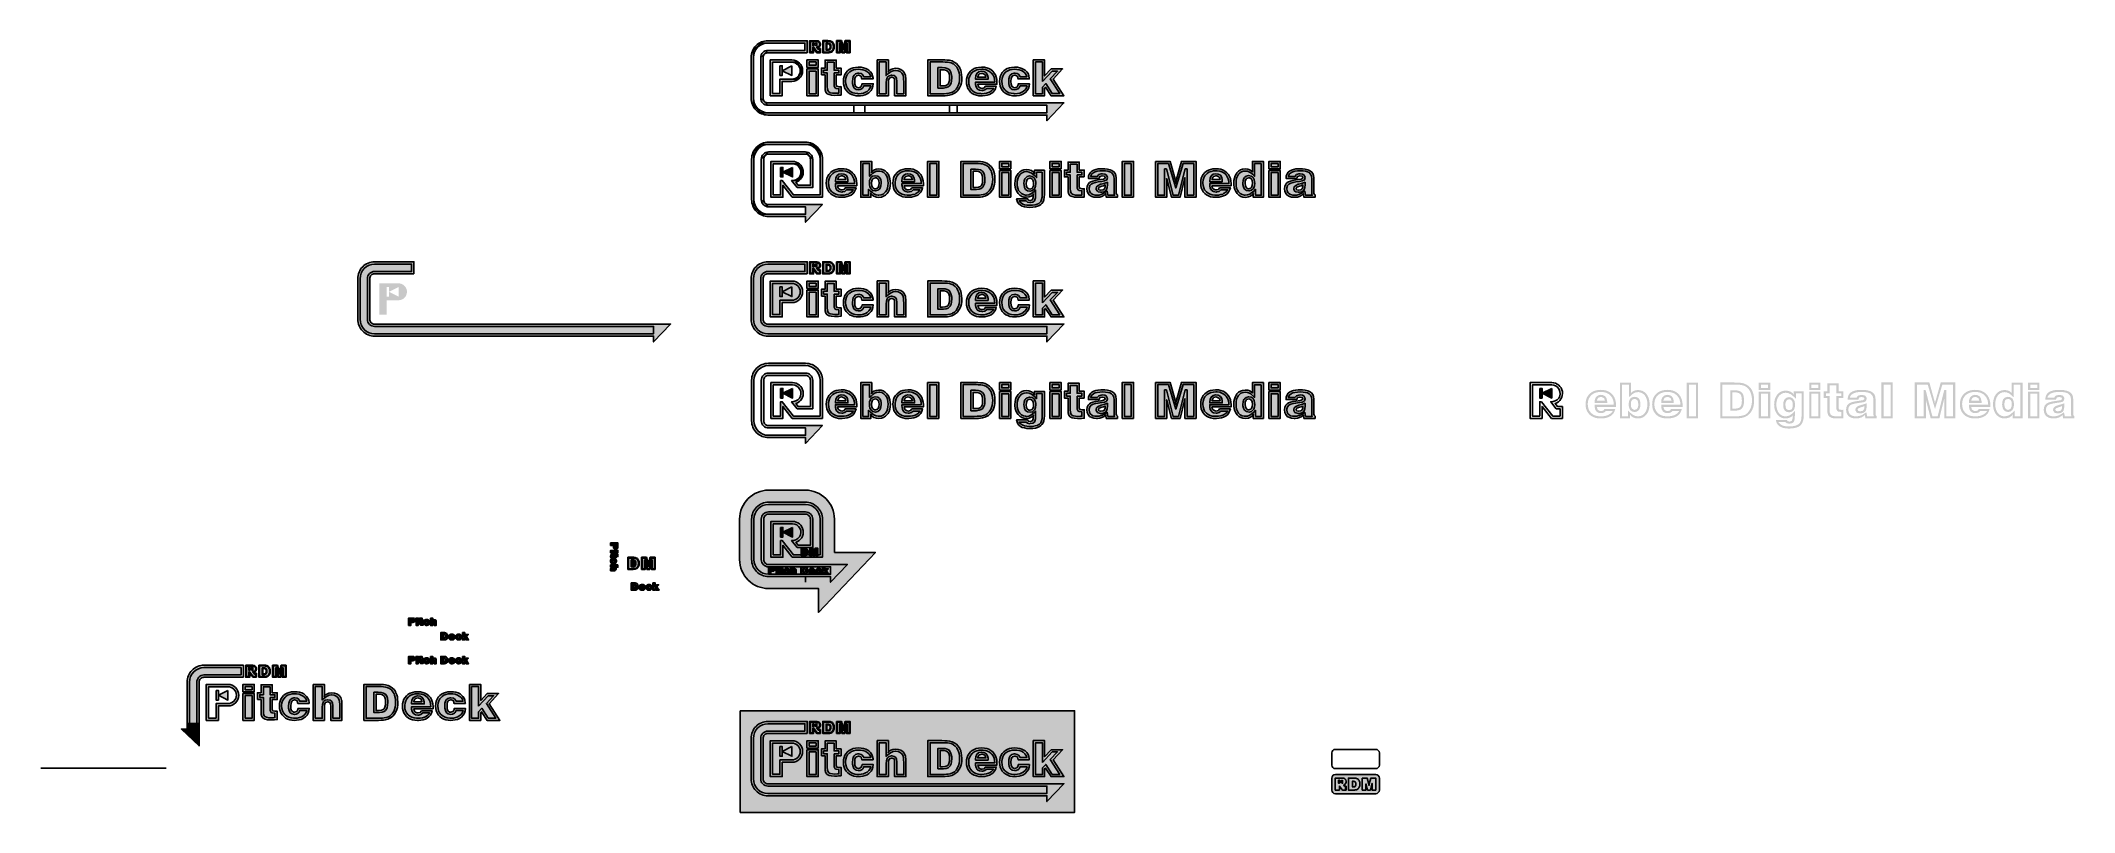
# Model space of a CAD drawing. Header units: millimetres. Extents: x 2963 to 3529, y 1318 to 1533.
import ezdxf

# ---------------------------------------------------------------- set-up
doc = ezdxf.new("R2010")
doc.units = ezdxf.units.MM
doc.header["$XCLIPFRAME"] = 2
doc.layers.get('0').update_dxf_attribs({"color": 255})
for name, color, linetype in [('Background', 1, 'Continuous'), ('ConBdy', 2, 'Continuous'), ('image', 142, 'Continuous'), ('textbound', 255, 'Continuous'), ('textboundcntr', 7, 'Continuous'), ('texthatch', 7, 'Continuous')]:
    doc.layers.add(name, color=color, linetype=linetype)
doc.layers.add('DMText', color=7, linetype='Continuous', true_color=0x105789)
doc.layers.add('PitchDeck Small', color=7, linetype='Continuous', true_color=0x105789)
picture_1 = doc.add_image_def('image1.jpg', size_in_pixel=(2400, 3840))

# ---------------------------------------------------------------- blocks, each defined once
blk = doc.blocks.new('A$C07E60105')
at = {"layer": 'DMText'}
h = blk.add_hatch(color=256, dxfattribs=at)
h.dxf.hatch_style = 1
h.paths.add_polyline_path([(0, 0), (1.12, 0), (1.38, 0), (1.63, 0.01), (1.83, 0.03), (2, 0.05), (2.24, 0.11), (2.43, 0.2), (2.56, 0.28), (2.73, 0.42), (2.87, 0.59), (2.99, 0.79), (3.07, 1), (3.13, 1.21), (3.16, 1.44), (3.17, 1.71), (3.15, 1.97), (3.12, 2.19), (3.07, 2.39), (2.99, 2.58), (2.94, 2.68), (2.82, 2.87), (2.66, 3.02), (2.47, 3.15), (2.26, 3.25), (2.03, 3.31), (1.82, 3.34), (1.59, 3.35), (1.31, 3.35), (0, 3.35)])
h.paths.add_polyline_path([(0.21, 0.2), (0.21, 3.15), (1.41, 3.15), (1.61, 3.15), (1.84, 3.14), (2.02, 3.11), (2.18, 3.07), (2.38, 2.98), (2.56, 2.84), (2.7, 2.67), (2.81, 2.48), (2.87, 2.34), (2.92, 2.14), (2.95, 1.92), (2.96, 1.68), (2.95, 1.45), (2.92, 1.22), (2.86, 1.02), (2.78, 0.84), (2.76, 0.81), (2.63, 0.61), (2.49, 0.46), (2.32, 0.34), (2.09, 0.27), (1.88, 0.23), (1.73, 0.21), (1.51, 0.2), (1.24, 0.2)], flags=16)
h.paths.add_polyline_path([(0.93, 0.72), (0.93, 2.62), (1.35, 2.62), (1.61, 2.61), (1.82, 2.55), (2.01, 2.44), (2.13, 2.26), (2.19, 2.07), (2.22, 1.83), (2.23, 1.68), (2.21, 1.41), (2.17, 1.18), (2.09, 1.01), (2.03, 0.94), (1.89, 0.83), (1.7, 0.76), (1.46, 0.73), (1.33, 0.72)], flags=0)
h.paths.add_polyline_path([(1.14, 0.92), (1.14, 2.44), (1.39, 2.44), (1.52, 2.43), (1.73, 2.37), (1.88, 2.27), (1.95, 2.14), (2.01, 1.94), (2.02, 1.68), (2.01, 1.44), (1.97, 1.23), (1.89, 1.08), (1.81, 1.02), (1.63, 0.94), (1.37, 0.92)], flags=0)
h.paths.add_polyline_path([(3.82, 3.35), (3.82, 0), (4.86, 0), (4.86, 1.64), (4.85, 1.74), (4.89, 1.6), (5.3, 0), (6.11, 0), (6.52, 1.68), (6.56, 1.84), (6.56, 1.65), (6.56, 0), (7.59, 0), (7.59, 3.35), (6.24, 3.35), (5.77, 1.7), (5.71, 1.47), (5.7, 1.29), (5.67, 1.54), (5.64, 1.69), (5.18, 3.35)])
h.paths.add_polyline_path([(4.03, 3.15), (5.02, 3.15), (5.7, 0.87), (6.39, 3.15), (7.38, 3.15), (7.38, 0.2), (6.76, 0.2), (6.76, 2.66), (6.57, 2.66), (5.95, 0.2), (5.46, 0.2), (4.83, 2.66), (4.65, 2.66), (4.65, 0.2), (4.03, 0.2)], flags=16)
h = blk.add_hatch(color=256, dxfattribs=at)
h.dxf.hatch_style = 1
h.paths.add_polyline_path([(0.21, 0.2), (1.24, 0.2), (1.51, 0.2), (1.73, 0.21), (1.88, 0.23), (2.09, 0.27), (2.31, 0.34), (2.32, 0.34), (2.49, 0.46), (2.63, 0.61), (2.76, 0.81), (2.78, 0.84), (2.86, 1.02), (2.92, 1.22), (2.95, 1.45), (2.96, 1.68), (2.95, 1.92), (2.92, 2.14), (2.87, 2.34), (2.81, 2.48), (2.7, 2.67), (2.56, 2.84), (2.39, 2.97), (2.38, 2.98), (2.18, 3.07), (2.02, 3.11), (1.84, 3.14), (1.61, 3.15), (1.41, 3.15), (0.21, 3.15)])
h.paths.add_polyline_path([(0.93, 2.62), (1.35, 2.62), (1.61, 2.61), (1.82, 2.55), (2.01, 2.44), (2.13, 2.26), (2.19, 2.07), (2.22, 1.83), (2.23, 1.68), (2.21, 1.41), (2.17, 1.18), (2.09, 1.01), (2.03, 0.94), (1.89, 0.83), (1.7, 0.76), (1.46, 0.73), (1.33, 0.72), (0.93, 0.72)], flags=16)
h.paths.add_polyline_path([(1.14, 2.44), (1.39, 2.44), (1.52, 2.43), (1.73, 2.37), (1.88, 2.27), (1.95, 2.14), (2.01, 1.94), (2.02, 1.68), (2.01, 1.44), (1.97, 1.23), (1.89, 1.08), (1.81, 1.02), (1.63, 0.94), (1.37, 0.92), (1.14, 0.92)], flags=0)
h.paths.add_polyline_path([(4.03, 3.15), (4.03, 0.2), (4.65, 0.2), (4.65, 2.66), (4.83, 2.66), (5.46, 0.2), (5.95, 0.2), (6.57, 2.66), (6.76, 2.66), (6.76, 0.2), (7.38, 0.2), (7.38, 3.15), (6.39, 3.15), (5.7, 0.87), (5.02, 3.15)])
h = blk.add_hatch(color=256, dxfattribs=at)
h.dxf.hatch_style = 1
h.paths.add_polyline_path([(0.93, 0.72), (1.33, 0.72), (1.46, 0.73), (1.7, 0.76), (1.89, 0.83), (2.03, 0.94), (2.09, 1.01), (2.17, 1.18), (2.21, 1.41), (2.23, 1.68), (2.22, 1.83), (2.19, 2.07), (2.13, 2.26), (2.01, 2.44), (1.82, 2.55), (1.61, 2.61), (1.35, 2.62), (0.93, 2.62)])
h.paths.add_polyline_path([(1.14, 2.44), (1.39, 2.44), (1.52, 2.43), (1.73, 2.37), (1.88, 2.27), (1.95, 2.14), (2.01, 1.94), (2.02, 1.68), (2.01, 1.44), (1.97, 1.23), (1.89, 1.08), (1.81, 1.02), (1.63, 0.94), (1.37, 0.92), (1.14, 0.92)], flags=16)
h = blk.add_hatch(color=256, dxfattribs=at)
h.dxf.hatch_style = 1
h.paths.add_polyline_path([(1.14, 0.92), (1.37, 0.92), (1.63, 0.94), (1.81, 1.02), (1.89, 1.08), (1.97, 1.23), (2.01, 1.44), (2.02, 1.68), (2.01, 1.94), (1.95, 2.14), (1.88, 2.27), (1.73, 2.37), (1.52, 2.43), (1.39, 2.44), (1.14, 2.44)])
for points in [[(3.16, 1.44), (3.13, 1.21), (3.07, 1), (2.99, 0.79), (2.87, 0.59), (2.73, 0.42), (2.56, 0.28), (2.43, 0.2), (2.24, 0.11), (2, 0.05), (1.83, 0.03), (1.63, 0.01), (1.38, 0), (1.12, 0), (0, 0), (0, 3.35), (1.31, 3.35), (1.59, 3.35), (1.82, 3.34), (2.03, 3.31), (2.26, 3.25), (2.47, 3.15), (2.66, 3.02), (2.82, 2.87), (2.94, 2.68), (2.99, 2.58), (3.07, 2.39), (3.12, 2.19), (3.15, 1.97), (3.17, 1.71)], [(2.92, 2.14), (2.87, 2.34), (2.81, 2.48), (2.7, 2.67), (2.56, 2.84), (2.39, 2.97), (2.38, 2.98), (2.18, 3.07), (2.02, 3.11), (1.84, 3.14), (1.61, 3.15), (1.41, 3.15), (0.21, 3.15), (0.21, 0.2), (1.24, 0.2), (1.51, 0.2), (1.73, 0.21), (1.88, 0.23), (2.09, 0.27), (2.31, 0.34), (2.32, 0.34), (2.49, 0.46), (2.63, 0.61), (2.76, 0.81), (2.78, 0.84), (2.86, 1.02), (2.92, 1.22), (2.95, 1.45), (2.96, 1.68), (2.95, 1.92)], [(2.23, 1.68), (2.21, 1.41), (2.17, 1.18), (2.09, 1.01), (2.03, 0.94), (1.89, 0.83), (1.7, 0.76), (1.46, 0.73), (1.33, 0.72), (0.93, 0.72), (0.93, 2.62), (1.35, 2.62), (1.61, 2.61), (1.82, 2.55), (2.01, 2.44), (2.13, 2.26), (2.19, 2.07), (2.22, 1.83)], [(2.01, 1.94), (1.95, 2.14), (1.88, 2.27), (1.73, 2.37), (1.52, 2.43), (1.39, 2.44), (1.14, 2.44), (1.14, 0.92), (1.37, 0.92), (1.63, 0.94), (1.81, 1.02), (1.89, 1.08), (1.97, 1.23), (2.01, 1.44), (2.02, 1.68)], [(3.82, 3.35), (5.18, 3.35), (5.64, 1.69), (5.67, 1.54), (5.7, 1.29), (5.71, 1.47), (5.77, 1.7), (6.24, 3.35), (7.59, 3.35), (7.59, 0), (6.56, 0), (6.56, 1.65), (6.56, 1.84), (6.52, 1.68), (6.11, 0), (5.3, 0), (4.89, 1.6), (4.85, 1.74), (4.86, 1.64), (4.86, 0), (3.82, 0)], [(4.65, 2.66), (4.83, 2.66), (5.46, 0.2), (5.95, 0.2), (6.57, 2.66), (6.76, 2.66), (6.76, 0.2), (7.38, 0.2), (7.38, 3.15), (6.39, 3.15), (5.7, 0.87), (5.02, 3.15), (4.03, 3.15), (4.03, 0.2), (4.65, 0.2)]]:
    blk.add_lwpolyline(points, close=True, dxfattribs=at)
blk = doc.blocks.new('A$C044C676A')
at = {"layer": 'DMText'}
h = blk.add_hatch(color=256, dxfattribs=at)
h.dxf.hatch_style = 1
h.paths.add_polyline_path([(1.23, 1.92), (0.13, 1.92), (0.13, 0.13), (0.55, 0.13), (0.55, 0.95), (1.23, 0.95, 1)])
h.paths.add_polyline_path([(1.24, 1.16), (0.69, 1.43), (0.69, 1.16), (0.55, 1.16), (0.55, 1.71), (0.69, 1.71), (0.69, 1.43), (1.24, 1.71)], flags=16)
at = {"layer": 'PitchDeck Small'}
h = blk.add_hatch(color=256, dxfattribs=at)
h.dxf.hatch_style = 1
h.paths.add_polyline_path([(0, 2.05), (0, 0), (0.69, 0), (0.69, 0.82), (1.23, 0.82, 1), (1.23, 2.05)])
h.paths.add_polyline_path([(1.23, 1.92, -1), (1.23, 0.95), (0.55, 0.95), (0.55, 0.13), (0.13, 0.13), (0.13, 1.92)], flags=16)
h.paths.add_polyline_path([(0.55, 1.71), (0.69, 1.71), (0.69, 1.43), (1.24, 1.71), (1.24, 1.16), (0.69, 1.43), (0.69, 1.16), (0.55, 1.16)], flags=0)
h.paths.add_polyline_path([(1.24, 1.16), (1.24, 1.71), (0.69, 1.43)], flags=0)
h.paths.add_polyline_path([(0.69, 1.71), (0.55, 1.71), (0.55, 1.16), (0.69, 1.16)], flags=0)
h.paths.add_polyline_path([(2.09, 0), (2.74, 0), (2.74, 1.53), (2.09, 1.53)])
h.paths.add_polyline_path([(2.22, 1.41), (2.61, 1.41), (2.61, 0.12), (2.22, 0.12)], flags=16)
h.paths.add_polyline_path([(2.74, 1.62), (2.74, 2.05), (2.09, 2.05), (2.09, 1.62)])
h.paths.add_polyline_path([(2.22, 1.74), (2.22, 1.93), (2.61, 1.93), (2.61, 1.74)], flags=16)
h.paths.add_polyline_path([(2.92, 1.19), (3.13, 1.19), (3.13, 0.48), (3.14, 0.34), (3.18, 0.22), (3.25, 0.12), (3.36, 0.07), (3.49, 0.04), (3.67, 0.03), (3.83, 0.03), (3.9, 0.03), (4.05, 0.04), (4.05, 0.52), (3.99, 0.52), (3.93, 0.52), (3.93, 0.52), (3.8, 0.54), (3.77, 0.63), (3.77, 1.19), (4.05, 1.19), (4.05, 1.58), (3.77, 1.58), (3.77, 2.04), (3.13, 2.04), (3.13, 1.58), (2.92, 1.58)])
h.paths.add_polyline_path([(3.05, 1.46), (3.25, 1.46), (3.25, 1.92), (3.64, 1.92), (3.64, 1.46), (3.92, 1.46), (3.92, 1.31), (3.64, 1.31), (3.64, 0.63), (3.65, 0.56), (3.7, 0.45), (3.75, 0.42), (3.91, 0.4), (3.92, 0.4), (3.92, 0.15), (3.84, 0.15), (3.83, 0.15), (3.69, 0.15), (3.56, 0.15), (3.43, 0.18), (3.34, 0.22), (3.31, 0.26), (3.27, 0.37), (3.25, 0.54), (3.25, 1.31), (3.05, 1.31)], flags=16)
h.paths.add_polyline_path([(4.18, 0.96), (4.17, 0.82), (4.18, 0.68), (4.21, 0.54), (4.26, 0.42), (4.32, 0.32), (4.42, 0.21), (4.53, 0.13), (4.64, 0.07), (4.76, 0.03), (4.9, 0.01), (5.05, 0), (5.15, 0), (5.29, 0.02), (5.41, 0.06), (5.53, 0.11), (5.63, 0.17), (5.67, 0.21), (5.75, 0.3), (5.81, 0.41), (5.86, 0.54), (5.87, 0.68), (5.23, 0.68), (5.22, 0.62), (5.17, 0.5), (5.03, 0.46), (4.97, 0.47), (4.87, 0.55), (4.83, 0.66), (4.82, 0.83), (4.83, 0.99), (4.87, 1.09), (4.91, 1.13), (5.05, 1.17), (5.19, 1.12), (5.23, 0.97), (5.87, 0.97), (5.87, 1.01), (5.84, 1.14), (5.8, 1.27), (5.73, 1.37), (5.63, 1.46), (5.56, 1.51), (5.45, 1.56), (5.33, 1.6), (5.19, 1.63), (5.03, 1.63), (4.87, 1.62), (4.73, 1.6), (4.61, 1.55), (4.5, 1.49), (4.41, 1.42), (4.32, 1.32), (4.26, 1.22), (4.21, 1.1)])
h.paths.add_polyline_path([(4.32, 1), (4.35, 1.12), (4.41, 1.24), (4.5, 1.33), (4.54, 1.36), (4.64, 1.43), (4.76, 1.48), (4.89, 1.51), (5.04, 1.52), (5.15, 1.51), (5.29, 1.49), (5.41, 1.45), (5.52, 1.39), (5.62, 1.31), (5.7, 1.2), (5.73, 1.09), (5.34, 1.09), (5.33, 1.13), (5.25, 1.23), (5.18, 1.27), (5.05, 1.29), (5, 1.29), (4.87, 1.26), (4.78, 1.18), (4.74, 1.1), (4.7, 0.97), (4.69, 0.82), (4.7, 0.7), (4.73, 0.57), (4.78, 0.46), (4.79, 0.44), (4.9, 0.37), (5.03, 0.34), (5.13, 0.35), (5.24, 0.41), (5.29, 0.45), (5.34, 0.56), (5.74, 0.56), (5.7, 0.45), (5.63, 0.34), (5.52, 0.25), (5.44, 0.2), (5.33, 0.16), (5.19, 0.13), (5.04, 0.12), (4.98, 0.12), (4.84, 0.14), (4.71, 0.18), (4.6, 0.23), (4.49, 0.32), (4.4, 0.43), (4.34, 0.55), (4.31, 0.67), (4.3, 0.82), (4.3, 0.86)], flags=16)
h.paths.add_polyline_path([(6.1, 0), (6.74, 0), (6.74, 0.79), (6.75, 0.88), (6.79, 1.01), (6.94, 1.06), (7.06, 1), (7.08, 0.95), (7.1, 0.79), (7.1, 0), (7.74, 0), (7.74, 0.79), (7.74, 0.85), (7.74, 1), (7.73, 1.11), (7.72, 1.16), (7.67, 1.3), (7.58, 1.41), (7.46, 1.51), (7.31, 1.55), (7.15, 1.57), (7, 1.55), (6.87, 1.5), (6.77, 1.43), (6.73, 1.36), (6.74, 1.45), (6.74, 2.05), (6.1, 2.05)])
h.paths.add_polyline_path([(6.22, 1.93), (6.61, 1.93), (6.61, 1.15), (6.69, 1.23), (6.8, 1.32), (6.9, 1.38), (7.02, 1.43), (7.16, 1.45), (7.3, 1.43), (7.42, 1.38), (7.51, 1.3), (7.58, 1.18), (7.61, 1.03), (7.61, 0.95), (7.62, 0.8), (7.62, 0.12), (7.23, 0.12), (7.23, 0.76), (7.22, 0.84), (7.2, 0.99), (7.16, 1.08), (7.07, 1.15), (6.93, 1.18), (6.92, 1.18), (6.79, 1.15), (6.69, 1.07), (6.67, 1.03), (6.63, 0.91), (6.61, 0.75), (6.61, 0.12), (6.22, 0.12)], flags=16)
h = blk.add_hatch(color=256, dxfattribs=at)
h.dxf.hatch_style = 1
h.paths.add_polyline_path([(2.61, 1.93), (2.22, 1.93), (2.22, 1.74), (2.61, 1.74)])
h.paths.add_polyline_path([(2.61, 1.41), (2.22, 1.41), (2.22, 0.12), (2.61, 0.12)])
h.paths.add_polyline_path([(3.64, 1.31), (3.92, 1.31), (3.92, 1.46), (3.64, 1.46), (3.64, 1.92), (3.25, 1.92), (3.25, 1.46), (3.05, 1.46), (3.05, 1.31), (3.25, 1.31), (3.25, 0.54), (3.27, 0.37), (3.31, 0.26), (3.34, 0.22), (3.43, 0.18), (3.56, 0.15), (3.69, 0.15), (3.84, 0.15), (3.92, 0.15), (3.92, 0.4), (3.91, 0.4), (3.75, 0.42), (3.7, 0.45), (3.65, 0.56), (3.64, 0.63)])
h.paths.add_polyline_path([(4.74, 1.1), (4.78, 1.18), (4.87, 1.26), (5, 1.29), (5.05, 1.29), (5.18, 1.27), (5.25, 1.23), (5.33, 1.13), (5.34, 1.09), (5.73, 1.09), (5.7, 1.2), (5.62, 1.31), (5.52, 1.39), (5.41, 1.45), (5.29, 1.49), (5.15, 1.51), (5.04, 1.52), (4.89, 1.51), (4.76, 1.48), (4.64, 1.43), (4.54, 1.36), (4.5, 1.33), (4.41, 1.24), (4.35, 1.12), (4.32, 1), (4.3, 0.86), (4.3, 0.82), (4.31, 0.67), (4.34, 0.55), (4.4, 0.43), (4.48, 0.33), (4.5, 0.31), (4.6, 0.23), (4.71, 0.18), (4.84, 0.14), (4.98, 0.12), (5.04, 0.12), (5.19, 0.13), (5.33, 0.16), (5.44, 0.2), (5.52, 0.25), (5.63, 0.34), (5.7, 0.45), (5.74, 0.56), (5.34, 0.56), (5.29, 0.45), (5.24, 0.41), (5.13, 0.35), (5.03, 0.34), (4.9, 0.37), (4.79, 0.44), (4.78, 0.46), (4.73, 0.57), (4.7, 0.7), (4.69, 0.82), (4.7, 0.97)])
h.paths.add_polyline_path([(6.63, 0.91), (6.67, 1.03), (6.69, 1.07), (6.79, 1.15), (6.93, 1.18), (7.07, 1.15), (7.16, 1.08), (7.2, 0.99), (7.22, 0.84), (7.23, 0.76), (7.23, 0.12), (7.62, 0.12), (7.62, 0.8), (7.61, 0.95), (7.61, 1.03), (7.58, 1.17), (7.58, 1.18), (7.51, 1.3), (7.42, 1.38), (7.3, 1.43), (7.16, 1.45), (7.15, 1.45), (7.02, 1.43), (6.9, 1.38), (6.8, 1.32), (6.69, 1.23), (6.61, 1.15), (6.61, 1.93), (6.22, 1.93), (6.22, 0.12), (6.61, 0.12), (6.61, 0.75)])
for points in [[(1.23, 0.82), (0.69, 0.82), (0.69, 0), (0, 0), (0, 2.05), (1.23, 2.05, -1)], [(1.23, 0.95), (0.55, 0.95), (0.55, 0.13), (0.13, 0.13), (0.13, 1.92), (1.23, 1.92, -1)]]:
    blk.add_lwpolyline(points, format="xyb", close=True, dxfattribs=at)
blk.add_lwpolyline([(0.55, 1.71), (0.55, 1.16), (0.69, 1.16), (0.69, 1.71), (0.55, 1.71)], dxfattribs=at)
blk.add_lwpolyline([(0.55, 1.71), (0.55, 1.16), (0.69, 1.16), (0.69, 1.71), (0.55, 1.71)], dxfattribs=at)
for points in [[(1.24, 1.71), (1.24, 1.16), (0.69, 1.43)], [(1.24, 1.71), (1.24, 1.16), (0.69, 1.43)], [(2.09, 1.62), (2.09, 2.05), (2.74, 2.05), (2.74, 1.62)], [(2.09, 1.53), (2.74, 1.53), (2.74, 0), (2.09, 0)], [(2.61, 1.93), (2.22, 1.93), (2.22, 1.74), (2.61, 1.74)], [(2.61, 1.41), (2.22, 1.41), (2.22, 0.12), (2.61, 0.12)], [(2.92, 1.19), (2.92, 1.58), (3.13, 1.58), (3.13, 2.04), (3.77, 2.04), (3.77, 1.58), (4.05, 1.58), (4.05, 1.19), (3.77, 1.19), (3.77, 0.63), (3.8, 0.54), (3.93, 0.52), (3.93, 0.52), (3.99, 0.52), (4.05, 0.52), (4.05, 0.04), (3.9, 0.03), (3.83, 0.03), (3.67, 0.03), (3.49, 0.04), (3.36, 0.07), (3.25, 0.12), (3.18, 0.22), (3.14, 0.34), (3.13, 0.48), (3.13, 1.19)], [(3.64, 1.31), (3.92, 1.31), (3.92, 1.46), (3.64, 1.46), (3.64, 1.92), (3.25, 1.92), (3.25, 1.46), (3.05, 1.46), (3.05, 1.31), (3.25, 1.31), (3.25, 0.54), (3.27, 0.37), (3.31, 0.26), (3.34, 0.22), (3.43, 0.18), (3.56, 0.15), (3.69, 0.15), (3.83, 0.15), (3.84, 0.15), (3.92, 0.15), (3.92, 0.4), (3.91, 0.4), (3.75, 0.42), (3.7, 0.45), (3.65, 0.56), (3.64, 0.63)], [(4.17, 0.82), (4.18, 0.96), (4.21, 1.1), (4.26, 1.22), (4.32, 1.32), (4.41, 1.42), (4.5, 1.49), (4.61, 1.55), (4.73, 1.6), (4.87, 1.62), (5.03, 1.63), (5.19, 1.63), (5.33, 1.6), (5.45, 1.56), (5.56, 1.51), (5.63, 1.46), (5.73, 1.37), (5.8, 1.27), (5.84, 1.14), (5.87, 1.01), (5.87, 0.97), (5.23, 0.97), (5.19, 1.1), (5.17, 1.13), (5.05, 1.17), (5.04, 1.17), (4.91, 1.13), (4.87, 1.09), (4.83, 0.99), (4.82, 0.83), (4.82, 0.82), (4.83, 0.66), (4.87, 0.55), (4.87, 0.54), (4.97, 0.47), (5.03, 0.46), (5.16, 0.5), (5.17, 0.51), (5.22, 0.62), (5.23, 0.68), (5.87, 0.68), (5.86, 0.54), (5.81, 0.41), (5.75, 0.3), (5.67, 0.21), (5.63, 0.17), (5.53, 0.11), (5.41, 0.06), (5.29, 0.02), (5.15, 0), (5.05, 0), (4.9, 0.01), (4.76, 0.03), (4.64, 0.07), (4.53, 0.13), (4.42, 0.21), (4.32, 0.32), (4.26, 0.42), (4.21, 0.54), (4.18, 0.68)], [(4.74, 1.1), (4.78, 1.18), (4.87, 1.26), (5, 1.29), (5.05, 1.29), (5.18, 1.27), (5.25, 1.23), (5.33, 1.13), (5.34, 1.09), (5.73, 1.09), (5.7, 1.2), (5.62, 1.31), (5.52, 1.39), (5.41, 1.45), (5.29, 1.49), (5.15, 1.51), (5.04, 1.52), (4.89, 1.51), (4.76, 1.48), (4.64, 1.43), (4.54, 1.36), (4.5, 1.33), (4.41, 1.24), (4.35, 1.12), (4.32, 1), (4.3, 0.86), (4.3, 0.82), (4.31, 0.67), (4.34, 0.55), (4.4, 0.43), (4.48, 0.33), (4.5, 0.31), (4.6, 0.23), (4.71, 0.18), (4.84, 0.14), (4.98, 0.12), (5.04, 0.12), (5.19, 0.13), (5.33, 0.16), (5.44, 0.2), (5.52, 0.25), (5.63, 0.34), (5.7, 0.45), (5.74, 0.56), (5.34, 0.56), (5.29, 0.45), (5.24, 0.41), (5.13, 0.35), (5.03, 0.34), (4.9, 0.37), (4.79, 0.44), (4.78, 0.46), (4.73, 0.57), (4.7, 0.7), (4.69, 0.82), (4.7, 0.97)], [(6.1, 2.05), (6.74, 2.05), (6.74, 1.45), (6.73, 1.36), (6.77, 1.43), (6.87, 1.5), (7, 1.55), (7.15, 1.57), (7.31, 1.55), (7.46, 1.51), (7.58, 1.41), (7.67, 1.3), (7.72, 1.16), (7.73, 1.11), (7.74, 1), (7.74, 0.85), (7.74, 0.79), (7.74, 0), (7.1, 0), (7.1, 0.79), (7.08, 0.95), (7.06, 1), (6.95, 1.06), (6.93, 1.06), (6.81, 1.02), (6.79, 0.99), (6.75, 0.88), (6.74, 0.79), (6.74, 0), (6.1, 0)], [(6.67, 1.03), (6.69, 1.07), (6.79, 1.15), (6.92, 1.18), (6.93, 1.18), (7.07, 1.15), (7.16, 1.08), (7.2, 0.99), (7.22, 0.84), (7.23, 0.76), (7.23, 0.12), (7.62, 0.12), (7.62, 0.8), (7.61, 0.95), (7.61, 1.03), (7.58, 1.17), (7.58, 1.18), (7.51, 1.3), (7.42, 1.38), (7.3, 1.43), (7.16, 1.45), (7.15, 1.45), (7.02, 1.43), (6.9, 1.38), (6.8, 1.32), (6.69, 1.23), (6.61, 1.15), (6.61, 1.93), (6.22, 1.93), (6.22, 0.12), (6.61, 0.12), (6.61, 0.75), (6.63, 0.91)]]:
    blk.add_lwpolyline(points, close=True, dxfattribs=at)
blk = doc.blocks.new('A$C7F726595')
at = {"layer": 'DMText'}
h = blk.add_hatch(color=256, dxfattribs=at)
h.dxf.hatch_style = 1
h.paths.add_polyline_path([(0.57, 0.44), (0.81, 0.44), (0.89, 0.44), (1.04, 0.47), (1.16, 0.51), (1.24, 0.57), (1.28, 0.62), (1.33, 0.72), (1.35, 0.86), (1.36, 1.03), (1.36, 1.12), (1.34, 1.26), (1.3, 1.38), (1.24, 1.47), (1.21, 1.5), (1.11, 1.56), (0.98, 1.6), (0.82, 1.61), (0.57, 1.61)])
h.paths.add_polyline_path([(1.23, 1.19), (1.2, 1.31), (1.15, 1.39), (1.06, 1.45), (0.93, 1.49), (0.85, 1.49), (0.7, 1.49), (0.7, 0.56), (0.84, 0.56), (1, 0.58), (1.11, 0.62), (1.15, 0.66), (1.2, 0.75), (1.23, 0.88), (1.24, 1.03)], flags=16)
h.paths.add_polyline_path([(2.74, 1.14), (2.72, 0.99), (2.72, 0.94), (3.44, 0.94), (3.44, 0.98), (3.44, 1.05), (3.41, 1.19), (3.33, 1.31), (3.21, 1.38), (3.06, 1.4), (2.92, 1.37), (2.8, 1.27)])
h.paths.add_polyline_path([(3.27, 1.19), (3.25, 1.22), (3.14, 1.28), (3.07, 1.28), (2.95, 1.25), (2.91, 1.22), (2.85, 1.1), (2.85, 1.06), (3.32, 1.06)], flags=16)
at = {"layer": 'PitchDeck Small'}
h = blk.add_hatch(color=256, dxfattribs=at)
h.dxf.hatch_style = 1
h.paths.add_polyline_path([(0, 0), (0.68, 0), (0.84, 0), (1, 0.01), (1.12, 0.02), (1.22, 0.03), (1.37, 0.07), (1.49, 0.12), (1.57, 0.17), (1.67, 0.26), (1.75, 0.36), (1.83, 0.49), (1.88, 0.61), (1.91, 0.74), (1.93, 0.88), (1.94, 1.04), (1.93, 1.2), (1.91, 1.34), (1.88, 1.47), (1.83, 1.58), (1.8, 1.64), (1.72, 1.75), (1.63, 1.85), (1.51, 1.93), (1.38, 1.99), (1.24, 2.03), (1.11, 2.04), (0.97, 2.05), (0.8, 2.05), (0, 2.05)])
h.paths.add_polyline_path([(0.13, 0.12), (0.13, 1.93), (0.86, 1.93), (0.99, 1.93), (1.13, 1.92), (1.24, 1.9), (1.33, 1.88), (1.46, 1.82), (1.57, 1.74), (1.65, 1.64), (1.72, 1.52), (1.75, 1.43), (1.79, 1.31), (1.81, 1.17), (1.81, 1.03), (1.81, 0.89), (1.79, 0.75), (1.75, 0.62), (1.7, 0.51), (1.61, 0.38), (1.52, 0.28), (1.42, 0.21), (1.28, 0.17), (1.15, 0.14), (1.06, 0.13), (0.92, 0.12), (0.76, 0.12)], flags=16)
h.paths.add_polyline_path([(0.57, 1.61), (0.82, 1.61), (0.98, 1.6), (1.11, 1.56), (1.23, 1.49), (1.3, 1.38), (1.34, 1.26), (1.36, 1.12), (1.36, 1.03), (1.35, 0.86), (1.33, 0.72), (1.28, 0.62), (1.24, 0.57), (1.16, 0.51), (1.04, 0.47), (0.89, 0.44), (0.81, 0.44), (0.57, 0.44)], flags=0)
h.paths.add_polyline_path([(0.57, 1.61), (0.82, 1.61), (0.98, 1.6), (1.11, 1.56), (1.21, 1.5), (1.23, 1.49), (1.3, 1.38), (1.34, 1.26), (1.36, 1.12), (1.36, 1.03), (1.35, 0.86), (1.33, 0.72), (1.28, 0.62), (1.24, 0.57), (1.16, 0.51), (1.04, 0.47), (0.89, 0.44), (0.81, 0.44), (0.57, 0.44)], flags=0)
h.paths.add_polyline_path([(0.7, 1.49), (0.85, 1.49), (0.93, 1.49), (1.06, 1.45), (1.15, 1.39), (1.2, 1.31), (1.23, 1.19), (1.24, 1.03), (1.23, 0.88), (1.2, 0.75), (1.15, 0.66), (1.11, 0.62), (1, 0.58), (0.84, 0.56), (0.7, 0.56)], flags=0)
h.paths.add_polyline_path([(2.21, 0.81), (2.21, 0.68), (2.24, 0.54), (2.29, 0.42), (2.35, 0.31), (2.44, 0.22), (2.54, 0.13), (2.65, 0.08), (2.77, 0.03), (2.91, 0.01), (3.06, 0), (3.11, 0), (3.26, 0.01), (3.39, 0.04), (3.51, 0.08), (3.62, 0.13), (3.71, 0.2), (3.79, 0.29), (3.86, 0.41), (3.9, 0.54), (3.29, 0.54), (3.22, 0.45), (3.09, 0.42), (3.02, 0.43), (2.92, 0.49), (2.88, 0.53), (2.85, 0.66), (3.95, 0.66), (3.95, 0.73), (3.95, 0.79), (3.93, 0.94), (3.9, 1.07), (3.85, 1.19), (3.79, 1.3), (3.7, 1.41), (3.59, 1.49), (3.48, 1.56), (3.36, 1.6), (3.23, 1.63), (3.06, 1.63), (2.9, 1.62), (2.77, 1.59), (2.65, 1.55), (2.54, 1.49), (2.44, 1.41), (2.35, 1.31), (2.29, 1.2), (2.24, 1.08), (2.21, 0.95)])
h.paths.add_polyline_path([(2.35, 0.99), (2.39, 1.12), (2.45, 1.23), (2.53, 1.33), (2.57, 1.36), (2.68, 1.43), (2.8, 1.48), (2.93, 1.51), (3.08, 1.52), (3.15, 1.51), (3.29, 1.49), (3.42, 1.45), (3.53, 1.39), (3.62, 1.31), (3.65, 1.28), (3.73, 1.18), (3.78, 1.06), (3.81, 0.93), (3.82, 0.78), (2.72, 0.78), (2.72, 0.72), (2.73, 0.65), (2.75, 0.51), (2.81, 0.41), (2.84, 0.39), (2.95, 0.32), (3.09, 0.3), (3.13, 0.31), (3.26, 0.34), (3.36, 0.42), (3.75, 0.42), (3.73, 0.38), (3.64, 0.29), (3.52, 0.21), (3.47, 0.19), (3.35, 0.15), (3.21, 0.13), (3.06, 0.12), (3.01, 0.12), (2.87, 0.14), (2.74, 0.18), (2.63, 0.23), (2.52, 0.31), (2.43, 0.42), (2.38, 0.54), (2.34, 0.67), (2.33, 0.84)], flags=16)
h.paths.add_polyline_path([(2.72, 0.94), (2.72, 0.99), (2.74, 1.14), (2.8, 1.27), (2.92, 1.37), (3.06, 1.4), (3.21, 1.38), (3.33, 1.31), (3.41, 1.19), (3.44, 1.05), (3.44, 0.94)], flags=0)
h.paths.add_polyline_path([(2.85, 1.06), (2.85, 1.1), (2.93, 1.24), (3.07, 1.28), (3.14, 1.28), (3.25, 1.22), (3.27, 1.19), (3.32, 1.06)], flags=0)
h.paths.add_polyline_path([(4.11, 0.96), (4.1, 0.82), (4.11, 0.68), (4.13, 0.54), (4.18, 0.42), (4.25, 0.32), (4.34, 0.21), (4.45, 0.13), (4.56, 0.07), (4.69, 0.03), (4.82, 0.01), (4.97, 0), (5.07, 0), (5.21, 0.02), (5.34, 0.06), (5.45, 0.11), (5.58, 0.19), (5.68, 0.3), (5.74, 0.41), (5.78, 0.54), (5.8, 0.68), (5.16, 0.68), (5.15, 0.62), (5.09, 0.5), (4.95, 0.46), (4.89, 0.47), (4.79, 0.55), (4.76, 0.66), (4.74, 0.83), (4.76, 0.99), (4.8, 1.09), (4.84, 1.13), (4.97, 1.17), (5.11, 1.12), (5.15, 0.97), (5.79, 0.97), (5.79, 1.01), (5.77, 1.14), (5.72, 1.27), (5.65, 1.37), (5.56, 1.46), (5.49, 1.51), (5.38, 1.56), (5.25, 1.6), (5.11, 1.63), (4.95, 1.63), (4.79, 1.62), (4.66, 1.6), (4.54, 1.55), (4.43, 1.49), (4.33, 1.42), (4.25, 1.32), (4.18, 1.22), (4.14, 1.1)])
h.paths.add_polyline_path([(4.24, 1), (4.28, 1.12), (4.34, 1.24), (4.42, 1.33), (4.46, 1.36), (4.56, 1.43), (4.68, 1.48), (4.82, 1.51), (4.97, 1.52), (5.08, 1.51), (5.22, 1.49), (5.34, 1.45), (5.45, 1.39), (5.55, 1.31), (5.62, 1.2), (5.66, 1.09), (5.26, 1.09), (5.25, 1.13), (5.17, 1.23), (5.11, 1.27), (4.97, 1.29), (4.92, 1.29), (4.8, 1.26), (4.71, 1.18), (4.66, 1.1), (4.63, 0.97), (4.62, 0.82), (4.62, 0.7), (4.65, 0.57), (4.7, 0.46), (4.72, 0.44), (4.82, 0.37), (4.96, 0.34), (5.05, 0.35), (5.17, 0.41), (5.21, 0.45), (5.27, 0.56), (5.66, 0.56), (5.63, 0.45), (5.56, 0.34), (5.45, 0.25), (5.37, 0.2), (5.25, 0.16), (5.12, 0.13), (4.97, 0.12), (4.9, 0.12), (4.76, 0.14), (4.63, 0.18), (4.52, 0.23), (4.41, 0.32), (4.32, 0.43), (4.27, 0.55), (4.23, 0.67), (4.22, 0.84)], flags=16)
h.paths.add_polyline_path([(6.02, 2.05), (6.02, 0), (6.67, 0), (6.67, 0.44), (6.71, 0.49), (7.03, 0), (7.77, 0), (7.15, 0.95), (7.69, 1.53), (7.05, 1.53), (6.67, 1.13), (6.67, 2.05)])
h.paths.add_polyline_path([(6.15, 1.93), (6.54, 1.93), (6.54, 0.81), (7.1, 1.4), (7.4, 1.4), (6.99, 0.97), (7.53, 0.13), (7.1, 0.13), (6.73, 0.69), (6.54, 0.49), (6.54, 0.12), (6.15, 0.12)], flags=16)
h = blk.add_hatch(color=256, dxfattribs=at)
h.dxf.hatch_style = 1
h.paths.add_polyline_path([(1.81, 1.17), (1.79, 1.31), (1.75, 1.43), (1.72, 1.52), (1.65, 1.64), (1.57, 1.74), (1.46, 1.82), (1.45, 1.82), (1.33, 1.88), (1.24, 1.9), (1.13, 1.92), (0.99, 1.93), (0.86, 1.93), (0.13, 1.93), (0.13, 0.12), (0.76, 0.12), (0.92, 0.12), (1.06, 0.13), (1.15, 0.14), (1.28, 0.17), (1.41, 0.21), (1.42, 0.21), (1.52, 0.28), (1.61, 0.38), (1.69, 0.49), (1.7, 0.51), (1.75, 0.62), (1.79, 0.75), (1.81, 0.89), (1.81, 1.03)])
h.paths.add_polyline_path([(1.36, 1.03), (1.35, 0.86), (1.33, 0.72), (1.28, 0.62), (1.24, 0.57), (1.16, 0.51), (1.04, 0.47), (0.89, 0.44), (0.81, 0.44), (0.57, 0.44), (0.57, 1.61), (0.82, 1.61), (0.98, 1.6), (1.11, 1.56), (1.23, 1.49), (1.3, 1.38), (1.34, 1.26), (1.36, 1.12)], flags=0)
h.paths.add_polyline_path([(1.36, 1.03), (1.35, 0.86), (1.33, 0.72), (1.28, 0.62), (1.24, 0.57), (1.16, 0.51), (1.04, 0.47), (0.89, 0.44), (0.81, 0.44), (0.57, 0.44), (0.57, 1.61), (0.82, 1.61), (0.98, 1.6), (1.11, 1.56), (1.21, 1.5), (1.23, 1.49), (1.3, 1.38), (1.34, 1.26), (1.36, 1.12)], flags=16)
h.paths.add_polyline_path([(1.24, 1.03), (1.23, 0.88), (1.2, 0.75), (1.15, 0.66), (1.11, 0.62), (1, 0.58), (0.84, 0.56), (0.7, 0.56), (0.7, 1.49), (0.85, 1.49), (0.93, 1.49), (1.06, 1.45), (1.15, 1.39), (1.2, 1.31), (1.23, 1.19)], flags=0)
h.paths.add_polyline_path([(2.72, 0.94), (2.72, 0.99), (2.74, 1.14), (2.8, 1.27), (2.92, 1.37), (3.06, 1.4), (3.21, 1.38), (3.33, 1.31), (3.41, 1.19), (3.44, 1.05), (3.44, 0.98), (3.44, 0.94)], flags=17)
h.paths.add_polyline_path([(2.72, 0.94), (2.72, 0.99), (2.74, 1.14), (2.79, 1.25), (2.8, 1.27), (2.92, 1.37), (3.05, 1.4), (3.06, 1.4), (3.21, 1.38), (3.32, 1.32), (3.33, 1.31), (3.41, 1.19), (3.44, 1.05), (3.44, 0.98), (3.44, 0.94)], flags=17)
h.paths.add_polyline_path([(2.85, 1.06), (2.85, 1.1), (2.91, 1.22), (2.95, 1.25), (3.07, 1.28), (3.14, 1.28), (3.25, 1.22), (3.27, 1.19), (3.32, 1.06)], flags=0)
h.paths.add_polyline_path([(4.62, 0.7), (4.62, 0.82), (4.63, 0.97), (4.66, 1.1), (4.71, 1.18), (4.8, 1.26), (4.92, 1.29), (4.97, 1.29), (5.11, 1.27), (5.17, 1.23), (5.25, 1.13), (5.26, 1.09), (5.66, 1.09), (5.62, 1.2), (5.55, 1.31), (5.45, 1.39), (5.34, 1.45), (5.22, 1.49), (5.08, 1.51), (4.97, 1.52), (4.82, 1.51), (4.68, 1.48), (4.56, 1.43), (4.46, 1.36), (4.42, 1.33), (4.34, 1.24), (4.28, 1.12), (4.24, 1), (4.22, 0.86), (4.22, 0.82), (4.23, 0.67), (4.27, 0.55), (4.32, 0.43), (4.4, 0.33), (4.42, 0.31), (4.52, 0.23), (4.63, 0.18), (4.76, 0.14), (4.9, 0.12), (4.97, 0.12), (5.12, 0.13), (5.25, 0.16), (5.37, 0.2), (5.45, 0.25), (5.56, 0.34), (5.63, 0.45), (5.66, 0.56), (5.27, 0.56), (5.21, 0.45), (5.17, 0.41), (5.05, 0.35), (4.96, 0.34), (4.82, 0.37), (4.72, 0.44), (4.7, 0.46), (4.65, 0.57)])
h.paths.add_polyline_path([(6.54, 1.93), (6.15, 1.93), (6.15, 0.12), (6.54, 0.12), (6.54, 0.49), (6.73, 0.69), (7.1, 0.13), (7.53, 0.13), (6.99, 0.97), (7.4, 1.4), (7.1, 1.4), (6.54, 0.81)])
h = blk.add_hatch(color=256, dxfattribs=at)
h.dxf.hatch_style = 1
h.paths.add_polyline_path([(0.57, 0.44), (0.57, 1.61), (0.82, 1.61), (0.98, 1.6), (1.11, 1.56), (1.23, 1.49), (1.3, 1.38), (1.34, 1.26), (1.36, 1.12), (1.36, 1.03), (1.35, 0.86), (1.33, 0.72), (1.28, 0.62), (1.24, 0.57), (1.16, 0.51), (1.04, 0.47), (0.89, 0.44), (0.81, 0.44)], flags=17)
h.paths.add_polyline_path([(0.57, 0.44), (0.57, 1.61), (0.82, 1.61), (0.98, 1.6), (1.11, 1.56), (1.21, 1.5), (1.23, 1.49), (1.3, 1.38), (1.34, 1.26), (1.36, 1.12), (1.36, 1.03), (1.35, 0.86), (1.33, 0.72), (1.28, 0.62), (1.24, 0.57), (1.16, 0.51), (1.04, 0.47), (0.89, 0.44), (0.81, 0.44)], flags=17)
h.paths.add_polyline_path([(0.7, 0.56), (0.7, 1.49), (0.85, 1.49), (0.93, 1.49), (1.06, 1.45), (1.15, 1.39), (1.2, 1.31), (1.23, 1.19), (1.24, 1.03), (1.23, 0.88), (1.2, 0.75), (1.15, 0.66), (1.11, 0.62), (1, 0.58), (0.84, 0.56)], flags=0)
h.paths.add_polyline_path([(2.72, 0.94), (2.72, 0.99), (2.74, 1.14), (2.8, 1.27), (2.92, 1.37), (3.06, 1.4), (3.21, 1.38), (3.33, 1.31), (3.41, 1.19), (3.44, 1.05), (3.44, 0.98), (3.44, 0.94)], flags=17)
h.paths.add_polyline_path([(2.72, 0.94), (2.72, 0.99), (2.74, 1.14), (2.79, 1.25), (2.8, 1.27), (2.92, 1.37), (3.05, 1.4), (3.06, 1.4), (3.21, 1.38), (3.32, 1.32), (3.33, 1.31), (3.41, 1.19), (3.44, 1.05), (3.44, 0.98), (3.44, 0.94)], flags=17)
h.paths.add_polyline_path([(2.85, 1.06), (2.85, 1.1), (2.91, 1.22), (2.95, 1.25), (3.07, 1.28), (3.14, 1.28), (3.25, 1.22), (3.27, 1.19), (3.32, 1.06)], flags=0)
h = blk.add_hatch(color=256, dxfattribs=at)
h.dxf.hatch_style = 1
h.paths.add_polyline_path([(2.72, 0.78), (3.82, 0.78), (3.81, 0.93), (3.78, 1.06), (3.73, 1.18), (3.65, 1.28), (3.62, 1.31), (3.53, 1.39), (3.42, 1.45), (3.29, 1.49), (3.15, 1.51), (3.08, 1.52), (2.93, 1.51), (2.8, 1.48), (2.68, 1.43), (2.57, 1.36), (2.53, 1.33), (2.45, 1.23), (2.39, 1.12), (2.35, 0.99), (2.33, 0.85), (2.33, 0.81), (2.34, 0.67), (2.38, 0.54), (2.43, 0.42), (2.51, 0.33), (2.53, 0.31), (2.63, 0.23), (2.74, 0.18), (2.87, 0.14), (3.01, 0.12), (3.06, 0.12), (3.21, 0.13), (3.35, 0.15), (3.47, 0.19), (3.52, 0.21), (3.64, 0.29), (3.73, 0.38), (3.75, 0.42), (3.36, 0.42), (3.26, 0.34), (3.26, 0.34), (3.11, 0.3), (2.95, 0.32), (2.82, 0.39), (2.75, 0.51), (2.73, 0.65), (2.72, 0.72)])
h.paths.add_polyline_path([(2.74, 1.14), (2.8, 1.27), (2.92, 1.37), (3.06, 1.4), (3.21, 1.38), (3.33, 1.31), (3.41, 1.19), (3.44, 1.05), (3.44, 0.94), (2.72, 0.94), (2.72, 0.99)], flags=16)
h.paths.add_polyline_path([(2.85, 1.06), (2.85, 1.1), (2.93, 1.24), (3.07, 1.28), (3.14, 1.28), (3.25, 1.22), (3.27, 1.19), (3.32, 1.06)], flags=0)
for points in [[(1.93, 0.88), (1.91, 0.74), (1.88, 0.61), (1.83, 0.49), (1.75, 0.36), (1.67, 0.26), (1.57, 0.17), (1.49, 0.12), (1.37, 0.07), (1.22, 0.03), (1.12, 0.02), (1, 0.01), (0.84, 0), (0.68, 0), (0, 0), (0, 2.05), (0.8, 2.05), (0.97, 2.05), (1.11, 2.04), (1.24, 2.03), (1.38, 1.99), (1.51, 1.93), (1.63, 1.85), (1.72, 1.75), (1.8, 1.64), (1.83, 1.58), (1.88, 1.47), (1.91, 1.34), (1.93, 1.2), (1.94, 1.04)], [(1.79, 1.31), (1.75, 1.43), (1.72, 1.52), (1.65, 1.64), (1.57, 1.74), (1.46, 1.82), (1.45, 1.82), (1.33, 1.88), (1.24, 1.9), (1.13, 1.92), (0.99, 1.93), (0.86, 1.93), (0.13, 1.93), (0.13, 0.12), (0.76, 0.12), (0.92, 0.12), (1.06, 0.13), (1.15, 0.14), (1.28, 0.17), (1.41, 0.21), (1.42, 0.21), (1.52, 0.28), (1.61, 0.38), (1.69, 0.49), (1.7, 0.51), (1.75, 0.62), (1.79, 0.75), (1.81, 0.89), (1.81, 1.03), (1.81, 1.17)], [(1.36, 1.03), (1.35, 0.86), (1.33, 0.72), (1.28, 0.62), (1.24, 0.57), (1.16, 0.51), (1.04, 0.47), (0.89, 0.44), (0.81, 0.44), (0.57, 0.44), (0.57, 1.61), (0.82, 1.61), (0.98, 1.6), (1.11, 1.56), (1.23, 1.49), (1.3, 1.38), (1.34, 1.26), (1.36, 1.12)], [(0.57, 1.61), (0.82, 1.61), (0.98, 1.6), (1.11, 1.56), (1.21, 1.5), (1.24, 1.47), (1.3, 1.38), (1.34, 1.26), (1.36, 1.12), (1.36, 1.03), (1.35, 0.86), (1.33, 0.72), (1.28, 0.62), (1.24, 0.57), (1.16, 0.51), (1.04, 0.47), (0.89, 0.44), (0.81, 0.44), (0.57, 0.44)], [(0.57, 1.61), (0.82, 1.61), (0.98, 1.6), (1.11, 1.56), (1.23, 1.49), (1.3, 1.38), (1.34, 1.26), (1.36, 1.12), (1.36, 1.03), (1.35, 0.86), (1.33, 0.72), (1.28, 0.62), (1.24, 0.57), (1.16, 0.51), (1.04, 0.47), (0.89, 0.44), (0.81, 0.44), (0.57, 0.44)], [(1.23, 1.19), (1.2, 1.31), (1.15, 1.39), (1.06, 1.45), (0.93, 1.49), (0.85, 1.49), (0.7, 1.49), (0.7, 0.56), (0.84, 0.56), (1, 0.58), (1.11, 0.62), (1.15, 0.66), (1.2, 0.75), (1.23, 0.88), (1.24, 1.03)], [(2.21, 0.81), (2.21, 0.95), (2.24, 1.08), (2.29, 1.2), (2.35, 1.31), (2.44, 1.41), (2.54, 1.49), (2.65, 1.55), (2.77, 1.59), (2.9, 1.62), (3.06, 1.63), (3.23, 1.63), (3.36, 1.6), (3.48, 1.56), (3.59, 1.49), (3.7, 1.41), (3.79, 1.3), (3.85, 1.19), (3.9, 1.07), (3.93, 0.94), (3.95, 0.79), (3.95, 0.73), (3.95, 0.66), (2.85, 0.66), (2.88, 0.53), (2.92, 0.49), (3.02, 0.43), (3.09, 0.42), (3.22, 0.45), (3.29, 0.54), (3.9, 0.54), (3.86, 0.41), (3.79, 0.29), (3.71, 0.2), (3.62, 0.13), (3.51, 0.08), (3.39, 0.04), (3.26, 0.01), (3.11, 0), (3.06, 0), (2.91, 0.01), (2.77, 0.03), (2.65, 0.08), (2.54, 0.13), (2.44, 0.22), (2.35, 0.31), (2.29, 0.42), (2.24, 0.54), (2.21, 0.68)], [(2.72, 0.72), (2.72, 0.78), (3.82, 0.78), (3.81, 0.93), (3.78, 1.06), (3.73, 1.18), (3.65, 1.28), (3.62, 1.31), (3.53, 1.39), (3.42, 1.45), (3.29, 1.49), (3.15, 1.51), (3.08, 1.52), (2.93, 1.51), (2.8, 1.48), (2.68, 1.43), (2.57, 1.36), (2.53, 1.33), (2.45, 1.23), (2.39, 1.12), (2.35, 0.99), (2.33, 0.85), (2.33, 0.81), (2.34, 0.67), (2.38, 0.54), (2.43, 0.42), (2.51, 0.33), (2.53, 0.31), (2.63, 0.23), (2.74, 0.18), (2.87, 0.14), (3.01, 0.12), (3.06, 0.12), (3.21, 0.13), (3.35, 0.15), (3.47, 0.19), (3.52, 0.21), (3.64, 0.29), (3.73, 0.38), (3.75, 0.42), (3.36, 0.42), (3.26, 0.34), (3.26, 0.34), (3.13, 0.31), (3.09, 0.3), (2.95, 0.32), (2.84, 0.39), (2.81, 0.41), (2.75, 0.51), (2.73, 0.65)], [(2.72, 0.99), (2.74, 1.14), (2.8, 1.27), (2.92, 1.37), (3.06, 1.4), (3.21, 1.38), (3.33, 1.31), (3.41, 1.19), (3.44, 1.05), (3.44, 0.98), (3.44, 0.94), (2.72, 0.94)], [(3.27, 1.19), (3.25, 1.22), (3.14, 1.28), (3.07, 1.28), (2.95, 1.25), (2.91, 1.22), (2.85, 1.1), (2.85, 1.06), (3.32, 1.06)], [(4.1, 0.82), (4.11, 0.96), (4.14, 1.1), (4.18, 1.22), (4.25, 1.32), (4.33, 1.42), (4.43, 1.49), (4.54, 1.55), (4.66, 1.6), (4.79, 1.62), (4.95, 1.63), (5.11, 1.63), (5.25, 1.6), (5.38, 1.56), (5.49, 1.51), (5.56, 1.46), (5.65, 1.37), (5.72, 1.27), (5.77, 1.14), (5.79, 1.01), (5.79, 0.97), (5.15, 0.97), (5.12, 1.1), (5.1, 1.13), (4.98, 1.17), (4.96, 1.17), (4.84, 1.13), (4.8, 1.09), (4.76, 0.99), (4.75, 0.83), (4.75, 0.82), (4.76, 0.66), (4.79, 0.55), (4.8, 0.54), (4.89, 0.47), (4.95, 0.46), (5.08, 0.5), (5.1, 0.51), (5.15, 0.62), (5.16, 0.68), (5.8, 0.68), (5.78, 0.54), (5.74, 0.41), (5.68, 0.3), (5.58, 0.19), (5.45, 0.11), (5.34, 0.06), (5.21, 0.02), (5.07, 0), (4.97, 0), (4.82, 0.01), (4.69, 0.03), (4.56, 0.07), (4.45, 0.13), (4.34, 0.21), (4.25, 0.32), (4.18, 0.42), (4.13, 0.54), (4.11, 0.68)], [(4.63, 0.97), (4.66, 1.1), (4.71, 1.18), (4.8, 1.26), (4.92, 1.29), (4.97, 1.29), (5.11, 1.27), (5.17, 1.23), (5.25, 1.13), (5.26, 1.09), (5.66, 1.09), (5.62, 1.2), (5.55, 1.31), (5.45, 1.39), (5.34, 1.45), (5.22, 1.49), (5.08, 1.51), (4.97, 1.52), (4.82, 1.51), (4.68, 1.48), (4.56, 1.43), (4.46, 1.36), (4.42, 1.33), (4.34, 1.24), (4.28, 1.12), (4.24, 1), (4.22, 0.86), (4.22, 0.82), (4.23, 0.67), (4.27, 0.55), (4.32, 0.43), (4.4, 0.33), (4.42, 0.31), (4.52, 0.23), (4.63, 0.18), (4.76, 0.14), (4.9, 0.12), (4.97, 0.12), (5.12, 0.13), (5.25, 0.16), (5.37, 0.2), (5.45, 0.25), (5.56, 0.34), (5.63, 0.45), (5.66, 0.56), (5.27, 0.56), (5.21, 0.45), (5.17, 0.41), (5.05, 0.35), (4.96, 0.34), (4.82, 0.37), (4.72, 0.44), (4.7, 0.46), (4.65, 0.57), (4.62, 0.7), (4.62, 0.82)], [(6.02, 2.05), (6.67, 2.05), (6.67, 1.13), (7.05, 1.53), (7.69, 1.53), (7.15, 0.95), (7.77, 0), (7.03, 0), (6.71, 0.49), (6.67, 0.44), (6.67, 0), (6.02, 0)], [(6.54, 0.81), (6.54, 1.93), (6.15, 1.93), (6.15, 0.12), (6.54, 0.12), (6.54, 0.49), (6.73, 0.69), (7.1, 0.13), (7.53, 0.13), (6.99, 0.97), (7.4, 1.4), (7.1, 1.4)]]:
    blk.add_lwpolyline(points, close=True, dxfattribs=at)
blk = doc.blocks.new('A$C49C40EEC')
at = {"layer": 'DMText'}
h = blk.add_hatch(color=256, dxfattribs=at)
h.dxf.hatch_style = 1
h.paths.add_polyline_path([(9.82, 1.61), (9.56, 1.61), (9.56, 0.44), (9.81, 0.44), (9.89, 0.44), (10.03, 0.47), (10.15, 0.51), (10.24, 0.57), (10.27, 0.62), (10.32, 0.72), (10.35, 0.86), (10.36, 1.03), (10.35, 1.12), (10.33, 1.26), (10.29, 1.38), (10.23, 1.47), (10.2, 1.5), (10.11, 1.56), (9.98, 1.6)])
h.paths.add_polyline_path([(9.92, 1.49), (10.05, 1.45), (10.14, 1.39), (10.19, 1.31), (10.22, 1.19), (10.23, 1.03), (10.22, 0.88), (10.2, 0.75), (10.15, 0.66), (10.1, 0.62), (9.99, 0.58), (9.83, 0.56), (9.69, 0.56), (9.69, 1.49), (9.84, 1.49)], flags=16)
h.paths.add_polyline_path([(11.91, 1.37), (11.79, 1.27), (11.73, 1.14), (11.71, 0.99), (11.71, 0.94), (12.43, 0.94), (12.43, 0.98), (12.43, 1.05), (12.4, 1.19), (12.33, 1.31), (12.21, 1.38), (12.05, 1.4)])
h.paths.add_polyline_path([(12.07, 1.28), (12.13, 1.28), (12.24, 1.22), (12.27, 1.19), (12.31, 1.06), (11.84, 1.06), (11.85, 1.1), (11.91, 1.22), (11.94, 1.25)], flags=16)
h.paths.add_polyline_path([(1.23, 1.92), (0.13, 1.92), (0.13, 0.13), (0.55, 0.13), (0.55, 0.95), (1.23, 0.95, 1)])
h.paths.add_polyline_path([(1.24, 1.16), (0.69, 1.43), (0.69, 1.16), (0.55, 1.16), (0.55, 1.71), (0.69, 1.71), (0.69, 1.43), (1.24, 1.71)], flags=16)
at = {"layer": 'PitchDeck Small'}
h = blk.add_hatch(color=256, dxfattribs=at)
h.dxf.hatch_style = 1
h.paths.add_polyline_path([(0, 2.05), (0, 0), (0.69, 0), (0.69, 0.82), (1.23, 0.82, 1), (1.23, 2.05)])
h.paths.add_polyline_path([(1.23, 1.92, -1), (1.23, 0.95), (0.55, 0.95), (0.55, 0.13), (0.13, 0.13), (0.13, 1.92)], flags=16)
h.paths.add_polyline_path([(0.55, 1.71), (0.69, 1.71), (0.69, 1.43), (1.24, 1.71), (1.24, 1.16), (0.69, 1.43), (0.69, 1.16), (0.55, 1.16)], flags=0)
h.paths.add_polyline_path([(1.24, 1.16), (1.24, 1.71), (0.69, 1.43)], flags=0)
h.paths.add_polyline_path([(0.69, 1.71), (0.55, 1.71), (0.55, 1.16), (0.69, 1.16)], flags=0)
h.paths.add_polyline_path([(2.09, 0), (2.74, 0), (2.74, 1.53), (2.09, 1.53)])
h.paths.add_polyline_path([(2.22, 1.41), (2.61, 1.41), (2.61, 0.12), (2.22, 0.12)], flags=16)
h.paths.add_polyline_path([(2.09, 1.62), (2.74, 1.62), (2.74, 2.05), (2.09, 2.05)])
h.paths.add_polyline_path([(2.22, 1.93), (2.61, 1.93), (2.61, 1.74), (2.22, 1.74)], flags=16)
h.paths.add_polyline_path([(2.92, 1.19), (3.13, 1.19), (3.13, 0.48), (3.14, 0.34), (3.18, 0.22), (3.25, 0.12), (3.36, 0.07), (3.49, 0.04), (3.67, 0.03), (3.83, 0.03), (3.9, 0.03), (4.05, 0.04), (4.05, 0.52), (3.99, 0.52), (3.93, 0.52), (3.93, 0.52), (3.8, 0.54), (3.77, 0.63), (3.77, 1.19), (4.05, 1.19), (4.05, 1.58), (3.77, 1.58), (3.77, 2.04), (3.13, 2.04), (3.13, 1.58), (2.92, 1.58)])
h.paths.add_polyline_path([(3.05, 1.46), (3.25, 1.46), (3.25, 1.92), (3.64, 1.92), (3.64, 1.46), (3.92, 1.46), (3.92, 1.31), (3.64, 1.31), (3.64, 0.63), (3.65, 0.56), (3.7, 0.45), (3.75, 0.42), (3.91, 0.4), (3.92, 0.4), (3.92, 0.15), (3.84, 0.15), (3.83, 0.15), (3.69, 0.15), (3.56, 0.15), (3.43, 0.18), (3.34, 0.22), (3.31, 0.26), (3.27, 0.37), (3.25, 0.54), (3.25, 1.31), (3.05, 1.31)], flags=16)
h.paths.add_polyline_path([(4.18, 0.96), (4.17, 0.82), (4.18, 0.68), (4.21, 0.54), (4.26, 0.42), (4.32, 0.32), (4.42, 0.21), (4.53, 0.13), (4.64, 0.07), (4.76, 0.03), (4.9, 0.01), (5.05, 0), (5.15, 0), (5.29, 0.02), (5.41, 0.06), (5.53, 0.11), (5.63, 0.17), (5.67, 0.21), (5.75, 0.3), (5.81, 0.41), (5.86, 0.54), (5.87, 0.68), (5.23, 0.68), (5.22, 0.62), (5.17, 0.51), (5.16, 0.5), (5.03, 0.46), (4.97, 0.47), (4.87, 0.55), (4.83, 0.66), (4.82, 0.83), (4.83, 0.99), (4.87, 1.09), (4.91, 1.13), (5.05, 1.17), (5.17, 1.13), (5.19, 1.1), (5.23, 0.97), (5.87, 0.97), (5.87, 1.01), (5.84, 1.14), (5.8, 1.27), (5.73, 1.37), (5.63, 1.46), (5.56, 1.51), (5.45, 1.56), (5.33, 1.6), (5.19, 1.63), (5.03, 1.63), (4.87, 1.62), (4.73, 1.6), (4.61, 1.55), (4.5, 1.49), (4.41, 1.42), (4.32, 1.32), (4.26, 1.22), (4.21, 1.1)])
h.paths.add_polyline_path([(4.32, 1), (4.35, 1.12), (4.41, 1.24), (4.5, 1.33), (4.54, 1.36), (4.64, 1.43), (4.76, 1.48), (4.89, 1.51), (5.04, 1.52), (5.15, 1.51), (5.29, 1.49), (5.41, 1.45), (5.52, 1.39), (5.62, 1.31), (5.7, 1.2), (5.73, 1.09), (5.34, 1.09), (5.33, 1.13), (5.25, 1.23), (5.18, 1.27), (5.05, 1.29), (5, 1.29), (4.87, 1.26), (4.78, 1.18), (4.74, 1.1), (4.7, 0.97), (4.69, 0.82), (4.7, 0.7), (4.73, 0.57), (4.78, 0.46), (4.79, 0.44), (4.9, 0.37), (5.03, 0.34), (5.13, 0.35), (5.24, 0.41), (5.29, 0.45), (5.34, 0.56), (5.74, 0.56), (5.7, 0.45), (5.63, 0.34), (5.52, 0.25), (5.44, 0.2), (5.33, 0.16), (5.19, 0.13), (5.04, 0.12), (4.98, 0.12), (4.84, 0.14), (4.71, 0.18), (4.6, 0.23), (4.5, 0.31), (4.48, 0.33), (4.4, 0.43), (4.34, 0.55), (4.31, 0.67), (4.3, 0.82), (4.3, 0.86)], flags=16)
h.paths.add_polyline_path([(6.1, 0), (6.74, 0), (6.74, 0.79), (6.75, 0.88), (6.79, 0.99), (6.81, 1.02), (6.93, 1.06), (6.95, 1.06), (7.06, 1), (7.08, 0.95), (7.1, 0.79), (7.1, 0), (7.74, 0), (7.74, 0.79), (7.74, 0.85), (7.74, 1), (7.73, 1.11), (7.72, 1.16), (7.67, 1.3), (7.58, 1.41), (7.46, 1.51), (7.31, 1.55), (7.15, 1.57), (7, 1.55), (6.87, 1.5), (6.77, 1.43), (6.73, 1.36), (6.74, 1.45), (6.74, 2.05), (6.1, 2.05)])
h.paths.add_polyline_path([(6.22, 1.93), (6.61, 1.93), (6.61, 1.15), (6.69, 1.23), (6.8, 1.32), (6.9, 1.38), (7.02, 1.43), (7.16, 1.45), (7.3, 1.43), (7.42, 1.38), (7.51, 1.3), (7.58, 1.18), (7.61, 1.03), (7.61, 0.95), (7.62, 0.8), (7.62, 0.12), (7.23, 0.12), (7.23, 0.76), (7.22, 0.84), (7.2, 0.99), (7.16, 1.08), (7.07, 1.15), (6.93, 1.18), (6.92, 1.18), (6.79, 1.15), (6.69, 1.07), (6.67, 1.03), (6.63, 0.91), (6.61, 0.75), (6.61, 0.12), (6.22, 0.12)], flags=16)
h.paths.add_polyline_path([(8.99, 0), (9.68, 0), (9.84, 0), (9.99, 0.01), (10.11, 0.02), (10.22, 0.03), (10.36, 0.07), (10.48, 0.12), (10.56, 0.17), (10.66, 0.26), (10.75, 0.36), (10.82, 0.49), (10.87, 0.61), (10.91, 0.74), (10.93, 0.88), (10.93, 1.04), (10.92, 1.2), (10.9, 1.34), (10.87, 1.47), (10.82, 1.58), (10.79, 1.64), (10.72, 1.75), (10.62, 1.85), (10.5, 1.93), (10.37, 1.99), (10.23, 2.03), (10.1, 2.04), (9.96, 2.05), (9.8, 2.05), (8.99, 2.05)])
h.paths.add_polyline_path([(9.12, 1.93), (9.86, 1.93), (9.98, 1.93), (10.12, 1.92), (10.23, 1.9), (10.33, 1.88), (10.45, 1.82), (10.56, 1.74), (10.65, 1.64), (10.71, 1.52), (10.75, 1.43), (10.78, 1.31), (10.8, 1.17), (10.81, 1.03), (10.8, 0.89), (10.78, 0.75), (10.74, 0.62), (10.69, 0.51), (10.68, 0.49), (10.61, 0.38), (10.51, 0.28), (10.41, 0.21), (10.27, 0.17), (10.14, 0.14), (10.05, 0.13), (9.92, 0.12), (9.75, 0.12), (9.12, 0.12)], flags=16)
h.paths.add_polyline_path([(9.56, 1.61), (9.82, 1.61), (9.98, 1.6), (10.11, 1.56), (10.22, 1.49), (10.29, 1.38), (10.33, 1.26), (10.35, 1.12), (10.36, 1.03), (10.35, 0.86), (10.32, 0.72), (10.27, 0.62), (10.24, 0.57), (10.15, 0.51), (10.03, 0.47), (9.89, 0.44), (9.81, 0.44), (9.56, 0.44)], flags=0)
h.paths.add_polyline_path([(9.56, 1.61), (9.82, 1.61), (9.98, 1.6), (10.11, 1.56), (10.2, 1.5), (10.22, 1.49), (10.29, 1.38), (10.33, 1.26), (10.35, 1.12), (10.36, 1.03), (10.35, 0.86), (10.32, 0.72), (10.27, 0.62), (10.24, 0.57), (10.15, 0.51), (10.03, 0.47), (9.89, 0.44), (9.81, 0.44), (9.56, 0.44)], flags=0)
h.paths.add_polyline_path([(9.69, 1.49), (9.84, 1.49), (9.92, 1.49), (10.05, 1.45), (10.14, 1.39), (10.19, 1.31), (10.22, 1.19), (10.23, 1.03), (10.22, 0.88), (10.2, 0.75), (10.15, 0.66), (10.1, 0.62), (9.99, 0.58), (9.83, 0.56), (9.69, 0.56)], flags=0)
h.paths.add_polyline_path([(9.56, 0.44), (9.81, 0.44), (9.89, 0.44), (10.03, 0.47), (10.15, 0.51), (10.24, 0.57), (10.27, 0.62), (10.32, 0.72), (10.35, 0.86), (10.36, 1.03), (10.35, 1.12), (10.33, 1.26), (10.29, 1.38), (10.23, 1.47), (10.2, 1.5), (10.11, 1.56), (9.98, 1.6), (9.82, 1.61), (9.56, 1.61)], flags=0)
h.paths.add_polyline_path([(11.23, 0.54), (11.28, 0.42), (11.34, 0.31), (11.43, 0.22), (11.53, 0.13), (11.64, 0.08), (11.77, 0.03), (11.9, 0.01), (12.05, 0), (12.1, 0), (12.25, 0.01), (12.39, 0.04), (12.51, 0.08), (12.61, 0.13), (12.7, 0.2), (12.79, 0.29), (12.85, 0.41), (12.89, 0.54), (12.28, 0.54), (12.21, 0.45), (12.09, 0.42), (12.02, 0.43), (11.91, 0.49), (11.88, 0.53), (11.84, 0.66), (12.94, 0.66), (12.94, 0.73), (12.94, 0.79), (12.92, 0.94), (12.89, 1.07), (12.85, 1.19), (12.79, 1.3), (12.7, 1.41), (12.59, 1.49), (12.48, 1.56), (12.35, 1.6), (12.22, 1.63), (12.05, 1.63), (11.89, 1.62), (11.76, 1.59), (11.64, 1.55), (11.53, 1.49), (11.43, 1.41), (11.35, 1.31), (11.28, 1.2), (11.24, 1.08), (11.21, 0.95), (11.2, 0.81), (11.21, 0.68)])
h.paths.add_polyline_path([(11.34, 0.67), (11.33, 0.81), (11.33, 0.85), (11.34, 0.99), (11.38, 1.12), (11.44, 1.23), (11.52, 1.33), (11.57, 1.36), (11.67, 1.43), (11.79, 1.48), (11.92, 1.51), (12.07, 1.52), (12.15, 1.51), (12.29, 1.49), (12.41, 1.45), (12.52, 1.39), (12.62, 1.31), (12.65, 1.28), (12.72, 1.18), (12.77, 1.06), (12.8, 0.93), (12.81, 0.78), (11.71, 0.78), (11.71, 0.72), (11.72, 0.65), (11.75, 0.51), (11.81, 0.41), (11.83, 0.39), (11.94, 0.32), (12.08, 0.3), (12.12, 0.31), (12.25, 0.34), (12.36, 0.42), (12.74, 0.42), (12.72, 0.38), (12.64, 0.29), (12.51, 0.21), (12.46, 0.19), (12.34, 0.15), (12.21, 0.13), (12.06, 0.12), (12, 0.12), (11.86, 0.14), (11.73, 0.18), (11.62, 0.23), (11.52, 0.31), (11.5, 0.33), (11.43, 0.42), (11.37, 0.54)], flags=16)
h.paths.add_polyline_path([(11.71, 0.94), (11.71, 0.99), (11.73, 1.14), (11.79, 1.27), (11.91, 1.37), (12.05, 1.4), (12.21, 1.38), (12.33, 1.31), (12.4, 1.19), (12.43, 1.05), (12.43, 0.98), (12.43, 0.94)], flags=0)
h.paths.add_polyline_path([(11.84, 1.06), (11.85, 1.1), (11.91, 1.22), (11.94, 1.25), (12.07, 1.28), (12.13, 1.28), (12.24, 1.22), (12.27, 1.19), (12.31, 1.06)], flags=0)
h.paths.add_polyline_path([(13.17, 0.42), (13.24, 0.32), (13.33, 0.21), (13.44, 0.13), (13.56, 0.07), (13.68, 0.03), (13.82, 0.01), (13.96, 0), (14.06, 0), (14.2, 0.02), (14.33, 0.06), (14.45, 0.11), (14.57, 0.19), (14.67, 0.3), (14.73, 0.41), (14.77, 0.54), (14.79, 0.68), (14.15, 0.68), (14.14, 0.62), (14.09, 0.51), (14.08, 0.5), (13.95, 0.46), (13.89, 0.47), (13.79, 0.55), (13.75, 0.66), (13.74, 0.83), (13.75, 0.99), (13.79, 1.09), (13.83, 1.13), (13.96, 1.17), (14.09, 1.13), (14.11, 1.1), (14.14, 0.97), (14.79, 0.97), (14.78, 1.01), (14.76, 1.14), (14.71, 1.27), (14.64, 1.37), (14.55, 1.46), (14.48, 1.51), (14.37, 1.56), (14.24, 1.6), (14.11, 1.63), (13.94, 1.63), (13.79, 1.62), (13.65, 1.6), (13.53, 1.55), (13.42, 1.49), (13.32, 1.42), (13.24, 1.32), (13.17, 1.22), (13.13, 1.1), (13.1, 0.96), (13.09, 0.82), (13.1, 0.68), (13.13, 0.54)])
h.paths.add_polyline_path([(13.26, 0.55), (13.23, 0.67), (13.22, 0.82), (13.22, 0.86), (13.23, 1), (13.27, 1.12), (13.33, 1.24), (13.41, 1.33), (13.45, 1.36), (13.56, 1.43), (13.68, 1.48), (13.81, 1.51), (13.96, 1.52), (14.07, 1.51), (14.21, 1.49), (14.33, 1.45), (14.44, 1.39), (14.54, 1.31), (14.61, 1.2), (14.65, 1.09), (14.25, 1.09), (14.25, 1.13), (14.16, 1.23), (14.1, 1.27), (13.97, 1.29), (13.92, 1.29), (13.79, 1.26), (13.7, 1.18), (13.66, 1.1), (13.62, 0.97), (13.61, 0.82), (13.62, 0.7), (13.64, 0.57), (13.69, 0.46), (13.71, 0.44), (13.81, 0.37), (13.95, 0.34), (14.04, 0.35), (14.16, 0.41), (14.2, 0.45), (14.26, 0.56), (14.66, 0.56), (14.62, 0.45), (14.55, 0.34), (14.44, 0.25), (14.36, 0.2), (14.24, 0.16), (14.11, 0.13), (13.96, 0.12), (13.9, 0.12), (13.75, 0.14), (13.63, 0.18), (13.51, 0.23), (13.42, 0.31), (13.39, 0.33), (13.32, 0.43)], flags=16)
h.paths.add_polyline_path([(15.01, 0), (15.66, 0), (15.66, 0.44), (15.71, 0.49), (16.02, 0), (16.76, 0), (16.14, 0.95), (16.69, 1.53), (16.04, 1.53), (15.66, 1.13), (15.66, 2.05), (15.01, 2.05)])
h.paths.add_polyline_path([(15.14, 1.93), (15.54, 1.93), (15.54, 0.81), (16.09, 1.4), (16.4, 1.4), (15.98, 0.97), (16.53, 0.13), (16.09, 0.13), (15.73, 0.69), (15.54, 0.49), (15.54, 0.12), (15.14, 0.12)], flags=16)
h = blk.add_hatch(color=256, dxfattribs=at)
h.dxf.hatch_style = 1
h.paths.add_polyline_path([(2.61, 1.93), (2.22, 1.93), (2.22, 1.74), (2.61, 1.74)])
h.paths.add_polyline_path([(2.61, 1.41), (2.22, 1.41), (2.22, 0.12), (2.61, 0.12)])
h.paths.add_polyline_path([(3.64, 1.31), (3.92, 1.31), (3.92, 1.46), (3.64, 1.46), (3.64, 1.92), (3.25, 1.92), (3.25, 1.46), (3.05, 1.46), (3.05, 1.31), (3.25, 1.31), (3.25, 0.54), (3.27, 0.37), (3.31, 0.26), (3.34, 0.22), (3.43, 0.18), (3.56, 0.15), (3.69, 0.15), (3.84, 0.15), (3.92, 0.15), (3.92, 0.4), (3.91, 0.4), (3.75, 0.42), (3.7, 0.45), (3.65, 0.56), (3.64, 0.63)])
h.paths.add_polyline_path([(4.74, 1.1), (4.78, 1.18), (4.87, 1.26), (5, 1.29), (5.05, 1.29), (5.18, 1.27), (5.25, 1.23), (5.33, 1.13), (5.34, 1.09), (5.73, 1.09), (5.7, 1.2), (5.62, 1.31), (5.52, 1.39), (5.41, 1.45), (5.29, 1.49), (5.15, 1.51), (5.04, 1.52), (4.89, 1.51), (4.76, 1.48), (4.64, 1.43), (4.54, 1.36), (4.5, 1.33), (4.41, 1.24), (4.35, 1.12), (4.32, 1), (4.3, 0.86), (4.3, 0.82), (4.31, 0.67), (4.34, 0.55), (4.4, 0.43), (4.48, 0.33), (4.5, 0.31), (4.6, 0.23), (4.71, 0.18), (4.84, 0.14), (4.98, 0.12), (5.04, 0.12), (5.19, 0.13), (5.33, 0.16), (5.44, 0.2), (5.52, 0.25), (5.63, 0.34), (5.7, 0.45), (5.74, 0.56), (5.34, 0.56), (5.29, 0.45), (5.24, 0.41), (5.13, 0.35), (5.03, 0.34), (4.9, 0.37), (4.79, 0.44), (4.78, 0.46), (4.73, 0.57), (4.7, 0.7), (4.69, 0.82), (4.7, 0.97)])
h.paths.add_polyline_path([(6.63, 0.91), (6.67, 1.03), (6.69, 1.07), (6.79, 1.15), (6.93, 1.18), (7.07, 1.15), (7.16, 1.08), (7.2, 0.99), (7.22, 0.84), (7.23, 0.76), (7.23, 0.12), (7.62, 0.12), (7.62, 0.8), (7.61, 0.95), (7.61, 1.03), (7.58, 1.17), (7.58, 1.18), (7.51, 1.3), (7.42, 1.38), (7.3, 1.43), (7.16, 1.45), (7.15, 1.45), (7.02, 1.43), (6.9, 1.38), (6.8, 1.32), (6.69, 1.23), (6.61, 1.15), (6.61, 1.93), (6.22, 1.93), (6.22, 0.12), (6.61, 0.12), (6.61, 0.75)])
h.paths.add_polyline_path([(9.56, 0.44), (9.56, 1.61), (9.82, 1.61), (9.98, 1.6), (10.11, 1.56), (10.22, 1.49), (10.29, 1.38), (10.33, 1.26), (10.35, 1.12), (10.36, 1.03), (10.35, 0.86), (10.32, 0.72), (10.27, 0.62), (10.24, 0.57), (10.15, 0.51), (10.03, 0.47), (9.89, 0.44), (9.81, 0.44)], flags=17)
h.paths.add_polyline_path([(9.56, 0.44), (9.56, 1.61), (9.82, 1.61), (9.98, 1.6), (10.11, 1.56), (10.2, 1.5), (10.22, 1.49), (10.29, 1.38), (10.33, 1.26), (10.35, 1.12), (10.36, 1.03), (10.35, 0.86), (10.32, 0.72), (10.27, 0.62), (10.24, 0.57), (10.15, 0.51), (10.03, 0.47), (9.89, 0.44), (9.81, 0.44)], flags=17)
h.paths.add_polyline_path([(9.69, 0.56), (9.69, 1.49), (9.84, 1.49), (9.92, 1.49), (10.05, 1.45), (10.14, 1.39), (10.19, 1.31), (10.22, 1.19), (10.23, 1.03), (10.22, 0.88), (10.2, 0.75), (10.15, 0.66), (10.1, 0.62), (9.99, 0.58), (9.83, 0.56)], flags=0)
h.paths.add_polyline_path([(11.71, 0.94), (11.71, 0.99), (11.73, 1.14), (11.79, 1.27), (11.91, 1.37), (12.05, 1.4), (12.21, 1.38), (12.33, 1.31), (12.4, 1.19), (12.43, 1.05), (12.43, 0.98), (12.43, 0.94)], flags=17)
h.paths.add_polyline_path([(11.71, 0.94), (11.71, 0.99), (11.73, 1.14), (11.78, 1.25), (11.79, 1.27), (11.91, 1.37), (12.04, 1.4), (12.05, 1.4), (12.21, 1.38), (12.31, 1.32), (12.33, 1.31), (12.4, 1.19), (12.43, 1.05), (12.43, 0.98), (12.43, 0.94)], flags=17)
h.paths.add_polyline_path([(11.84, 1.06), (11.85, 1.1), (11.91, 1.22), (11.94, 1.25), (12.07, 1.28), (12.13, 1.28), (12.24, 1.22), (12.27, 1.19), (12.31, 1.06)], flags=0)
h = blk.add_hatch(color=256, dxfattribs=at)
h.dxf.hatch_style = 1
h.paths.add_polyline_path([(10.8, 1.17), (10.78, 1.31), (10.75, 1.43), (10.71, 1.52), (10.65, 1.64), (10.56, 1.74), (10.46, 1.82), (10.45, 1.82), (10.33, 1.88), (10.23, 1.9), (10.12, 1.92), (9.98, 1.93), (9.86, 1.93), (9.12, 1.93), (9.12, 0.12), (9.75, 0.12), (9.92, 0.12), (10.05, 0.13), (10.14, 0.14), (10.27, 0.17), (10.41, 0.21), (10.41, 0.21), (10.51, 0.28), (10.61, 0.38), (10.68, 0.49), (10.69, 0.51), (10.74, 0.62), (10.78, 0.75), (10.8, 0.89), (10.81, 1.03)])
h.paths.add_polyline_path([(10.36, 1.03), (10.35, 0.86), (10.32, 0.72), (10.27, 0.62), (10.24, 0.57), (10.15, 0.51), (10.03, 0.47), (9.89, 0.44), (9.81, 0.44), (9.56, 0.44), (9.56, 1.61), (9.82, 1.61), (9.98, 1.6), (10.11, 1.56), (10.22, 1.49), (10.29, 1.38), (10.33, 1.26), (10.35, 1.12)], flags=0)
h.paths.add_polyline_path([(10.36, 1.03), (10.35, 0.86), (10.32, 0.72), (10.27, 0.62), (10.24, 0.57), (10.15, 0.51), (10.03, 0.47), (9.89, 0.44), (9.81, 0.44), (9.56, 0.44), (9.56, 1.61), (9.82, 1.61), (9.98, 1.6), (10.11, 1.56), (10.2, 1.5), (10.22, 1.49), (10.29, 1.38), (10.33, 1.26), (10.35, 1.12)], flags=16)
h.paths.add_polyline_path([(10.23, 1.03), (10.22, 0.88), (10.2, 0.75), (10.15, 0.66), (10.1, 0.62), (9.99, 0.58), (9.83, 0.56), (9.69, 0.56), (9.69, 1.49), (9.84, 1.49), (9.92, 1.49), (10.05, 1.45), (10.14, 1.39), (10.19, 1.31), (10.22, 1.19)], flags=0)
h.paths.add_polyline_path([(11.71, 0.94), (11.71, 0.99), (11.73, 1.14), (11.79, 1.27), (11.91, 1.37), (12.05, 1.4), (12.21, 1.38), (12.33, 1.31), (12.4, 1.19), (12.43, 1.05), (12.43, 0.98), (12.43, 0.94)], flags=17)
h.paths.add_polyline_path([(11.71, 0.94), (11.71, 0.99), (11.73, 1.14), (11.78, 1.25), (11.79, 1.27), (11.91, 1.37), (12.04, 1.4), (12.05, 1.4), (12.21, 1.38), (12.31, 1.32), (12.33, 1.31), (12.4, 1.19), (12.43, 1.05), (12.43, 0.98), (12.43, 0.94)], flags=17)
h.paths.add_polyline_path([(11.84, 1.06), (11.85, 1.1), (11.91, 1.22), (11.94, 1.25), (12.07, 1.28), (12.13, 1.28), (12.24, 1.22), (12.27, 1.19), (12.31, 1.06)], flags=0)
h.paths.add_polyline_path([(13.62, 0.7), (13.61, 0.82), (13.62, 0.97), (13.66, 1.1), (13.7, 1.18), (13.79, 1.26), (13.92, 1.29), (13.97, 1.29), (14.1, 1.27), (14.16, 1.23), (14.25, 1.13), (14.25, 1.09), (14.65, 1.09), (14.61, 1.2), (14.54, 1.31), (14.44, 1.39), (14.33, 1.45), (14.21, 1.49), (14.07, 1.51), (13.96, 1.52), (13.81, 1.51), (13.68, 1.48), (13.56, 1.43), (13.45, 1.36), (13.41, 1.33), (13.33, 1.24), (13.27, 1.12), (13.23, 1), (13.22, 0.86), (13.22, 0.82), (13.23, 0.67), (13.26, 0.55), (13.32, 0.43), (13.39, 0.33), (13.42, 0.31), (13.51, 0.23), (13.63, 0.18), (13.75, 0.14), (13.9, 0.12), (13.96, 0.12), (14.11, 0.13), (14.24, 0.16), (14.36, 0.2), (14.44, 0.25), (14.55, 0.34), (14.62, 0.45), (14.66, 0.56), (14.26, 0.56), (14.2, 0.45), (14.16, 0.41), (14.04, 0.35), (13.95, 0.34), (13.81, 0.37), (13.71, 0.44), (13.69, 0.46), (13.64, 0.57)])
h.paths.add_polyline_path([(15.54, 1.93), (15.14, 1.93), (15.14, 0.12), (15.54, 0.12), (15.54, 0.49), (15.73, 0.69), (16.09, 0.13), (16.53, 0.13), (15.98, 0.97), (16.4, 1.4), (16.09, 1.4), (15.54, 0.81)])
h = blk.add_hatch(color=256, dxfattribs=at)
h.dxf.hatch_style = 1
h.paths.add_polyline_path([(11.71, 0.78), (12.81, 0.78), (12.8, 0.93), (12.77, 1.06), (12.72, 1.18), (12.65, 1.28), (12.62, 1.31), (12.52, 1.39), (12.41, 1.45), (12.29, 1.49), (12.15, 1.51), (12.07, 1.52), (11.92, 1.51), (11.79, 1.48), (11.67, 1.43), (11.57, 1.36), (11.52, 1.33), (11.44, 1.23), (11.38, 1.12), (11.34, 0.99), (11.33, 0.85), (11.33, 0.81), (11.34, 0.67), (11.37, 0.54), (11.43, 0.42), (11.5, 0.33), (11.52, 0.31), (11.62, 0.23), (11.73, 0.18), (11.86, 0.14), (12, 0.12), (12.06, 0.12), (12.21, 0.13), (12.34, 0.15), (12.46, 0.19), (12.51, 0.21), (12.64, 0.29), (12.72, 0.38), (12.74, 0.42), (12.36, 0.42), (12.25, 0.34), (12.25, 0.34), (12.12, 0.31), (12.08, 0.3), (11.94, 0.32), (11.83, 0.39), (11.81, 0.41), (11.75, 0.51), (11.72, 0.65), (11.71, 0.72)])
h.paths.add_polyline_path([(11.73, 1.14), (11.79, 1.27), (11.91, 1.37), (12.05, 1.4), (12.21, 1.38), (12.33, 1.31), (12.4, 1.19), (12.43, 1.05), (12.43, 0.98), (12.43, 0.94), (11.71, 0.94), (11.71, 0.99)], flags=16)
h.paths.add_polyline_path([(11.84, 1.06), (11.85, 1.1), (11.91, 1.22), (11.94, 1.25), (12.07, 1.28), (12.13, 1.28), (12.24, 1.22), (12.27, 1.19), (12.31, 1.06)], flags=0)
for points in [[(1.23, 0.82), (0.69, 0.82), (0.69, 0), (0, 0), (0, 2.05), (1.23, 2.05, -1)], [(1.23, 0.95), (0.55, 0.95), (0.55, 0.13), (0.13, 0.13), (0.13, 1.92), (1.23, 1.92, -1)]]:
    blk.add_lwpolyline(points, format="xyb", close=True, dxfattribs=at)
blk.add_lwpolyline([(0.55, 1.71), (0.55, 1.16), (0.69, 1.16), (0.69, 1.71), (0.55, 1.71)], dxfattribs=at)
blk.add_lwpolyline([(0.55, 1.71), (0.55, 1.16), (0.69, 1.16), (0.69, 1.71), (0.55, 1.71)], dxfattribs=at)
for points in [[(1.24, 1.71), (1.24, 1.16), (0.69, 1.43)], [(1.24, 1.71), (1.24, 1.16), (0.69, 1.43)], [(2.09, 1.62), (2.09, 2.05), (2.74, 2.05), (2.74, 1.62)], [(2.09, 1.53), (2.74, 1.53), (2.74, 0), (2.09, 0)], [(2.61, 1.93), (2.22, 1.93), (2.22, 1.74), (2.61, 1.74)], [(2.61, 1.41), (2.22, 1.41), (2.22, 0.12), (2.61, 0.12)], [(2.92, 1.19), (2.92, 1.58), (3.13, 1.58), (3.13, 2.04), (3.77, 2.04), (3.77, 1.58), (4.05, 1.58), (4.05, 1.19), (3.77, 1.19), (3.77, 0.63), (3.8, 0.54), (3.93, 0.52), (3.93, 0.52), (3.99, 0.52), (4.05, 0.52), (4.05, 0.04), (3.9, 0.03), (3.83, 0.03), (3.67, 0.03), (3.49, 0.04), (3.36, 0.07), (3.25, 0.12), (3.18, 0.22), (3.14, 0.34), (3.13, 0.48), (3.13, 1.19)], [(3.64, 1.31), (3.92, 1.31), (3.92, 1.46), (3.64, 1.46), (3.64, 1.92), (3.25, 1.92), (3.25, 1.46), (3.05, 1.46), (3.05, 1.31), (3.25, 1.31), (3.25, 0.54), (3.27, 0.37), (3.31, 0.26), (3.34, 0.22), (3.43, 0.18), (3.56, 0.15), (3.69, 0.15), (3.83, 0.15), (3.84, 0.15), (3.92, 0.15), (3.92, 0.4), (3.91, 0.4), (3.75, 0.42), (3.7, 0.45), (3.65, 0.56), (3.64, 0.63)], [(4.17, 0.82), (4.18, 0.96), (4.21, 1.1), (4.26, 1.22), (4.32, 1.32), (4.41, 1.42), (4.5, 1.49), (4.61, 1.55), (4.73, 1.6), (4.87, 1.62), (5.03, 1.63), (5.19, 1.63), (5.33, 1.6), (5.45, 1.56), (5.56, 1.51), (5.63, 1.46), (5.73, 1.37), (5.8, 1.27), (5.84, 1.14), (5.87, 1.01), (5.87, 0.97), (5.23, 0.97), (5.19, 1.1), (5.17, 1.13), (5.05, 1.17), (5.04, 1.17), (4.91, 1.13), (4.87, 1.09), (4.83, 0.99), (4.82, 0.83), (4.82, 0.82), (4.83, 0.66), (4.87, 0.55), (4.87, 0.54), (4.97, 0.47), (5.03, 0.46), (5.16, 0.5), (5.17, 0.51), (5.22, 0.62), (5.23, 0.68), (5.87, 0.68), (5.86, 0.54), (5.81, 0.41), (5.75, 0.3), (5.67, 0.21), (5.63, 0.17), (5.53, 0.11), (5.41, 0.06), (5.29, 0.02), (5.15, 0), (5.05, 0), (4.9, 0.01), (4.76, 0.03), (4.64, 0.07), (4.53, 0.13), (4.42, 0.21), (4.32, 0.32), (4.26, 0.42), (4.21, 0.54), (4.18, 0.68)], [(4.74, 1.1), (4.78, 1.18), (4.87, 1.26), (5, 1.29), (5.05, 1.29), (5.18, 1.27), (5.25, 1.23), (5.33, 1.13), (5.34, 1.09), (5.73, 1.09), (5.7, 1.2), (5.62, 1.31), (5.52, 1.39), (5.41, 1.45), (5.29, 1.49), (5.15, 1.51), (5.04, 1.52), (4.89, 1.51), (4.76, 1.48), (4.64, 1.43), (4.54, 1.36), (4.5, 1.33), (4.41, 1.24), (4.35, 1.12), (4.32, 1), (4.3, 0.86), (4.3, 0.82), (4.31, 0.67), (4.34, 0.55), (4.4, 0.43), (4.48, 0.33), (4.5, 0.31), (4.6, 0.23), (4.71, 0.18), (4.84, 0.14), (4.98, 0.12), (5.04, 0.12), (5.19, 0.13), (5.33, 0.16), (5.44, 0.2), (5.52, 0.25), (5.63, 0.34), (5.7, 0.45), (5.74, 0.56), (5.34, 0.56), (5.29, 0.45), (5.24, 0.41), (5.13, 0.35), (5.03, 0.34), (4.9, 0.37), (4.79, 0.44), (4.78, 0.46), (4.73, 0.57), (4.7, 0.7), (4.69, 0.82), (4.7, 0.97)], [(6.1, 2.05), (6.74, 2.05), (6.74, 1.45), (6.73, 1.36), (6.77, 1.43), (6.87, 1.5), (7, 1.55), (7.15, 1.57), (7.31, 1.55), (7.46, 1.51), (7.58, 1.41), (7.67, 1.3), (7.72, 1.16), (7.73, 1.11), (7.74, 1), (7.74, 0.85), (7.74, 0.79), (7.74, 0), (7.1, 0), (7.1, 0.79), (7.08, 0.95), (7.06, 1), (6.95, 1.06), (6.93, 1.06), (6.81, 1.02), (6.79, 0.99), (6.75, 0.88), (6.74, 0.79), (6.74, 0), (6.1, 0)], [(6.67, 1.03), (6.69, 1.07), (6.79, 1.15), (6.92, 1.18), (6.93, 1.18), (7.07, 1.15), (7.16, 1.08), (7.2, 0.99), (7.22, 0.84), (7.23, 0.76), (7.23, 0.12), (7.62, 0.12), (7.62, 0.8), (7.61, 0.95), (7.61, 1.03), (7.58, 1.17), (7.58, 1.18), (7.51, 1.3), (7.42, 1.38), (7.3, 1.43), (7.16, 1.45), (7.15, 1.45), (7.02, 1.43), (6.9, 1.38), (6.8, 1.32), (6.69, 1.23), (6.61, 1.15), (6.61, 1.93), (6.22, 1.93), (6.22, 0.12), (6.61, 0.12), (6.61, 0.75), (6.63, 0.91)], [(10.93, 0.88), (10.91, 0.74), (10.87, 0.61), (10.82, 0.49), (10.75, 0.36), (10.66, 0.26), (10.56, 0.17), (10.48, 0.12), (10.36, 0.07), (10.22, 0.03), (10.11, 0.02), (9.99, 0.01), (9.84, 0), (9.68, 0), (8.99, 0), (8.99, 2.05), (9.8, 2.05), (9.96, 2.05), (10.1, 2.04), (10.23, 2.03), (10.37, 1.99), (10.5, 1.93), (10.62, 1.85), (10.72, 1.75), (10.79, 1.64), (10.82, 1.58), (10.87, 1.47), (10.9, 1.34), (10.92, 1.2), (10.93, 1.04)], [(10.78, 1.31), (10.75, 1.43), (10.71, 1.52), (10.65, 1.64), (10.56, 1.74), (10.46, 1.82), (10.45, 1.82), (10.33, 1.88), (10.23, 1.9), (10.12, 1.92), (9.98, 1.93), (9.86, 1.93), (9.12, 1.93), (9.12, 0.12), (9.75, 0.12), (9.92, 0.12), (10.05, 0.13), (10.14, 0.14), (10.27, 0.17), (10.41, 0.21), (10.41, 0.21), (10.51, 0.28), (10.61, 0.38), (10.68, 0.49), (10.69, 0.51), (10.74, 0.62), (10.78, 0.75), (10.8, 0.89), (10.81, 1.03), (10.8, 1.17)], [(10.36, 1.03), (10.35, 0.86), (10.32, 0.72), (10.27, 0.62), (10.24, 0.57), (10.15, 0.51), (10.03, 0.47), (9.89, 0.44), (9.81, 0.44), (9.56, 0.44), (9.56, 1.61), (9.82, 1.61), (9.98, 1.6), (10.11, 1.56), (10.22, 1.49), (10.29, 1.38), (10.33, 1.26), (10.35, 1.12)], [(9.56, 1.61), (9.82, 1.61), (9.98, 1.6), (10.11, 1.56), (10.2, 1.5), (10.23, 1.47), (10.29, 1.38), (10.33, 1.26), (10.35, 1.12), (10.36, 1.03), (10.35, 0.86), (10.32, 0.72), (10.27, 0.62), (10.24, 0.57), (10.15, 0.51), (10.03, 0.47), (9.89, 0.44), (9.81, 0.44), (9.56, 0.44)], [(9.56, 1.61), (9.82, 1.61), (9.98, 1.6), (10.11, 1.56), (10.22, 1.49), (10.29, 1.38), (10.33, 1.26), (10.35, 1.12), (10.36, 1.03), (10.35, 0.86), (10.32, 0.72), (10.27, 0.62), (10.24, 0.57), (10.15, 0.51), (10.03, 0.47), (9.89, 0.44), (9.81, 0.44), (9.56, 0.44)], [(10.22, 1.19), (10.19, 1.31), (10.14, 1.39), (10.05, 1.45), (9.92, 1.49), (9.84, 1.49), (9.69, 1.49), (9.69, 0.56), (9.83, 0.56), (9.99, 0.58), (10.1, 0.62), (10.15, 0.66), (10.2, 0.75), (10.22, 0.88), (10.23, 1.03)], [(11.2, 0.81), (11.21, 0.95), (11.24, 1.08), (11.28, 1.2), (11.35, 1.31), (11.43, 1.41), (11.53, 1.49), (11.64, 1.55), (11.76, 1.59), (11.89, 1.62), (12.05, 1.63), (12.22, 1.63), (12.35, 1.6), (12.48, 1.56), (12.59, 1.49), (12.7, 1.41), (12.79, 1.3), (12.85, 1.19), (12.89, 1.07), (12.92, 0.94), (12.94, 0.79), (12.94, 0.73), (12.94, 0.66), (11.84, 0.66), (11.88, 0.53), (11.91, 0.49), (12.02, 0.43), (12.09, 0.42), (12.21, 0.45), (12.28, 0.54), (12.89, 0.54), (12.85, 0.41), (12.79, 0.29), (12.7, 0.2), (12.61, 0.13), (12.51, 0.08), (12.39, 0.04), (12.25, 0.01), (12.1, 0), (12.05, 0), (11.9, 0.01), (11.77, 0.03), (11.64, 0.08), (11.53, 0.13), (11.43, 0.22), (11.34, 0.31), (11.28, 0.42), (11.23, 0.54), (11.21, 0.68)], [(11.71, 0.72), (11.71, 0.78), (12.81, 0.78), (12.8, 0.93), (12.77, 1.06), (12.72, 1.18), (12.65, 1.28), (12.62, 1.31), (12.52, 1.39), (12.41, 1.45), (12.29, 1.49), (12.15, 1.51), (12.07, 1.52), (11.92, 1.51), (11.79, 1.48), (11.67, 1.43), (11.57, 1.36), (11.52, 1.33), (11.44, 1.23), (11.38, 1.12), (11.34, 0.99), (11.33, 0.85), (11.33, 0.81), (11.34, 0.67), (11.37, 0.54), (11.43, 0.42), (11.5, 0.33), (11.52, 0.31), (11.62, 0.23), (11.73, 0.18), (11.86, 0.14), (12, 0.12), (12.06, 0.12), (12.21, 0.13), (12.34, 0.15), (12.46, 0.19), (12.51, 0.21), (12.64, 0.29), (12.72, 0.38), (12.74, 0.42), (12.36, 0.42), (12.25, 0.34), (12.25, 0.34), (12.12, 0.31), (12.08, 0.3), (11.94, 0.32), (11.83, 0.39), (11.81, 0.41), (11.75, 0.51), (11.72, 0.65)], [(11.71, 0.99), (11.73, 1.14), (11.79, 1.27), (11.91, 1.37), (12.05, 1.4), (12.21, 1.38), (12.33, 1.31), (12.4, 1.19), (12.43, 1.05), (12.43, 0.98), (12.43, 0.94), (11.71, 0.94)], [(12.27, 1.19), (12.24, 1.22), (12.13, 1.28), (12.07, 1.28), (11.94, 1.25), (11.91, 1.22), (11.85, 1.1), (11.84, 1.06), (12.31, 1.06)], [(13.09, 0.82), (13.1, 0.96), (13.13, 1.1), (13.17, 1.22), (13.24, 1.32), (13.32, 1.42), (13.42, 1.49), (13.53, 1.55), (13.65, 1.6), (13.79, 1.62), (13.94, 1.63), (14.11, 1.63), (14.24, 1.6), (14.37, 1.56), (14.48, 1.51), (14.55, 1.46), (14.64, 1.37), (14.71, 1.27), (14.76, 1.14), (14.78, 1.01), (14.79, 0.97), (14.14, 0.97), (14.11, 1.1), (14.09, 1.13), (13.97, 1.17), (13.95, 1.17), (13.83, 1.13), (13.79, 1.09), (13.75, 0.99), (13.74, 0.83), (13.74, 0.82), (13.75, 0.66), (13.78, 0.55), (13.79, 0.54), (13.89, 0.47), (13.95, 0.46), (14.08, 0.5), (14.09, 0.51), (14.14, 0.62), (14.15, 0.68), (14.79, 0.68), (14.77, 0.54), (14.73, 0.41), (14.67, 0.3), (14.57, 0.19), (14.45, 0.11), (14.33, 0.06), (14.2, 0.02), (14.06, 0), (13.96, 0), (13.82, 0.01), (13.68, 0.03), (13.56, 0.07), (13.44, 0.13), (13.33, 0.21), (13.24, 0.32), (13.17, 0.42), (13.13, 0.54), (13.1, 0.68)], [(13.62, 0.97), (13.66, 1.1), (13.7, 1.18), (13.79, 1.26), (13.92, 1.29), (13.97, 1.29), (14.1, 1.27), (14.16, 1.23), (14.25, 1.13), (14.25, 1.09), (14.65, 1.09), (14.61, 1.2), (14.54, 1.31), (14.44, 1.39), (14.33, 1.45), (14.21, 1.49), (14.07, 1.51), (13.96, 1.52), (13.81, 1.51), (13.68, 1.48), (13.56, 1.43), (13.45, 1.36), (13.41, 1.33), (13.33, 1.24), (13.27, 1.12), (13.23, 1), (13.22, 0.86), (13.22, 0.82), (13.23, 0.67), (13.26, 0.55), (13.32, 0.43), (13.39, 0.33), (13.42, 0.31), (13.51, 0.23), (13.63, 0.18), (13.75, 0.14), (13.9, 0.12), (13.96, 0.12), (14.11, 0.13), (14.24, 0.16), (14.36, 0.2), (14.44, 0.25), (14.55, 0.34), (14.62, 0.45), (14.66, 0.56), (14.26, 0.56), (14.2, 0.45), (14.16, 0.41), (14.04, 0.35), (13.95, 0.34), (13.81, 0.37), (13.71, 0.44), (13.69, 0.46), (13.64, 0.57), (13.62, 0.7), (13.61, 0.82)], [(15.01, 2.05), (15.66, 2.05), (15.66, 1.13), (16.04, 1.53), (16.69, 1.53), (16.14, 0.95), (16.76, 0), (16.02, 0), (15.71, 0.49), (15.66, 0.44), (15.66, 0), (15.01, 0)], [(15.54, 0.81), (15.54, 1.93), (15.14, 1.93), (15.14, 0.12), (15.54, 0.12), (15.54, 0.49), (15.73, 0.69), (16.09, 0.13), (16.53, 0.13), (15.98, 0.97), (16.4, 1.4), (16.09, 1.4)]]:
    blk.add_lwpolyline(points, close=True, dxfattribs=at)

msp = doc.modelspace()

# ---------------------------------------------------------------- hatches: boundary and pattern name
h = msp.add_hatch(color=256)
h.dxf.hatch_style = 1
h.paths.add_polyline_path([(3179.25, 1531.32, 1.057223), (3179.33, 1532.89), (3177.54, 1532.89), (3177.54, 1529.97), (3178.23, 1529.97), (3178.23, 1531.31), (3178.38, 1531.31), (3179.43, 1529.97), (3180.12, 1529.97), (3180.12, 1530.66), (3179.76, 1530.66)])
h.paths.add_polyline_path([(3179.34, 1531.65), (3178.44, 1532.1), (3178.44, 1531.65), (3178.23, 1531.65), (3178.23, 1532.55), (3178.44, 1532.55), (3178.44, 1532.1), (3179.34, 1532.55)], flags=16)
h.paths.add_polyline_path([(3183.91, 1530.98), (3183.94, 1531.2), (3183.95, 1531.43), (3183.94, 1531.67), (3183.91, 1531.9), (3183.86, 1532.1), (3183.8, 1532.23), (3183.69, 1532.43), (3183.55, 1532.59), (3183.38, 1532.72), (3183.37, 1532.73), (3183.17, 1532.82), (3183.01, 1532.86), (3182.83, 1532.89), (3182.6, 1532.9), (3182.4, 1532.91), (3181.2, 1532.91), (3181.2, 1529.95), (3182.23, 1529.95), (3182.5, 1529.95), (3182.72, 1529.96), (3182.87, 1529.98), (3183.08, 1530.02), (3183.3, 1530.09), (3183.31, 1530.09), (3183.48, 1530.21), (3183.62, 1530.37), (3183.75, 1530.56), (3183.77, 1530.59), (3183.85, 1530.77)])
h.paths.add_polyline_path([(3181.92, 1532.38), (3182.34, 1532.38), (3182.6, 1532.36), (3182.81, 1532.3), (3183, 1532.19), (3183.12, 1532.02), (3183.18, 1531.82), (3183.21, 1531.58), (3183.22, 1531.43), (3183.2, 1531.16), (3183.16, 1530.94), (3183.08, 1530.77), (3183.02, 1530.69), (3182.88, 1530.59), (3182.69, 1530.52), (3182.45, 1530.48), (3182.32, 1530.48), (3181.92, 1530.48)], flags=16)
h.paths.add_polyline_path([(3182.13, 1532.19), (3182.38, 1532.19), (3182.51, 1532.18), (3182.72, 1532.13), (3182.87, 1532.02), (3182.94, 1531.9), (3183, 1531.69), (3183.01, 1531.43), (3183, 1531.2), (3182.96, 1530.98), (3182.88, 1530.83), (3182.8, 1530.77), (3182.62, 1530.7), (3182.36, 1530.67), (3182.13, 1530.67)], flags=0)
h.paths.add_polyline_path([(3185.64, 1532.41), (3185.82, 1532.41), (3186.45, 1529.95), (3186.94, 1529.95), (3187.56, 1532.41), (3187.75, 1532.41), (3187.75, 1529.95), (3188.37, 1529.95), (3188.37, 1532.91), (3187.38, 1532.91), (3186.69, 1530.63), (3186.01, 1532.91), (3185.01, 1532.91), (3185.01, 1529.95), (3185.64, 1529.95)])
h = msp.add_hatch(color=256)
h.dxf.hatch_style = 1
h.paths.add_polyline_path([(3179.25, 1469.73, 1.057223), (3179.33, 1471.3), (3177.54, 1471.3), (3177.54, 1468.39), (3178.23, 1468.39), (3178.23, 1469.73), (3178.38, 1469.73), (3179.43, 1468.39), (3180.12, 1468.39), (3180.12, 1469.07), (3179.76, 1469.07)])
h.paths.add_polyline_path([(3179.34, 1470.06), (3178.44, 1470.51), (3178.44, 1470.06), (3178.23, 1470.06), (3178.23, 1470.96), (3178.44, 1470.96), (3178.44, 1470.51), (3179.34, 1470.96)], flags=16)
h.paths.add_polyline_path([(3183.91, 1469.39), (3183.94, 1469.62), (3183.95, 1469.84), (3183.94, 1470.09), (3183.91, 1470.31), (3183.86, 1470.51), (3183.8, 1470.65), (3183.69, 1470.84), (3183.55, 1471.01), (3183.38, 1471.14), (3183.37, 1471.15), (3183.17, 1471.24), (3183.01, 1471.28), (3182.83, 1471.3), (3182.6, 1471.32), (3182.4, 1471.32), (3181.2, 1471.32), (3181.2, 1468.36), (3182.23, 1468.36), (3182.5, 1468.37), (3182.72, 1468.38), (3182.87, 1468.39), (3183.08, 1468.44), (3183.3, 1468.5), (3183.31, 1468.51), (3183.48, 1468.62), (3183.62, 1468.78), (3183.75, 1468.98), (3183.77, 1469.01), (3183.85, 1469.19)])
h.paths.add_polyline_path([(3181.92, 1470.79), (3182.34, 1470.79), (3182.6, 1470.78), (3182.81, 1470.72), (3183, 1470.61), (3183.12, 1470.43), (3183.18, 1470.24), (3183.21, 1470), (3183.22, 1469.84), (3183.2, 1469.57), (3183.16, 1469.35), (3183.08, 1469.18), (3183.02, 1469.11), (3182.88, 1469), (3182.69, 1468.93), (3182.45, 1468.9), (3182.32, 1468.89), (3181.92, 1468.89)], flags=16)
h.paths.add_polyline_path([(3182.13, 1470.61), (3182.38, 1470.61), (3182.51, 1470.6), (3182.72, 1470.54), (3182.87, 1470.44), (3182.94, 1470.31), (3183, 1470.11), (3183.01, 1469.84), (3183, 1469.61), (3182.96, 1469.4), (3182.88, 1469.25), (3182.8, 1469.19), (3182.62, 1469.11), (3182.36, 1469.09), (3182.13, 1469.09)], flags=0)
h.paths.add_polyline_path([(3185.64, 1470.83), (3185.82, 1470.83), (3186.45, 1468.36), (3186.94, 1468.36), (3187.56, 1470.83), (3187.75, 1470.83), (3187.75, 1468.36), (3188.37, 1468.36), (3188.37, 1471.32), (3187.38, 1471.32), (3186.69, 1469.04), (3186.01, 1471.32), (3185.01, 1471.32), (3185.01, 1468.36), (3185.64, 1468.36)])
h = msp.add_hatch(color=256)
h.dxf.hatch_style = 1
h.paths.add_polyline_path([(3022.22, 1357.38, 1.057223), (3022.31, 1358.95), (3020.51, 1358.95), (3020.51, 1356.03), (3021.2, 1356.03), (3021.2, 1357.37), (3021.35, 1357.37), (3022.4, 1356.03), (3023.09, 1356.03), (3023.09, 1356.72), (3022.73, 1356.72)])
h.paths.add_polyline_path([(3022.31, 1357.71), (3021.42, 1358.16), (3021.42, 1357.71), (3021.2, 1357.71), (3021.2, 1358.61), (3021.42, 1358.61), (3021.42, 1358.16), (3022.31, 1358.61)], flags=16)
h.paths.add_polyline_path([(3026.88, 1357.04), (3026.92, 1357.26), (3026.93, 1357.49), (3026.92, 1357.74), (3026.88, 1357.96), (3026.83, 1358.16), (3026.78, 1358.29), (3026.66, 1358.49), (3026.52, 1358.65), (3026.35, 1358.79), (3026.34, 1358.8), (3026.14, 1358.89), (3025.98, 1358.93), (3025.81, 1358.95), (3025.58, 1358.97), (3025.37, 1358.97), (3024.17, 1358.97), (3024.17, 1356.01), (3025.2, 1356.01), (3025.47, 1356.01), (3025.69, 1356.03), (3025.84, 1356.04), (3026.05, 1356.09), (3026.27, 1356.15), (3026.28, 1356.15), (3026.45, 1356.27), (3026.6, 1356.43), (3026.72, 1356.62), (3026.74, 1356.65), (3026.82, 1356.84)])
h.paths.add_polyline_path([(3024.9, 1358.44), (3025.31, 1358.44), (3025.57, 1358.42), (3025.78, 1358.37), (3025.97, 1358.25), (3026.09, 1358.08), (3026.15, 1357.88), (3026.19, 1357.65), (3026.19, 1357.49), (3026.18, 1357.22), (3026.13, 1357), (3026.05, 1356.83), (3025.99, 1356.75), (3025.85, 1356.65), (3025.66, 1356.58), (3025.42, 1356.54), (3025.29, 1356.54), (3024.9, 1356.54)], flags=16)
h.paths.add_polyline_path([(3025.1, 1358.25), (3025.35, 1358.25), (3025.48, 1358.25), (3025.7, 1358.19), (3025.84, 1358.08), (3025.92, 1357.96), (3025.97, 1357.76), (3025.99, 1357.49), (3025.97, 1357.26), (3025.93, 1357.04), (3025.85, 1356.9), (3025.78, 1356.83), (3025.59, 1356.76), (3025.33, 1356.73), (3025.1, 1356.73)], flags=0)
h.paths.add_polyline_path([(3028.62, 1358.47), (3028.79, 1358.47), (3029.42, 1356.01), (3029.91, 1356.01), (3030.53, 1358.47), (3030.72, 1358.47), (3030.72, 1356.01), (3031.35, 1356.01), (3031.35, 1358.97), (3030.35, 1358.97), (3029.67, 1356.69), (3028.98, 1358.97), (3027.99, 1358.97), (3027.99, 1356.01), (3028.62, 1356.01)])
h = msp.add_hatch(color=256)
h.dxf.hatch_style = 1
h.paths.add_polyline_path([(3179.25, 1341.72, 1.057223), (3179.33, 1343.29), (3177.54, 1343.29), (3177.54, 1340.38), (3178.23, 1340.38), (3178.23, 1341.72), (3178.38, 1341.72), (3179.43, 1340.38), (3180.12, 1340.38), (3180.12, 1341.07), (3179.76, 1341.07)])
h.paths.add_polyline_path([(3179.34, 1342.06), (3178.44, 1342.51), (3178.44, 1342.06), (3178.23, 1342.06), (3178.23, 1342.96), (3178.44, 1342.96), (3178.44, 1342.51), (3179.34, 1342.96)], flags=16)
h.paths.add_polyline_path([(3183.91, 1341.38), (3183.94, 1341.61), (3183.95, 1341.84), (3183.94, 1342.08), (3183.91, 1342.3), (3183.86, 1342.51), (3183.8, 1342.64), (3183.69, 1342.83), (3183.55, 1343), (3183.38, 1343.13), (3183.37, 1343.14), (3183.17, 1343.23), (3183.01, 1343.27), (3182.83, 1343.3), (3182.6, 1343.31), (3182.4, 1343.31), (3181.2, 1343.31), (3181.2, 1340.36), (3182.23, 1340.36), (3182.5, 1340.36), (3182.72, 1340.37), (3182.87, 1340.39), (3183.08, 1340.43), (3183.3, 1340.5), (3183.31, 1340.5), (3183.48, 1340.62), (3183.62, 1340.77), (3183.75, 1340.97), (3183.77, 1341), (3183.85, 1341.18)])
h.paths.add_polyline_path([(3181.92, 1342.79), (3182.34, 1342.79), (3182.6, 1342.77), (3182.81, 1342.71), (3183, 1342.6), (3183.12, 1342.42), (3183.18, 1342.23), (3183.21, 1341.99), (3183.22, 1341.84), (3183.2, 1341.57), (3183.16, 1341.35), (3183.08, 1341.18), (3183.02, 1341.1), (3182.88, 1340.99), (3182.69, 1340.92), (3182.45, 1340.89), (3182.32, 1340.88), (3181.92, 1340.88)], flags=16)
h.paths.add_polyline_path([(3182.13, 1342.6), (3182.38, 1342.6), (3182.51, 1342.59), (3182.72, 1342.54), (3182.87, 1342.43), (3182.94, 1342.31), (3183, 1342.1), (3183.01, 1341.84), (3183, 1341.6), (3182.96, 1341.39), (3182.88, 1341.24), (3182.8, 1341.18), (3182.62, 1341.1), (3182.36, 1341.08), (3182.13, 1341.08)], flags=0)
h.paths.add_polyline_path([(3185.64, 1342.82), (3185.82, 1342.82), (3186.45, 1340.36), (3186.94, 1340.36), (3187.56, 1342.82), (3187.75, 1342.82), (3187.75, 1340.36), (3188.37, 1340.36), (3188.37, 1343.31), (3187.38, 1343.31), (3186.69, 1341.04), (3186.01, 1343.31), (3185.01, 1343.31), (3185.01, 1340.36), (3185.64, 1340.36)])
h = msp.add_hatch(color=256)
h.set_gradient(color1=(255, 255, 255), color2=(255, 255, 0), tint=1, name='INVHEMISPHERICAL')
h.paths.add_polyline_path([(3323.71, 1328.75, 0.41937), (3322.69, 1327.75), (3322.69, 1324.4, 0.41937), (3323.71, 1323.4), (3334.93, 1323.4, 0.41937), (3335.95, 1324.4), (3335.95, 1327.75, 0.41937), (3334.93, 1328.75)])
at = {"true_color": 0x22346e}
h = msp.add_hatch(color=159, dxfattribs=at)
h.dxf.hatch_style = 1
h.paths.add_polyline_path([(3325.62, 1325.96, 1.057223), (3325.71, 1327.53), (3323.91, 1327.53), (3323.91, 1324.62), (3324.6, 1324.62), (3324.6, 1325.96), (3324.75, 1325.96), (3325.8, 1324.62), (3326.49, 1324.62), (3326.49, 1325.3), (3326.14, 1325.3)])
h.paths.add_polyline_path([(3325.71, 1326.3), (3324.82, 1326.75), (3324.82, 1326.3), (3324.6, 1326.3), (3324.6, 1327.19), (3324.82, 1327.19), (3324.82, 1326.75), (3325.71, 1327.19)], flags=16)
h.paths.add_polyline_path([(3330.28, 1325.62), (3330.32, 1325.85), (3330.33, 1326.08), (3330.32, 1326.32), (3330.28, 1326.54), (3330.23, 1326.74), (3330.18, 1326.88), (3330.07, 1327.07), (3329.92, 1327.24), (3329.75, 1327.37), (3329.74, 1327.38), (3329.54, 1327.47), (3329.38, 1327.51), (3329.21, 1327.54), (3328.98, 1327.55), (3328.78, 1327.55), (3327.57, 1327.55), (3327.57, 1324.6), (3328.6, 1324.6), (3328.87, 1324.6), (3329.09, 1324.61), (3329.24, 1324.63), (3329.45, 1324.67), (3329.67, 1324.74), (3329.68, 1324.74), (3329.85, 1324.86), (3330, 1325.01), (3330.13, 1325.21), (3330.14, 1325.24), (3330.22, 1325.42)])
h.paths.add_polyline_path([(3328.3, 1327.02), (3328.71, 1327.02), (3328.97, 1327.01), (3329.18, 1326.95), (3329.37, 1326.84), (3329.49, 1326.66), (3329.55, 1326.47), (3329.59, 1326.23), (3329.59, 1326.08), (3329.58, 1325.81), (3329.53, 1325.58), (3329.45, 1325.41), (3329.39, 1325.34), (3329.25, 1325.23), (3329.06, 1325.16), (3328.82, 1325.13), (3328.69, 1325.12), (3328.3, 1325.12)], flags=16)
h.paths.add_polyline_path([(3328.5, 1326.84), (3328.75, 1326.84), (3328.88, 1326.83), (3329.1, 1326.77), (3329.24, 1326.67), (3329.32, 1326.54), (3329.37, 1326.34), (3329.39, 1326.08), (3329.37, 1325.84), (3329.33, 1325.63), (3329.25, 1325.48), (3329.18, 1325.42), (3328.99, 1325.34), (3328.74, 1325.32), (3328.5, 1325.32)], flags=0)
h.paths.add_polyline_path([(3332.02, 1327.06), (3332.19, 1327.06), (3332.82, 1324.6), (3333.31, 1324.6), (3333.93, 1327.06), (3334.13, 1327.06), (3334.13, 1324.6), (3334.75, 1324.6), (3334.75, 1327.55), (3333.75, 1327.55), (3333.07, 1325.27), (3332.38, 1327.55), (3331.39, 1327.55), (3331.39, 1324.6), (3332.02, 1324.6)])
at = {"layer": 'Background'}
h = msp.add_hatch(color=256, dxfattribs=at)
h.dxf.hatch_style = 1
h.paths.add_polyline_path([(3251.11, 1346.51), (3158.01, 1346.51), (3158.01, 1318.2), (3251.11, 1318.2)])
h.paths.add_polyline_path([(3199.24, 1338.17), (3199.24, 1335.23), (3199.17, 1334.79), (3199.39, 1335.14), (3199.89, 1335.49), (3200.49, 1335.71), (3201.23, 1335.82), (3202.01, 1335.74), (3202.74, 1335.5), (3203.36, 1335.05), (3203.77, 1334.5), (3204.01, 1333.83), (3204.05, 1333.58), (3204.1, 1333.06), (3204.13, 1332.32), (3204.13, 1332.03), (3204.13, 1328.16), (3200.99, 1328.16), (3200.99, 1332.02), (3200.92, 1332.78), (3200.81, 1333.06), (3200.28, 1333.31), (3200.16, 1333.32), (3199.56, 1333.12), (3199.46, 1333.01), (3199.27, 1332.48), (3199.24, 1332), (3199.24, 1328.16), (3196.1, 1328.16), (3196.1, 1338.17)], flags=0)
h.paths.add_polyline_path([(3198.62, 1337.57), (3198.62, 1333.79), (3199.01, 1334.15), (3199.54, 1334.58), (3200, 1334.9), (3200.58, 1335.14), (3201.27, 1335.24), (3201.99, 1335.14), (3202.55, 1334.9), (3203, 1334.5), (3203.33, 1333.91), (3203.47, 1333.21), (3203.5, 1332.78), (3203.51, 1332.05), (3203.51, 1328.74), (3201.61, 1328.74), (3201.61, 1331.85), (3201.59, 1332.28), (3201.49, 1332.97), (3201.29, 1333.45), (3200.85, 1333.78), (3200.17, 1333.9), (3200.12, 1333.9), (3199.47, 1333.76), (3199.01, 1333.38), (3198.88, 1333.16), (3198.68, 1332.58), (3198.62, 1331.84), (3198.62, 1328.74), (3196.71, 1328.74), (3196.71, 1337.57)], flags=0)
h.paths.add_polyline_path([(3193.83, 1335.29), (3194.3, 1334.85), (3194.64, 1334.34), (3194.86, 1333.75), (3194.98, 1333.09), (3194.99, 1332.87), (3191.85, 1332.87), (3191.69, 1333.54), (3191.59, 1333.66), (3191.01, 1333.87), (3190.93, 1333.87), (3190.33, 1333.69), (3190.13, 1333.48), (3189.94, 1332.97), (3189.87, 1332.22), (3189.87, 1332.15), (3189.93, 1331.38), (3190.1, 1330.85), (3190.12, 1330.82), (3190.6, 1330.46), (3190.89, 1330.42), (3191.52, 1330.59), (3191.59, 1330.65), (3191.84, 1331.17), (3191.9, 1331.5), (3195.01, 1331.5), (3194.92, 1330.79), (3194.72, 1330.17), (3194.42, 1329.63), (3194.02, 1329.17), (3193.83, 1329.01), (3193.34, 1328.68), (3192.77, 1328.44), (3192.15, 1328.27), (3191.46, 1328.18), (3190.98, 1328.16), (3190.25, 1328.2), (3189.59, 1328.32), (3188.98, 1328.52), (3188.44, 1328.8), (3187.91, 1329.19), (3187.45, 1329.7), (3187.13, 1330.22), (3186.89, 1330.81), (3186.76, 1331.46), (3186.71, 1332.15), (3186.76, 1332.86), (3186.89, 1333.51), (3187.13, 1334.1), (3187.45, 1334.62), (3187.85, 1335.07), (3188.32, 1335.44), (3188.85, 1335.73), (3189.45, 1335.94), (3190.1, 1336.08), (3190.87, 1336.14), (3191.68, 1336.09), (3192.34, 1335.98), (3192.95, 1335.79), (3193.5, 1335.51)], flags=0)
h.paths.add_polyline_path([(3193.29, 1334.93), (3193.78, 1334.54), (3194.15, 1334.03), (3194.33, 1333.47), (3192.4, 1333.47), (3192.35, 1333.66), (3191.96, 1334.17), (3191.65, 1334.35), (3190.98, 1334.46), (3190.75, 1334.46), (3190.12, 1334.28), (3189.68, 1333.9), (3189.47, 1333.53), (3189.31, 1332.92), (3189.25, 1332.15), (3189.28, 1331.58), (3189.41, 1330.93), (3189.66, 1330.43), (3189.75, 1330.31), (3190.24, 1329.96), (3190.9, 1329.84), (3191.36, 1329.89), (3191.93, 1330.15), (3192.14, 1330.35), (3192.41, 1330.91), (3194.36, 1330.91), (3194.18, 1330.36), (3193.83, 1329.84), (3193.3, 1329.38), (3192.92, 1329.16), (3192.34, 1328.93), (3191.69, 1328.8), (3190.96, 1328.75), (3190.64, 1328.76), (3189.95, 1328.85), (3189.33, 1329.03), (3188.79, 1329.31), (3188.31, 1329.67), (3188.2, 1329.78), (3187.82, 1330.26), (3187.54, 1330.82), (3187.39, 1331.45), (3187.33, 1332.15), (3187.33, 1332.34), (3187.42, 1333.03), (3187.6, 1333.64), (3187.9, 1334.19), (3188.29, 1334.65), (3188.49, 1334.82), (3188.99, 1335.14), (3189.57, 1335.37), (3190.22, 1335.5), (3190.95, 1335.56), (3191.5, 1335.53), (3192.17, 1335.42), (3192.77, 1335.22)], flags=0)
h.paths.add_polyline_path([(3188.58, 1340.16), (3187.55, 1340.16), (3187.55, 1341.81), (3187.55, 1342), (3187.51, 1341.84), (3187.1, 1340.16), (3186.29, 1340.16), (3185.88, 1341.76), (3185.84, 1341.9), (3185.85, 1341.8), (3185.85, 1340.16), (3184.81, 1340.16), (3184.81, 1343.51), (3186.17, 1343.51), (3186.63, 1341.85), (3186.66, 1341.7), (3186.69, 1341.45), (3186.7, 1341.63), (3186.76, 1341.86), (3187.23, 1343.51), (3188.58, 1343.51)], flags=16)
h.paths.add_polyline_path([(3188.37, 1340.36), (3187.75, 1340.36), (3187.75, 1342.82), (3187.56, 1342.82), (3186.94, 1340.36), (3186.45, 1340.36), (3185.82, 1342.82), (3185.64, 1342.82), (3185.64, 1340.36), (3185.01, 1340.36), (3185.01, 1343.31), (3186.01, 1343.31), (3186.69, 1341.04), (3187.38, 1343.31), (3188.37, 1343.31)], flags=16)
h.paths.add_polyline_path([(3186.09, 1335.88), (3186.09, 1333.96), (3184.73, 1333.96), (3184.73, 1331.22), (3184.89, 1330.81), (3185.53, 1330.69), (3185.53, 1330.69), (3185.8, 1330.69), (3186.09, 1330.7), (3186.09, 1328.37), (3185.38, 1328.33), (3185.02, 1328.32), (3184.25, 1328.29), (3183.39, 1328.34), (3182.75, 1328.48), (3182.22, 1328.75), (3181.86, 1329.22), (3181.67, 1329.82), (3181.62, 1330.49), (3181.62, 1333.96), (3180.61, 1333.96), (3180.61, 1335.88), (3181.62, 1335.88), (3181.62, 1338.1), (3184.73, 1338.1), (3184.73, 1335.88)], flags=0)
h.paths.add_polyline_path([(3210.23, 1338.17), (3214.15, 1338.17), (3214.97, 1338.16), (3215.65, 1338.12), (3216.28, 1338.05), (3216.96, 1337.86), (3217.59, 1337.56), (3218.18, 1337.16), (3218.63, 1336.71), (3219.01, 1336.16), (3219.16, 1335.87), (3219.38, 1335.31), (3219.54, 1334.7), (3219.64, 1334.04), (3219.69, 1333.26), (3219.66, 1332.45), (3219.56, 1331.78), (3219.4, 1331.16), (3219.16, 1330.53), (3218.78, 1329.91), (3218.36, 1329.42), (3217.87, 1329), (3217.49, 1328.76), (3216.9, 1328.5), (3216.19, 1328.3), (3215.69, 1328.24), (3215.09, 1328.19), (3214.35, 1328.17), (3213.56, 1328.16), (3210.23, 1328.16)], flags=0)
h.paths.add_polyline_path([(3185.48, 1335.29), (3185.48, 1334.54), (3184.12, 1334.54), (3184.12, 1331.25), (3184.15, 1330.88), (3184.39, 1330.36), (3184.67, 1330.21), (3185.41, 1330.12), (3185.48, 1330.12), (3185.48, 1328.92), (3185.07, 1328.89), (3185.05, 1328.89), (3184.37, 1328.87), (3183.73, 1328.9), (3183.07, 1329.03), (3182.65, 1329.25), (3182.5, 1329.44), (3182.3, 1329.99), (3182.24, 1330.79), (3182.24, 1334.54), (3181.22, 1334.54), (3181.22, 1335.29), (3182.24, 1335.29), (3182.24, 1337.51), (3184.12, 1337.51), (3184.12, 1335.29)], flags=0)
h.paths.add_polyline_path([(3210.84, 1337.57), (3214.45, 1337.57), (3215.04, 1337.57), (3215.73, 1337.52), (3216.25, 1337.45), (3216.74, 1337.33), (3217.34, 1337.05), (3217.88, 1336.63), (3218.3, 1336.14), (3218.62, 1335.56), (3218.78, 1335.16), (3218.95, 1334.55), (3219.04, 1333.89), (3219.07, 1333.16), (3219.04, 1332.48), (3218.94, 1331.81), (3218.77, 1331.2), (3218.53, 1330.66), (3218.47, 1330.57), (3218.09, 1329.99), (3217.65, 1329.52), (3217.14, 1329.17), (3216.47, 1328.97), (3215.84, 1328.83), (3215.39, 1328.79), (3214.74, 1328.75), (3213.93, 1328.74), (3210.84, 1328.74)], flags=0)
h.paths.add_polyline_path([(3184.15, 1341.6), (3184.12, 1341.37), (3184.06, 1341.17), (3183.98, 1340.96), (3183.86, 1340.75), (3183.71, 1340.58), (3183.55, 1340.44), (3183.42, 1340.36), (3183.23, 1340.27), (3182.99, 1340.21), (3182.82, 1340.19), (3182.62, 1340.17), (3182.37, 1340.16), (3182.11, 1340.16), (3180.99, 1340.16), (3180.99, 1343.51), (3182.3, 1343.51), (3182.58, 1343.51), (3182.81, 1343.5), (3183.02, 1343.47), (3183.25, 1343.41), (3183.46, 1343.31), (3183.65, 1343.18), (3183.81, 1343.03), (3183.93, 1342.84), (3183.98, 1342.74), (3184.06, 1342.56), (3184.11, 1342.35), (3184.14, 1342.13), (3184.16, 1341.87)], flags=16)
h.paths.add_polyline_path([(3183.94, 1341.61), (3183.91, 1341.38), (3183.85, 1341.18), (3183.77, 1340.99), (3183.62, 1340.77), (3183.48, 1340.62), (3183.31, 1340.5), (3183.08, 1340.43), (3182.87, 1340.39), (3182.72, 1340.37), (3182.5, 1340.36), (3182.23, 1340.36), (3181.2, 1340.36), (3181.2, 1343.31), (3182.4, 1343.31), (3182.6, 1343.31), (3182.83, 1343.3), (3183.01, 1343.27), (3183.17, 1343.23), (3183.37, 1343.14), (3183.55, 1343), (3183.69, 1342.83), (3183.8, 1342.64), (3183.86, 1342.51), (3183.91, 1342.3), (3183.94, 1342.08), (3183.95, 1341.84)], flags=16)
h.paths.add_polyline_path([(3243.41, 1326.16), (3248.11, 1326.16), (3243.41, 1321.2), (3243.41, 1322.81), (3165.71, 1322.81, -0.414214), (3161.01, 1327.51), (3161.01, 1333.16), (3161.01, 1338.81, -0.414214), (3165.71, 1343.51), (3176.67, 1343.51), (3176.67, 1340.16), (3165.71, 1340.16, 0.414214), (3164.36, 1338.81), (3164.36, 1333.16), (3164.36, 1327.51, 0.414214), (3165.71, 1326.16)], flags=16)
h.paths.add_polyline_path([(3183.2, 1341.57), (3183.16, 1341.35), (3183.08, 1341.18), (3183.02, 1341.1), (3182.88, 1340.99), (3182.69, 1340.92), (3182.45, 1340.89), (3182.32, 1340.88), (3181.92, 1340.88), (3181.92, 1342.79), (3182.34, 1342.79), (3182.6, 1342.77), (3182.81, 1342.71), (3183, 1342.6), (3183.12, 1342.42), (3183.18, 1342.23), (3183.21, 1341.99), (3183.22, 1341.84)], flags=0)
h.paths.add_polyline_path([(3183, 1341.6), (3182.96, 1341.39), (3182.88, 1341.24), (3182.8, 1341.18), (3182.62, 1341.1), (3182.36, 1341.08), (3182.13, 1341.08), (3182.13, 1342.6), (3182.38, 1342.6), (3182.51, 1342.59), (3182.72, 1342.54), (3182.87, 1342.43), (3182.94, 1342.31), (3183, 1342.1), (3183.01, 1341.84)], flags=0)
h.paths.add_polyline_path([(3243.41, 1325.51), (3243.41, 1323.46), (3165.71, 1323.46, -0.414214), (3161.66, 1327.51), (3161.66, 1333.16), (3161.66, 1338.81, -0.414214), (3165.71, 1342.86), (3176.02, 1342.86), (3176.02, 1340.81), (3165.71, 1340.81, 0.414214), (3163.71, 1338.81), (3163.71, 1333.16), (3163.71, 1327.51, 0.414214), (3165.71, 1325.51)], flags=0)
h.paths.add_polyline_path([(3213.02, 1336), (3214.25, 1336), (3215.03, 1335.94), (3215.66, 1335.77), (3216.22, 1335.43), (3216.58, 1334.91), (3216.77, 1334.33), (3216.87, 1333.62), (3216.88, 1333.16), (3216.84, 1332.36), (3216.7, 1331.7), (3216.46, 1331.19), (3216.29, 1330.96), (3215.87, 1330.64), (3215.3, 1330.43), (3214.59, 1330.33), (3214.2, 1330.32), (3213.02, 1330.32)], flags=0)
h.paths.add_polyline_path([(3213.02, 1336), (3214.25, 1336), (3215.03, 1335.94), (3215.66, 1335.77), (3216.13, 1335.49), (3216.22, 1335.43), (3216.58, 1334.91), (3216.77, 1334.33), (3216.87, 1333.62), (3216.88, 1333.16), (3216.84, 1332.36), (3216.7, 1331.7), (3216.46, 1331.19), (3216.29, 1330.96), (3215.87, 1330.64), (3215.3, 1330.43), (3214.59, 1330.33), (3214.2, 1330.32), (3213.02, 1330.32)], flags=0)
h.paths.add_polyline_path([(3213.63, 1335.44), (3214.37, 1335.44), (3214.76, 1335.41), (3215.4, 1335.25), (3215.84, 1334.93), (3216.06, 1334.56), (3216.22, 1333.96), (3216.27, 1333.16), (3216.23, 1332.47), (3216.1, 1331.82), (3215.86, 1331.38), (3215.64, 1331.2), (3215.1, 1330.97), (3214.33, 1330.9), (3213.63, 1330.9)], flags=0)
h.paths.add_polyline_path([(3180.34, 1340.16), (3179.32, 1340.16), (3178.44, 1341.28), (3178.44, 1340.16), (3177.32, 1340.16), (3177.32, 1343.51), (3179.33, 1343.51, -0.848947), (3179.66, 1341.55), (3179.87, 1341.28), (3180.34, 1341.28)], flags=16)
h.paths.add_polyline_path([(3180.12, 1340.38), (3179.43, 1340.38), (3178.38, 1341.72), (3178.23, 1341.72), (3178.23, 1340.38), (3177.54, 1340.38), (3177.54, 1343.29), (3179.33, 1343.29, -1.057223), (3179.25, 1341.72), (3179.76, 1341.07), (3180.12, 1341.07)], flags=0)
h.paths.add_polyline_path([(3179.72, 1338.16), (3179.72, 1336.09), (3176.56, 1336.09), (3176.56, 1338.16)], flags=0)
h.paths.add_polyline_path([(3179.34, 1342.06), (3178.44, 1342.51), (3178.44, 1342.06), (3178.23, 1342.06), (3178.23, 1342.96), (3178.44, 1342.96), (3178.44, 1342.51), (3179.34, 1342.96)], flags=0)
h.paths.add_polyline_path([(3179.72, 1335.62), (3179.72, 1328.16), (3176.56, 1328.16), (3176.56, 1335.62)], flags=0)
h.paths.add_polyline_path([(3179.1, 1337.59), (3179.1, 1336.67), (3177.17, 1336.67), (3177.17, 1337.59)], flags=0)
h.paths.add_polyline_path([(3179.1, 1335.04), (3179.1, 1328.74), (3177.17, 1328.74), (3177.17, 1335.04)], flags=0)
h.paths.add_polyline_path([(3172.37, 1332.16), (3169.71, 1332.16), (3169.71, 1328.16), (3166.36, 1328.16), (3166.36, 1338.16), (3172.37, 1338.16, -1)], flags=0)
h.paths.add_polyline_path([(3172.37, 1332.81), (3169.06, 1332.81), (3169.06, 1328.81), (3167.01, 1328.81), (3167.01, 1337.51), (3172.37, 1337.51, -1)], flags=0)
h.paths.add_polyline_path([(3221.17, 1333.45), (3221.39, 1334.04), (3221.71, 1334.56), (3222.13, 1335.03), (3222.61, 1335.42), (3223.14, 1335.72), (3223.73, 1335.94), (3224.38, 1336.07), (3225.15, 1336.14), (3225.97, 1336.09), (3226.62, 1335.97), (3227.22, 1335.75), (3227.75, 1335.45), (3228.29, 1335.02), (3228.73, 1334.49), (3229.03, 1333.96), (3229.26, 1333.37), (3229.41, 1332.73), (3229.48, 1332.03), (3229.48, 1331.71), (3229.48, 1331.38), (3224.13, 1331.38), (3224.3, 1330.75), (3224.45, 1330.55), (3224.98, 1330.25), (3225.32, 1330.22), (3225.92, 1330.35), (3226.27, 1330.81), (3229.26, 1330.81), (3229.05, 1330.14), (3228.73, 1329.58), (3228.33, 1329.12), (3227.9, 1328.8), (3227.37, 1328.53), (3226.78, 1328.35), (3226.13, 1328.22), (3225.41, 1328.16), (3225.14, 1328.16), (3224.43, 1328.2), (3223.76, 1328.33), (3223.16, 1328.53), (3222.62, 1328.82), (3222.11, 1329.22), (3221.7, 1329.69), (3221.38, 1330.22), (3221.15, 1330.81), (3221.02, 1331.46), (3220.99, 1332.09), (3221.03, 1332.8)], flags=0)
h.paths.add_polyline_path([(3221.69, 1333.01), (3221.88, 1333.63), (3222.18, 1334.16), (3222.58, 1334.63), (3222.79, 1334.81), (3223.3, 1335.14), (3223.88, 1335.37), (3224.53, 1335.5), (3225.25, 1335.56), (3225.61, 1335.54), (3226.29, 1335.44), (3226.89, 1335.25), (3227.43, 1334.96), (3227.9, 1334.57), (3228.05, 1334.4), (3228.4, 1333.9), (3228.66, 1333.32), (3228.81, 1332.68), (3228.87, 1331.97), (3223.51, 1331.97), (3223.51, 1331.68), (3223.52, 1331.32), (3223.66, 1330.67), (3223.96, 1330.17), (3224.07, 1330.05), (3224.6, 1329.74), (3225.28, 1329.63), (3225.5, 1329.65), (3226.13, 1329.81), (3226.63, 1330.21), (3228.52, 1330.21), (3228.41, 1330.02), (3228, 1329.57), (3227.38, 1329.19), (3227.15, 1329.08), (3226.57, 1328.9), (3225.91, 1328.79), (3225.17, 1328.75), (3224.9, 1328.76), (3224.22, 1328.84), (3223.6, 1329.02), (3223.04, 1329.29), (3222.56, 1329.66), (3222.48, 1329.75), (3222.09, 1330.23), (3221.82, 1330.79), (3221.66, 1331.41), (3221.61, 1332.12), (3221.61, 1332.33)], flags=0)
h.paths.add_polyline_path([(3172.39, 1336.5), (3172.39, 1333.82), (3169.71, 1335.16), (3169.71, 1333.82), (3169.06, 1333.82), (3169.06, 1336.5), (3169.71, 1336.5), (3169.71, 1335.16)], flags=0)
h.paths.add_polyline_path([(3223.59, 1333.7), (3223.88, 1334.37), (3224.47, 1334.83), (3225.15, 1335), (3225.9, 1334.89), (3226.49, 1334.54), (3226.85, 1333.95), (3227, 1333.3), (3227.01, 1332.94), (3227.01, 1332.76), (3223.51, 1332.76), (3223.51, 1333.01)], flags=0)
h.paths.add_polyline_path([(3224.15, 1333.54), (3224.44, 1334.1), (3224.6, 1334.24), (3225.23, 1334.41), (3225.53, 1334.38), (3226.06, 1334.11), (3226.19, 1333.96), (3226.4, 1333.34), (3224.13, 1333.34)], flags=0)
h.paths.add_polyline_path([(3230.4, 1333.51), (3230.62, 1334.1), (3230.95, 1334.62), (3231.35, 1335.07), (3231.82, 1335.44), (3232.36, 1335.73), (3232.95, 1335.94), (3233.61, 1336.08), (3234.38, 1336.13), (3235.18, 1336.09), (3235.84, 1335.98), (3236.45, 1335.79), (3237, 1335.51), (3237.34, 1335.29), (3237.79, 1334.85), (3238.14, 1334.34), (3238.37, 1333.75), (3238.48, 1333.09), (3238.49, 1332.87), (3235.35, 1332.87), (3235.19, 1333.54), (3235.1, 1333.66), (3234.51, 1333.87), (3234.43, 1333.87), (3233.82, 1333.69), (3233.63, 1333.48), (3233.44, 1332.97), (3233.38, 1332.22), (3233.38, 1332.15), (3233.43, 1331.38), (3233.6, 1330.85), (3233.62, 1330.82), (3234.1, 1330.46), (3234.39, 1330.42), (3235.02, 1330.59), (3235.1, 1330.65), (3235.35, 1331.17), (3235.39, 1331.5), (3238.52, 1331.5), (3238.42, 1330.79), (3238.23, 1330.17), (3237.92, 1329.63), (3237.44, 1329.08), (3236.84, 1328.68), (3236.28, 1328.44), (3235.65, 1328.27), (3234.96, 1328.18), (3234.48, 1328.16), (3233.76, 1328.2), (3233.09, 1328.32), (3232.49, 1328.52), (3231.94, 1328.8), (3231.41, 1329.19), (3230.95, 1329.7), (3230.62, 1330.22), (3230.39, 1330.81), (3230.26, 1331.46), (3230.21, 1332.15), (3230.26, 1332.86)], flags=0)
h.paths.add_polyline_path([(3230.92, 1333.03), (3231.1, 1333.64), (3231.39, 1334.19), (3231.8, 1334.65), (3231.99, 1334.82), (3232.49, 1335.14), (3233.07, 1335.37), (3233.73, 1335.5), (3234.45, 1335.56), (3235.01, 1335.53), (3235.67, 1335.42), (3236.27, 1335.22), (3236.8, 1334.93), (3237.28, 1334.54), (3237.65, 1334.03), (3237.83, 1333.47), (3235.9, 1333.47), (3235.85, 1333.66), (3235.45, 1334.17), (3235.15, 1334.35), (3234.49, 1334.46), (3234.25, 1334.46), (3233.63, 1334.28), (3233.18, 1333.9), (3232.97, 1333.53), (3232.81, 1332.92), (3232.76, 1332.15), (3232.79, 1331.58), (3232.92, 1330.93), (3233.16, 1330.43), (3233.26, 1330.31), (3233.74, 1329.96), (3234.41, 1329.84), (3234.87, 1329.89), (3235.43, 1330.15), (3235.64, 1330.35), (3235.92, 1330.91), (3237.86, 1330.91), (3237.69, 1330.36), (3237.33, 1329.84), (3236.81, 1329.38), (3236.42, 1329.16), (3235.84, 1328.93), (3235.19, 1328.8), (3234.47, 1328.75), (3234.15, 1328.76), (3233.45, 1328.85), (3232.83, 1329.03), (3232.28, 1329.31), (3231.81, 1329.67), (3231.7, 1329.78), (3231.32, 1330.26), (3231.05, 1330.82), (3230.89, 1331.45), (3230.83, 1332.15), (3230.83, 1332.34)], flags=0)
h.paths.add_polyline_path([(3239.6, 1338.17), (3242.76, 1338.17), (3242.76, 1333.69), (3244.6, 1335.62), (3247.76, 1335.62), (3245.11, 1332.81), (3248.11, 1328.16), (3244.53, 1328.16), (3242.98, 1330.55), (3242.76, 1330.32), (3242.76, 1328.16), (3239.6, 1328.16)], flags=16)
h.paths.add_polyline_path([(3240.22, 1337.59), (3242.15, 1337.59), (3242.15, 1332.12), (3244.87, 1335.01), (3246.34, 1335.01), (3244.33, 1332.88), (3246.98, 1328.77), (3244.86, 1328.77), (3243.07, 1331.54), (3242.15, 1330.56), (3242.15, 1328.74), (3240.22, 1328.74)], flags=0)
h.paths.add_polyline_path([(3183.01, 1341.84), (3183, 1342.1), (3182.94, 1342.31), (3182.87, 1342.43), (3182.72, 1342.54), (3182.51, 1342.59), (3182.38, 1342.6), (3182.13, 1342.6), (3182.13, 1341.08), (3182.36, 1341.08), (3182.62, 1341.1), (3182.8, 1341.18), (3182.88, 1341.24), (3182.96, 1341.39), (3183, 1341.6)], flags=0)
at = {"layer": 'DMText'}
h = msp.add_hatch(color=256, dxfattribs=at)
h.dxf.hatch_style = 1
h.paths.add_polyline_path([(3161.17, 1388.58), (3161.17, 1399.88, -0.414214), (3165.87, 1404.58), (3176.18, 1404.58, -0.414214), (3180.88, 1399.88), (3180.88, 1389.23), (3175.53, 1389.23), (3172.49, 1389.23), (3169.87, 1392.58), (3169.87, 1389.23), (3166.52, 1389.23), (3166.52, 1399.23), (3172.53, 1399.23, -0.848947), (3173.49, 1393.38), (3174.12, 1392.58), (3177.53, 1392.58), (3177.53, 1399.88, 0.414214), (3176.18, 1401.23), (3165.87, 1401.23, 0.414214), (3164.52, 1399.88), (3164.52, 1388.58, 0.414214), (3165.87, 1387.23), (3183.14, 1387.23), (3187.84, 1387.23), (3183.14, 1382.27), (3183.14, 1383.88), (3165.87, 1383.88, -0.414214)], flags=16)
h.paths.add_polyline_path([(3180.23, 1389.88), (3174.88, 1389.88), (3172.81, 1389.88), (3169.68, 1393.88), (3169.22, 1393.88), (3169.22, 1389.88), (3167.17, 1389.88), (3167.17, 1398.58), (3172.53, 1398.58, -1.057223), (3172.27, 1393.89), (3173.81, 1391.93), (3178.18, 1391.93), (3178.18, 1399.88, 0.414214), (3176.18, 1401.88), (3165.87, 1401.88, 0.414214), (3163.87, 1399.88), (3163.87, 1388.58, 0.414214), (3165.87, 1386.58), (3183.14, 1386.58), (3183.14, 1384.53), (3165.87, 1384.53, -0.414214), (3161.82, 1388.58), (3161.82, 1399.88, -0.414214), (3165.87, 1403.93), (3176.18, 1403.93, -0.414214), (3180.23, 1399.88)], flags=0)
h.paths.add_polyline_path([(3172.55, 1397.57), (3172.55, 1394.88), (3169.87, 1396.23), (3169.87, 1394.88), (3169.22, 1394.88), (3169.22, 1397.57), (3169.87, 1397.57), (3169.87, 1396.23)], flags=0)
edge = h.paths.add_edge_path()
edge.add_line((3184.23, 1390.58), (3195.64, 1390.58))
edge.add_line((3195.64, 1390.58), (3179.79, 1373.87))
edge.add_line((3179.79, 1373.87), (3179.79, 1380.53))
edge.add_line((3179.79, 1380.53), (3165.87, 1380.53))
edge.add_arc((3165.87, 1388.58), 8.05, 180, 270, ccw=False)
edge.add_line((3157.82, 1388.58), (3157.82, 1399.88))
edge.add_arc((3165.87, 1399.88), 8.05, 90, 180, ccw=False)
edge.add_line((3165.87, 1407.93), (3176.18, 1407.93))
edge.add_arc((3176.18, 1399.88), 8.05, 0, 90, ccw=False)
edge.add_line((3184.23, 1399.88), (3184.23, 1390.58))
h = msp.add_hatch(color=256, dxfattribs=at)
h.dxf.hatch_style = 1
h.paths.add_polyline_path([(3128.94, 1385.98), (3129.13, 1386.07), (3129.26, 1386.15), (3129.43, 1386.29), (3129.57, 1386.45), (3129.69, 1386.66), (3129.78, 1386.87), (3129.83, 1387.08), (3129.86, 1387.3), (3129.87, 1387.58), (3129.86, 1387.84), (3129.82, 1388.06), (3129.77, 1388.26), (3129.7, 1388.45), (3129.65, 1388.55), (3129.52, 1388.73), (3129.37, 1388.88), (3129.17, 1389.02), (3128.96, 1389.12), (3128.73, 1389.18), (3128.52, 1389.2), (3128.29, 1389.22), (3128.01, 1389.22), (3126.7, 1389.22), (3126.7, 1385.87), (3127.82, 1385.87), (3128.08, 1385.87), (3128.33, 1385.88), (3128.53, 1385.89), (3128.7, 1385.92)])
h.paths.add_polyline_path([(3126.91, 1386.06), (3126.91, 1389.02), (3128.11, 1389.02), (3128.32, 1389.02), (3128.55, 1389), (3128.72, 1388.98), (3128.88, 1388.94), (3129.08, 1388.85), (3129.26, 1388.71), (3129.4, 1388.54), (3129.51, 1388.35), (3129.57, 1388.21), (3129.62, 1388.01), (3129.66, 1387.79), (3129.67, 1387.54), (3129.66, 1387.32), (3129.62, 1387.09), (3129.56, 1386.89), (3129.48, 1386.7), (3129.46, 1386.67), (3129.34, 1386.48), (3129.19, 1386.32), (3129.02, 1386.21), (3128.79, 1386.14), (3128.58, 1386.09), (3128.43, 1386.08), (3128.21, 1386.07), (3127.94, 1386.06)], flags=16)
h.paths.add_polyline_path([(3127.64, 1386.59), (3127.64, 1388.49), (3128.05, 1388.49), (3128.31, 1388.48), (3128.52, 1388.42), (3128.71, 1388.3), (3128.83, 1388.13), (3128.89, 1387.93), (3128.93, 1387.7), (3128.93, 1387.54), (3128.92, 1387.27), (3128.87, 1387.05), (3128.79, 1386.88), (3128.73, 1386.8), (3128.59, 1386.7), (3128.4, 1386.63), (3128.16, 1386.59), (3128.03, 1386.59)], flags=0)
h.paths.add_polyline_path([(3127.84, 1386.78), (3127.84, 1388.31), (3128.09, 1388.31), (3128.22, 1388.3), (3128.44, 1388.24), (3128.58, 1388.13), (3128.66, 1388.01), (3128.71, 1387.81), (3128.73, 1387.54), (3128.71, 1387.31), (3128.67, 1387.1), (3128.59, 1386.95), (3128.52, 1386.88), (3128.33, 1386.81), (3128.07, 1386.78)], flags=0)
h.paths.add_polyline_path([(3131.56, 1387.51), (3131.56, 1387.61), (3131.59, 1387.46), (3132.01, 1385.87), (3132.81, 1385.87), (3133.22, 1387.55), (3133.26, 1387.7), (3133.26, 1387.52), (3133.26, 1385.87), (3134.29, 1385.87), (3134.29, 1389.22), (3132.94, 1389.22), (3132.47, 1387.57), (3132.41, 1387.34), (3132.4, 1387.16), (3132.38, 1387.41), (3132.34, 1387.56), (3131.88, 1389.22), (3130.52, 1389.22), (3130.52, 1385.87), (3131.56, 1385.87)])
h.paths.add_polyline_path([(3130.73, 1389.02), (3131.72, 1389.02), (3132.41, 1386.74), (3133.09, 1389.02), (3134.09, 1389.02), (3134.09, 1386.06), (3133.46, 1386.06), (3133.46, 1388.53), (3133.27, 1388.53), (3132.65, 1386.06), (3132.16, 1386.06), (3131.53, 1388.53), (3131.36, 1388.53), (3131.36, 1386.06), (3130.73, 1386.06)], flags=16)
h.paths.add_polyline_path([(3128.73, 1387.54), (3128.71, 1387.81), (3128.66, 1388.01), (3128.58, 1388.13), (3128.44, 1388.24), (3128.22, 1388.3), (3128.09, 1388.31), (3127.84, 1388.31), (3127.84, 1386.78), (3128.07, 1386.78), (3128.33, 1386.81), (3128.52, 1386.88), (3128.59, 1386.95), (3128.67, 1387.1), (3128.71, 1387.31)], flags=0)
h = msp.add_hatch(color=256, dxfattribs=at)
h.dxf.hatch_style = 1
h.paths.add_polyline_path([(3129.62, 1387.09), (3129.66, 1387.32), (3129.67, 1387.54), (3129.66, 1387.79), (3129.62, 1388.01), (3129.57, 1388.21), (3129.51, 1388.35), (3129.4, 1388.54), (3129.26, 1388.71), (3129.09, 1388.84), (3129.08, 1388.85), (3128.88, 1388.94), (3128.72, 1388.98), (3128.55, 1389), (3128.32, 1389.02), (3128.11, 1389.02), (3126.91, 1389.02), (3126.91, 1386.06), (3127.94, 1386.06), (3128.21, 1386.07), (3128.43, 1386.08), (3128.58, 1386.09), (3128.79, 1386.14), (3129.01, 1386.2), (3129.02, 1386.21), (3129.19, 1386.32), (3129.34, 1386.48), (3129.46, 1386.67), (3129.48, 1386.7), (3129.56, 1386.89)])
h.paths.add_polyline_path([(3127.64, 1388.49), (3128.05, 1388.49), (3128.31, 1388.48), (3128.52, 1388.42), (3128.71, 1388.3), (3128.83, 1388.13), (3128.89, 1387.93), (3128.93, 1387.7), (3128.93, 1387.54), (3128.92, 1387.27), (3128.87, 1387.05), (3128.79, 1386.88), (3128.73, 1386.8), (3128.59, 1386.7), (3128.4, 1386.63), (3128.16, 1386.59), (3128.03, 1386.59), (3127.64, 1386.59)], flags=16)
h.paths.add_polyline_path([(3127.84, 1388.31), (3128.09, 1388.31), (3128.22, 1388.3), (3128.44, 1388.24), (3128.58, 1388.13), (3128.66, 1388.01), (3128.71, 1387.81), (3128.73, 1387.54), (3128.71, 1387.31), (3128.67, 1387.1), (3128.59, 1386.95), (3128.52, 1386.88), (3128.33, 1386.81), (3128.07, 1386.78), (3127.84, 1386.78)], flags=0)
h.paths.add_polyline_path([(3131.36, 1388.53), (3131.53, 1388.53), (3132.16, 1386.06), (3132.65, 1386.06), (3133.27, 1388.53), (3133.46, 1388.53), (3133.46, 1386.06), (3134.09, 1386.06), (3134.09, 1389.02), (3133.09, 1389.02), (3132.41, 1386.74), (3131.72, 1389.02), (3130.73, 1389.02), (3130.73, 1386.06), (3131.36, 1386.06)])
h = msp.add_hatch(color=256, dxfattribs=at)
h.dxf.hatch_style = 1
h.paths.add_polyline_path([(3128.87, 1387.05), (3128.92, 1387.27), (3128.93, 1387.54), (3128.93, 1387.7), (3128.89, 1387.93), (3128.83, 1388.13), (3128.71, 1388.3), (3128.52, 1388.42), (3128.31, 1388.48), (3128.05, 1388.49), (3127.64, 1388.49), (3127.64, 1386.59), (3128.03, 1386.59), (3128.16, 1386.59), (3128.4, 1386.63), (3128.59, 1386.7), (3128.73, 1386.8), (3128.79, 1386.88)])
h.paths.add_polyline_path([(3127.84, 1388.31), (3128.09, 1388.31), (3128.22, 1388.3), (3128.44, 1388.24), (3128.58, 1388.13), (3128.66, 1388.01), (3128.71, 1387.81), (3128.73, 1387.54), (3128.71, 1387.31), (3128.67, 1387.1), (3128.59, 1386.95), (3128.52, 1386.88), (3128.33, 1386.81), (3128.07, 1386.78), (3127.84, 1386.78)], flags=0)
h.paths.add_polyline_path([(3128.73, 1387.54), (3128.71, 1387.81), (3128.66, 1388.01), (3128.58, 1388.13), (3128.44, 1388.24), (3128.22, 1388.3), (3128.09, 1388.31), (3127.84, 1388.31), (3127.84, 1386.78), (3128.07, 1386.78), (3128.33, 1386.81), (3128.52, 1386.88), (3128.59, 1386.95), (3128.67, 1387.1), (3128.71, 1387.31)], flags=16)
h = msp.add_hatch(color=256, dxfattribs=at)
h.dxf.hatch_style = 1
h.paths.add_polyline_path([(3128.73, 1387.54), (3128.71, 1387.81), (3128.66, 1388.01), (3128.58, 1388.13), (3128.44, 1388.24), (3128.22, 1388.3), (3128.09, 1388.31), (3127.84, 1388.31), (3127.84, 1386.78), (3128.07, 1386.78), (3128.33, 1386.81), (3128.52, 1386.88), (3128.59, 1386.95), (3128.67, 1387.1), (3128.71, 1387.31)])
h = msp.add_hatch(color=256, dxfattribs=at)
h.dxf.hatch_style = 1
h.paths.add_polyline_path([(3066.86, 1372.19), (3065.76, 1372.19), (3065.76, 1370.4), (3066.18, 1370.4), (3066.18, 1371.22), (3066.86, 1371.22, 1)])
h.paths.add_polyline_path([(3066.86, 1371.43), (3066.31, 1371.7), (3066.31, 1371.43), (3066.18, 1371.43), (3066.18, 1371.98), (3066.31, 1371.98), (3066.31, 1371.7), (3066.86, 1371.98)], flags=16)
h = msp.add_hatch(color=256, dxfattribs=at)
h.dxf.hatch_style = 1
h.paths.add_polyline_path([(3075.44, 1367.82), (3075.19, 1367.82), (3075.19, 1366.65), (3075.43, 1366.65), (3075.51, 1366.65), (3075.66, 1366.68), (3075.78, 1366.72), (3075.86, 1366.78), (3075.9, 1366.83), (3075.94, 1366.94), (3075.97, 1367.07), (3075.98, 1367.24), (3075.98, 1367.33), (3075.96, 1367.47), (3075.92, 1367.59), (3075.86, 1367.68), (3075.83, 1367.71), (3075.73, 1367.77), (3075.6, 1367.81)])
h.paths.add_polyline_path([(3075.85, 1367.4), (3075.81, 1367.52), (3075.77, 1367.6), (3075.68, 1367.66), (3075.55, 1367.7), (3075.47, 1367.7), (3075.32, 1367.7), (3075.32, 1366.77), (3075.46, 1366.77), (3075.62, 1366.79), (3075.73, 1366.83), (3075.77, 1366.87), (3075.82, 1366.96), (3075.85, 1367.09), (3075.86, 1367.24)], flags=16)
h.paths.add_polyline_path([(3077.54, 1367.58), (3077.42, 1367.48), (3077.36, 1367.35), (3077.34, 1367.2), (3077.34, 1367.15), (3078.06, 1367.15), (3078.06, 1367.19), (3078.06, 1367.26), (3078.03, 1367.4), (3077.95, 1367.52), (3077.83, 1367.59), (3077.68, 1367.61)])
h.paths.add_polyline_path([(3077.89, 1367.4), (3077.86, 1367.43), (3077.75, 1367.49), (3077.69, 1367.49), (3077.56, 1367.46), (3077.53, 1367.43), (3077.47, 1367.31), (3077.47, 1367.27), (3077.93, 1367.27)], flags=16)
h = msp.add_hatch(color=256, dxfattribs=at)
h.dxf.hatch_style = 1
h.paths.add_polyline_path([(3075.44, 1361.2), (3075.19, 1361.2), (3075.19, 1360.04), (3075.43, 1360.04), (3075.51, 1360.04), (3075.66, 1360.06), (3075.78, 1360.1), (3075.86, 1360.17), (3075.9, 1360.21), (3075.94, 1360.32), (3075.97, 1360.45), (3075.98, 1360.62), (3075.98, 1360.71), (3075.96, 1360.86), (3075.92, 1360.98), (3075.86, 1361.07), (3075.83, 1361.09), (3075.73, 1361.15), (3075.6, 1361.19)])
h.paths.add_polyline_path([(3075.85, 1360.78), (3075.81, 1360.9), (3075.77, 1360.98), (3075.68, 1361.05), (3075.55, 1361.08), (3075.47, 1361.08), (3075.32, 1361.08), (3075.32, 1360.15), (3075.46, 1360.15), (3075.62, 1360.17), (3075.73, 1360.21), (3075.77, 1360.25), (3075.82, 1360.34), (3075.85, 1360.48), (3075.86, 1360.62)], flags=16)
h.paths.add_polyline_path([(3077.54, 1360.96), (3077.42, 1360.87), (3077.36, 1360.73), (3077.34, 1360.59), (3077.34, 1360.54), (3078.06, 1360.54), (3078.06, 1360.57), (3078.06, 1360.65), (3078.03, 1360.78), (3077.95, 1360.9), (3077.83, 1360.97), (3077.68, 1360.99)])
h.paths.add_polyline_path([(3077.89, 1360.78), (3077.86, 1360.81), (3077.75, 1360.87), (3077.69, 1360.87), (3077.56, 1360.84), (3077.53, 1360.81), (3077.47, 1360.69), (3077.47, 1360.65), (3077.93, 1360.65)], flags=16)
h.paths.add_polyline_path([(3066.86, 1361.51), (3065.76, 1361.51), (3065.76, 1359.73), (3066.18, 1359.73), (3066.18, 1360.55), (3066.86, 1360.55, 1)])
h.paths.add_polyline_path([(3066.86, 1360.75), (3066.31, 1361.03), (3066.31, 1360.75), (3066.18, 1360.75), (3066.18, 1361.3), (3066.31, 1361.3), (3066.31, 1361.03), (3066.86, 1361.3)], flags=16)
at = {"layer": 'image'}
h = msp.add_hatch(color=256, dxfattribs=at)
h.dxf.hatch_style = 1
h.paths.add_polyline_path([(3179.1, 1527.18), (3177.17, 1527.18), (3177.17, 1526.26), (3179.1, 1526.26)])
h.paths.add_polyline_path([(3179.1, 1524.63), (3177.17, 1524.63), (3177.17, 1518.34), (3179.1, 1518.34)])
h.paths.add_polyline_path([(3184.12, 1524.13), (3185.48, 1524.13), (3185.48, 1524.89), (3184.12, 1524.89), (3184.12, 1527.11), (3182.24, 1527.11), (3182.24, 1524.89), (3181.22, 1524.89), (3181.22, 1524.13), (3182.24, 1524.13), (3182.24, 1520.38), (3182.3, 1519.58), (3182.5, 1519.03), (3182.65, 1518.84), (3183.07, 1518.62), (3183.73, 1518.49), (3184.37, 1518.46), (3185.08, 1518.48), (3185.48, 1518.51), (3185.48, 1519.71), (3185.41, 1519.71), (3184.67, 1519.8), (3184.39, 1519.95), (3184.15, 1520.47), (3184.12, 1520.84)])
h.paths.add_polyline_path([(3189.47, 1523.12), (3189.68, 1523.49), (3190.12, 1523.88), (3190.75, 1524.05), (3190.98, 1524.06), (3191.65, 1523.94), (3191.96, 1523.76), (3192.35, 1523.25), (3192.4, 1523.06), (3194.33, 1523.06), (3194.15, 1523.62), (3193.78, 1524.13), (3193.29, 1524.53), (3192.77, 1524.81), (3192.17, 1525.01), (3191.5, 1525.12), (3190.95, 1525.15), (3190.22, 1525.1), (3189.57, 1524.96), (3188.99, 1524.73), (3188.49, 1524.41), (3188.29, 1524.24), (3187.9, 1523.78), (3187.6, 1523.23), (3187.42, 1522.62), (3187.33, 1521.93), (3187.33, 1521.75), (3187.39, 1521.04), (3187.54, 1520.42), (3187.82, 1519.85), (3188.2, 1519.37), (3188.31, 1519.26), (3188.79, 1518.9), (3189.33, 1518.62), (3189.95, 1518.44), (3190.64, 1518.35), (3190.96, 1518.34), (3191.69, 1518.39), (3192.34, 1518.52), (3192.92, 1518.75), (3193.3, 1518.97), (3193.83, 1519.43), (3194.18, 1519.95), (3194.36, 1520.51), (3192.41, 1520.51), (3192.14, 1519.94), (3191.93, 1519.74), (3191.36, 1519.48), (3190.9, 1519.43), (3190.24, 1519.55), (3189.75, 1519.9), (3189.66, 1520.02), (3189.41, 1520.52), (3189.28, 1521.17), (3189.25, 1521.75), (3189.31, 1522.51)])
h.paths.add_polyline_path([(3198.68, 1522.17), (3198.88, 1522.76), (3199.01, 1522.97), (3199.47, 1523.35), (3200.14, 1523.5), (3200.85, 1523.38), (3201.29, 1523.04), (3201.49, 1522.56), (3201.59, 1521.87), (3201.61, 1521.45), (3201.61, 1518.34), (3203.51, 1518.34), (3203.51, 1521.64), (3203.5, 1522.37), (3203.47, 1522.8), (3203.33, 1523.47), (3203.32, 1523.52), (3203, 1524.09), (3202.55, 1524.49), (3201.99, 1524.73), (3201.31, 1524.83), (3201.23, 1524.83), (3200.58, 1524.74), (3200, 1524.49), (3199.54, 1524.18), (3199.01, 1523.74), (3198.62, 1523.38), (3198.62, 1527.17), (3196.71, 1527.17), (3196.71, 1518.34), (3198.62, 1518.34), (3198.62, 1521.43)])
h.paths.add_polyline_path([(3213.02, 1519.91), (3213.02, 1525.59), (3214.25, 1525.59), (3215.03, 1525.54), (3215.66, 1525.36), (3216.22, 1525.03), (3216.58, 1524.5), (3216.77, 1523.92), (3216.87, 1523.21), (3216.88, 1522.76), (3216.84, 1521.95), (3216.7, 1521.29), (3216.46, 1520.78), (3216.29, 1520.55), (3215.87, 1520.24), (3215.3, 1520.03), (3214.59, 1519.92), (3214.2, 1519.91)], flags=17)
h.paths.add_polyline_path([(3213.02, 1519.91), (3213.02, 1525.59), (3214.25, 1525.59), (3215.03, 1525.54), (3215.66, 1525.36), (3216.13, 1525.08), (3216.22, 1525.03), (3216.58, 1524.5), (3216.77, 1523.92), (3216.87, 1523.21), (3216.88, 1522.76), (3216.84, 1521.95), (3216.7, 1521.29), (3216.46, 1520.78), (3216.29, 1520.55), (3215.87, 1520.24), (3215.3, 1520.03), (3214.59, 1519.92), (3214.2, 1519.91)], flags=17)
h.paths.add_polyline_path([(3213.63, 1520.49), (3213.63, 1525.03), (3214.37, 1525.03), (3214.76, 1525.01), (3215.4, 1524.84), (3215.84, 1524.52), (3216.06, 1524.15), (3216.22, 1523.55), (3216.27, 1522.76), (3216.23, 1522.06), (3216.1, 1521.42), (3215.86, 1520.98), (3215.64, 1520.79), (3215.1, 1520.56), (3214.33, 1520.49)], flags=0)
h.paths.add_polyline_path([(3223.51, 1522.35), (3223.51, 1522.6), (3223.59, 1523.29), (3223.88, 1523.97), (3224.47, 1524.42), (3225.15, 1524.59), (3225.9, 1524.48), (3226.49, 1524.13), (3226.85, 1523.54), (3227, 1522.89), (3227.01, 1522.53), (3227.01, 1522.35)], flags=17)
h.paths.add_polyline_path([(3223.51, 1522.35), (3223.51, 1522.6), (3223.59, 1523.29), (3223.84, 1523.86), (3223.88, 1523.97), (3224.47, 1524.42), (3225.1, 1524.58), (3225.15, 1524.59), (3225.9, 1524.48), (3226.42, 1524.18), (3226.49, 1524.13), (3226.85, 1523.54), (3227, 1522.89), (3227.01, 1522.53), (3227.01, 1522.35)], flags=17)
h.paths.add_polyline_path([(3224.13, 1522.93), (3224.15, 1523.13), (3224.44, 1523.69), (3224.6, 1523.83), (3225.23, 1524), (3225.53, 1523.97), (3226.06, 1523.7), (3226.19, 1523.56), (3226.4, 1522.93)], flags=0)
h = msp.add_hatch(color=256, dxfattribs=at)
h.dxf.hatch_style = 1
h.paths.add_polyline_path([(3219.04, 1523.48), (3218.95, 1524.15), (3218.78, 1524.75), (3218.62, 1525.15), (3218.3, 1525.73), (3217.88, 1526.22), (3217.37, 1526.62), (3217.32, 1526.65), (3216.74, 1526.92), (3216.25, 1527.04), (3215.73, 1527.11), (3215.04, 1527.16), (3214.45, 1527.17), (3210.84, 1527.17), (3210.84, 1518.34), (3213.93, 1518.34), (3214.74, 1518.34), (3215.39, 1518.38), (3215.84, 1518.43), (3216.47, 1518.56), (3217.12, 1518.76), (3217.14, 1518.76), (3217.65, 1519.11), (3218.09, 1519.59), (3218.47, 1520.16), (3218.53, 1520.25), (3218.77, 1520.8), (3218.94, 1521.4), (3219.04, 1522.08), (3219.07, 1522.76)])
h.paths.add_polyline_path([(3216.88, 1522.76), (3216.84, 1521.95), (3216.7, 1521.29), (3216.46, 1520.78), (3216.29, 1520.55), (3215.87, 1520.24), (3215.3, 1520.03), (3214.59, 1519.92), (3214.2, 1519.91), (3213.02, 1519.91), (3213.02, 1525.59), (3214.25, 1525.59), (3215.03, 1525.54), (3215.66, 1525.36), (3216.22, 1525.03), (3216.58, 1524.5), (3216.77, 1523.92), (3216.87, 1523.21)], flags=0)
h.paths.add_polyline_path([(3216.88, 1522.76), (3216.84, 1521.95), (3216.7, 1521.29), (3216.46, 1520.78), (3216.29, 1520.55), (3215.87, 1520.24), (3215.3, 1520.03), (3214.59, 1519.92), (3214.2, 1519.91), (3213.02, 1519.91), (3213.02, 1525.59), (3214.25, 1525.59), (3215.03, 1525.54), (3215.66, 1525.36), (3216.13, 1525.08), (3216.22, 1525.03), (3216.58, 1524.5), (3216.77, 1523.92), (3216.87, 1523.21)], flags=16)
h.paths.add_polyline_path([(3216.27, 1522.76), (3216.23, 1522.06), (3216.1, 1521.42), (3215.86, 1520.98), (3215.64, 1520.79), (3215.1, 1520.56), (3214.33, 1520.49), (3213.63, 1520.49), (3213.63, 1525.03), (3214.37, 1525.03), (3214.76, 1525.01), (3215.4, 1524.84), (3215.84, 1524.52), (3216.06, 1524.15), (3216.22, 1523.55)], flags=0)
h.paths.add_polyline_path([(3223.51, 1522.35), (3223.51, 1522.6), (3223.59, 1523.29), (3223.88, 1523.97), (3224.47, 1524.42), (3225.15, 1524.59), (3225.9, 1524.48), (3226.49, 1524.13), (3226.85, 1523.54), (3227, 1522.89), (3227.01, 1522.53), (3227.01, 1522.35)], flags=17)
h.paths.add_polyline_path([(3223.51, 1522.35), (3223.51, 1522.6), (3223.59, 1523.29), (3223.84, 1523.86), (3223.88, 1523.97), (3224.47, 1524.42), (3225.1, 1524.58), (3225.15, 1524.59), (3225.9, 1524.48), (3226.42, 1524.18), (3226.49, 1524.13), (3226.85, 1523.54), (3227, 1522.89), (3227.01, 1522.53), (3227.01, 1522.35)], flags=17)
h.paths.add_polyline_path([(3224.13, 1522.93), (3224.15, 1523.13), (3224.44, 1523.69), (3224.6, 1523.83), (3225.23, 1524), (3225.53, 1523.97), (3226.06, 1523.7), (3226.19, 1523.56), (3226.4, 1522.93)], flags=0)
h.paths.add_polyline_path([(3232.79, 1521.17), (3232.76, 1521.75), (3232.81, 1522.51), (3232.97, 1523.12), (3233.18, 1523.49), (3233.63, 1523.88), (3234.25, 1524.05), (3234.49, 1524.06), (3235.15, 1523.94), (3235.45, 1523.76), (3235.85, 1523.25), (3235.9, 1523.06), (3237.83, 1523.06), (3237.65, 1523.62), (3237.28, 1524.13), (3236.8, 1524.53), (3236.27, 1524.81), (3235.67, 1525.01), (3235.01, 1525.12), (3234.45, 1525.15), (3233.73, 1525.1), (3233.07, 1524.96), (3232.49, 1524.73), (3231.99, 1524.41), (3231.8, 1524.24), (3231.39, 1523.78), (3231.1, 1523.23), (3230.92, 1522.62), (3230.83, 1521.93), (3230.83, 1521.75), (3230.89, 1521.04), (3231.05, 1520.42), (3231.32, 1519.85), (3231.7, 1519.37), (3231.81, 1519.26), (3232.28, 1518.9), (3232.83, 1518.62), (3233.45, 1518.44), (3234.15, 1518.35), (3234.47, 1518.34), (3235.19, 1518.39), (3235.84, 1518.52), (3236.42, 1518.75), (3236.81, 1518.97), (3237.33, 1519.43), (3237.69, 1519.95), (3237.86, 1520.51), (3235.92, 1520.51), (3235.64, 1519.94), (3235.43, 1519.74), (3234.87, 1519.48), (3234.41, 1519.43), (3233.74, 1519.55), (3233.26, 1519.9), (3233.16, 1520.02), (3232.92, 1520.52)])
h.paths.add_polyline_path([(3242.15, 1527.18), (3240.22, 1527.18), (3240.22, 1518.34), (3242.15, 1518.34), (3242.15, 1520.15), (3243.07, 1521.14), (3244.86, 1518.37), (3246.98, 1518.37), (3244.33, 1522.47), (3246.34, 1524.6), (3244.87, 1524.6), (3242.15, 1521.72)])
h = msp.add_hatch(color=256, dxfattribs=at)
h.dxf.hatch_style = 1
h.paths.add_polyline_path([(3228.66, 1522.91), (3228.4, 1523.49), (3228.05, 1523.99), (3227.9, 1524.16), (3227.43, 1524.55), (3226.89, 1524.84), (3226.29, 1525.04), (3225.61, 1525.13), (3225.25, 1525.15), (3224.53, 1525.1), (3223.88, 1524.96), (3223.3, 1524.73), (3222.79, 1524.4), (3222.58, 1524.22), (3222.18, 1523.76), (3221.88, 1523.22), (3221.69, 1522.61), (3221.61, 1521.92), (3221.61, 1521.71), (3221.66, 1521.01), (3221.82, 1520.38), (3222.09, 1519.82), (3222.48, 1519.35), (3222.56, 1519.26), (3223.04, 1518.88), (3223.6, 1518.61), (3224.22, 1518.43), (3224.9, 1518.35), (3225.17, 1518.34), (3225.91, 1518.38), (3226.57, 1518.49), (3227.15, 1518.67), (3227.38, 1518.78), (3228, 1519.17), (3228.41, 1519.62), (3228.52, 1519.8), (3226.63, 1519.8), (3226.13, 1519.4), (3226.12, 1519.4), (3225.5, 1519.24), (3225.28, 1519.23), (3224.6, 1519.33), (3224.07, 1519.64), (3223.96, 1519.76), (3223.66, 1520.27), (3223.52, 1520.92), (3223.51, 1521.28), (3223.51, 1521.57), (3228.87, 1521.57), (3228.81, 1522.28)])
h.paths.add_polyline_path([(3223.59, 1523.29), (3223.88, 1523.97), (3224.47, 1524.42), (3225.15, 1524.59), (3225.9, 1524.48), (3226.49, 1524.13), (3226.85, 1523.54), (3227, 1522.89), (3227.01, 1522.53), (3227.01, 1522.35), (3223.51, 1522.35), (3223.51, 1522.6)], flags=16)
h.paths.add_polyline_path([(3224.13, 1522.93), (3224.15, 1523.13), (3224.44, 1523.69), (3224.6, 1523.83), (3225.23, 1524), (3225.53, 1523.97), (3226.06, 1523.7), (3226.19, 1523.56), (3226.4, 1522.93)], flags=0)
h = msp.add_hatch(color=256, dxfattribs=at)
h.dxf.hatch_style = 1
h.paths.add_polyline_path([(3189.79, 1494), (3189.64, 1494.64), (3189.38, 1495.21), (3189.03, 1495.71), (3188.88, 1495.89), (3188.41, 1496.28), (3187.87, 1496.57), (3187.27, 1496.76), (3186.59, 1496.86), (3186.23, 1496.87), (3185.51, 1496.82), (3184.86, 1496.69), (3184.28, 1496.45), (3183.77, 1496.13), (3183.56, 1495.95), (3183.16, 1495.48), (3182.86, 1494.94), (3182.67, 1494.33), (3182.59, 1493.64), (3182.58, 1493.43), (3182.64, 1492.73), (3182.8, 1492.1), (3183.07, 1491.55), (3183.45, 1491.07), (3183.54, 1490.98), (3184.02, 1490.61), (3184.57, 1490.34), (3185.19, 1490.16), (3185.88, 1490.08), (3186.15, 1490.07), (3186.89, 1490.11), (3187.54, 1490.22), (3188.13, 1490.4), (3188.36, 1490.5), (3188.98, 1490.89), (3189.39, 1491.34), (3189.49, 1491.53), (3187.61, 1491.53), (3187.1, 1491.12), (3186.48, 1490.97), (3186.26, 1490.95), (3185.58, 1491.06), (3185.05, 1491.36), (3184.93, 1491.49), (3184.64, 1491.99), (3184.5, 1492.64), (3184.49, 1493), (3184.49, 1493.29), (3189.84, 1493.29)])
h.paths.add_polyline_path([(3184.49, 1494.07), (3184.57, 1494.77), (3184.86, 1495.44), (3185.45, 1495.89), (3186.12, 1496.06), (3186.88, 1495.95), (3187.47, 1495.61), (3187.83, 1495.01), (3187.98, 1494.36), (3187.99, 1494), (3187.99, 1493.82), (3184.49, 1493.82)], flags=16)
h.paths.add_polyline_path([(3185.11, 1494.41), (3185.13, 1494.6), (3185.42, 1495.16), (3185.58, 1495.3), (3186.2, 1495.48), (3186.5, 1495.45), (3187.04, 1495.18), (3187.17, 1495.03), (3187.38, 1494.41)], flags=0)
h.paths.add_polyline_path([(3198.99, 1494.82), (3198.77, 1495.4), (3198.45, 1495.89), (3197.98, 1496.36), (3197.44, 1496.66), (3196.83, 1496.81), (3196.58, 1496.81), (3195.93, 1496.73), (3195.38, 1496.49), (3194.95, 1496.19), (3194.42, 1495.73), (3194.03, 1495.35), (3194.03, 1498.88), (3192.16, 1498.88), (3192.16, 1490.06), (3193.74, 1490.06), (3193.74, 1491.75), (3194.29, 1491.21), (3194.78, 1490.78), (3195.21, 1490.47), (3195.81, 1490.2), (3196.44, 1490.08), (3196.58, 1490.07), (3197.23, 1490.15), (3197.8, 1490.39), (3198.3, 1490.8), (3198.46, 1490.99), (3198.77, 1491.49), (3199, 1492.07), (3199.13, 1492.72), (3199.18, 1493.44), (3199.13, 1494.17)])
h.paths.add_polyline_path([(3194.03, 1494.13), (3194.23, 1494.72), (3194.38, 1494.96), (3194.84, 1495.35), (3195.55, 1495.51), (3196.28, 1495.39), (3196.81, 1495.04), (3197.11, 1494.47), (3197.24, 1493.81), (3197.26, 1493.39), (3197.19, 1492.68), (3196.97, 1492.1), (3196.82, 1491.85), (3196.34, 1491.45), (3195.67, 1491.27), (3194.96, 1491.4), (3194.43, 1491.79), (3194.12, 1492.37), (3193.98, 1493.02), (3193.97, 1493.39)], flags=16)
h.paths.add_polyline_path([(3194.64, 1494.04), (3194.84, 1494.56), (3195.01, 1494.74), (3195.62, 1494.92), (3195.9, 1494.89), (3196.4, 1494.56), (3196.57, 1494.14), (3196.64, 1493.39), (3196.59, 1492.8), (3196.37, 1492.26), (3196.2, 1492.07), (3195.62, 1491.86), (3195.37, 1491.89), (3194.86, 1492.26), (3194.67, 1492.68), (3194.59, 1493.39)], flags=0)
h.paths.add_polyline_path([(3208.33, 1494), (3208.17, 1494.64), (3207.93, 1495.21), (3207.57, 1495.71), (3207.42, 1495.89), (3206.95, 1496.28), (3206.42, 1496.57), (3205.8, 1496.76), (3205.12, 1496.86), (3204.76, 1496.87), (3204.05, 1496.82), (3203.39, 1496.69), (3202.81, 1496.45), (3202.3, 1496.13), (3202.09, 1495.95), (3201.7, 1495.48), (3201.4, 1494.94), (3201.2, 1494.33), (3201.12, 1493.64), (3201.12, 1493.43), (3201.17, 1492.73), (3201.34, 1492.1), (3201.62, 1491.55), (3202, 1491.07), (3202.09, 1490.98), (3202.56, 1490.61), (3203.11, 1490.34), (3203.73, 1490.16), (3204.43, 1490.08), (3204.69, 1490.07), (3205.42, 1490.11), (3206.09, 1490.22), (3206.66, 1490.4), (3206.89, 1490.5), (3207.51, 1490.89), (3207.93, 1491.34), (3208.03, 1491.53), (3206.15, 1491.53), (3205.65, 1491.12), (3205.02, 1490.97), (3204.79, 1490.95), (3204.11, 1491.06), (3203.59, 1491.36), (3203.47, 1491.49), (3203.18, 1491.99), (3203.04, 1492.64), (3203.02, 1493), (3203.02, 1493.29), (3208.38, 1493.29)])
h.paths.add_polyline_path([(3203.02, 1493.82), (3203.02, 1494.07), (3203.1, 1494.77), (3203.4, 1495.44), (3203.99, 1495.89), (3204.66, 1496.06), (3205.41, 1495.95), (3206, 1495.61), (3206.37, 1495.01), (3206.51, 1494.36), (3206.53, 1494), (3206.53, 1493.82)], flags=16)
h.paths.add_polyline_path([(3203.64, 1494.41), (3203.66, 1494.6), (3203.96, 1495.16), (3204.12, 1495.3), (3204.74, 1495.48), (3205.04, 1495.45), (3205.59, 1495.18), (3205.7, 1495.03), (3205.92, 1494.41)], flags=0)
h.paths.add_polyline_path([(3212.7, 1498.88), (3210.77, 1498.88), (3210.77, 1490.06), (3212.7, 1490.06)])
h.paths.add_polyline_path([(3228.26, 1495.21), (3228.16, 1495.87), (3228, 1496.48), (3227.84, 1496.87), (3227.51, 1497.46), (3227.1, 1497.95), (3226.59, 1498.35), (3226.54, 1498.38), (3225.96, 1498.65), (3225.47, 1498.77), (3224.95, 1498.84), (3224.26, 1498.89), (3223.66, 1498.89), (3220.06, 1498.89), (3220.06, 1490.06), (3223.15, 1490.06), (3223.96, 1490.07), (3224.61, 1490.11), (3225.05, 1490.15), (3225.69, 1490.29), (3226.34, 1490.48), (3226.36, 1490.49), (3226.87, 1490.84), (3227.31, 1491.31), (3227.69, 1491.89), (3227.75, 1491.98), (3227.99, 1492.52), (3228.16, 1493.13), (3228.26, 1493.8), (3228.29, 1494.48)])
h.paths.add_polyline_path([(3222.24, 1497.32), (3223.47, 1497.32), (3224.25, 1497.26), (3224.87, 1497.09), (3225.44, 1496.75), (3225.79, 1496.23), (3225.99, 1495.65), (3226.09, 1494.94), (3226.1, 1494.48), (3226.06, 1493.67), (3225.91, 1493.02), (3225.68, 1492.51), (3225.51, 1492.28), (3225.09, 1491.96), (3224.52, 1491.75), (3223.81, 1491.65), (3223.42, 1491.64), (3222.24, 1491.64)], flags=16)
h.paths.add_polyline_path([(3222.85, 1496.75), (3223.59, 1496.75), (3223.98, 1496.73), (3224.62, 1496.57), (3225.06, 1496.25), (3225.28, 1495.88), (3225.44, 1495.27), (3225.49, 1494.48), (3225.45, 1493.79), (3225.32, 1493.14), (3225.08, 1492.7), (3224.86, 1492.52), (3224.31, 1492.29), (3223.54, 1492.22), (3222.85, 1492.22)], flags=0)
h.paths.add_polyline_path([(3232.75, 1496.36), (3230.82, 1496.36), (3230.82, 1490.06), (3232.75, 1490.06)])
h.paths.add_polyline_path([(3232.75, 1498.9), (3230.82, 1498.9), (3230.82, 1497.99), (3232.75, 1497.99)])
h.paths.add_polyline_path([(3242.09, 1496.44), (3240.52, 1496.44), (3240.52, 1494.96), (3239.98, 1495.5), (3239.48, 1495.94), (3239.05, 1496.23), (3238.44, 1496.52), (3237.81, 1496.63), (3237.67, 1496.64), (3237.03, 1496.56), (3236.46, 1496.31), (3235.96, 1495.9), (3235.81, 1495.73), (3235.48, 1495.22), (3235.25, 1494.64), (3235.13, 1493.98), (3235.09, 1493.36), (3235.13, 1492.64), (3235.28, 1492), (3235.52, 1491.42), (3235.82, 1490.98), (3236.29, 1490.52), (3236.84, 1490.22), (3237.45, 1490.07), (3237.7, 1490.07), (3238.34, 1490.16), (3238.92, 1490.42), (3239.38, 1490.75), (3239.9, 1491.2), (3240.24, 1491.54), (3240.24, 1490.2), (3240.19, 1489.37), (3240.05, 1488.77), (3239.89, 1488.46), (3239.43, 1488.15), (3238.67, 1488.02), (3238.02, 1488.15), (3237.59, 1488.47), (3235.66, 1488.47), (3236.01, 1488.01), (3236.65, 1487.6), (3237.17, 1487.41), (3237.82, 1487.29), (3238.56, 1487.26), (3239.39, 1487.29), (3240.09, 1487.39), (3240.68, 1487.55), (3241.14, 1487.79), (3241.29, 1487.9), (3241.67, 1488.31), (3241.92, 1488.85), (3242.06, 1489.51), (3242.09, 1490.08)])
h.paths.add_polyline_path([(3237.05, 1494.03), (3237.27, 1494.62), (3237.43, 1494.85), (3237.9, 1495.26), (3238.57, 1495.42), (3239.28, 1495.29), (3239.82, 1494.91), (3240.13, 1494.33), (3240.28, 1493.68), (3240.29, 1493.32), (3240.22, 1492.58), (3240.03, 1492), (3239.87, 1491.75), (3239.41, 1491.36), (3238.7, 1491.19), (3237.96, 1491.32), (3237.43, 1491.68), (3237.14, 1492.23), (3237.01, 1492.89), (3236.99, 1493.32)], flags=16)
h.paths.add_polyline_path([(3237.66, 1493.9), (3237.88, 1494.44), (3238.06, 1494.63), (3238.64, 1494.84), (3238.88, 1494.81), (3239.39, 1494.44), (3239.57, 1494.03), (3239.66, 1493.32), (3239.61, 1492.67), (3239.42, 1492.15), (3239.25, 1491.97), (3238.64, 1491.79), (3238.36, 1491.82), (3237.85, 1492.15), (3237.68, 1492.57), (3237.61, 1493.32)], flags=0)
h.paths.add_polyline_path([(3246.77, 1496.36), (3244.84, 1496.36), (3244.84, 1490.06), (3246.77, 1490.06)])
h.paths.add_polyline_path([(3246.77, 1498.9), (3244.84, 1498.9), (3244.84, 1497.99), (3246.77, 1497.99)])
h.paths.add_polyline_path([(3253.14, 1496.48), (3251.79, 1496.48), (3251.79, 1498.7), (3249.9, 1498.7), (3249.9, 1496.48), (3248.88, 1496.48), (3248.88, 1495.73), (3249.9, 1495.73), (3249.9, 1491.97), (3249.97, 1491.17), (3250.17, 1490.63), (3250.32, 1490.43), (3250.74, 1490.22), (3251.39, 1490.09), (3252.04, 1490.06), (3252.75, 1490.08), (3253.14, 1490.1), (3253.14, 1491.31), (3253.08, 1491.31), (3252.34, 1491.4), (3252.06, 1491.55), (3251.82, 1492.06), (3251.79, 1492.44), (3251.79, 1495.73), (3253.14, 1495.73)])
h.paths.add_polyline_path([(3262.1, 1494.65), (3262.02, 1495.37), (3261.78, 1495.94), (3261.38, 1496.36), (3260.93, 1496.59), (3260.37, 1496.75), (3259.66, 1496.84), (3258.86, 1496.87), (3258.09, 1496.84), (3257.41, 1496.74), (3256.82, 1496.58), (3256.44, 1496.41), (3255.86, 1495.98), (3255.58, 1495.49), (3255.55, 1495.31), (3257.42, 1495.31), (3257.82, 1495.79), (3257.88, 1495.83), (3258.47, 1496.01), (3258.83, 1496.03), (3259.52, 1495.93), (3259.87, 1495.77), (3260.2, 1495.26), (3260.23, 1494.96), (3260.04, 1494.35), (3259.92, 1494.23), (3259.45, 1494.03), (3258.68, 1493.9), (3258.58, 1493.88), (3257.64, 1493.75), (3256.88, 1493.61), (3256.28, 1493.44), (3255.86, 1493.28), (3255.69, 1493.18), (3255.3, 1492.73), (3255.13, 1492.11), (3255.12, 1491.9), (3255.22, 1491.23), (3255.53, 1490.7), (3255.67, 1490.56), (3256.17, 1490.25), (3256.81, 1490.09), (3257.22, 1490.07), (3257.9, 1490.12), (3258.53, 1490.28), (3258.68, 1490.34), (3259.21, 1490.6), (3259.79, 1490.97), (3260.13, 1491.23), (3260.38, 1490.06), (3262.22, 1490.06), (3262.13, 1490.44), (3262.1, 1490.84), (3262.1, 1490.98)])
h.paths.add_polyline_path([(3257.64, 1492.81), (3258.3, 1493.11), (3258.5, 1493.17), (3259.19, 1493.37), (3259.82, 1493.56), (3260.23, 1493.7), (3260.23, 1492.97), (3260.17, 1492.19), (3259.98, 1491.62), (3259.79, 1491.36), (3259.32, 1491.05), (3258.66, 1490.9), (3258.35, 1490.88), (3257.67, 1491.01), (3257.43, 1491.16), (3257.12, 1491.69), (3257.1, 1491.94), (3257.23, 1492.42)], flags=16)
h.paths.add_polyline_path([(3257.93, 1492.31), (3258.66, 1492.6), (3259.1, 1492.72), (3259.62, 1492.95), (3259.62, 1492.72), (3259.58, 1492.28), (3259.33, 1491.76), (3259.08, 1491.59), (3258.4, 1491.47), (3257.88, 1491.6), (3257.71, 1491.98)], flags=0)
h.paths.add_polyline_path([(3266.89, 1498.89), (3264.96, 1498.89), (3264.96, 1490.06), (3266.89, 1490.06)])
h.paths.add_polyline_path([(3276.13, 1497.41), (3276.65, 1497.41), (3278.53, 1490.06), (3280, 1490.06), (3281.85, 1497.41), (3282.43, 1497.41), (3282.43, 1490.06), (3284.28, 1490.06), (3284.28, 1498.89), (3281.31, 1498.89), (3279.27, 1492.09), (3277.23, 1498.89), (3274.26, 1498.89), (3274.26, 1490.06), (3276.13, 1490.06)])
h.paths.add_polyline_path([(3288.72, 1493.29), (3294.08, 1493.29), (3294.02, 1494), (3293.87, 1494.64), (3293.61, 1495.21), (3293.26, 1495.71), (3293.11, 1495.89), (3292.64, 1496.28), (3292.1, 1496.57), (3291.5, 1496.76), (3290.82, 1496.86), (3290.46, 1496.87), (3289.74, 1496.82), (3289.09, 1496.69), (3288.51, 1496.45), (3288, 1496.13), (3287.79, 1495.95), (3287.39, 1495.48), (3287.1, 1494.94), (3286.9, 1494.33), (3286.82, 1493.64), (3286.82, 1493.43), (3286.87, 1492.73), (3287.04, 1492.1), (3287.3, 1491.55), (3287.69, 1491.07), (3287.78, 1490.98), (3288.25, 1490.61), (3288.81, 1490.34), (3289.43, 1490.16), (3290.12, 1490.08), (3290.38, 1490.07), (3291.12, 1490.11), (3291.78, 1490.22), (3292.36, 1490.4), (3292.59, 1490.5), (3293.21, 1490.89), (3293.62, 1491.34), (3293.73, 1491.53), (3291.84, 1491.53), (3291.34, 1491.12), (3291.33, 1491.12), (3290.71, 1490.97), (3290.49, 1490.95), (3289.81, 1491.06), (3289.29, 1491.36), (3289.17, 1491.49), (3288.87, 1491.99), (3288.73, 1492.64), (3288.72, 1493)])
h.paths.add_polyline_path([(3288.72, 1493.82), (3288.72, 1494.07), (3288.8, 1494.77), (3289.09, 1495.44), (3289.68, 1495.89), (3290.36, 1496.06), (3291.11, 1495.95), (3291.71, 1495.61), (3292.06, 1495.01), (3292.21, 1494.36), (3292.22, 1494), (3292.22, 1493.82)], flags=16)
h.paths.add_polyline_path([(3289.34, 1494.41), (3289.36, 1494.6), (3289.65, 1495.16), (3289.81, 1495.3), (3290.44, 1495.48), (3290.74, 1495.45), (3291.27, 1495.18), (3291.4, 1495.03), (3291.61, 1494.41)], flags=0)
h.paths.add_polyline_path([(3303.06, 1498.88), (3301.2, 1498.88), (3301.2, 1495.35), (3300.62, 1495.89), (3300.13, 1496.3), (3299.83, 1496.49), (3299.24, 1496.75), (3298.63, 1496.81), (3297.99, 1496.74), (3297.42, 1496.49), (3296.93, 1496.08), (3296.76, 1495.89), (3296.45, 1495.39), (3296.22, 1494.81), (3296.09, 1494.16), (3296.04, 1493.44), (3296.09, 1492.71), (3296.22, 1492.06), (3296.45, 1491.48), (3296.75, 1490.99), (3297.23, 1490.53), (3297.76, 1490.22), (3298.38, 1490.08), (3298.62, 1490.07), (3299.27, 1490.15), (3299.88, 1490.4), (3300.01, 1490.47), (3300.47, 1490.8), (3300.97, 1491.24), (3301.47, 1491.75), (3301.47, 1490.06), (3303.06, 1490.06)])
h.paths.add_polyline_path([(3297.96, 1493.39), (3298.02, 1494.14), (3298.21, 1494.72), (3298.37, 1494.97), (3298.83, 1495.35), (3299.55, 1495.52), (3300.28, 1495.39), (3300.81, 1495.02), (3301.1, 1494.46), (3301.23, 1493.8), (3301.25, 1493.39), (3301.18, 1492.68), (3300.97, 1492.09), (3300.81, 1491.85), (3300.34, 1491.45), (3299.67, 1491.27), (3298.97, 1491.4), (3298.42, 1491.79), (3298.12, 1492.37), (3297.97, 1493.02)], flags=16)
h.paths.add_polyline_path([(3298.58, 1493.39), (3298.63, 1494.05), (3298.83, 1494.56), (3298.98, 1494.74), (3299.6, 1494.92), (3299.87, 1494.89), (3300.38, 1494.56), (3300.56, 1494.13), (3300.64, 1493.39), (3300.58, 1492.81), (3300.35, 1492.26), (3300.18, 1492.07), (3299.6, 1491.86), (3299.35, 1491.89), (3298.85, 1492.26), (3298.66, 1492.67)], flags=0)
h.paths.add_polyline_path([(3307.74, 1496.36), (3305.81, 1496.36), (3305.81, 1490.06), (3307.74, 1490.06)])
h.paths.add_polyline_path([(3307.74, 1498.89), (3305.81, 1498.89), (3305.81, 1497.99), (3307.74, 1497.99)])
h.paths.add_polyline_path([(3317.14, 1494.65), (3317.05, 1495.37), (3316.81, 1495.94), (3316.42, 1496.36), (3315.97, 1496.59), (3315.4, 1496.75), (3314.7, 1496.84), (3313.9, 1496.87), (3313.12, 1496.84), (3312.44, 1496.74), (3311.86, 1496.58), (3311.48, 1496.41), (3310.89, 1495.98), (3310.62, 1495.49), (3310.59, 1495.31), (3312.46, 1495.31), (3312.88, 1495.82), (3313.51, 1496.01), (3313.86, 1496.03), (3314.56, 1495.93), (3314.9, 1495.77), (3315.24, 1495.26), (3315.27, 1494.96), (3315.08, 1494.35), (3314.95, 1494.23), (3314.49, 1494.03), (3313.72, 1493.9), (3313.61, 1493.88), (3312.68, 1493.75), (3311.92, 1493.61), (3311.32, 1493.44), (3310.89, 1493.28), (3310.73, 1493.18), (3310.33, 1492.73), (3310.16, 1492.11), (3310.15, 1491.9), (3310.26, 1491.23), (3310.56, 1490.7), (3310.71, 1490.56), (3311.21, 1490.25), (3311.85, 1490.09), (3312.25, 1490.07), (3312.93, 1490.12), (3313.56, 1490.28), (3313.72, 1490.34), (3314.25, 1490.6), (3314.83, 1490.97), (3315.17, 1491.23), (3315.42, 1490.06), (3317.26, 1490.06), (3317.17, 1490.44), (3317.14, 1490.84), (3317.14, 1490.98)])
h.paths.add_polyline_path([(3315.27, 1493.7), (3315.27, 1492.97), (3315.21, 1492.19), (3315.01, 1491.62), (3314.83, 1491.36), (3314.35, 1491.05), (3313.7, 1490.9), (3313.38, 1490.88), (3312.71, 1491.01), (3312.46, 1491.16), (3312.16, 1491.69), (3312.13, 1491.94), (3312.27, 1492.42), (3312.67, 1492.81), (3313.34, 1493.11), (3313.53, 1493.17), (3314.23, 1493.37), (3314.86, 1493.56)], flags=16)
h.paths.add_polyline_path([(3314.65, 1492.95), (3314.65, 1492.72), (3314.62, 1492.28), (3314.36, 1491.76), (3314.12, 1491.59), (3313.44, 1491.47), (3312.92, 1491.6), (3312.75, 1491.98), (3312.96, 1492.31), (3313.7, 1492.6), (3314.14, 1492.72)], flags=0)
h = msp.add_hatch(color=1, dxfattribs=at)
h.dxf.hatch_style = 1
h.paths.add_polyline_path([(3054.19, 1466.82, -0.414214), (3056.19, 1468.82), (3066.5, 1468.82), (3066.5, 1470.87), (3056.19, 1470.87, 0.414214), (3052.14, 1466.82), (3052.14, 1461.17), (3052.14, 1455.52, 0.414214), (3056.19, 1451.47), (3133.89, 1451.47), (3133.89, 1453.52), (3056.19, 1453.52, -0.414214), (3054.19, 1455.52), (3054.19, 1461.17)])
h.paths.add_polyline_path([(3062.85, 1465.52), (3057.49, 1465.52), (3057.49, 1456.82), (3059.54, 1456.82), (3059.54, 1460.82), (3062.85, 1460.82, 1)], flags=17)
h.paths.add_polyline_path([(3059.54, 1461.83), (3059.54, 1464.51), (3060.19, 1464.51), (3060.19, 1463.17), (3062.87, 1464.51), (3062.87, 1461.83), (3060.19, 1463.17), (3060.19, 1461.83)], flags=16)
h = msp.add_hatch(color=1, dxfattribs=at)
h.dxf.hatch_style = 1
h.paths.add_polyline_path([(3163.71, 1466.82, -0.414214), (3165.71, 1468.82), (3176.02, 1468.82), (3176.02, 1470.87), (3165.71, 1470.87, 0.414214), (3161.66, 1466.82), (3161.66, 1461.17), (3161.66, 1455.52, 0.414214), (3165.71, 1451.47), (3243.41, 1451.47), (3243.41, 1453.52), (3165.71, 1453.52, -0.414214), (3163.71, 1455.52), (3163.71, 1461.17)])
h.paths.add_polyline_path([(3172.37, 1465.52), (3167.01, 1465.52), (3167.01, 1456.82), (3169.06, 1456.82), (3169.06, 1460.82), (3172.37, 1460.82, 1)], flags=17)
h.paths.add_polyline_path([(3169.06, 1461.83), (3169.06, 1464.51), (3169.71, 1464.51), (3169.71, 1463.17), (3172.39, 1464.51), (3172.39, 1461.83), (3169.71, 1463.17), (3169.71, 1461.83)], flags=16)
h = msp.add_hatch(color=256, dxfattribs=at)
h.dxf.hatch_style = 1
h.paths.add_polyline_path([(3179.1, 1465.59), (3177.17, 1465.59), (3177.17, 1464.68), (3179.1, 1464.68)])
h.paths.add_polyline_path([(3179.1, 1463.05), (3177.17, 1463.05), (3177.17, 1456.75), (3179.1, 1456.75)])
h.paths.add_polyline_path([(3184.12, 1462.55), (3185.48, 1462.55), (3185.48, 1463.3), (3184.12, 1463.3), (3184.12, 1465.52), (3182.24, 1465.52), (3182.24, 1463.3), (3181.22, 1463.3), (3181.22, 1462.55), (3182.24, 1462.55), (3182.24, 1458.79), (3182.3, 1457.99), (3182.5, 1457.45), (3182.65, 1457.25), (3183.07, 1457.04), (3183.73, 1456.91), (3184.37, 1456.88), (3185.08, 1456.89), (3185.48, 1456.92), (3185.48, 1458.13), (3185.41, 1458.13), (3184.67, 1458.22), (3184.39, 1458.37), (3184.15, 1458.88), (3184.12, 1459.26)])
h.paths.add_polyline_path([(3189.47, 1461.54), (3189.68, 1461.9), (3190.12, 1462.29), (3190.75, 1462.46), (3190.98, 1462.47), (3191.65, 1462.36), (3191.96, 1462.18), (3192.35, 1461.66), (3192.4, 1461.48), (3194.33, 1461.48), (3194.15, 1462.04), (3193.78, 1462.55), (3193.29, 1462.94), (3192.77, 1463.23), (3192.17, 1463.43), (3191.5, 1463.53), (3190.95, 1463.56), (3190.22, 1463.51), (3189.57, 1463.38), (3188.99, 1463.14), (3188.49, 1462.82), (3188.29, 1462.66), (3187.9, 1462.19), (3187.6, 1461.65), (3187.42, 1461.04), (3187.33, 1460.35), (3187.33, 1460.16), (3187.39, 1459.46), (3187.54, 1458.83), (3187.82, 1458.27), (3188.2, 1457.78), (3188.31, 1457.68), (3188.79, 1457.31), (3189.33, 1457.04), (3189.95, 1456.86), (3190.64, 1456.77), (3190.96, 1456.76), (3191.69, 1456.8), (3192.34, 1456.94), (3192.92, 1457.16), (3193.3, 1457.39), (3193.83, 1457.84), (3194.18, 1458.37), (3194.36, 1458.92), (3192.41, 1458.92), (3192.14, 1458.36), (3191.93, 1458.16), (3191.36, 1457.9), (3190.9, 1457.84), (3190.24, 1457.96), (3189.75, 1458.31), (3189.66, 1458.43), (3189.41, 1458.94), (3189.28, 1459.59), (3189.25, 1460.16), (3189.31, 1460.92)])
h.paths.add_polyline_path([(3198.68, 1460.59), (3198.88, 1461.17), (3199.01, 1461.39), (3199.47, 1461.77), (3200.14, 1461.92), (3200.85, 1461.79), (3201.29, 1461.45), (3201.49, 1460.98), (3201.59, 1460.29), (3201.61, 1459.86), (3201.61, 1456.75), (3203.51, 1456.75), (3203.51, 1460.06), (3203.5, 1460.79), (3203.47, 1461.22), (3203.33, 1461.88), (3203.32, 1461.93), (3203, 1462.51), (3202.55, 1462.91), (3201.99, 1463.14), (3201.31, 1463.24), (3201.23, 1463.24), (3200.58, 1463.15), (3200, 1462.91), (3199.54, 1462.59), (3199.01, 1462.16), (3198.62, 1461.8), (3198.62, 1465.58), (3196.71, 1465.58), (3196.71, 1456.75), (3198.62, 1456.75), (3198.62, 1459.85)])
h.paths.add_polyline_path([(3213.02, 1458.33), (3213.02, 1464), (3214.25, 1464), (3215.03, 1463.95), (3215.66, 1463.78), (3216.22, 1463.44), (3216.58, 1462.92), (3216.77, 1462.34), (3216.87, 1461.63), (3216.88, 1461.17), (3216.84, 1460.36), (3216.7, 1459.71), (3216.46, 1459.2), (3216.29, 1458.97), (3215.87, 1458.65), (3215.3, 1458.44), (3214.59, 1458.34), (3214.2, 1458.33)], flags=17)
h.paths.add_polyline_path([(3213.02, 1458.33), (3213.02, 1464), (3214.25, 1464), (3215.03, 1463.95), (3215.66, 1463.78), (3216.13, 1463.5), (3216.22, 1463.44), (3216.58, 1462.92), (3216.77, 1462.34), (3216.87, 1461.63), (3216.88, 1461.17), (3216.84, 1460.36), (3216.7, 1459.71), (3216.46, 1459.2), (3216.29, 1458.97), (3215.87, 1458.65), (3215.3, 1458.44), (3214.59, 1458.34), (3214.2, 1458.33)], flags=17)
h.paths.add_polyline_path([(3213.63, 1458.91), (3213.63, 1463.44), (3214.37, 1463.44), (3214.76, 1463.42), (3215.4, 1463.26), (3215.84, 1462.94), (3216.06, 1462.57), (3216.22, 1461.96), (3216.27, 1461.17), (3216.23, 1460.48), (3216.1, 1459.83), (3215.86, 1459.39), (3215.64, 1459.2), (3215.1, 1458.98), (3214.33, 1458.91)], flags=0)
h.paths.add_polyline_path([(3223.51, 1460.77), (3223.51, 1461.01), (3223.59, 1461.71), (3223.88, 1462.38), (3224.47, 1462.84), (3225.15, 1463.01), (3225.9, 1462.9), (3226.49, 1462.55), (3226.85, 1461.96), (3227, 1461.31), (3227.01, 1460.95), (3227.01, 1460.77)], flags=17)
h.paths.add_polyline_path([(3223.51, 1460.77), (3223.51, 1461.01), (3223.59, 1461.71), (3223.84, 1462.28), (3223.88, 1462.38), (3224.47, 1462.84), (3225.1, 1462.99), (3225.15, 1463.01), (3225.9, 1462.9), (3226.42, 1462.59), (3226.49, 1462.55), (3226.85, 1461.96), (3227, 1461.31), (3227.01, 1460.95), (3227.01, 1460.77)], flags=17)
h.paths.add_polyline_path([(3224.13, 1461.35), (3224.15, 1461.54), (3224.44, 1462.11), (3224.6, 1462.25), (3225.23, 1462.42), (3225.53, 1462.39), (3226.06, 1462.12), (3226.19, 1461.97), (3226.4, 1461.35)], flags=0)
h = msp.add_hatch(color=256, dxfattribs=at)
h.dxf.hatch_style = 1
h.paths.add_polyline_path([(3219.04, 1461.9), (3218.95, 1462.56), (3218.78, 1463.17), (3218.62, 1463.56), (3218.3, 1464.15), (3217.88, 1464.64), (3217.37, 1465.04), (3217.32, 1465.07), (3216.74, 1465.34), (3216.25, 1465.45), (3215.73, 1465.53), (3215.04, 1465.57), (3214.45, 1465.58), (3210.84, 1465.58), (3210.84, 1456.75), (3213.93, 1456.75), (3214.74, 1456.76), (3215.39, 1456.8), (3215.84, 1456.84), (3216.47, 1456.98), (3217.12, 1457.17), (3217.14, 1457.18), (3217.65, 1457.53), (3218.09, 1458), (3218.47, 1458.58), (3218.53, 1458.67), (3218.77, 1459.21), (3218.94, 1459.82), (3219.04, 1460.49), (3219.07, 1461.17)])
h.paths.add_polyline_path([(3216.88, 1461.17), (3216.84, 1460.36), (3216.7, 1459.71), (3216.46, 1459.2), (3216.29, 1458.97), (3215.87, 1458.65), (3215.3, 1458.44), (3214.59, 1458.34), (3214.2, 1458.33), (3213.02, 1458.33), (3213.02, 1464), (3214.25, 1464), (3215.03, 1463.95), (3215.66, 1463.78), (3216.22, 1463.44), (3216.58, 1462.92), (3216.77, 1462.34), (3216.87, 1461.63)], flags=0)
h.paths.add_polyline_path([(3216.88, 1461.17), (3216.84, 1460.36), (3216.7, 1459.71), (3216.46, 1459.2), (3216.29, 1458.97), (3215.87, 1458.65), (3215.3, 1458.44), (3214.59, 1458.34), (3214.2, 1458.33), (3213.02, 1458.33), (3213.02, 1464), (3214.25, 1464), (3215.03, 1463.95), (3215.66, 1463.78), (3216.13, 1463.5), (3216.22, 1463.44), (3216.58, 1462.92), (3216.77, 1462.34), (3216.87, 1461.63)], flags=16)
h.paths.add_polyline_path([(3216.27, 1461.17), (3216.23, 1460.48), (3216.1, 1459.83), (3215.86, 1459.39), (3215.64, 1459.2), (3215.1, 1458.98), (3214.33, 1458.91), (3213.63, 1458.91), (3213.63, 1463.44), (3214.37, 1463.44), (3214.76, 1463.42), (3215.4, 1463.26), (3215.84, 1462.94), (3216.06, 1462.57), (3216.22, 1461.96)], flags=0)
h.paths.add_polyline_path([(3223.51, 1460.77), (3223.51, 1461.01), (3223.59, 1461.71), (3223.88, 1462.38), (3224.47, 1462.84), (3225.15, 1463.01), (3225.9, 1462.9), (3226.49, 1462.55), (3226.85, 1461.96), (3227, 1461.31), (3227.01, 1460.95), (3227.01, 1460.77)], flags=17)
h.paths.add_polyline_path([(3223.51, 1460.77), (3223.51, 1461.01), (3223.59, 1461.71), (3223.84, 1462.28), (3223.88, 1462.38), (3224.47, 1462.84), (3225.1, 1462.99), (3225.15, 1463.01), (3225.9, 1462.9), (3226.42, 1462.59), (3226.49, 1462.55), (3226.85, 1461.96), (3227, 1461.31), (3227.01, 1460.95), (3227.01, 1460.77)], flags=17)
h.paths.add_polyline_path([(3224.13, 1461.35), (3224.15, 1461.54), (3224.44, 1462.11), (3224.6, 1462.25), (3225.23, 1462.42), (3225.53, 1462.39), (3226.06, 1462.12), (3226.19, 1461.97), (3226.4, 1461.35)], flags=0)
h.paths.add_polyline_path([(3232.79, 1459.59), (3232.76, 1460.16), (3232.81, 1460.92), (3232.97, 1461.54), (3233.18, 1461.9), (3233.63, 1462.29), (3234.25, 1462.46), (3234.49, 1462.47), (3235.15, 1462.36), (3235.45, 1462.18), (3235.85, 1461.66), (3235.9, 1461.48), (3237.83, 1461.48), (3237.65, 1462.04), (3237.28, 1462.55), (3236.8, 1462.94), (3236.27, 1463.23), (3235.67, 1463.43), (3235.01, 1463.53), (3234.45, 1463.56), (3233.73, 1463.51), (3233.07, 1463.38), (3232.49, 1463.14), (3231.99, 1462.82), (3231.8, 1462.66), (3231.39, 1462.19), (3231.1, 1461.65), (3230.92, 1461.04), (3230.83, 1460.35), (3230.83, 1460.16), (3230.89, 1459.46), (3231.05, 1458.83), (3231.32, 1458.27), (3231.7, 1457.78), (3231.81, 1457.68), (3232.28, 1457.31), (3232.83, 1457.04), (3233.45, 1456.86), (3234.15, 1456.77), (3234.47, 1456.76), (3235.19, 1456.8), (3235.84, 1456.94), (3236.42, 1457.16), (3236.81, 1457.39), (3237.33, 1457.84), (3237.69, 1458.37), (3237.86, 1458.92), (3235.92, 1458.92), (3235.64, 1458.36), (3235.43, 1458.16), (3234.87, 1457.9), (3234.41, 1457.84), (3233.74, 1457.96), (3233.26, 1458.31), (3233.16, 1458.43), (3232.92, 1458.94)])
h.paths.add_polyline_path([(3242.15, 1465.6), (3240.22, 1465.6), (3240.22, 1456.75), (3242.15, 1456.75), (3242.15, 1458.57), (3243.07, 1459.55), (3244.86, 1456.78), (3246.98, 1456.78), (3244.33, 1460.89), (3246.34, 1463.02), (3244.87, 1463.02), (3242.15, 1460.13)])
h = msp.add_hatch(color=256, dxfattribs=at)
h.dxf.hatch_style = 1
h.paths.add_polyline_path([(3228.66, 1461.33), (3228.4, 1461.9), (3228.05, 1462.4), (3227.9, 1462.58), (3227.43, 1462.97), (3226.89, 1463.26), (3226.29, 1463.45), (3225.61, 1463.55), (3225.25, 1463.56), (3224.53, 1463.51), (3223.88, 1463.38), (3223.3, 1463.14), (3222.79, 1462.82), (3222.58, 1462.64), (3222.18, 1462.17), (3221.88, 1461.63), (3221.69, 1461.02), (3221.61, 1460.33), (3221.61, 1460.12), (3221.66, 1459.42), (3221.82, 1458.79), (3222.09, 1458.24), (3222.48, 1457.76), (3222.56, 1457.67), (3223.04, 1457.3), (3223.6, 1457.03), (3224.22, 1456.85), (3224.9, 1456.77), (3225.17, 1456.76), (3225.91, 1456.8), (3226.57, 1456.91), (3227.15, 1457.09), (3227.38, 1457.19), (3228, 1457.58), (3228.41, 1458.03), (3228.52, 1458.22), (3226.63, 1458.22), (3226.13, 1457.81), (3226.12, 1457.81), (3225.5, 1457.66), (3225.28, 1457.64), (3224.6, 1457.75), (3224.07, 1458.05), (3223.96, 1458.18), (3223.66, 1458.68), (3223.52, 1459.33), (3223.51, 1459.69), (3223.51, 1459.98), (3228.87, 1459.98), (3228.81, 1460.69)])
h.paths.add_polyline_path([(3223.59, 1461.71), (3223.88, 1462.38), (3224.47, 1462.84), (3225.15, 1463.01), (3225.9, 1462.9), (3226.49, 1462.55), (3226.85, 1461.96), (3227, 1461.31), (3227.01, 1460.95), (3227.01, 1460.77), (3223.51, 1460.77), (3223.51, 1461.01)], flags=16)
h.paths.add_polyline_path([(3224.13, 1461.35), (3224.15, 1461.54), (3224.44, 1462.11), (3224.6, 1462.25), (3225.23, 1462.42), (3225.53, 1462.39), (3226.06, 1462.12), (3226.19, 1461.97), (3226.4, 1461.35)], flags=0)
h = msp.add_hatch(color=256, dxfattribs=at)
h.dxf.hatch_style = 1
h.paths.add_polyline_path([(3189.79, 1432.42), (3189.64, 1433.05), (3189.38, 1433.63), (3189.03, 1434.13), (3188.88, 1434.3), (3188.41, 1434.69), (3187.87, 1434.98), (3187.27, 1435.18), (3186.59, 1435.27), (3186.23, 1435.29), (3185.51, 1435.24), (3184.86, 1435.1), (3184.28, 1434.87), (3183.77, 1434.54), (3183.56, 1434.36), (3183.16, 1433.9), (3182.86, 1433.36), (3182.67, 1432.75), (3182.59, 1432.06), (3182.58, 1431.85), (3182.64, 1431.15), (3182.8, 1430.52), (3183.07, 1429.97), (3183.45, 1429.49), (3183.54, 1429.4), (3184.02, 1429.02), (3184.57, 1428.75), (3185.19, 1428.57), (3185.88, 1428.49), (3186.15, 1428.49), (3186.89, 1428.52), (3187.54, 1428.63), (3188.13, 1428.81), (3188.36, 1428.92), (3188.98, 1429.31), (3189.39, 1429.76), (3189.49, 1429.94), (3187.61, 1429.94), (3187.1, 1429.54), (3186.48, 1429.38), (3186.26, 1429.37), (3185.58, 1429.47), (3185.05, 1429.78), (3184.93, 1429.91), (3184.64, 1430.41), (3184.5, 1431.06), (3184.49, 1431.42), (3184.49, 1431.71), (3189.84, 1431.71)])
h.paths.add_polyline_path([(3184.49, 1432.49), (3184.57, 1433.18), (3184.86, 1433.85), (3185.45, 1434.31), (3186.12, 1434.48), (3186.88, 1434.37), (3187.47, 1434.02), (3187.83, 1433.43), (3187.98, 1432.78), (3187.99, 1432.42), (3187.99, 1432.24), (3184.49, 1432.24)], flags=16)
h.paths.add_polyline_path([(3185.11, 1432.82), (3185.13, 1433.02), (3185.42, 1433.58), (3185.58, 1433.72), (3186.2, 1433.89), (3186.5, 1433.86), (3187.04, 1433.59), (3187.17, 1433.44), (3187.38, 1432.82)], flags=0)
h.paths.add_polyline_path([(3198.99, 1433.23), (3198.77, 1433.82), (3198.45, 1434.31), (3197.98, 1434.77), (3197.44, 1435.08), (3196.83, 1435.22), (3196.58, 1435.23), (3195.93, 1435.15), (3195.38, 1434.91), (3194.95, 1434.6), (3194.42, 1434.14), (3194.03, 1433.76), (3194.03, 1437.3), (3192.16, 1437.3), (3192.16, 1428.48), (3193.74, 1428.48), (3193.74, 1430.17), (3194.29, 1429.62), (3194.78, 1429.2), (3195.21, 1428.89), (3195.81, 1428.61), (3196.44, 1428.49), (3196.58, 1428.49), (3197.23, 1428.57), (3197.8, 1428.81), (3198.3, 1429.22), (3198.46, 1429.4), (3198.77, 1429.91), (3199, 1430.48), (3199.13, 1431.13), (3199.18, 1431.86), (3199.13, 1432.58)])
h.paths.add_polyline_path([(3194.03, 1432.54), (3194.23, 1433.14), (3194.38, 1433.37), (3194.84, 1433.76), (3195.55, 1433.93), (3196.28, 1433.81), (3196.81, 1433.45), (3197.11, 1432.88), (3197.24, 1432.22), (3197.26, 1431.8), (3197.19, 1431.09), (3196.97, 1430.51), (3196.82, 1430.26), (3196.34, 1429.86), (3195.67, 1429.68), (3194.96, 1429.82), (3194.43, 1430.2), (3194.12, 1430.78), (3193.98, 1431.43), (3193.97, 1431.8)], flags=16)
h.paths.add_polyline_path([(3194.64, 1432.46), (3194.84, 1432.98), (3195.01, 1433.15), (3195.62, 1433.34), (3195.9, 1433.31), (3196.4, 1432.97), (3196.57, 1432.55), (3196.64, 1431.8), (3196.59, 1431.21), (3196.37, 1430.68), (3196.2, 1430.49), (3195.62, 1430.28), (3195.37, 1430.31), (3194.86, 1430.68), (3194.67, 1431.09), (3194.59, 1431.8)], flags=0)
h.paths.add_polyline_path([(3208.33, 1432.42), (3208.17, 1433.05), (3207.93, 1433.63), (3207.57, 1434.13), (3207.42, 1434.3), (3206.95, 1434.69), (3206.42, 1434.98), (3205.8, 1435.18), (3205.12, 1435.27), (3204.76, 1435.29), (3204.05, 1435.24), (3203.39, 1435.1), (3202.81, 1434.87), (3202.3, 1434.54), (3202.09, 1434.36), (3201.7, 1433.9), (3201.4, 1433.36), (3201.2, 1432.75), (3201.12, 1432.06), (3201.12, 1431.85), (3201.17, 1431.15), (3201.34, 1430.52), (3201.62, 1429.97), (3202, 1429.49), (3202.09, 1429.4), (3202.56, 1429.02), (3203.11, 1428.75), (3203.73, 1428.57), (3204.43, 1428.49), (3204.69, 1428.49), (3205.42, 1428.52), (3206.09, 1428.63), (3206.66, 1428.81), (3206.89, 1428.92), (3207.51, 1429.31), (3207.93, 1429.76), (3208.03, 1429.94), (3206.15, 1429.94), (3205.65, 1429.54), (3205.02, 1429.38), (3204.79, 1429.37), (3204.11, 1429.47), (3203.59, 1429.78), (3203.47, 1429.91), (3203.18, 1430.41), (3203.04, 1431.06), (3203.02, 1431.42), (3203.02, 1431.71), (3208.38, 1431.71)])
h.paths.add_polyline_path([(3203.02, 1432.24), (3203.02, 1432.49), (3203.1, 1433.18), (3203.4, 1433.85), (3203.99, 1434.31), (3204.66, 1434.48), (3205.41, 1434.37), (3206, 1434.03), (3206.37, 1433.43), (3206.51, 1432.78), (3206.53, 1432.42), (3206.53, 1432.24)], flags=16)
h.paths.add_polyline_path([(3203.64, 1432.82), (3203.66, 1433.02), (3203.96, 1433.58), (3204.12, 1433.72), (3204.74, 1433.89), (3205.04, 1433.86), (3205.59, 1433.59), (3205.7, 1433.44), (3205.92, 1432.82)], flags=0)
h.paths.add_polyline_path([(3212.7, 1437.3), (3210.77, 1437.3), (3210.77, 1428.48), (3212.7, 1428.48)])
h.paths.add_polyline_path([(3228.26, 1433.62), (3228.16, 1434.29), (3228, 1434.89), (3227.84, 1435.29), (3227.51, 1435.87), (3227.1, 1436.37), (3226.59, 1436.76), (3226.54, 1436.79), (3225.96, 1437.06), (3225.47, 1437.18), (3224.95, 1437.26), (3224.26, 1437.3), (3223.66, 1437.31), (3220.06, 1437.31), (3220.06, 1428.48), (3223.15, 1428.48), (3223.96, 1428.49), (3224.61, 1428.52), (3225.05, 1428.57), (3225.69, 1428.7), (3226.34, 1428.9), (3226.36, 1428.9), (3226.87, 1429.26), (3227.31, 1429.73), (3227.69, 1430.3), (3227.75, 1430.39), (3227.99, 1430.94), (3228.16, 1431.54), (3228.26, 1432.22), (3228.29, 1432.9)])
h.paths.add_polyline_path([(3222.24, 1435.73), (3223.47, 1435.73), (3224.25, 1435.68), (3224.87, 1435.51), (3225.44, 1435.17), (3225.79, 1434.65), (3225.99, 1434.06), (3226.09, 1433.35), (3226.1, 1432.9), (3226.06, 1432.09), (3225.91, 1431.43), (3225.68, 1430.92), (3225.51, 1430.69), (3225.09, 1430.38), (3224.52, 1430.17), (3223.81, 1430.06), (3223.42, 1430.06), (3222.24, 1430.06)], flags=16)
h.paths.add_polyline_path([(3222.85, 1435.17), (3223.59, 1435.17), (3223.98, 1435.15), (3224.62, 1434.98), (3225.06, 1434.66), (3225.28, 1434.3), (3225.44, 1433.69), (3225.49, 1432.9), (3225.45, 1432.2), (3225.32, 1431.56), (3225.08, 1431.12), (3224.86, 1430.93), (3224.31, 1430.71), (3223.54, 1430.63), (3222.85, 1430.63)], flags=0)
h.paths.add_polyline_path([(3232.75, 1434.77), (3230.82, 1434.77), (3230.82, 1428.48), (3232.75, 1428.48)])
h.paths.add_polyline_path([(3232.75, 1437.32), (3230.82, 1437.32), (3230.82, 1436.4), (3232.75, 1436.4)])
h.paths.add_polyline_path([(3242.09, 1434.86), (3240.52, 1434.86), (3240.52, 1433.37), (3239.98, 1433.92), (3239.48, 1434.35), (3239.05, 1434.65), (3238.44, 1434.93), (3237.81, 1435.05), (3237.67, 1435.05), (3237.03, 1434.97), (3236.46, 1434.72), (3235.96, 1434.31), (3235.81, 1434.14), (3235.48, 1433.63), (3235.25, 1433.06), (3235.13, 1432.4), (3235.09, 1431.77), (3235.13, 1431.05), (3235.28, 1430.41), (3235.52, 1429.84), (3235.82, 1429.39), (3236.29, 1428.93), (3236.84, 1428.63), (3237.45, 1428.49), (3237.7, 1428.48), (3238.34, 1428.57), (3238.92, 1428.83), (3239.38, 1429.16), (3239.9, 1429.62), (3240.24, 1429.95), (3240.24, 1428.62), (3240.19, 1427.79), (3240.05, 1427.18), (3239.89, 1426.87), (3239.43, 1426.56), (3238.67, 1426.44), (3238.02, 1426.56), (3237.59, 1426.88), (3235.66, 1426.88), (3236.01, 1426.43), (3236.65, 1426.02), (3237.17, 1425.83), (3237.82, 1425.71), (3238.56, 1425.67), (3239.39, 1425.7), (3240.09, 1425.81), (3240.68, 1425.97), (3241.14, 1426.21), (3241.29, 1426.31), (3241.67, 1426.72), (3241.92, 1427.26), (3242.06, 1427.93), (3242.09, 1428.5)])
h.paths.add_polyline_path([(3237.05, 1432.44), (3237.27, 1433.04), (3237.43, 1433.27), (3237.9, 1433.67), (3238.57, 1433.84), (3239.28, 1433.71), (3239.82, 1433.32), (3240.13, 1432.74), (3240.28, 1432.09), (3240.29, 1431.73), (3240.22, 1430.99), (3240.03, 1430.41), (3239.87, 1430.16), (3239.41, 1429.78), (3238.7, 1429.61), (3237.96, 1429.73), (3237.43, 1430.09), (3237.14, 1430.64), (3237.01, 1431.3), (3236.99, 1431.73)], flags=16)
h.paths.add_polyline_path([(3237.66, 1432.32), (3237.88, 1432.86), (3238.06, 1433.04), (3238.64, 1433.25), (3238.88, 1433.22), (3239.39, 1432.86), (3239.57, 1432.44), (3239.66, 1431.73), (3239.61, 1431.08), (3239.42, 1430.56), (3239.25, 1430.39), (3238.64, 1430.2), (3238.36, 1430.23), (3237.85, 1430.57), (3237.68, 1430.99), (3237.61, 1431.73)], flags=0)
h.paths.add_polyline_path([(3246.77, 1434.77), (3244.84, 1434.77), (3244.84, 1428.48), (3246.77, 1428.48)])
h.paths.add_polyline_path([(3246.77, 1437.32), (3244.84, 1437.32), (3244.84, 1436.4), (3246.77, 1436.4)])
h.paths.add_polyline_path([(3253.14, 1434.9), (3251.79, 1434.9), (3251.79, 1437.12), (3249.9, 1437.12), (3249.9, 1434.9), (3248.88, 1434.9), (3248.88, 1434.14), (3249.9, 1434.14), (3249.9, 1430.39), (3249.97, 1429.59), (3250.17, 1429.04), (3250.32, 1428.85), (3250.74, 1428.63), (3251.39, 1428.5), (3252.04, 1428.47), (3252.75, 1428.49), (3253.14, 1428.52), (3253.14, 1429.72), (3253.08, 1429.72), (3252.34, 1429.81), (3252.06, 1429.96), (3251.82, 1430.48), (3251.79, 1430.85), (3251.79, 1434.14), (3253.14, 1434.14)])
h.paths.add_polyline_path([(3262.1, 1433.07), (3262.02, 1433.79), (3261.78, 1434.35), (3261.38, 1434.77), (3260.93, 1435), (3260.37, 1435.16), (3259.66, 1435.26), (3258.86, 1435.29), (3258.09, 1435.25), (3257.41, 1435.15), (3256.82, 1435), (3256.44, 1434.83), (3255.86, 1434.4), (3255.58, 1433.91), (3255.55, 1433.73), (3257.42, 1433.73), (3257.82, 1434.2), (3257.88, 1434.24), (3258.47, 1434.42), (3258.83, 1434.44), (3259.52, 1434.35), (3259.87, 1434.18), (3260.2, 1433.67), (3260.23, 1433.37), (3260.04, 1432.76), (3259.92, 1432.64), (3259.45, 1432.45), (3258.68, 1432.31), (3258.58, 1432.3), (3257.64, 1432.16), (3256.88, 1432.02), (3256.28, 1431.86), (3255.86, 1431.69), (3255.69, 1431.6), (3255.3, 1431.15), (3255.13, 1430.53), (3255.12, 1430.32), (3255.22, 1429.64), (3255.53, 1429.11), (3255.67, 1428.97), (3256.17, 1428.66), (3256.81, 1428.51), (3257.22, 1428.49), (3257.9, 1428.54), (3258.53, 1428.69), (3258.68, 1428.75), (3259.21, 1429.02), (3259.79, 1429.39), (3260.13, 1429.64), (3260.38, 1428.48), (3262.22, 1428.48), (3262.13, 1428.85), (3262.1, 1429.26), (3262.1, 1429.4)])
h.paths.add_polyline_path([(3257.64, 1431.22), (3258.3, 1431.53), (3258.5, 1431.58), (3259.19, 1431.78), (3259.82, 1431.98), (3260.23, 1432.12), (3260.23, 1431.39), (3260.17, 1430.61), (3259.98, 1430.03), (3259.79, 1429.77), (3259.32, 1429.46), (3258.66, 1429.31), (3258.35, 1429.3), (3257.67, 1429.43), (3257.43, 1429.58), (3257.12, 1430.11), (3257.1, 1430.35), (3257.23, 1430.83)], flags=16)
h.paths.add_polyline_path([(3257.93, 1430.73), (3258.66, 1431.02), (3259.1, 1431.14), (3259.62, 1431.36), (3259.62, 1431.13), (3259.58, 1430.69), (3259.33, 1430.17), (3259.08, 1430), (3258.4, 1429.88), (3257.88, 1430.02), (3257.71, 1430.4)], flags=0)
h.paths.add_polyline_path([(3266.89, 1437.31), (3264.96, 1437.31), (3264.96, 1428.48), (3266.89, 1428.48)])
h.paths.add_polyline_path([(3276.13, 1435.83), (3276.65, 1435.83), (3278.53, 1428.48), (3280, 1428.48), (3281.85, 1435.83), (3282.43, 1435.83), (3282.43, 1428.48), (3284.28, 1428.48), (3284.28, 1437.31), (3281.31, 1437.31), (3279.27, 1430.5), (3277.23, 1437.31), (3274.26, 1437.31), (3274.26, 1428.48), (3276.13, 1428.48)])
h.paths.add_polyline_path([(3288.72, 1431.71), (3294.08, 1431.71), (3294.02, 1432.42), (3293.87, 1433.05), (3293.61, 1433.63), (3293.26, 1434.13), (3293.11, 1434.3), (3292.64, 1434.69), (3292.1, 1434.98), (3291.5, 1435.18), (3290.82, 1435.27), (3290.46, 1435.29), (3289.74, 1435.24), (3289.09, 1435.1), (3288.51, 1434.87), (3288, 1434.54), (3287.79, 1434.36), (3287.39, 1433.9), (3287.1, 1433.36), (3286.9, 1432.75), (3286.82, 1432.06), (3286.82, 1431.85), (3286.87, 1431.15), (3287.04, 1430.52), (3287.3, 1429.97), (3287.69, 1429.49), (3287.78, 1429.4), (3288.25, 1429.02), (3288.81, 1428.75), (3289.43, 1428.57), (3290.12, 1428.49), (3290.38, 1428.49), (3291.12, 1428.52), (3291.78, 1428.63), (3292.36, 1428.81), (3292.59, 1428.92), (3293.21, 1429.31), (3293.62, 1429.76), (3293.73, 1429.94), (3291.84, 1429.94), (3291.34, 1429.54), (3291.33, 1429.54), (3290.71, 1429.38), (3290.49, 1429.37), (3289.81, 1429.47), (3289.29, 1429.78), (3289.17, 1429.91), (3288.87, 1430.41), (3288.73, 1431.06), (3288.72, 1431.42)])
h.paths.add_polyline_path([(3288.72, 1432.24), (3288.72, 1432.49), (3288.8, 1433.18), (3289.09, 1433.85), (3289.68, 1434.31), (3290.36, 1434.48), (3291.11, 1434.37), (3291.71, 1434.02), (3292.06, 1433.43), (3292.21, 1432.78), (3292.22, 1432.42), (3292.22, 1432.24)], flags=16)
h.paths.add_polyline_path([(3289.34, 1432.82), (3289.36, 1433.02), (3289.65, 1433.58), (3289.81, 1433.72), (3290.44, 1433.89), (3290.74, 1433.86), (3291.27, 1433.59), (3291.4, 1433.44), (3291.61, 1432.82)], flags=0)
h.paths.add_polyline_path([(3303.06, 1437.3), (3301.2, 1437.3), (3301.2, 1433.76), (3300.62, 1434.3), (3300.13, 1434.71), (3299.83, 1434.91), (3299.24, 1435.16), (3298.63, 1435.23), (3297.99, 1435.15), (3297.42, 1434.91), (3296.93, 1434.5), (3296.76, 1434.31), (3296.45, 1433.81), (3296.22, 1433.23), (3296.09, 1432.57), (3296.04, 1431.86), (3296.09, 1431.12), (3296.22, 1430.47), (3296.45, 1429.9), (3296.75, 1429.4), (3297.23, 1428.94), (3297.76, 1428.63), (3298.38, 1428.5), (3298.62, 1428.49), (3299.27, 1428.57), (3299.88, 1428.81), (3300.01, 1428.89), (3300.47, 1429.22), (3300.97, 1429.65), (3301.47, 1430.17), (3301.47, 1428.48), (3303.06, 1428.48)])
h.paths.add_polyline_path([(3297.96, 1431.8), (3298.02, 1432.55), (3298.21, 1433.14), (3298.37, 1433.38), (3298.83, 1433.76), (3299.55, 1433.93), (3300.28, 1433.8), (3300.81, 1433.43), (3301.1, 1432.87), (3301.23, 1432.22), (3301.25, 1431.8), (3301.18, 1431.09), (3300.97, 1430.5), (3300.81, 1430.26), (3300.34, 1429.86), (3299.67, 1429.68), (3298.97, 1429.82), (3298.42, 1430.21), (3298.12, 1430.78), (3297.97, 1431.43)], flags=16)
h.paths.add_polyline_path([(3298.58, 1431.8), (3298.63, 1432.46), (3298.83, 1432.98), (3298.98, 1433.15), (3299.6, 1433.34), (3299.87, 1433.31), (3300.38, 1432.97), (3300.56, 1432.54), (3300.64, 1431.8), (3300.58, 1431.22), (3300.35, 1430.68), (3300.18, 1430.49), (3299.6, 1430.28), (3299.35, 1430.31), (3298.85, 1430.68), (3298.66, 1431.09)], flags=0)
h.paths.add_polyline_path([(3307.74, 1434.77), (3305.81, 1434.77), (3305.81, 1428.48), (3307.74, 1428.48)])
h.paths.add_polyline_path([(3307.74, 1437.31), (3305.81, 1437.31), (3305.81, 1436.4), (3307.74, 1436.4)])
h.paths.add_polyline_path([(3317.14, 1433.07), (3317.05, 1433.79), (3316.81, 1434.35), (3316.42, 1434.77), (3315.97, 1435), (3315.4, 1435.16), (3314.7, 1435.26), (3313.9, 1435.29), (3313.12, 1435.25), (3312.44, 1435.15), (3311.86, 1435), (3311.48, 1434.83), (3310.89, 1434.4), (3310.62, 1433.91), (3310.59, 1433.73), (3312.46, 1433.73), (3312.88, 1434.23), (3313.51, 1434.42), (3313.86, 1434.44), (3314.56, 1434.35), (3314.9, 1434.18), (3315.24, 1433.67), (3315.27, 1433.37), (3315.08, 1432.76), (3314.95, 1432.64), (3314.49, 1432.45), (3313.72, 1432.31), (3313.61, 1432.3), (3312.68, 1432.16), (3311.92, 1432.02), (3311.32, 1431.86), (3310.89, 1431.69), (3310.73, 1431.6), (3310.33, 1431.15), (3310.16, 1430.53), (3310.15, 1430.32), (3310.26, 1429.64), (3310.56, 1429.11), (3310.71, 1428.97), (3311.21, 1428.66), (3311.85, 1428.51), (3312.25, 1428.49), (3312.93, 1428.54), (3313.56, 1428.69), (3313.72, 1428.75), (3314.25, 1429.02), (3314.83, 1429.39), (3315.17, 1429.64), (3315.42, 1428.48), (3317.26, 1428.48), (3317.17, 1428.85), (3317.14, 1429.26), (3317.14, 1429.4)])
h.paths.add_polyline_path([(3315.27, 1432.12), (3315.27, 1431.39), (3315.21, 1430.61), (3315.01, 1430.03), (3314.83, 1429.77), (3314.35, 1429.46), (3313.7, 1429.31), (3313.38, 1429.3), (3312.71, 1429.43), (3312.46, 1429.58), (3312.16, 1430.11), (3312.13, 1430.35), (3312.27, 1430.83), (3312.67, 1431.22), (3313.34, 1431.53), (3313.53, 1431.58), (3314.23, 1431.78), (3314.86, 1431.98)], flags=16)
h.paths.add_polyline_path([(3314.65, 1431.36), (3314.65, 1431.13), (3314.62, 1430.69), (3314.36, 1430.17), (3314.12, 1430), (3313.44, 1429.88), (3312.92, 1430.02), (3312.75, 1430.4), (3312.96, 1430.73), (3313.7, 1431.02), (3314.14, 1431.14)], flags=0)
at = {"layer": 'image', "true_color": 0xffffff}
h = msp.add_hatch(color=7, dxfattribs=at)
h.dxf.hatch_style = 1
h.paths.add_polyline_path([(3180.23, 1399.88, 0.414214), (3176.18, 1403.93), (3165.87, 1403.93, 0.414214), (3161.82, 1399.88), (3161.82, 1388.58, 0.414214), (3165.87, 1384.53), (3183.14, 1384.53), (3183.14, 1386.58), (3165.87, 1386.58, -0.414214), (3163.87, 1388.58), (3163.87, 1399.88, -0.414214), (3165.87, 1401.88), (3176.18, 1401.88, -0.414214), (3178.18, 1399.88), (3178.18, 1391.93), (3173.81, 1391.93), (3172.27, 1393.89, 1.057223), (3172.53, 1398.58), (3167.17, 1398.58), (3167.17, 1389.88), (3169.22, 1389.88), (3169.22, 1393.88), (3169.68, 1393.88), (3172.81, 1389.88), (3174.88, 1389.88), (3180.23, 1389.88)])
h.paths.add_polyline_path([(3172.55, 1394.88), (3169.87, 1396.23), (3169.87, 1394.88), (3169.22, 1394.88), (3169.22, 1397.57), (3169.87, 1397.57), (3169.87, 1396.23), (3172.55, 1397.57)], flags=16)
at = {"layer": 'image'}
h = msp.add_hatch(color=1, dxfattribs=at)
h.dxf.hatch_style = 1
edge = h.paths.add_edge_path()
edge.add_line((3004.63, 1343.17), (3006.68, 1343.17))
edge.add_line((3006.68, 1343.17), (3006.68, 1354.47))
edge.add_arc((3008.68, 1354.47), 2, 90, 180, ccw=False)
edge.add_line((3008.68, 1356.47), (3018.99, 1356.47))
edge.add_line((3018.99, 1356.47), (3018.99, 1358.52))
edge.add_line((3018.99, 1358.52), (3008.68, 1358.52))
edge.add_arc((3008.68, 1354.47), 4.05, 90, 180)
edge.add_line((3004.63, 1354.47), (3004.63, 1343.17))
h = msp.add_hatch(color=256, dxfattribs=at)
h.dxf.hatch_style = 1
h.paths.add_polyline_path([(3022.08, 1353.24), (3020.15, 1353.24), (3020.15, 1352.33), (3022.08, 1352.33)])
h.paths.add_polyline_path([(3022.08, 1350.7), (3020.15, 1350.7), (3020.15, 1344.4), (3022.08, 1344.4)])
h.paths.add_polyline_path([(3027.09, 1350.19), (3028.45, 1350.19), (3028.45, 1350.95), (3027.09, 1350.95), (3027.09, 1353.17), (3025.21, 1353.17), (3025.21, 1350.95), (3024.19, 1350.95), (3024.19, 1350.19), (3025.21, 1350.19), (3025.21, 1346.44), (3025.28, 1345.64), (3025.47, 1345.1), (3025.63, 1344.9), (3026.05, 1344.68), (3026.7, 1344.56), (3027.35, 1344.53), (3028.05, 1344.54), (3028.45, 1344.57), (3028.45, 1345.78), (3028.39, 1345.78), (3027.65, 1345.87), (3027.36, 1346.01), (3027.12, 1346.53), (3027.09, 1346.9)])
h.paths.add_polyline_path([(3032.45, 1349.18), (3032.65, 1349.55), (3033.1, 1349.94), (3033.72, 1350.11), (3033.96, 1350.12), (3034.62, 1350.01), (3034.93, 1349.83), (3035.32, 1349.31), (3035.37, 1349.13), (3037.3, 1349.13), (3037.13, 1349.69), (3036.75, 1350.19), (3036.27, 1350.59), (3035.74, 1350.87), (3035.14, 1351.08), (3034.47, 1351.18), (3033.93, 1351.21), (3033.19, 1351.16), (3032.54, 1351.02), (3031.96, 1350.79), (3031.46, 1350.47), (3031.26, 1350.31), (3030.87, 1349.84), (3030.58, 1349.3), (3030.39, 1348.68), (3030.31, 1348), (3030.3, 1347.81), (3030.36, 1347.11), (3030.52, 1346.48), (3030.79, 1345.92), (3031.17, 1345.43), (3031.28, 1345.33), (3031.76, 1344.96), (3032.3, 1344.68), (3032.92, 1344.5), (3033.61, 1344.41), (3033.93, 1344.41), (3034.66, 1344.45), (3035.31, 1344.59), (3035.89, 1344.81), (3036.27, 1345.04), (3036.8, 1345.49), (3037.16, 1346.01), (3037.34, 1346.57), (3035.38, 1346.57), (3035.11, 1346.01), (3034.9, 1345.81), (3034.34, 1345.54), (3033.87, 1345.49), (3033.22, 1345.61), (3032.72, 1345.96), (3032.63, 1346.08), (3032.39, 1346.58), (3032.25, 1347.23), (3032.22, 1347.81), (3032.28, 1348.57)])
h.paths.add_polyline_path([(3041.66, 1348.24), (3041.85, 1348.82), (3041.98, 1349.04), (3042.44, 1349.42), (3043.12, 1349.56), (3043.83, 1349.44), (3044.26, 1349.1), (3044.46, 1348.62), (3044.57, 1347.94), (3044.58, 1347.51), (3044.58, 1344.4), (3046.49, 1344.4), (3046.49, 1347.7), (3046.47, 1348.44), (3046.44, 1348.86), (3046.31, 1349.53), (3046.29, 1349.58), (3045.97, 1350.16), (3045.52, 1350.55), (3044.96, 1350.79), (3044.28, 1350.89), (3044.2, 1350.89), (3043.56, 1350.8), (3042.97, 1350.55), (3042.51, 1350.24), (3041.99, 1349.81), (3041.6, 1349.45), (3041.6, 1353.23), (3039.68, 1353.23), (3039.68, 1344.4), (3041.6, 1344.4), (3041.6, 1347.5)])
h.paths.add_polyline_path([(3055.99, 1345.98), (3055.99, 1351.65), (3057.22, 1351.65), (3058, 1351.6), (3058.63, 1351.43), (3059.2, 1351.09), (3059.55, 1350.57), (3059.74, 1349.98), (3059.84, 1349.27), (3059.85, 1348.82), (3059.81, 1348.01), (3059.67, 1347.35), (3059.44, 1346.84), (3059.26, 1346.61), (3058.85, 1346.3), (3058.28, 1346.09), (3057.56, 1345.98), (3057.17, 1345.98)], flags=17)
h.paths.add_polyline_path([(3055.99, 1345.98), (3055.99, 1351.65), (3057.22, 1351.65), (3058, 1351.6), (3058.63, 1351.43), (3059.11, 1351.14), (3059.2, 1351.09), (3059.55, 1350.57), (3059.74, 1349.98), (3059.84, 1349.27), (3059.85, 1348.82), (3059.81, 1348.01), (3059.67, 1347.35), (3059.44, 1346.84), (3059.26, 1346.61), (3058.85, 1346.3), (3058.28, 1346.09), (3057.56, 1345.98), (3057.17, 1345.98)], flags=17)
h.paths.add_polyline_path([(3056.6, 1346.55), (3056.6, 1351.09), (3057.34, 1351.09), (3057.73, 1351.07), (3058.37, 1350.9), (3058.82, 1350.58), (3059.03, 1350.22), (3059.19, 1349.61), (3059.24, 1348.82), (3059.2, 1348.12), (3059.07, 1347.48), (3058.83, 1347.04), (3058.61, 1346.85), (3058.07, 1346.63), (3057.3, 1346.55)], flags=0)
h.paths.add_polyline_path([(3066.48, 1348.41), (3066.48, 1348.66), (3066.56, 1349.36), (3066.85, 1350.03), (3067.44, 1350.49), (3068.12, 1350.65), (3068.87, 1350.55), (3069.47, 1350.2), (3069.82, 1349.6), (3069.97, 1348.95), (3069.99, 1348.59), (3069.99, 1348.41)], flags=17)
h.paths.add_polyline_path([(3066.48, 1348.41), (3066.48, 1348.66), (3066.56, 1349.36), (3066.81, 1349.93), (3066.85, 1350.03), (3067.44, 1350.49), (3068.07, 1350.64), (3068.12, 1350.65), (3068.87, 1350.55), (3069.4, 1350.24), (3069.47, 1350.2), (3069.82, 1349.6), (3069.97, 1348.95), (3069.99, 1348.59), (3069.99, 1348.41)], flags=17)
h.paths.add_polyline_path([(3067.1, 1349), (3067.12, 1349.19), (3067.41, 1349.75), (3067.57, 1349.9), (3068.2, 1350.07), (3068.5, 1350.04), (3069.04, 1349.77), (3069.16, 1349.62), (3069.37, 1349)], flags=0)
at = {"layer": 'image', "true_color": 0x000000}
h = msp.add_hatch(color=18, dxfattribs=at)
h.dxf.hatch_style = 1
h.paths.add_polyline_path([(3062.02, 1349.54), (3061.92, 1350.21), (3061.75, 1350.81), (3061.6, 1351.21), (3061.27, 1351.79), (3060.85, 1352.29), (3060.34, 1352.68), (3060.3, 1352.71), (3059.71, 1352.98), (3059.23, 1353.1), (3058.7, 1353.18), (3058.02, 1353.22), (3057.42, 1353.23), (3053.81, 1353.23), (3053.81, 1344.4), (3056.9, 1344.4), (3057.71, 1344.41), (3058.36, 1344.44), (3058.81, 1344.49), (3059.44, 1344.62), (3060.09, 1344.82), (3060.12, 1344.83), (3060.63, 1345.18), (3061.07, 1345.65), (3061.45, 1346.22), (3061.5, 1346.31), (3061.74, 1346.86), (3061.91, 1347.47), (3062.02, 1348.14), (3062.05, 1348.82)])
h.paths.add_polyline_path([(3059.85, 1348.82), (3059.81, 1348.01), (3059.67, 1347.35), (3059.44, 1346.84), (3059.26, 1346.61), (3058.85, 1346.3), (3058.28, 1346.09), (3057.56, 1345.98), (3057.17, 1345.98), (3055.99, 1345.98), (3055.99, 1351.65), (3057.22, 1351.65), (3058, 1351.6), (3058.63, 1351.43), (3059.2, 1351.09), (3059.55, 1350.57), (3059.74, 1349.98), (3059.84, 1349.27)], flags=0)
h.paths.add_polyline_path([(3059.85, 1348.82), (3059.81, 1348.01), (3059.67, 1347.35), (3059.44, 1346.84), (3059.26, 1346.61), (3058.85, 1346.3), (3058.28, 1346.09), (3057.56, 1345.98), (3057.17, 1345.98), (3055.99, 1345.98), (3055.99, 1351.65), (3057.22, 1351.65), (3058, 1351.6), (3058.63, 1351.43), (3059.11, 1351.14), (3059.2, 1351.09), (3059.55, 1350.57), (3059.74, 1349.98), (3059.84, 1349.27)], flags=16)
h.paths.add_polyline_path([(3059.24, 1348.82), (3059.2, 1348.12), (3059.07, 1347.48), (3058.83, 1347.04), (3058.61, 1346.85), (3058.07, 1346.63), (3057.3, 1346.55), (3056.6, 1346.55), (3056.6, 1351.09), (3057.34, 1351.09), (3057.73, 1351.07), (3058.37, 1350.9), (3058.82, 1350.58), (3059.03, 1350.22), (3059.19, 1349.61)], flags=0)
h.paths.add_polyline_path([(3066.48, 1348.41), (3066.48, 1348.66), (3066.56, 1349.36), (3066.85, 1350.03), (3067.44, 1350.49), (3068.12, 1350.65), (3068.87, 1350.55), (3069.47, 1350.2), (3069.82, 1349.6), (3069.97, 1348.95), (3069.99, 1348.59), (3069.99, 1348.41)], flags=17)
h.paths.add_polyline_path([(3066.48, 1348.41), (3066.48, 1348.66), (3066.56, 1349.36), (3066.81, 1349.93), (3066.85, 1350.03), (3067.44, 1350.49), (3068.07, 1350.64), (3068.12, 1350.65), (3068.87, 1350.55), (3069.4, 1350.24), (3069.47, 1350.2), (3069.82, 1349.6), (3069.97, 1348.95), (3069.99, 1348.59), (3069.99, 1348.41)], flags=17)
h.paths.add_polyline_path([(3067.1, 1349), (3067.12, 1349.19), (3067.41, 1349.75), (3067.57, 1349.9), (3068.2, 1350.07), (3068.5, 1350.04), (3069.04, 1349.77), (3069.16, 1349.62), (3069.37, 1349)], flags=0)
h.paths.add_polyline_path([(3075.76, 1347.23), (3075.73, 1347.81), (3075.78, 1348.57), (3075.94, 1349.18), (3076.15, 1349.55), (3076.6, 1349.94), (3077.22, 1350.11), (3077.46, 1350.12), (3078.12, 1350.01), (3078.43, 1349.83), (3078.82, 1349.31), (3078.87, 1349.13), (3080.8, 1349.13), (3080.62, 1349.69), (3080.25, 1350.19), (3079.77, 1350.59), (3079.24, 1350.87), (3078.64, 1351.08), (3077.98, 1351.18), (3077.42, 1351.21), (3076.7, 1351.16), (3076.04, 1351.02), (3075.47, 1350.79), (3074.96, 1350.47), (3074.77, 1350.31), (3074.37, 1349.84), (3074.08, 1349.3), (3073.89, 1348.68), (3073.81, 1348), (3073.81, 1347.81), (3073.86, 1347.11), (3074.02, 1346.48), (3074.29, 1345.92), (3074.67, 1345.43), (3074.79, 1345.33), (3075.26, 1344.96), (3075.8, 1344.68), (3076.42, 1344.5), (3077.12, 1344.41), (3077.44, 1344.41), (3078.17, 1344.45), (3078.82, 1344.59), (3079.39, 1344.81), (3079.78, 1345.04), (3080.3, 1345.49), (3080.66, 1346.01), (3080.83, 1346.57), (3078.89, 1346.57), (3078.61, 1346.01), (3078.4, 1345.81), (3077.84, 1345.54), (3077.38, 1345.49), (3076.71, 1345.61), (3076.23, 1345.96), (3076.13, 1346.08), (3075.89, 1346.58)])
h.paths.add_polyline_path([(3085.12, 1353.24), (3083.19, 1353.24), (3083.19, 1344.4), (3085.12, 1344.4), (3085.12, 1346.22), (3086.04, 1347.2), (3087.83, 1344.43), (3089.96, 1344.43), (3087.3, 1348.53), (3089.31, 1350.67), (3087.84, 1350.67), (3085.12, 1347.78)])
h = msp.add_hatch(color=18, dxfattribs=at)
h.dxf.hatch_style = 1
h.paths.add_polyline_path([(3071.63, 1348.98), (3071.38, 1349.55), (3071.03, 1350.05), (3070.88, 1350.22), (3070.4, 1350.61), (3069.87, 1350.9), (3069.26, 1351.1), (3068.58, 1351.2), (3068.22, 1351.21), (3067.5, 1351.16), (3066.85, 1351.02), (3066.27, 1350.79), (3065.76, 1350.46), (3065.55, 1350.28), (3065.15, 1349.82), (3064.86, 1349.28), (3064.66, 1348.67), (3064.58, 1347.98), (3064.58, 1347.77), (3064.63, 1347.07), (3064.8, 1346.44), (3065.07, 1345.89), (3065.45, 1345.41), (3065.54, 1345.32), (3066.02, 1344.95), (3066.57, 1344.68), (3067.19, 1344.5), (3067.88, 1344.41), (3068.14, 1344.41), (3068.88, 1344.44), (3069.54, 1344.56), (3070.12, 1344.74), (3070.35, 1344.84), (3070.97, 1345.23), (3071.38, 1345.68), (3071.49, 1345.87), (3069.6, 1345.87), (3069.1, 1345.46), (3069.1, 1345.46), (3068.48, 1345.3), (3068.25, 1345.29), (3067.57, 1345.39), (3067.05, 1345.7), (3066.93, 1345.83), (3066.64, 1346.33), (3066.49, 1346.98), (3066.48, 1347.34), (3066.48, 1347.63), (3071.84, 1347.63), (3071.78, 1348.34)])
h.paths.add_polyline_path([(3066.56, 1349.36), (3066.85, 1350.03), (3067.44, 1350.49), (3068.12, 1350.65), (3068.87, 1350.55), (3069.47, 1350.2), (3069.82, 1349.6), (3069.97, 1348.95), (3069.99, 1348.59), (3069.99, 1348.41), (3066.48, 1348.41), (3066.48, 1348.66)], flags=16)
h.paths.add_polyline_path([(3067.1, 1349), (3067.12, 1349.19), (3067.41, 1349.75), (3067.57, 1349.9), (3068.2, 1350.07), (3068.5, 1350.04), (3069.04, 1349.77), (3069.16, 1349.62), (3069.37, 1349)], flags=0)
at = {"layer": 'image'}
h = msp.add_hatch(color=1, dxfattribs=at)
h.dxf.hatch_style = 1
h.paths.add_polyline_path([(3004.63, 1343.17), (3004.63, 1341.38), (3006.68, 1341.38), (3006.68, 1343.17)])
h = msp.add_hatch(color=1, dxfattribs=at)
h.dxf.hatch_style = 1
h.paths.add_polyline_path([(3163.71, 1338.81, -0.414214), (3165.71, 1340.81), (3176.02, 1340.81), (3176.02, 1342.86), (3165.71, 1342.86, 0.414214), (3161.66, 1338.81), (3161.66, 1333.16), (3161.66, 1327.51, 0.414214), (3165.71, 1323.46), (3243.41, 1323.46), (3243.41, 1325.51), (3165.71, 1325.51, -0.414214), (3163.71, 1327.51), (3163.71, 1333.16)])
h.paths.add_polyline_path([(3172.37, 1337.51), (3167.01, 1337.51), (3167.01, 1328.81), (3169.06, 1328.81), (3169.06, 1332.81), (3172.37, 1332.81, 1)], flags=17)
h.paths.add_polyline_path([(3169.06, 1333.82), (3169.06, 1336.5), (3169.71, 1336.5), (3169.71, 1335.16), (3172.39, 1336.5), (3172.39, 1333.82), (3169.71, 1335.16), (3169.71, 1333.82)], flags=16)
h = msp.add_hatch(color=256, dxfattribs=at)
h.dxf.hatch_style = 1
h.paths.add_polyline_path([(3179.1, 1337.59), (3177.17, 1337.59), (3177.17, 1336.67), (3179.1, 1336.67)])
h.paths.add_polyline_path([(3179.1, 1335.04), (3177.17, 1335.04), (3177.17, 1328.74), (3179.1, 1328.74)])
h.paths.add_polyline_path([(3184.12, 1334.54), (3185.48, 1334.54), (3185.48, 1335.29), (3184.12, 1335.29), (3184.12, 1337.51), (3182.24, 1337.51), (3182.24, 1335.29), (3181.22, 1335.29), (3181.22, 1334.54), (3182.24, 1334.54), (3182.24, 1330.79), (3182.3, 1329.99), (3182.5, 1329.44), (3182.65, 1329.25), (3183.07, 1329.03), (3183.73, 1328.9), (3184.37, 1328.87), (3185.08, 1328.89), (3185.48, 1328.92), (3185.48, 1330.12), (3185.41, 1330.12), (3184.67, 1330.21), (3184.39, 1330.36), (3184.15, 1330.88), (3184.12, 1331.25)])
h.paths.add_polyline_path([(3189.47, 1333.53), (3189.68, 1333.9), (3190.12, 1334.28), (3190.75, 1334.46), (3190.98, 1334.46), (3191.65, 1334.35), (3191.96, 1334.17), (3192.35, 1333.66), (3192.4, 1333.47), (3194.33, 1333.47), (3194.15, 1334.03), (3193.78, 1334.54), (3193.29, 1334.93), (3192.77, 1335.22), (3192.17, 1335.42), (3191.5, 1335.53), (3190.95, 1335.56), (3190.22, 1335.5), (3189.57, 1335.37), (3188.99, 1335.14), (3188.49, 1334.82), (3188.29, 1334.65), (3187.9, 1334.19), (3187.6, 1333.64), (3187.42, 1333.03), (3187.33, 1332.34), (3187.33, 1332.15), (3187.39, 1331.45), (3187.54, 1330.82), (3187.82, 1330.26), (3188.2, 1329.78), (3188.31, 1329.67), (3188.79, 1329.31), (3189.33, 1329.03), (3189.95, 1328.85), (3190.64, 1328.76), (3190.96, 1328.75), (3191.69, 1328.8), (3192.34, 1328.93), (3192.92, 1329.16), (3193.3, 1329.38), (3193.83, 1329.84), (3194.18, 1330.36), (3194.36, 1330.91), (3192.41, 1330.91), (3192.14, 1330.35), (3191.93, 1330.15), (3191.36, 1329.89), (3190.9, 1329.84), (3190.24, 1329.96), (3189.75, 1330.31), (3189.66, 1330.43), (3189.41, 1330.93), (3189.28, 1331.58), (3189.25, 1332.15), (3189.31, 1332.92)])
h.paths.add_polyline_path([(3198.68, 1332.58), (3198.88, 1333.16), (3199.01, 1333.38), (3199.47, 1333.76), (3200.14, 1333.91), (3200.85, 1333.78), (3201.29, 1333.45), (3201.49, 1332.97), (3201.59, 1332.28), (3201.61, 1331.85), (3201.61, 1328.74), (3203.51, 1328.74), (3203.51, 1332.05), (3203.5, 1332.78), (3203.47, 1333.21), (3203.33, 1333.87), (3203.32, 1333.93), (3203, 1334.5), (3202.55, 1334.9), (3201.99, 1335.14), (3201.31, 1335.23), (3201.23, 1335.23), (3200.58, 1335.14), (3200, 1334.9), (3199.54, 1334.58), (3199.01, 1334.15), (3198.62, 1333.79), (3198.62, 1337.57), (3196.71, 1337.57), (3196.71, 1328.74), (3198.62, 1328.74), (3198.62, 1331.84)])
h.paths.add_polyline_path([(3213.02, 1330.32), (3213.02, 1336), (3214.25, 1336), (3215.03, 1335.94), (3215.66, 1335.77), (3216.22, 1335.43), (3216.58, 1334.91), (3216.77, 1334.33), (3216.87, 1333.62), (3216.88, 1333.16), (3216.84, 1332.36), (3216.7, 1331.7), (3216.46, 1331.19), (3216.29, 1330.96), (3215.87, 1330.64), (3215.3, 1330.43), (3214.59, 1330.33), (3214.2, 1330.32)], flags=17)
h.paths.add_polyline_path([(3213.02, 1330.32), (3213.02, 1336), (3214.25, 1336), (3215.03, 1335.94), (3215.66, 1335.77), (3216.13, 1335.49), (3216.22, 1335.43), (3216.58, 1334.91), (3216.77, 1334.33), (3216.87, 1333.62), (3216.88, 1333.16), (3216.84, 1332.36), (3216.7, 1331.7), (3216.46, 1331.19), (3216.29, 1330.96), (3215.87, 1330.64), (3215.3, 1330.43), (3214.59, 1330.33), (3214.2, 1330.32)], flags=17)
h.paths.add_polyline_path([(3213.63, 1330.9), (3213.63, 1335.44), (3214.37, 1335.44), (3214.76, 1335.41), (3215.4, 1335.25), (3215.84, 1334.93), (3216.06, 1334.56), (3216.22, 1333.96), (3216.27, 1333.16), (3216.23, 1332.47), (3216.1, 1331.82), (3215.86, 1331.38), (3215.64, 1331.2), (3215.1, 1330.97), (3214.33, 1330.9)], flags=0)
h.paths.add_polyline_path([(3223.51, 1332.76), (3223.51, 1333.01), (3223.59, 1333.7), (3223.88, 1334.37), (3224.47, 1334.83), (3225.15, 1335), (3225.9, 1334.89), (3226.49, 1334.54), (3226.85, 1333.95), (3227, 1333.3), (3227.01, 1332.94), (3227.01, 1332.76)], flags=17)
h.paths.add_polyline_path([(3223.51, 1332.76), (3223.51, 1333.01), (3223.59, 1333.7), (3223.84, 1334.27), (3223.88, 1334.37), (3224.47, 1334.83), (3225.1, 1334.99), (3225.15, 1335), (3225.9, 1334.89), (3226.42, 1334.58), (3226.49, 1334.54), (3226.85, 1333.95), (3227, 1333.3), (3227.01, 1332.94), (3227.01, 1332.76)], flags=17)
h.paths.add_polyline_path([(3224.13, 1333.34), (3224.15, 1333.54), (3224.44, 1334.1), (3224.6, 1334.24), (3225.23, 1334.41), (3225.53, 1334.38), (3226.06, 1334.11), (3226.19, 1333.96), (3226.4, 1333.34)], flags=0)
h = msp.add_hatch(color=256, dxfattribs=at)
h.dxf.hatch_style = 1
h.paths.add_polyline_path([(3219.04, 1333.89), (3218.95, 1334.55), (3218.78, 1335.16), (3218.62, 1335.56), (3218.3, 1336.14), (3217.88, 1336.63), (3217.37, 1337.03), (3217.32, 1337.06), (3216.74, 1337.33), (3216.25, 1337.45), (3215.73, 1337.52), (3215.04, 1337.57), (3214.45, 1337.57), (3210.84, 1337.57), (3210.84, 1328.74), (3213.93, 1328.74), (3214.74, 1328.75), (3215.39, 1328.79), (3215.84, 1328.83), (3216.47, 1328.97), (3217.12, 1329.16), (3217.14, 1329.17), (3217.65, 1329.52), (3218.09, 1329.99), (3218.47, 1330.57), (3218.53, 1330.66), (3218.77, 1331.2), (3218.94, 1331.81), (3219.04, 1332.48), (3219.07, 1333.16)])
h.paths.add_polyline_path([(3216.88, 1333.16), (3216.84, 1332.36), (3216.7, 1331.7), (3216.46, 1331.19), (3216.29, 1330.96), (3215.87, 1330.64), (3215.3, 1330.43), (3214.59, 1330.33), (3214.2, 1330.32), (3213.02, 1330.32), (3213.02, 1336), (3214.25, 1336), (3215.03, 1335.94), (3215.66, 1335.77), (3216.22, 1335.43), (3216.58, 1334.91), (3216.77, 1334.33), (3216.87, 1333.62)], flags=0)
h.paths.add_polyline_path([(3216.88, 1333.16), (3216.84, 1332.36), (3216.7, 1331.7), (3216.46, 1331.19), (3216.29, 1330.96), (3215.87, 1330.64), (3215.3, 1330.43), (3214.59, 1330.33), (3214.2, 1330.32), (3213.02, 1330.32), (3213.02, 1336), (3214.25, 1336), (3215.03, 1335.94), (3215.66, 1335.77), (3216.13, 1335.49), (3216.22, 1335.43), (3216.58, 1334.91), (3216.77, 1334.33), (3216.87, 1333.62)], flags=16)
h.paths.add_polyline_path([(3216.27, 1333.16), (3216.23, 1332.47), (3216.1, 1331.82), (3215.86, 1331.38), (3215.64, 1331.2), (3215.1, 1330.97), (3214.33, 1330.9), (3213.63, 1330.9), (3213.63, 1335.44), (3214.37, 1335.44), (3214.76, 1335.41), (3215.4, 1335.25), (3215.84, 1334.93), (3216.06, 1334.56), (3216.22, 1333.96)], flags=0)
h.paths.add_polyline_path([(3223.51, 1332.76), (3223.51, 1333.01), (3223.59, 1333.7), (3223.88, 1334.37), (3224.47, 1334.83), (3225.15, 1335), (3225.9, 1334.89), (3226.49, 1334.54), (3226.85, 1333.95), (3227, 1333.3), (3227.01, 1332.94), (3227.01, 1332.76)], flags=17)
h.paths.add_polyline_path([(3223.51, 1332.76), (3223.51, 1333.01), (3223.59, 1333.7), (3223.84, 1334.27), (3223.88, 1334.37), (3224.47, 1334.83), (3225.1, 1334.99), (3225.15, 1335), (3225.9, 1334.89), (3226.42, 1334.58), (3226.49, 1334.54), (3226.85, 1333.95), (3227, 1333.3), (3227.01, 1332.94), (3227.01, 1332.76)], flags=17)
h.paths.add_polyline_path([(3224.13, 1333.34), (3224.15, 1333.54), (3224.44, 1334.1), (3224.6, 1334.24), (3225.23, 1334.41), (3225.53, 1334.38), (3226.06, 1334.11), (3226.19, 1333.96), (3226.4, 1333.34)], flags=0)
h.paths.add_polyline_path([(3232.79, 1331.58), (3232.76, 1332.15), (3232.81, 1332.92), (3232.97, 1333.53), (3233.18, 1333.9), (3233.63, 1334.28), (3234.25, 1334.46), (3234.49, 1334.46), (3235.15, 1334.35), (3235.45, 1334.17), (3235.85, 1333.66), (3235.9, 1333.47), (3237.83, 1333.47), (3237.65, 1334.03), (3237.28, 1334.54), (3236.8, 1334.93), (3236.27, 1335.22), (3235.67, 1335.42), (3235.01, 1335.53), (3234.45, 1335.56), (3233.73, 1335.5), (3233.07, 1335.37), (3232.49, 1335.14), (3231.99, 1334.82), (3231.8, 1334.65), (3231.39, 1334.19), (3231.1, 1333.64), (3230.92, 1333.03), (3230.83, 1332.34), (3230.83, 1332.15), (3230.89, 1331.45), (3231.05, 1330.82), (3231.32, 1330.26), (3231.7, 1329.78), (3231.81, 1329.67), (3232.28, 1329.31), (3232.83, 1329.03), (3233.45, 1328.85), (3234.15, 1328.76), (3234.47, 1328.75), (3235.19, 1328.8), (3235.84, 1328.93), (3236.42, 1329.16), (3236.81, 1329.38), (3237.33, 1329.84), (3237.69, 1330.36), (3237.86, 1330.91), (3235.92, 1330.91), (3235.64, 1330.35), (3235.43, 1330.15), (3234.87, 1329.89), (3234.41, 1329.84), (3233.74, 1329.96), (3233.26, 1330.31), (3233.16, 1330.43), (3232.92, 1330.93)])
h.paths.add_polyline_path([(3242.15, 1337.59), (3240.22, 1337.59), (3240.22, 1328.74), (3242.15, 1328.74), (3242.15, 1330.56), (3243.07, 1331.54), (3244.86, 1328.77), (3246.98, 1328.77), (3244.33, 1332.88), (3246.34, 1335.01), (3244.87, 1335.01), (3242.15, 1332.12)])
h = msp.add_hatch(color=256, dxfattribs=at)
h.dxf.hatch_style = 1
h.paths.add_polyline_path([(3228.66, 1333.32), (3228.4, 1333.9), (3228.05, 1334.4), (3227.9, 1334.57), (3227.43, 1334.96), (3226.89, 1335.25), (3226.29, 1335.44), (3225.61, 1335.54), (3225.25, 1335.56), (3224.53, 1335.5), (3223.88, 1335.37), (3223.3, 1335.14), (3222.79, 1334.81), (3222.58, 1334.63), (3222.18, 1334.16), (3221.88, 1333.63), (3221.69, 1333.01), (3221.61, 1332.33), (3221.61, 1332.12), (3221.66, 1331.41), (3221.82, 1330.79), (3222.09, 1330.23), (3222.48, 1329.75), (3222.56, 1329.66), (3223.04, 1329.29), (3223.6, 1329.02), (3224.22, 1328.84), (3224.9, 1328.76), (3225.17, 1328.75), (3225.91, 1328.79), (3226.57, 1328.9), (3227.15, 1329.08), (3227.38, 1329.19), (3228, 1329.57), (3228.41, 1330.02), (3228.52, 1330.21), (3226.63, 1330.21), (3226.13, 1329.81), (3226.12, 1329.81), (3225.5, 1329.65), (3225.28, 1329.63), (3224.6, 1329.74), (3224.07, 1330.05), (3223.96, 1330.17), (3223.66, 1330.67), (3223.52, 1331.32), (3223.51, 1331.68), (3223.51, 1331.97), (3228.87, 1331.97), (3228.81, 1332.68)])
h.paths.add_polyline_path([(3223.59, 1333.7), (3223.88, 1334.37), (3224.47, 1334.83), (3225.15, 1335), (3225.9, 1334.89), (3226.49, 1334.54), (3226.85, 1333.95), (3227, 1333.3), (3227.01, 1332.94), (3227.01, 1332.76), (3223.51, 1332.76), (3223.51, 1333.01)], flags=16)
h.paths.add_polyline_path([(3224.13, 1333.34), (3224.15, 1333.54), (3224.44, 1334.1), (3224.6, 1334.24), (3225.23, 1334.41), (3225.53, 1334.38), (3226.06, 1334.11), (3226.19, 1333.96), (3226.4, 1333.34)], flags=0)
at = {"layer": 'PitchDeck Small'}
h = msp.add_hatch(color=256, dxfattribs=at)
h.dxf.hatch_style = 1
h.paths.add_polyline_path([(3065.63, 1372.32), (3065.63, 1370.27), (3066.31, 1370.27), (3066.31, 1371.09), (3066.86, 1371.09, 1), (3066.86, 1372.32)])
h.paths.add_polyline_path([(3066.86, 1372.19, -1), (3066.86, 1371.22), (3066.18, 1371.22), (3066.18, 1370.4), (3065.76, 1370.4), (3065.76, 1372.19)], flags=16)
h.paths.add_polyline_path([(3066.18, 1371.98), (3066.31, 1371.98), (3066.31, 1371.7), (3066.86, 1371.98), (3066.86, 1371.43), (3066.31, 1371.7), (3066.31, 1371.43), (3066.18, 1371.43)], flags=0)
h.paths.add_polyline_path([(3066.86, 1371.43), (3066.86, 1371.98), (3066.31, 1371.7)], flags=0)
h.paths.add_polyline_path([(3066.31, 1371.98), (3066.18, 1371.98), (3066.18, 1371.43), (3066.31, 1371.43)], flags=0)
h.paths.add_polyline_path([(3067.72, 1370.27), (3068.36, 1370.27), (3068.36, 1371.8), (3067.72, 1371.8)])
h.paths.add_polyline_path([(3067.84, 1371.68), (3068.24, 1371.68), (3068.24, 1370.39), (3067.84, 1370.39)], flags=16)
h.paths.add_polyline_path([(3068.36, 1371.89), (3068.36, 1372.32), (3067.72, 1372.32), (3067.72, 1371.89)])
h.paths.add_polyline_path([(3067.84, 1372.01), (3067.84, 1372.2), (3068.24, 1372.2), (3068.24, 1372.01)], flags=16)
h.paths.add_polyline_path([(3068.55, 1371.46), (3068.75, 1371.46), (3068.75, 1370.75), (3068.76, 1370.61), (3068.8, 1370.49), (3068.88, 1370.39), (3068.99, 1370.34), (3069.12, 1370.31), (3069.29, 1370.3), (3069.45, 1370.3), (3069.53, 1370.3), (3069.67, 1370.31), (3069.67, 1370.79), (3069.61, 1370.79), (3069.56, 1370.79), (3069.55, 1370.79), (3069.42, 1370.81), (3069.39, 1370.9), (3069.39, 1371.46), (3069.67, 1371.46), (3069.67, 1371.85), (3069.39, 1371.85), (3069.39, 1372.31), (3068.75, 1372.31), (3068.75, 1371.85), (3068.55, 1371.85)])
h.paths.add_polyline_path([(3068.67, 1371.73), (3068.88, 1371.73), (3068.88, 1372.19), (3069.27, 1372.19), (3069.27, 1371.73), (3069.54, 1371.73), (3069.54, 1371.58), (3069.27, 1371.58), (3069.27, 1370.9), (3069.27, 1370.83), (3069.32, 1370.72), (3069.38, 1370.69), (3069.53, 1370.67), (3069.54, 1370.67), (3069.54, 1370.42), (3069.46, 1370.42), (3069.46, 1370.42), (3069.32, 1370.42), (3069.19, 1370.42), (3069.05, 1370.45), (3068.97, 1370.49), (3068.93, 1370.53), (3068.89, 1370.64), (3068.88, 1370.81), (3068.88, 1371.58), (3068.67, 1371.58)], flags=16)
h.paths.add_polyline_path([(3069.81, 1371.23), (3069.8, 1371.09), (3069.81, 1370.95), (3069.83, 1370.81), (3069.88, 1370.69), (3069.95, 1370.59), (3070.04, 1370.48), (3070.15, 1370.4), (3070.26, 1370.34), (3070.39, 1370.3), (3070.52, 1370.28), (3070.67, 1370.27), (3070.77, 1370.27), (3070.91, 1370.29), (3071.04, 1370.33), (3071.16, 1370.38), (3071.26, 1370.44), (3071.3, 1370.48), (3071.38, 1370.57), (3071.44, 1370.68), (3071.48, 1370.81), (3071.5, 1370.95), (3070.86, 1370.95), (3070.85, 1370.89), (3070.79, 1370.77), (3070.65, 1370.73), (3070.59, 1370.74), (3070.49, 1370.82), (3070.46, 1370.93), (3070.44, 1371.1), (3070.46, 1371.26), (3070.5, 1371.36), (3070.54, 1371.4), (3070.67, 1371.44), (3070.81, 1371.39), (3070.85, 1371.24), (3071.49, 1371.24), (3071.49, 1371.28), (3071.47, 1371.41), (3071.42, 1371.54), (3071.35, 1371.64), (3071.26, 1371.73), (3071.19, 1371.78), (3071.08, 1371.83), (3070.95, 1371.87), (3070.82, 1371.9), (3070.65, 1371.9), (3070.49, 1371.89), (3070.36, 1371.87), (3070.24, 1371.82), (3070.13, 1371.76), (3070.03, 1371.69), (3069.95, 1371.59), (3069.88, 1371.49), (3069.83, 1371.37)])
h.paths.add_polyline_path([(3069.94, 1371.27), (3069.98, 1371.39), (3070.04, 1371.51), (3070.12, 1371.6), (3070.16, 1371.63), (3070.26, 1371.7), (3070.38, 1371.75), (3070.52, 1371.77), (3070.67, 1371.79), (3070.78, 1371.78), (3070.92, 1371.76), (3071.04, 1371.72), (3071.15, 1371.66), (3071.25, 1371.58), (3071.32, 1371.47), (3071.36, 1371.36), (3070.96, 1371.36), (3070.95, 1371.4), (3070.87, 1371.5), (3070.81, 1371.54), (3070.67, 1371.56), (3070.63, 1371.56), (3070.5, 1371.52), (3070.4, 1371.45), (3070.36, 1371.37), (3070.33, 1371.24), (3070.32, 1371.09), (3070.32, 1370.97), (3070.35, 1370.84), (3070.4, 1370.73), (3070.42, 1370.71), (3070.52, 1370.64), (3070.66, 1370.61), (3070.75, 1370.62), (3070.87, 1370.68), (3070.91, 1370.72), (3070.97, 1370.83), (3071.37, 1370.83), (3071.33, 1370.72), (3071.26, 1370.61), (3071.15, 1370.52), (3071.07, 1370.47), (3070.95, 1370.43), (3070.82, 1370.4), (3070.67, 1370.39), (3070.6, 1370.39), (3070.46, 1370.41), (3070.33, 1370.45), (3070.22, 1370.5), (3070.11, 1370.59), (3070.02, 1370.7), (3069.97, 1370.82), (3069.94, 1370.94), (3069.92, 1371.09), (3069.93, 1371.13)], flags=16)
h.paths.add_polyline_path([(3071.72, 1370.27), (3072.37, 1370.27), (3072.37, 1371.06), (3072.37, 1371.15), (3072.42, 1371.28), (3072.57, 1371.33), (3072.69, 1371.27), (3072.71, 1371.22), (3072.73, 1371.06), (3072.73, 1370.27), (3073.37, 1370.27), (3073.37, 1371.06), (3073.37, 1371.12), (3073.36, 1371.27), (3073.35, 1371.38), (3073.34, 1371.43), (3073.29, 1371.57), (3073.21, 1371.68), (3073.08, 1371.77), (3072.93, 1371.82), (3072.77, 1371.84), (3072.62, 1371.82), (3072.5, 1371.77), (3072.4, 1371.7), (3072.35, 1371.63), (3072.37, 1371.72), (3072.37, 1372.32), (3071.72, 1372.32)])
h.paths.add_polyline_path([(3071.85, 1372.2), (3072.24, 1372.2), (3072.24, 1371.42), (3072.32, 1371.5), (3072.43, 1371.59), (3072.52, 1371.65), (3072.64, 1371.7), (3072.78, 1371.72), (3072.93, 1371.7), (3073.04, 1371.65), (3073.14, 1371.57), (3073.2, 1371.45), (3073.23, 1371.3), (3073.24, 1371.22), (3073.24, 1371.07), (3073.24, 1370.39), (3072.85, 1370.39), (3072.85, 1371.03), (3072.85, 1371.11), (3072.83, 1371.26), (3072.79, 1371.35), (3072.7, 1371.42), (3072.56, 1371.45), (3072.55, 1371.45), (3072.41, 1371.42), (3072.32, 1371.34), (3072.29, 1371.3), (3072.25, 1371.18), (3072.24, 1371.02), (3072.24, 1370.39), (3071.85, 1370.39)], flags=16)
h = msp.add_hatch(color=256, dxfattribs=at)
h.dxf.hatch_style = 1
h.paths.add_polyline_path([(3068.24, 1372.2), (3067.84, 1372.2), (3067.84, 1372.01), (3068.24, 1372.01)])
h.paths.add_polyline_path([(3068.24, 1371.68), (3067.84, 1371.68), (3067.84, 1370.39), (3068.24, 1370.39)])
h.paths.add_polyline_path([(3069.27, 1371.58), (3069.54, 1371.58), (3069.54, 1371.73), (3069.27, 1371.73), (3069.27, 1372.19), (3068.88, 1372.19), (3068.88, 1371.73), (3068.67, 1371.73), (3068.67, 1371.58), (3068.88, 1371.58), (3068.88, 1370.81), (3068.89, 1370.64), (3068.93, 1370.53), (3068.97, 1370.49), (3069.05, 1370.45), (3069.19, 1370.42), (3069.32, 1370.42), (3069.46, 1370.42), (3069.54, 1370.42), (3069.54, 1370.67), (3069.53, 1370.67), (3069.38, 1370.69), (3069.32, 1370.72), (3069.27, 1370.83), (3069.27, 1370.9)])
h.paths.add_polyline_path([(3070.36, 1371.37), (3070.4, 1371.45), (3070.5, 1371.52), (3070.63, 1371.56), (3070.67, 1371.56), (3070.81, 1371.54), (3070.87, 1371.5), (3070.95, 1371.4), (3070.96, 1371.36), (3071.36, 1371.36), (3071.32, 1371.47), (3071.25, 1371.58), (3071.15, 1371.66), (3071.04, 1371.72), (3070.92, 1371.76), (3070.78, 1371.78), (3070.67, 1371.79), (3070.52, 1371.77), (3070.38, 1371.75), (3070.26, 1371.7), (3070.16, 1371.63), (3070.12, 1371.6), (3070.04, 1371.51), (3069.98, 1371.39), (3069.94, 1371.27), (3069.93, 1371.13), (3069.92, 1371.09), (3069.94, 1370.94), (3069.97, 1370.82), (3070.02, 1370.7), (3070.1, 1370.6), (3070.12, 1370.58), (3070.22, 1370.5), (3070.33, 1370.45), (3070.46, 1370.41), (3070.6, 1370.39), (3070.67, 1370.39), (3070.82, 1370.4), (3070.95, 1370.43), (3071.07, 1370.47), (3071.15, 1370.52), (3071.26, 1370.61), (3071.33, 1370.72), (3071.37, 1370.83), (3070.97, 1370.83), (3070.91, 1370.72), (3070.87, 1370.68), (3070.75, 1370.62), (3070.66, 1370.61), (3070.52, 1370.64), (3070.42, 1370.71), (3070.4, 1370.73), (3070.35, 1370.84), (3070.32, 1370.97), (3070.32, 1371.09), (3070.33, 1371.24)])
h.paths.add_polyline_path([(3072.25, 1371.18), (3072.29, 1371.3), (3072.32, 1371.34), (3072.41, 1371.42), (3072.55, 1371.45), (3072.7, 1371.42), (3072.79, 1371.35), (3072.83, 1371.26), (3072.85, 1371.11), (3072.85, 1371.03), (3072.85, 1370.39), (3073.24, 1370.39), (3073.24, 1371.07), (3073.24, 1371.22), (3073.23, 1371.3), (3073.21, 1371.44), (3073.2, 1371.45), (3073.14, 1371.57), (3073.04, 1371.65), (3072.93, 1371.7), (3072.79, 1371.72), (3072.77, 1371.72), (3072.64, 1371.7), (3072.52, 1371.65), (3072.43, 1371.59), (3072.32, 1371.5), (3072.24, 1371.42), (3072.24, 1372.2), (3071.85, 1372.2), (3071.85, 1370.39), (3072.24, 1370.39), (3072.24, 1371.02)])
h = msp.add_hatch(color=256, dxfattribs=at)
h.dxf.hatch_style = 1
h.paths.add_polyline_path([(3074.62, 1366.21), (3075.3, 1366.21), (3075.46, 1366.21), (3075.61, 1366.22), (3075.74, 1366.23), (3075.84, 1366.24), (3075.99, 1366.28), (3076.11, 1366.33), (3076.18, 1366.38), (3076.29, 1366.47), (3076.37, 1366.57), (3076.45, 1366.7), (3076.5, 1366.82), (3076.53, 1366.95), (3076.55, 1367.09), (3076.56, 1367.25), (3076.55, 1367.41), (3076.53, 1367.55), (3076.49, 1367.68), (3076.45, 1367.79), (3076.42, 1367.85), (3076.34, 1367.96), (3076.25, 1368.06), (3076.13, 1368.14), (3076, 1368.2), (3075.86, 1368.24), (3075.73, 1368.25), (3075.59, 1368.26), (3075.42, 1368.26), (3074.62, 1368.26)])
h.paths.add_polyline_path([(3074.74, 1366.33), (3074.74, 1368.14), (3075.48, 1368.14), (3075.61, 1368.14), (3075.75, 1368.13), (3075.85, 1368.11), (3075.95, 1368.09), (3076.08, 1368.03), (3076.19, 1367.95), (3076.27, 1367.85), (3076.34, 1367.73), (3076.37, 1367.64), (3076.41, 1367.52), (3076.43, 1367.38), (3076.43, 1367.24), (3076.43, 1367.1), (3076.4, 1366.96), (3076.37, 1366.83), (3076.32, 1366.72), (3076.23, 1366.59), (3076.14, 1366.49), (3076.04, 1366.42), (3075.9, 1366.38), (3075.77, 1366.35), (3075.68, 1366.34), (3075.54, 1366.33), (3075.38, 1366.33)], flags=16)
h.paths.add_polyline_path([(3075.19, 1367.82), (3075.44, 1367.82), (3075.6, 1367.81), (3075.73, 1367.77), (3075.85, 1367.7), (3075.92, 1367.59), (3075.96, 1367.47), (3075.98, 1367.33), (3075.98, 1367.24), (3075.97, 1367.07), (3075.94, 1366.94), (3075.9, 1366.83), (3075.86, 1366.78), (3075.78, 1366.72), (3075.66, 1366.68), (3075.51, 1366.65), (3075.43, 1366.65), (3075.19, 1366.65)], flags=0)
h.paths.add_polyline_path([(3075.19, 1367.82), (3075.44, 1367.82), (3075.6, 1367.81), (3075.73, 1367.77), (3075.83, 1367.71), (3075.85, 1367.7), (3075.92, 1367.59), (3075.96, 1367.47), (3075.98, 1367.33), (3075.98, 1367.24), (3075.97, 1367.07), (3075.94, 1366.94), (3075.9, 1366.83), (3075.86, 1366.78), (3075.78, 1366.72), (3075.66, 1366.68), (3075.51, 1366.65), (3075.43, 1366.65), (3075.19, 1366.65)], flags=0)
h.paths.add_polyline_path([(3075.32, 1367.7), (3075.47, 1367.7), (3075.55, 1367.7), (3075.68, 1367.66), (3075.77, 1367.6), (3075.81, 1367.52), (3075.85, 1367.4), (3075.86, 1367.24), (3075.85, 1367.09), (3075.82, 1366.96), (3075.77, 1366.87), (3075.73, 1366.83), (3075.62, 1366.79), (3075.46, 1366.77), (3075.32, 1366.77)], flags=0)
h.paths.add_polyline_path([(3076.83, 1367.16), (3076.82, 1367.02), (3076.83, 1366.89), (3076.86, 1366.75), (3076.9, 1366.63), (3076.97, 1366.52), (3077.05, 1366.43), (3077.16, 1366.35), (3077.27, 1366.29), (3077.39, 1366.24), (3077.53, 1366.22), (3077.68, 1366.21), (3077.73, 1366.21), (3077.88, 1366.22), (3078.01, 1366.25), (3078.13, 1366.29), (3078.24, 1366.34), (3078.33, 1366.41), (3078.41, 1366.5), (3078.48, 1366.62), (3078.52, 1366.75), (3077.91, 1366.75), (3077.84, 1366.66), (3077.71, 1366.63), (3077.64, 1366.64), (3077.53, 1366.7), (3077.5, 1366.74), (3077.47, 1366.87), (3078.56, 1366.87), (3078.56, 1366.94), (3078.56, 1367), (3078.55, 1367.15), (3078.52, 1367.28), (3078.47, 1367.4), (3078.41, 1367.51), (3078.32, 1367.62), (3078.21, 1367.7), (3078.1, 1367.77), (3077.98, 1367.81), (3077.84, 1367.84), (3077.68, 1367.85), (3077.52, 1367.83), (3077.39, 1367.8), (3077.27, 1367.76), (3077.16, 1367.7), (3077.06, 1367.62), (3076.97, 1367.52), (3076.91, 1367.41), (3076.86, 1367.29)])
h.paths.add_polyline_path([(3076.97, 1367.2), (3077.01, 1367.33), (3077.07, 1367.44), (3077.15, 1367.54), (3077.19, 1367.57), (3077.3, 1367.64), (3077.42, 1367.69), (3077.55, 1367.72), (3077.7, 1367.73), (3077.77, 1367.72), (3077.91, 1367.7), (3078.03, 1367.66), (3078.14, 1367.6), (3078.24, 1367.52), (3078.27, 1367.49), (3078.34, 1367.39), (3078.4, 1367.27), (3078.43, 1367.14), (3078.44, 1366.99), (3077.34, 1366.99), (3077.34, 1366.93), (3077.34, 1366.86), (3077.37, 1366.73), (3077.43, 1366.62), (3077.46, 1366.6), (3077.56, 1366.53), (3077.7, 1366.51), (3077.75, 1366.52), (3077.88, 1366.55), (3077.98, 1366.63), (3078.37, 1366.63), (3078.35, 1366.59), (3078.26, 1366.5), (3078.13, 1366.42), (3078.09, 1366.4), (3077.97, 1366.36), (3077.83, 1366.34), (3077.68, 1366.33), (3077.63, 1366.33), (3077.49, 1366.35), (3077.36, 1366.39), (3077.25, 1366.44), (3077.14, 1366.52), (3077.05, 1366.63), (3077, 1366.75), (3076.96, 1366.88), (3076.95, 1367.05)], flags=16)
h.paths.add_polyline_path([(3077.34, 1367.15), (3077.34, 1367.2), (3077.36, 1367.35), (3077.42, 1367.48), (3077.54, 1367.58), (3077.68, 1367.61), (3077.83, 1367.59), (3077.95, 1367.52), (3078.03, 1367.4), (3078.06, 1367.26), (3078.06, 1367.15)], flags=0)
h.paths.add_polyline_path([(3077.47, 1367.27), (3077.47, 1367.31), (3077.54, 1367.45), (3077.69, 1367.49), (3077.75, 1367.49), (3077.86, 1367.43), (3077.89, 1367.4), (3077.93, 1367.27)], flags=0)
h.paths.add_polyline_path([(3078.72, 1367.17), (3078.72, 1367.03), (3078.72, 1366.89), (3078.75, 1366.75), (3078.8, 1366.63), (3078.87, 1366.53), (3078.96, 1366.42), (3079.07, 1366.34), (3079.18, 1366.28), (3079.31, 1366.24), (3079.44, 1366.22), (3079.59, 1366.21), (3079.69, 1366.21), (3079.83, 1366.23), (3079.96, 1366.27), (3080.07, 1366.32), (3080.2, 1366.4), (3080.3, 1366.51), (3080.36, 1366.62), (3080.4, 1366.75), (3080.42, 1366.89), (3079.78, 1366.89), (3079.77, 1366.83), (3079.71, 1366.71), (3079.57, 1366.67), (3079.51, 1366.68), (3079.41, 1366.76), (3079.37, 1366.87), (3079.36, 1367.04), (3079.38, 1367.2), (3079.42, 1367.3), (3079.46, 1367.34), (3079.59, 1367.38), (3079.73, 1367.33), (3079.77, 1367.18), (3080.41, 1367.18), (3080.41, 1367.22), (3080.39, 1367.36), (3080.34, 1367.48), (3080.27, 1367.58), (3080.18, 1367.67), (3080.11, 1367.72), (3079.99, 1367.77), (3079.87, 1367.81), (3079.73, 1367.84), (3079.57, 1367.84), (3079.41, 1367.83), (3079.28, 1367.81), (3079.15, 1367.76), (3079.04, 1367.7), (3078.95, 1367.63), (3078.87, 1367.53), (3078.8, 1367.43), (3078.75, 1367.31)])
h.paths.add_polyline_path([(3078.86, 1367.21), (3078.9, 1367.33), (3078.96, 1367.45), (3079.04, 1367.54), (3079.08, 1367.57), (3079.18, 1367.64), (3079.3, 1367.69), (3079.44, 1367.72), (3079.58, 1367.73), (3079.7, 1367.72), (3079.83, 1367.7), (3079.96, 1367.66), (3080.07, 1367.6), (3080.16, 1367.52), (3080.24, 1367.41), (3080.28, 1367.3), (3079.88, 1367.3), (3079.87, 1367.34), (3079.79, 1367.44), (3079.73, 1367.48), (3079.59, 1367.5), (3079.54, 1367.5), (3079.42, 1367.47), (3079.32, 1367.39), (3079.28, 1367.31), (3079.25, 1367.18), (3079.24, 1367.03), (3079.24, 1366.91), (3079.27, 1366.78), (3079.32, 1366.67), (3079.34, 1366.65), (3079.44, 1366.58), (3079.57, 1366.55), (3079.67, 1366.56), (3079.78, 1366.62), (3079.83, 1366.66), (3079.88, 1366.77), (3080.28, 1366.77), (3080.25, 1366.66), (3080.17, 1366.55), (3080.07, 1366.46), (3079.99, 1366.41), (3079.87, 1366.37), (3079.74, 1366.34), (3079.59, 1366.33), (3079.52, 1366.33), (3079.38, 1366.35), (3079.25, 1366.39), (3079.14, 1366.44), (3079.03, 1366.53), (3078.94, 1366.64), (3078.89, 1366.76), (3078.85, 1366.88), (3078.84, 1367.05)], flags=16)
h.paths.add_polyline_path([(3080.64, 1368.26), (3080.64, 1366.21), (3081.29, 1366.21), (3081.29, 1366.65), (3081.33, 1366.7), (3081.65, 1366.21), (3082.38, 1366.21), (3081.77, 1367.16), (3082.31, 1367.74), (3081.66, 1367.74), (3081.29, 1367.34), (3081.29, 1368.26)])
h.paths.add_polyline_path([(3080.77, 1368.14), (3081.16, 1368.14), (3081.16, 1367.02), (3081.72, 1367.61), (3082.02, 1367.61), (3081.61, 1367.18), (3082.15, 1366.34), (3081.72, 1366.34), (3081.35, 1366.9), (3081.16, 1366.7), (3081.16, 1366.33), (3080.77, 1366.33)], flags=16)
h = msp.add_hatch(color=256, dxfattribs=at)
h.dxf.hatch_style = 1
h.paths.add_polyline_path([(3076.43, 1367.38), (3076.41, 1367.52), (3076.37, 1367.64), (3076.34, 1367.73), (3076.27, 1367.85), (3076.19, 1367.95), (3076.08, 1368.03), (3076.07, 1368.03), (3075.95, 1368.09), (3075.85, 1368.11), (3075.75, 1368.13), (3075.61, 1368.14), (3075.48, 1368.14), (3074.74, 1368.14), (3074.74, 1366.33), (3075.38, 1366.33), (3075.54, 1366.33), (3075.68, 1366.34), (3075.77, 1366.35), (3075.9, 1366.38), (3076.03, 1366.42), (3076.04, 1366.42), (3076.14, 1366.49), (3076.23, 1366.59), (3076.31, 1366.7), (3076.32, 1366.72), (3076.37, 1366.83), (3076.4, 1366.96), (3076.43, 1367.1), (3076.43, 1367.24)])
h.paths.add_polyline_path([(3075.98, 1367.24), (3075.97, 1367.07), (3075.94, 1366.94), (3075.9, 1366.83), (3075.86, 1366.78), (3075.78, 1366.72), (3075.66, 1366.68), (3075.51, 1366.65), (3075.43, 1366.65), (3075.19, 1366.65), (3075.19, 1367.82), (3075.44, 1367.82), (3075.6, 1367.81), (3075.73, 1367.77), (3075.85, 1367.7), (3075.92, 1367.59), (3075.96, 1367.47), (3075.98, 1367.33)], flags=0)
h.paths.add_polyline_path([(3075.98, 1367.24), (3075.97, 1367.07), (3075.94, 1366.94), (3075.9, 1366.83), (3075.86, 1366.78), (3075.78, 1366.72), (3075.66, 1366.68), (3075.51, 1366.65), (3075.43, 1366.65), (3075.19, 1366.65), (3075.19, 1367.82), (3075.44, 1367.82), (3075.6, 1367.81), (3075.73, 1367.77), (3075.83, 1367.71), (3075.85, 1367.7), (3075.92, 1367.59), (3075.96, 1367.47), (3075.98, 1367.33)], flags=16)
h.paths.add_polyline_path([(3075.86, 1367.24), (3075.85, 1367.09), (3075.82, 1366.96), (3075.77, 1366.87), (3075.73, 1366.83), (3075.62, 1366.79), (3075.46, 1366.77), (3075.32, 1366.77), (3075.32, 1367.7), (3075.47, 1367.7), (3075.55, 1367.7), (3075.68, 1367.66), (3075.77, 1367.6), (3075.81, 1367.52), (3075.85, 1367.4)], flags=0)
h.paths.add_polyline_path([(3077.34, 1367.15), (3077.34, 1367.2), (3077.36, 1367.35), (3077.42, 1367.48), (3077.54, 1367.58), (3077.68, 1367.61), (3077.83, 1367.59), (3077.95, 1367.52), (3078.03, 1367.4), (3078.06, 1367.26), (3078.06, 1367.19), (3078.06, 1367.15)], flags=17)
h.paths.add_polyline_path([(3077.34, 1367.15), (3077.34, 1367.2), (3077.36, 1367.35), (3077.41, 1367.46), (3077.42, 1367.48), (3077.54, 1367.58), (3077.67, 1367.61), (3077.68, 1367.61), (3077.83, 1367.59), (3077.94, 1367.53), (3077.95, 1367.52), (3078.03, 1367.4), (3078.06, 1367.26), (3078.06, 1367.19), (3078.06, 1367.15)], flags=17)
h.paths.add_polyline_path([(3077.47, 1367.27), (3077.47, 1367.31), (3077.53, 1367.43), (3077.56, 1367.46), (3077.69, 1367.49), (3077.75, 1367.49), (3077.86, 1367.43), (3077.89, 1367.4), (3077.93, 1367.27)], flags=0)
h.paths.add_polyline_path([(3079.24, 1366.91), (3079.24, 1367.03), (3079.25, 1367.18), (3079.28, 1367.31), (3079.32, 1367.39), (3079.42, 1367.47), (3079.54, 1367.5), (3079.59, 1367.5), (3079.73, 1367.48), (3079.79, 1367.44), (3079.87, 1367.34), (3079.88, 1367.3), (3080.28, 1367.3), (3080.24, 1367.41), (3080.16, 1367.52), (3080.07, 1367.6), (3079.96, 1367.66), (3079.83, 1367.7), (3079.7, 1367.72), (3079.58, 1367.73), (3079.44, 1367.72), (3079.3, 1367.69), (3079.18, 1367.64), (3079.08, 1367.57), (3079.04, 1367.54), (3078.96, 1367.45), (3078.9, 1367.33), (3078.86, 1367.21), (3078.84, 1367.07), (3078.84, 1367.03), (3078.85, 1366.88), (3078.89, 1366.76), (3078.94, 1366.64), (3079.02, 1366.54), (3079.04, 1366.52), (3079.14, 1366.44), (3079.25, 1366.39), (3079.38, 1366.35), (3079.52, 1366.33), (3079.59, 1366.33), (3079.74, 1366.34), (3079.87, 1366.37), (3079.99, 1366.41), (3080.07, 1366.46), (3080.17, 1366.55), (3080.25, 1366.66), (3080.28, 1366.77), (3079.88, 1366.77), (3079.83, 1366.66), (3079.78, 1366.62), (3079.67, 1366.56), (3079.57, 1366.55), (3079.44, 1366.58), (3079.34, 1366.65), (3079.32, 1366.67), (3079.27, 1366.78)])
h.paths.add_polyline_path([(3081.16, 1368.14), (3080.77, 1368.14), (3080.77, 1366.33), (3081.16, 1366.33), (3081.16, 1366.7), (3081.35, 1366.9), (3081.72, 1366.34), (3082.15, 1366.34), (3081.61, 1367.18), (3082.02, 1367.61), (3081.72, 1367.61), (3081.16, 1367.02)])
h = msp.add_hatch(color=256, dxfattribs=at)
h.dxf.hatch_style = 1
h.paths.add_polyline_path([(3075.19, 1366.65), (3075.19, 1367.82), (3075.44, 1367.82), (3075.6, 1367.81), (3075.73, 1367.77), (3075.85, 1367.7), (3075.92, 1367.59), (3075.96, 1367.47), (3075.98, 1367.33), (3075.98, 1367.24), (3075.97, 1367.07), (3075.94, 1366.94), (3075.9, 1366.83), (3075.86, 1366.78), (3075.78, 1366.72), (3075.66, 1366.68), (3075.51, 1366.65), (3075.43, 1366.65)], flags=17)
h.paths.add_polyline_path([(3075.19, 1366.65), (3075.19, 1367.82), (3075.44, 1367.82), (3075.6, 1367.81), (3075.73, 1367.77), (3075.83, 1367.71), (3075.85, 1367.7), (3075.92, 1367.59), (3075.96, 1367.47), (3075.98, 1367.33), (3075.98, 1367.24), (3075.97, 1367.07), (3075.94, 1366.94), (3075.9, 1366.83), (3075.86, 1366.78), (3075.78, 1366.72), (3075.66, 1366.68), (3075.51, 1366.65), (3075.43, 1366.65)], flags=17)
h.paths.add_polyline_path([(3075.32, 1366.77), (3075.32, 1367.7), (3075.47, 1367.7), (3075.55, 1367.7), (3075.68, 1367.66), (3075.77, 1367.6), (3075.81, 1367.52), (3075.85, 1367.4), (3075.86, 1367.24), (3075.85, 1367.09), (3075.82, 1366.96), (3075.77, 1366.87), (3075.73, 1366.83), (3075.62, 1366.79), (3075.46, 1366.77)], flags=0)
h.paths.add_polyline_path([(3077.34, 1367.15), (3077.34, 1367.2), (3077.36, 1367.35), (3077.42, 1367.48), (3077.54, 1367.58), (3077.68, 1367.61), (3077.83, 1367.59), (3077.95, 1367.52), (3078.03, 1367.4), (3078.06, 1367.26), (3078.06, 1367.19), (3078.06, 1367.15)], flags=17)
h.paths.add_polyline_path([(3077.34, 1367.15), (3077.34, 1367.2), (3077.36, 1367.35), (3077.41, 1367.46), (3077.42, 1367.48), (3077.54, 1367.58), (3077.67, 1367.61), (3077.68, 1367.61), (3077.83, 1367.59), (3077.94, 1367.53), (3077.95, 1367.52), (3078.03, 1367.4), (3078.06, 1367.26), (3078.06, 1367.19), (3078.06, 1367.15)], flags=17)
h.paths.add_polyline_path([(3077.47, 1367.27), (3077.47, 1367.31), (3077.53, 1367.43), (3077.56, 1367.46), (3077.69, 1367.49), (3077.75, 1367.49), (3077.86, 1367.43), (3077.89, 1367.4), (3077.93, 1367.27)], flags=0)
h = msp.add_hatch(color=256, dxfattribs=at)
h.dxf.hatch_style = 1
h.paths.add_polyline_path([(3077.34, 1366.99), (3078.44, 1366.99), (3078.43, 1367.14), (3078.4, 1367.27), (3078.34, 1367.39), (3078.27, 1367.49), (3078.24, 1367.52), (3078.14, 1367.6), (3078.03, 1367.66), (3077.91, 1367.7), (3077.77, 1367.72), (3077.7, 1367.73), (3077.55, 1367.72), (3077.42, 1367.69), (3077.3, 1367.64), (3077.19, 1367.57), (3077.15, 1367.54), (3077.07, 1367.44), (3077.01, 1367.33), (3076.97, 1367.2), (3076.95, 1367.06), (3076.95, 1367.02), (3076.96, 1366.88), (3077, 1366.75), (3077.05, 1366.63), (3077.13, 1366.54), (3077.15, 1366.52), (3077.25, 1366.44), (3077.36, 1366.39), (3077.49, 1366.35), (3077.63, 1366.33), (3077.68, 1366.33), (3077.83, 1366.34), (3077.97, 1366.36), (3078.09, 1366.4), (3078.13, 1366.42), (3078.26, 1366.5), (3078.35, 1366.59), (3078.37, 1366.63), (3077.98, 1366.63), (3077.88, 1366.55), (3077.88, 1366.55), (3077.75, 1366.52), (3077.7, 1366.51), (3077.56, 1366.53), (3077.44, 1366.6), (3077.37, 1366.73), (3077.34, 1366.86), (3077.34, 1366.93)])
h.paths.add_polyline_path([(3077.36, 1367.35), (3077.42, 1367.48), (3077.54, 1367.58), (3077.68, 1367.61), (3077.83, 1367.59), (3077.95, 1367.52), (3078.03, 1367.4), (3078.06, 1367.26), (3078.06, 1367.15), (3077.34, 1367.15), (3077.34, 1367.2)], flags=16)
h.paths.add_polyline_path([(3077.47, 1367.27), (3077.47, 1367.31), (3077.54, 1367.45), (3077.69, 1367.49), (3077.75, 1367.49), (3077.86, 1367.43), (3077.89, 1367.4), (3077.93, 1367.27)], flags=0)
h = msp.add_hatch(color=256, dxfattribs=at)
h.dxf.hatch_style = 1
h.paths.add_polyline_path([(3065.63, 1361.64), (3065.63, 1359.59), (3066.31, 1359.59), (3066.31, 1360.41), (3066.86, 1360.41, 1), (3066.86, 1361.64)])
h.paths.add_polyline_path([(3066.86, 1361.51, -1), (3066.86, 1360.55), (3066.18, 1360.55), (3066.18, 1359.73), (3065.76, 1359.73), (3065.76, 1361.51)], flags=16)
h.paths.add_polyline_path([(3066.18, 1361.3), (3066.31, 1361.3), (3066.31, 1361.03), (3066.86, 1361.3), (3066.86, 1360.75), (3066.31, 1361.03), (3066.31, 1360.75), (3066.18, 1360.75)], flags=0)
h.paths.add_polyline_path([(3066.86, 1360.75), (3066.86, 1361.3), (3066.31, 1361.03)], flags=0)
h.paths.add_polyline_path([(3066.31, 1361.3), (3066.18, 1361.3), (3066.18, 1360.75), (3066.31, 1360.75)], flags=0)
h.paths.add_polyline_path([(3067.72, 1359.59), (3068.36, 1359.59), (3068.36, 1361.12), (3067.72, 1361.12)])
h.paths.add_polyline_path([(3067.84, 1361), (3068.24, 1361), (3068.24, 1359.71), (3067.84, 1359.71)], flags=16)
h.paths.add_polyline_path([(3068.36, 1361.22), (3068.36, 1361.64), (3067.72, 1361.64), (3067.72, 1361.22)])
h.paths.add_polyline_path([(3067.84, 1361.34), (3067.84, 1361.52), (3068.24, 1361.52), (3068.24, 1361.34)], flags=16)
h.paths.add_polyline_path([(3068.55, 1360.78), (3068.75, 1360.78), (3068.75, 1360.07), (3068.76, 1359.93), (3068.8, 1359.81), (3068.88, 1359.71), (3068.99, 1359.66), (3069.12, 1359.63), (3069.29, 1359.62), (3069.45, 1359.62), (3069.53, 1359.63), (3069.67, 1359.64), (3069.67, 1360.11), (3069.61, 1360.11), (3069.56, 1360.11), (3069.55, 1360.11), (3069.42, 1360.14), (3069.39, 1360.22), (3069.39, 1360.78), (3069.67, 1360.78), (3069.67, 1361.17), (3069.39, 1361.17), (3069.39, 1361.63), (3068.75, 1361.63), (3068.75, 1361.17), (3068.55, 1361.17)])
h.paths.add_polyline_path([(3068.67, 1361.05), (3068.88, 1361.05), (3068.88, 1361.51), (3069.27, 1361.51), (3069.27, 1361.05), (3069.54, 1361.05), (3069.54, 1360.9), (3069.27, 1360.9), (3069.27, 1360.23), (3069.27, 1360.15), (3069.32, 1360.04), (3069.38, 1360.01), (3069.53, 1359.99), (3069.54, 1359.99), (3069.54, 1359.75), (3069.46, 1359.74), (3069.46, 1359.74), (3069.32, 1359.74), (3069.19, 1359.74), (3069.05, 1359.77), (3068.97, 1359.81), (3068.93, 1359.85), (3068.89, 1359.97), (3068.88, 1360.13), (3068.88, 1360.9), (3068.67, 1360.9)], flags=16)
h.paths.add_polyline_path([(3069.81, 1360.56), (3069.8, 1360.41), (3069.81, 1360.27), (3069.83, 1360.14), (3069.88, 1360.02), (3069.95, 1359.91), (3070.04, 1359.8), (3070.15, 1359.72), (3070.26, 1359.67), (3070.39, 1359.62), (3070.52, 1359.6), (3070.67, 1359.59), (3070.77, 1359.6), (3070.91, 1359.61), (3071.04, 1359.65), (3071.16, 1359.7), (3071.26, 1359.77), (3071.3, 1359.8), (3071.38, 1359.89), (3071.44, 1360), (3071.48, 1360.13), (3071.5, 1360.28), (3070.86, 1360.28), (3070.85, 1360.21), (3070.79, 1360.09), (3070.65, 1360.06), (3070.59, 1360.06), (3070.49, 1360.14), (3070.46, 1360.25), (3070.44, 1360.42), (3070.46, 1360.58), (3070.5, 1360.68), (3070.54, 1360.73), (3070.67, 1360.77), (3070.81, 1360.72), (3070.85, 1360.56), (3071.49, 1360.56), (3071.49, 1360.6), (3071.47, 1360.74), (3071.42, 1360.86), (3071.35, 1360.96), (3071.26, 1361.05), (3071.19, 1361.1), (3071.08, 1361.16), (3070.95, 1361.2), (3070.82, 1361.22), (3070.65, 1361.23), (3070.49, 1361.22), (3070.36, 1361.19), (3070.24, 1361.15), (3070.13, 1361.09), (3070.03, 1361.01), (3069.95, 1360.92), (3069.88, 1360.81), (3069.83, 1360.69)])
h.paths.add_polyline_path([(3069.94, 1360.59), (3069.98, 1360.72), (3070.04, 1360.83), (3070.12, 1360.92), (3070.16, 1360.96), (3070.26, 1361.02), (3070.38, 1361.07), (3070.52, 1361.1), (3070.67, 1361.11), (3070.78, 1361.1), (3070.92, 1361.08), (3071.04, 1361.04), (3071.15, 1360.98), (3071.25, 1360.9), (3071.32, 1360.8), (3071.36, 1360.68), (3070.96, 1360.68), (3070.95, 1360.72), (3070.87, 1360.82), (3070.81, 1360.86), (3070.67, 1360.88), (3070.63, 1360.88), (3070.5, 1360.85), (3070.4, 1360.77), (3070.36, 1360.69), (3070.33, 1360.57), (3070.32, 1360.41), (3070.32, 1360.29), (3070.35, 1360.16), (3070.4, 1360.06), (3070.42, 1360.03), (3070.52, 1359.96), (3070.66, 1359.94), (3070.75, 1359.95), (3070.87, 1360), (3070.91, 1360.04), (3070.97, 1360.16), (3071.37, 1360.16), (3071.33, 1360.04), (3071.26, 1359.94), (3071.15, 1359.84), (3071.07, 1359.8), (3070.95, 1359.75), (3070.82, 1359.72), (3070.67, 1359.71), (3070.6, 1359.72), (3070.46, 1359.73), (3070.33, 1359.77), (3070.22, 1359.83), (3070.11, 1359.91), (3070.02, 1360.02), (3069.97, 1360.14), (3069.94, 1360.27), (3069.92, 1360.41), (3069.93, 1360.45)], flags=16)
h.paths.add_polyline_path([(3071.72, 1359.59), (3072.37, 1359.59), (3072.37, 1360.38), (3072.37, 1360.48), (3072.42, 1360.6), (3072.57, 1360.65), (3072.69, 1360.6), (3072.71, 1360.54), (3072.73, 1360.38), (3072.73, 1359.59), (3073.37, 1359.59), (3073.37, 1360.39), (3073.37, 1360.44), (3073.36, 1360.6), (3073.35, 1360.7), (3073.34, 1360.75), (3073.29, 1360.89), (3073.21, 1361), (3073.08, 1361.1), (3072.93, 1361.15), (3072.77, 1361.16), (3072.62, 1361.14), (3072.5, 1361.09), (3072.4, 1361.02), (3072.35, 1360.95), (3072.37, 1361.04), (3072.37, 1361.64), (3071.72, 1361.64)])
h.paths.add_polyline_path([(3071.85, 1361.52), (3072.24, 1361.52), (3072.24, 1360.75), (3072.32, 1360.82), (3072.43, 1360.91), (3072.52, 1360.97), (3072.64, 1361.02), (3072.78, 1361.04), (3072.93, 1361.02), (3073.04, 1360.97), (3073.14, 1360.89), (3073.2, 1360.77), (3073.23, 1360.63), (3073.24, 1360.54), (3073.24, 1360.39), (3073.24, 1359.71), (3072.85, 1359.71), (3072.85, 1360.35), (3072.85, 1360.44), (3072.83, 1360.58), (3072.79, 1360.68), (3072.7, 1360.75), (3072.56, 1360.77), (3072.55, 1360.77), (3072.41, 1360.74), (3072.32, 1360.66), (3072.29, 1360.62), (3072.25, 1360.5), (3072.24, 1360.35), (3072.24, 1359.71), (3071.85, 1359.71)], flags=16)
h.paths.add_polyline_path([(3074.62, 1359.59), (3075.3, 1359.59), (3075.46, 1359.59), (3075.61, 1359.6), (3075.74, 1359.61), (3075.84, 1359.62), (3075.99, 1359.66), (3076.11, 1359.72), (3076.18, 1359.76), (3076.29, 1359.85), (3076.37, 1359.95), (3076.45, 1360.08), (3076.5, 1360.21), (3076.53, 1360.33), (3076.55, 1360.47), (3076.56, 1360.64), (3076.55, 1360.8), (3076.53, 1360.93), (3076.49, 1361.06), (3076.45, 1361.17), (3076.42, 1361.23), (3076.34, 1361.35), (3076.25, 1361.44), (3076.13, 1361.52), (3076, 1361.58), (3075.86, 1361.62), (3075.73, 1361.63), (3075.59, 1361.64), (3075.42, 1361.64), (3074.62, 1361.64)])
h.paths.add_polyline_path([(3074.74, 1361.52), (3075.48, 1361.52), (3075.61, 1361.52), (3075.75, 1361.51), (3075.85, 1361.5), (3075.95, 1361.47), (3076.08, 1361.42), (3076.19, 1361.33), (3076.27, 1361.23), (3076.34, 1361.11), (3076.37, 1361.03), (3076.41, 1360.9), (3076.43, 1360.77), (3076.43, 1360.62), (3076.43, 1360.48), (3076.4, 1360.34), (3076.37, 1360.22), (3076.32, 1360.1), (3076.23, 1359.97), (3076.14, 1359.87), (3076.04, 1359.8), (3075.9, 1359.76), (3075.77, 1359.73), (3075.68, 1359.72), (3075.54, 1359.71), (3075.38, 1359.71), (3074.74, 1359.71)], flags=16)
h.paths.add_polyline_path([(3075.19, 1361.2), (3075.44, 1361.2), (3075.6, 1361.19), (3075.73, 1361.15), (3075.85, 1361.08), (3075.92, 1360.98), (3075.96, 1360.86), (3075.98, 1360.71), (3075.98, 1360.62), (3075.97, 1360.45), (3075.94, 1360.32), (3075.9, 1360.21), (3075.86, 1360.17), (3075.78, 1360.1), (3075.66, 1360.06), (3075.51, 1360.04), (3075.43, 1360.04), (3075.19, 1360.04)], flags=0)
h.paths.add_polyline_path([(3075.19, 1361.2), (3075.44, 1361.2), (3075.6, 1361.19), (3075.73, 1361.15), (3075.83, 1361.09), (3075.85, 1361.08), (3075.92, 1360.98), (3075.96, 1360.86), (3075.98, 1360.71), (3075.98, 1360.62), (3075.97, 1360.45), (3075.94, 1360.32), (3075.9, 1360.21), (3075.86, 1360.17), (3075.78, 1360.1), (3075.66, 1360.06), (3075.51, 1360.04), (3075.43, 1360.04), (3075.19, 1360.04)], flags=0)
h.paths.add_polyline_path([(3075.32, 1361.08), (3075.47, 1361.08), (3075.55, 1361.08), (3075.68, 1361.05), (3075.77, 1360.98), (3075.81, 1360.9), (3075.85, 1360.78), (3075.86, 1360.62), (3075.85, 1360.48), (3075.82, 1360.34), (3075.77, 1360.25), (3075.73, 1360.21), (3075.62, 1360.17), (3075.46, 1360.15), (3075.32, 1360.15)], flags=0)
h.paths.add_polyline_path([(3075.19, 1360.04), (3075.43, 1360.04), (3075.51, 1360.04), (3075.66, 1360.06), (3075.78, 1360.1), (3075.86, 1360.17), (3075.9, 1360.21), (3075.94, 1360.32), (3075.97, 1360.45), (3075.98, 1360.62), (3075.98, 1360.71), (3075.96, 1360.86), (3075.92, 1360.98), (3075.86, 1361.07), (3075.83, 1361.09), (3075.73, 1361.15), (3075.6, 1361.19), (3075.44, 1361.2), (3075.19, 1361.2)], flags=0)
h.paths.add_polyline_path([(3076.86, 1360.14), (3076.9, 1360.01), (3076.97, 1359.91), (3077.05, 1359.81), (3077.16, 1359.73), (3077.27, 1359.67), (3077.39, 1359.63), (3077.53, 1359.6), (3077.68, 1359.59), (3077.73, 1359.59), (3077.88, 1359.6), (3078.01, 1359.63), (3078.13, 1359.67), (3078.24, 1359.72), (3078.33, 1359.79), (3078.41, 1359.88), (3078.48, 1360), (3078.52, 1360.14), (3077.91, 1360.14), (3077.84, 1360.04), (3077.71, 1360.01), (3077.64, 1360.02), (3077.53, 1360.08), (3077.5, 1360.12), (3077.47, 1360.25), (3078.56, 1360.25), (3078.56, 1360.32), (3078.56, 1360.39), (3078.55, 1360.53), (3078.52, 1360.66), (3078.47, 1360.78), (3078.41, 1360.89), (3078.32, 1361), (3078.21, 1361.09), (3078.1, 1361.15), (3077.98, 1361.19), (3077.84, 1361.22), (3077.68, 1361.23), (3077.52, 1361.21), (3077.39, 1361.19), (3077.27, 1361.14), (3077.16, 1361.08), (3077.06, 1361), (3076.97, 1360.9), (3076.91, 1360.8), (3076.86, 1360.68), (3076.83, 1360.54), (3076.82, 1360.4), (3076.83, 1360.27)])
h.paths.add_polyline_path([(3076.96, 1360.26), (3076.95, 1360.43), (3076.97, 1360.59), (3077.01, 1360.71), (3077.07, 1360.82), (3077.15, 1360.92), (3077.19, 1360.96), (3077.3, 1361.02), (3077.42, 1361.07), (3077.55, 1361.1), (3077.7, 1361.11), (3077.77, 1361.11), (3077.91, 1361.09), (3078.03, 1361.05), (3078.14, 1360.99), (3078.24, 1360.91), (3078.27, 1360.87), (3078.34, 1360.77), (3078.4, 1360.65), (3078.43, 1360.52), (3078.44, 1360.37), (3077.34, 1360.37), (3077.34, 1360.31), (3077.34, 1360.24), (3077.37, 1360.11), (3077.43, 1360), (3077.46, 1359.98), (3077.56, 1359.92), (3077.7, 1359.89), (3077.75, 1359.9), (3077.88, 1359.93), (3077.98, 1360.01), (3078.37, 1360.01), (3078.35, 1359.97), (3078.26, 1359.88), (3078.13, 1359.8), (3078.09, 1359.78), (3077.97, 1359.74), (3077.83, 1359.72), (3077.68, 1359.71), (3077.63, 1359.72), (3077.49, 1359.73), (3077.36, 1359.77), (3077.25, 1359.82), (3077.14, 1359.9), (3077.05, 1360.02), (3077, 1360.13)], flags=16)
h.paths.add_polyline_path([(3077.34, 1360.54), (3077.34, 1360.59), (3077.36, 1360.73), (3077.42, 1360.87), (3077.54, 1360.96), (3077.68, 1360.99), (3077.83, 1360.97), (3077.95, 1360.9), (3078.03, 1360.78), (3078.06, 1360.65), (3078.06, 1360.54)], flags=0)
h.paths.add_polyline_path([(3077.47, 1360.65), (3077.47, 1360.69), (3077.54, 1360.83), (3077.69, 1360.87), (3077.75, 1360.87), (3077.86, 1360.81), (3077.89, 1360.78), (3077.93, 1360.65)], flags=0)
h.paths.add_polyline_path([(3078.8, 1360.02), (3078.87, 1359.91), (3078.96, 1359.8), (3079.07, 1359.72), (3079.18, 1359.67), (3079.31, 1359.62), (3079.44, 1359.6), (3079.59, 1359.59), (3079.69, 1359.6), (3079.83, 1359.61), (3079.96, 1359.65), (3080.07, 1359.7), (3080.2, 1359.78), (3080.3, 1359.89), (3080.36, 1360), (3080.4, 1360.13), (3080.42, 1360.28), (3079.78, 1360.28), (3079.77, 1360.21), (3079.71, 1360.09), (3079.57, 1360.06), (3079.51, 1360.06), (3079.41, 1360.14), (3079.37, 1360.25), (3079.36, 1360.42), (3079.38, 1360.58), (3079.42, 1360.68), (3079.46, 1360.73), (3079.59, 1360.77), (3079.73, 1360.72), (3079.77, 1360.56), (3080.41, 1360.56), (3080.41, 1360.6), (3080.39, 1360.74), (3080.34, 1360.86), (3080.27, 1360.96), (3080.18, 1361.05), (3080.11, 1361.1), (3079.99, 1361.16), (3079.87, 1361.2), (3079.73, 1361.22), (3079.57, 1361.23), (3079.41, 1361.22), (3079.28, 1361.19), (3079.15, 1361.15), (3079.04, 1361.09), (3078.95, 1361.01), (3078.87, 1360.92), (3078.8, 1360.81), (3078.75, 1360.69), (3078.72, 1360.56), (3078.72, 1360.41), (3078.72, 1360.27), (3078.75, 1360.14)])
h.paths.add_polyline_path([(3078.89, 1360.14), (3078.85, 1360.27), (3078.84, 1360.43), (3078.86, 1360.59), (3078.9, 1360.72), (3078.96, 1360.83), (3079.04, 1360.92), (3079.08, 1360.96), (3079.18, 1361.02), (3079.3, 1361.07), (3079.44, 1361.1), (3079.58, 1361.11), (3079.7, 1361.1), (3079.83, 1361.08), (3079.96, 1361.04), (3080.07, 1360.98), (3080.16, 1360.9), (3080.24, 1360.8), (3080.28, 1360.68), (3079.88, 1360.68), (3079.87, 1360.72), (3079.79, 1360.82), (3079.73, 1360.86), (3079.59, 1360.88), (3079.54, 1360.88), (3079.42, 1360.85), (3079.32, 1360.77), (3079.28, 1360.69), (3079.25, 1360.57), (3079.24, 1360.41), (3079.24, 1360.29), (3079.27, 1360.16), (3079.32, 1360.06), (3079.34, 1360.03), (3079.44, 1359.96), (3079.57, 1359.94), (3079.67, 1359.95), (3079.78, 1360), (3079.83, 1360.04), (3079.88, 1360.16), (3080.28, 1360.16), (3080.25, 1360.04), (3080.17, 1359.94), (3080.07, 1359.84), (3079.99, 1359.8), (3079.87, 1359.75), (3079.74, 1359.72), (3079.59, 1359.71), (3079.52, 1359.72), (3079.38, 1359.73), (3079.25, 1359.77), (3079.14, 1359.83), (3079.03, 1359.91), (3078.94, 1360.02)], flags=16)
h.paths.add_polyline_path([(3080.64, 1359.59), (3081.29, 1359.59), (3081.29, 1360.03), (3081.33, 1360.08), (3081.65, 1359.59), (3082.38, 1359.59), (3081.77, 1360.55), (3082.31, 1361.12), (3081.66, 1361.12), (3081.29, 1360.73), (3081.29, 1361.64), (3080.64, 1361.64)])
h.paths.add_polyline_path([(3080.77, 1361.53), (3081.16, 1361.53), (3081.16, 1360.4), (3081.72, 1361), (3082.02, 1361), (3081.61, 1360.56), (3082.15, 1359.72), (3081.72, 1359.72), (3081.35, 1360.29), (3081.16, 1360.08), (3081.16, 1359.71), (3080.77, 1359.71)], flags=16)
h = msp.add_hatch(color=256, dxfattribs=at)
h.dxf.hatch_style = 1
h.paths.add_polyline_path([(3068.24, 1361.52), (3067.84, 1361.52), (3067.84, 1361.34), (3068.24, 1361.34)])
h.paths.add_polyline_path([(3068.24, 1361), (3067.84, 1361), (3067.84, 1359.71), (3068.24, 1359.71)])
h.paths.add_polyline_path([(3069.27, 1360.9), (3069.54, 1360.9), (3069.54, 1361.05), (3069.27, 1361.05), (3069.27, 1361.51), (3068.88, 1361.51), (3068.88, 1361.05), (3068.67, 1361.05), (3068.67, 1360.9), (3068.88, 1360.9), (3068.88, 1360.13), (3068.89, 1359.97), (3068.93, 1359.85), (3068.97, 1359.81), (3069.05, 1359.77), (3069.19, 1359.74), (3069.32, 1359.74), (3069.46, 1359.74), (3069.54, 1359.75), (3069.54, 1359.99), (3069.53, 1359.99), (3069.38, 1360.01), (3069.32, 1360.04), (3069.27, 1360.15), (3069.27, 1360.23)])
h.paths.add_polyline_path([(3070.36, 1360.69), (3070.4, 1360.77), (3070.5, 1360.85), (3070.63, 1360.88), (3070.67, 1360.88), (3070.81, 1360.86), (3070.87, 1360.82), (3070.95, 1360.72), (3070.96, 1360.68), (3071.36, 1360.68), (3071.32, 1360.8), (3071.25, 1360.9), (3071.15, 1360.98), (3071.04, 1361.04), (3070.92, 1361.08), (3070.78, 1361.1), (3070.67, 1361.11), (3070.52, 1361.1), (3070.38, 1361.07), (3070.26, 1361.02), (3070.16, 1360.96), (3070.12, 1360.92), (3070.04, 1360.83), (3069.98, 1360.72), (3069.94, 1360.59), (3069.93, 1360.45), (3069.92, 1360.41), (3069.94, 1360.27), (3069.97, 1360.14), (3070.02, 1360.02), (3070.1, 1359.92), (3070.12, 1359.9), (3070.22, 1359.83), (3070.33, 1359.77), (3070.46, 1359.73), (3070.6, 1359.72), (3070.67, 1359.71), (3070.82, 1359.72), (3070.95, 1359.75), (3071.07, 1359.8), (3071.15, 1359.84), (3071.26, 1359.94), (3071.33, 1360.04), (3071.37, 1360.16), (3070.97, 1360.16), (3070.91, 1360.04), (3070.87, 1360), (3070.75, 1359.95), (3070.66, 1359.94), (3070.52, 1359.96), (3070.42, 1360.03), (3070.4, 1360.06), (3070.35, 1360.16), (3070.32, 1360.29), (3070.32, 1360.41), (3070.33, 1360.57)])
h.paths.add_polyline_path([(3072.25, 1360.5), (3072.29, 1360.62), (3072.32, 1360.66), (3072.41, 1360.74), (3072.55, 1360.77), (3072.7, 1360.75), (3072.79, 1360.68), (3072.83, 1360.58), (3072.85, 1360.44), (3072.85, 1360.35), (3072.85, 1359.71), (3073.24, 1359.71), (3073.24, 1360.39), (3073.24, 1360.54), (3073.23, 1360.63), (3073.21, 1360.76), (3073.2, 1360.77), (3073.14, 1360.89), (3073.04, 1360.97), (3072.93, 1361.02), (3072.79, 1361.04), (3072.77, 1361.04), (3072.64, 1361.02), (3072.52, 1360.97), (3072.43, 1360.91), (3072.32, 1360.82), (3072.24, 1360.75), (3072.24, 1361.52), (3071.85, 1361.52), (3071.85, 1359.71), (3072.24, 1359.71), (3072.24, 1360.35)])
h.paths.add_polyline_path([(3075.19, 1360.04), (3075.19, 1361.2), (3075.44, 1361.2), (3075.6, 1361.19), (3075.73, 1361.15), (3075.85, 1361.08), (3075.92, 1360.98), (3075.96, 1360.86), (3075.98, 1360.71), (3075.98, 1360.62), (3075.97, 1360.45), (3075.94, 1360.32), (3075.9, 1360.21), (3075.86, 1360.17), (3075.78, 1360.1), (3075.66, 1360.06), (3075.51, 1360.04), (3075.43, 1360.04)], flags=17)
h.paths.add_polyline_path([(3075.19, 1360.04), (3075.19, 1361.2), (3075.44, 1361.2), (3075.6, 1361.19), (3075.73, 1361.15), (3075.83, 1361.09), (3075.85, 1361.08), (3075.92, 1360.98), (3075.96, 1360.86), (3075.98, 1360.71), (3075.98, 1360.62), (3075.97, 1360.45), (3075.94, 1360.32), (3075.9, 1360.21), (3075.86, 1360.17), (3075.78, 1360.1), (3075.66, 1360.06), (3075.51, 1360.04), (3075.43, 1360.04)], flags=17)
h.paths.add_polyline_path([(3075.32, 1360.15), (3075.32, 1361.08), (3075.47, 1361.08), (3075.55, 1361.08), (3075.68, 1361.05), (3075.77, 1360.98), (3075.81, 1360.9), (3075.85, 1360.78), (3075.86, 1360.62), (3075.85, 1360.48), (3075.82, 1360.34), (3075.77, 1360.25), (3075.73, 1360.21), (3075.62, 1360.17), (3075.46, 1360.15)], flags=0)
h.paths.add_polyline_path([(3077.34, 1360.54), (3077.34, 1360.59), (3077.36, 1360.73), (3077.42, 1360.87), (3077.54, 1360.96), (3077.68, 1360.99), (3077.83, 1360.97), (3077.95, 1360.9), (3078.03, 1360.78), (3078.06, 1360.65), (3078.06, 1360.57), (3078.06, 1360.54)], flags=17)
h.paths.add_polyline_path([(3077.34, 1360.54), (3077.34, 1360.59), (3077.36, 1360.73), (3077.41, 1360.84), (3077.42, 1360.87), (3077.54, 1360.96), (3077.67, 1360.99), (3077.68, 1360.99), (3077.83, 1360.97), (3077.94, 1360.91), (3077.95, 1360.9), (3078.03, 1360.78), (3078.06, 1360.65), (3078.06, 1360.57), (3078.06, 1360.54)], flags=17)
h.paths.add_polyline_path([(3077.47, 1360.65), (3077.47, 1360.69), (3077.53, 1360.81), (3077.56, 1360.84), (3077.69, 1360.87), (3077.75, 1360.87), (3077.86, 1360.81), (3077.89, 1360.78), (3077.93, 1360.65)], flags=0)
h = msp.add_hatch(color=256, dxfattribs=at)
h.dxf.hatch_style = 1
h.paths.add_polyline_path([(3076.43, 1360.77), (3076.41, 1360.9), (3076.37, 1361.03), (3076.34, 1361.11), (3076.27, 1361.23), (3076.19, 1361.33), (3076.08, 1361.41), (3076.07, 1361.42), (3075.95, 1361.47), (3075.85, 1361.5), (3075.75, 1361.51), (3075.61, 1361.52), (3075.48, 1361.52), (3074.74, 1361.52), (3074.74, 1359.71), (3075.38, 1359.71), (3075.54, 1359.71), (3075.68, 1359.72), (3075.77, 1359.73), (3075.9, 1359.76), (3076.03, 1359.8), (3076.04, 1359.8), (3076.14, 1359.87), (3076.23, 1359.97), (3076.31, 1360.09), (3076.32, 1360.1), (3076.37, 1360.22), (3076.4, 1360.34), (3076.43, 1360.48), (3076.43, 1360.62)])
h.paths.add_polyline_path([(3075.98, 1360.62), (3075.97, 1360.45), (3075.94, 1360.32), (3075.9, 1360.21), (3075.86, 1360.17), (3075.78, 1360.1), (3075.66, 1360.06), (3075.51, 1360.04), (3075.43, 1360.04), (3075.19, 1360.04), (3075.19, 1361.2), (3075.44, 1361.2), (3075.6, 1361.19), (3075.73, 1361.15), (3075.85, 1361.08), (3075.92, 1360.98), (3075.96, 1360.86), (3075.98, 1360.71)], flags=0)
h.paths.add_polyline_path([(3075.98, 1360.62), (3075.97, 1360.45), (3075.94, 1360.32), (3075.9, 1360.21), (3075.86, 1360.17), (3075.78, 1360.1), (3075.66, 1360.06), (3075.51, 1360.04), (3075.43, 1360.04), (3075.19, 1360.04), (3075.19, 1361.2), (3075.44, 1361.2), (3075.6, 1361.19), (3075.73, 1361.15), (3075.83, 1361.09), (3075.85, 1361.08), (3075.92, 1360.98), (3075.96, 1360.86), (3075.98, 1360.71)], flags=16)
h.paths.add_polyline_path([(3075.86, 1360.62), (3075.85, 1360.48), (3075.82, 1360.34), (3075.77, 1360.25), (3075.73, 1360.21), (3075.62, 1360.17), (3075.46, 1360.15), (3075.32, 1360.15), (3075.32, 1361.08), (3075.47, 1361.08), (3075.55, 1361.08), (3075.68, 1361.05), (3075.77, 1360.98), (3075.81, 1360.9), (3075.85, 1360.78)], flags=0)
h.paths.add_polyline_path([(3077.34, 1360.54), (3077.34, 1360.59), (3077.36, 1360.73), (3077.42, 1360.87), (3077.54, 1360.96), (3077.68, 1360.99), (3077.83, 1360.97), (3077.95, 1360.9), (3078.03, 1360.78), (3078.06, 1360.65), (3078.06, 1360.57), (3078.06, 1360.54)], flags=17)
h.paths.add_polyline_path([(3077.34, 1360.54), (3077.34, 1360.59), (3077.36, 1360.73), (3077.41, 1360.84), (3077.42, 1360.87), (3077.54, 1360.96), (3077.67, 1360.99), (3077.68, 1360.99), (3077.83, 1360.97), (3077.94, 1360.91), (3077.95, 1360.9), (3078.03, 1360.78), (3078.06, 1360.65), (3078.06, 1360.57), (3078.06, 1360.54)], flags=17)
h.paths.add_polyline_path([(3077.47, 1360.65), (3077.47, 1360.69), (3077.53, 1360.81), (3077.56, 1360.84), (3077.69, 1360.87), (3077.75, 1360.87), (3077.86, 1360.81), (3077.89, 1360.78), (3077.93, 1360.65)], flags=0)
h.paths.add_polyline_path([(3079.24, 1360.29), (3079.24, 1360.41), (3079.25, 1360.57), (3079.28, 1360.69), (3079.32, 1360.77), (3079.42, 1360.85), (3079.54, 1360.88), (3079.59, 1360.88), (3079.73, 1360.86), (3079.79, 1360.82), (3079.87, 1360.72), (3079.88, 1360.68), (3080.28, 1360.68), (3080.24, 1360.8), (3080.16, 1360.9), (3080.07, 1360.98), (3079.96, 1361.04), (3079.83, 1361.08), (3079.7, 1361.1), (3079.58, 1361.11), (3079.44, 1361.1), (3079.3, 1361.07), (3079.18, 1361.02), (3079.08, 1360.96), (3079.04, 1360.92), (3078.96, 1360.83), (3078.9, 1360.72), (3078.86, 1360.59), (3078.84, 1360.45), (3078.84, 1360.41), (3078.85, 1360.27), (3078.89, 1360.14), (3078.94, 1360.02), (3079.02, 1359.92), (3079.04, 1359.9), (3079.14, 1359.83), (3079.25, 1359.77), (3079.38, 1359.73), (3079.52, 1359.72), (3079.59, 1359.71), (3079.74, 1359.72), (3079.87, 1359.75), (3079.99, 1359.8), (3080.07, 1359.84), (3080.17, 1359.94), (3080.25, 1360.04), (3080.28, 1360.16), (3079.88, 1360.16), (3079.83, 1360.04), (3079.78, 1360), (3079.67, 1359.95), (3079.57, 1359.94), (3079.44, 1359.96), (3079.34, 1360.03), (3079.32, 1360.06), (3079.27, 1360.16)])
h.paths.add_polyline_path([(3081.16, 1361.53), (3080.77, 1361.53), (3080.77, 1359.71), (3081.16, 1359.71), (3081.16, 1360.08), (3081.35, 1360.29), (3081.72, 1359.72), (3082.15, 1359.72), (3081.61, 1360.56), (3082.02, 1361), (3081.72, 1361), (3081.16, 1360.4)])
h = msp.add_hatch(color=256, dxfattribs=at)
h.dxf.hatch_style = 1
h.paths.add_polyline_path([(3077.34, 1360.37), (3078.44, 1360.37), (3078.43, 1360.52), (3078.4, 1360.65), (3078.34, 1360.77), (3078.27, 1360.87), (3078.24, 1360.91), (3078.14, 1360.99), (3078.03, 1361.05), (3077.91, 1361.09), (3077.77, 1361.11), (3077.7, 1361.11), (3077.55, 1361.1), (3077.42, 1361.07), (3077.3, 1361.02), (3077.19, 1360.96), (3077.15, 1360.92), (3077.07, 1360.82), (3077.01, 1360.71), (3076.97, 1360.59), (3076.95, 1360.45), (3076.95, 1360.4), (3076.96, 1360.26), (3077, 1360.13), (3077.05, 1360.02), (3077.13, 1359.92), (3077.15, 1359.9), (3077.25, 1359.82), (3077.36, 1359.77), (3077.49, 1359.73), (3077.63, 1359.72), (3077.68, 1359.71), (3077.83, 1359.72), (3077.97, 1359.74), (3078.09, 1359.78), (3078.13, 1359.8), (3078.26, 1359.88), (3078.35, 1359.97), (3078.37, 1360.01), (3077.98, 1360.01), (3077.88, 1359.93), (3077.88, 1359.93), (3077.75, 1359.9), (3077.7, 1359.89), (3077.56, 1359.92), (3077.44, 1359.99), (3077.37, 1360.11), (3077.34, 1360.24), (3077.34, 1360.31)])
h.paths.add_polyline_path([(3077.36, 1360.73), (3077.42, 1360.87), (3077.54, 1360.96), (3077.68, 1360.99), (3077.83, 1360.97), (3077.95, 1360.9), (3078.03, 1360.78), (3078.06, 1360.65), (3078.06, 1360.54), (3077.34, 1360.54), (3077.34, 1360.59)], flags=16)
h.paths.add_polyline_path([(3077.47, 1360.65), (3077.47, 1360.69), (3077.54, 1360.83), (3077.69, 1360.87), (3077.75, 1360.87), (3077.86, 1360.81), (3077.89, 1360.78), (3077.93, 1360.65)], flags=0)
at = {"layer": 'texthatch'}
h = msp.add_hatch(color=256, dxfattribs=at)
h.dxf.hatch_style = 1
h.paths.add_polyline_path([(3176.67, 1533.1), (3165.71, 1533.1, 0.414214), (3161.01, 1528.4), (3161.01, 1522.75), (3161.01, 1517.1, 0.414214), (3165.71, 1512.4), (3243.41, 1512.4), (3243.41, 1510.8), (3248.11, 1515.75), (3243.41, 1515.75), (3165.71, 1515.75, -0.414214), (3164.36, 1517.1), (3164.36, 1522.75), (3164.36, 1528.4, -0.414214), (3165.71, 1529.75), (3176.67, 1529.75)])
h.paths.add_polyline_path([(3176.02, 1532.45), (3176.02, 1530.4), (3165.71, 1530.4), (3163.71, 1528.4), (3163.71, 1517.1), (3165.71, 1515.1), (3192.7, 1515.1), (3218.4, 1515.1), (3243.41, 1515.1), (3243.41, 1513.05), (3216.22, 1513.05), (3189.6, 1513.05), (3163.69, 1513.05), (3161.66, 1515.08), (3161.66, 1530.43), (3163.69, 1532.45)], flags=0)
h.paths.add_polyline_path([(3176.02, 1532.45), (3176.02, 1530.4), (3165.71, 1530.4, 0.414214), (3163.71, 1528.4), (3163.71, 1522.75), (3163.71, 1517.1, 0.414214), (3165.71, 1515.1), (3243.41, 1515.1), (3243.41, 1513.05), (3165.71, 1513.05, -0.414214), (3161.66, 1517.1), (3161.66, 1522.75), (3161.66, 1528.4, -0.414214), (3165.71, 1532.45)], flags=16)
h = msp.add_hatch(color=256, dxfattribs=at)
h.dxf.hatch_style = 1
h.paths.add_polyline_path([(3166.36, 1527.75), (3166.36, 1517.75), (3169.71, 1517.75), (3169.71, 1521.75), (3172.37, 1521.75, 1), (3172.37, 1527.75)])
h.paths.add_polyline_path([(3172.37, 1527.1, -1), (3172.37, 1522.4), (3169.06, 1522.4), (3169.06, 1518.4), (3167.01, 1518.4), (3167.01, 1527.1)], flags=16)
h.paths.add_polyline_path([(3169.06, 1526.1), (3169.71, 1526.1), (3169.71, 1524.75), (3172.39, 1526.1), (3172.39, 1523.41), (3169.71, 1524.75), (3169.71, 1523.41), (3169.06, 1523.41)], flags=0)
h.paths.add_polyline_path([(3172.39, 1523.41), (3172.39, 1526.1), (3169.71, 1524.75)], flags=0)
h.paths.add_polyline_path([(3169.71, 1526.1), (3169.06, 1526.1), (3169.06, 1523.41), (3169.71, 1523.41)], flags=0)
h.paths.add_polyline_path([(3176.56, 1517.75), (3179.72, 1517.75), (3179.72, 1525.22), (3176.56, 1525.22)])
h.paths.add_polyline_path([(3177.17, 1524.63), (3179.1, 1524.63), (3179.1, 1518.34), (3177.17, 1518.34)], flags=16)
h.paths.add_polyline_path([(3176.56, 1525.68), (3179.72, 1525.68), (3179.72, 1527.75), (3176.56, 1527.75)])
h.paths.add_polyline_path([(3177.17, 1527.18), (3179.1, 1527.18), (3179.1, 1526.26), (3177.17, 1526.26)], flags=16)
h.paths.add_polyline_path([(3180.61, 1523.56), (3181.62, 1523.56), (3181.62, 1520.08), (3181.67, 1519.41), (3181.86, 1518.81), (3182.22, 1518.34), (3182.75, 1518.08), (3183.39, 1517.93), (3184.25, 1517.88), (3185.02, 1517.91), (3185.38, 1517.92), (3186.09, 1517.96), (3186.09, 1520.3), (3185.8, 1520.28), (3185.53, 1520.28), (3185.53, 1520.28), (3184.89, 1520.4), (3184.73, 1520.81), (3184.73, 1523.56), (3186.09, 1523.56), (3186.09, 1525.47), (3184.73, 1525.47), (3184.73, 1527.69), (3181.62, 1527.69), (3181.62, 1525.47), (3180.61, 1525.47)])
h.paths.add_polyline_path([(3181.22, 1524.89), (3182.24, 1524.89), (3182.24, 1527.11), (3184.12, 1527.11), (3184.12, 1524.89), (3185.48, 1524.89), (3185.48, 1524.13), (3184.12, 1524.13), (3184.12, 1520.84), (3184.15, 1520.47), (3184.39, 1519.95), (3184.67, 1519.8), (3185.41, 1519.71), (3185.48, 1519.71), (3185.48, 1518.51), (3185.07, 1518.48), (3185.05, 1518.48), (3184.37, 1518.46), (3183.73, 1518.49), (3183.07, 1518.62), (3182.65, 1518.84), (3182.5, 1519.03), (3182.3, 1519.58), (3182.24, 1520.38), (3182.24, 1524.13), (3181.22, 1524.13)], flags=16)
h.paths.add_polyline_path([(3186.76, 1522.46), (3186.71, 1521.75), (3186.76, 1521.05), (3186.89, 1520.4), (3187.13, 1519.82), (3187.45, 1519.29), (3187.91, 1518.78), (3188.44, 1518.39), (3188.98, 1518.11), (3189.59, 1517.91), (3190.25, 1517.79), (3190.98, 1517.75), (3191.46, 1517.77), (3192.15, 1517.86), (3192.77, 1518.03), (3193.34, 1518.28), (3193.83, 1518.61), (3194.02, 1518.76), (3194.42, 1519.23), (3194.72, 1519.76), (3194.92, 1520.39), (3195.01, 1521.09), (3191.9, 1521.09), (3191.84, 1520.77), (3191.59, 1520.24), (3191.52, 1520.18), (3190.89, 1520.01), (3190.6, 1520.05), (3190.12, 1520.41), (3190.1, 1520.45), (3189.93, 1520.97), (3189.87, 1521.75), (3189.87, 1521.81), (3189.94, 1522.56), (3190.13, 1523.07), (3190.33, 1523.28), (3190.93, 1523.47), (3191.01, 1523.46), (3191.59, 1523.26), (3191.69, 1523.14), (3191.85, 1522.46), (3194.99, 1522.46), (3194.98, 1522.68), (3194.86, 1523.34), (3194.64, 1523.93), (3194.3, 1524.44), (3193.83, 1524.88), (3193.5, 1525.1), (3192.95, 1525.38), (3192.34, 1525.57), (3191.68, 1525.69), (3190.87, 1525.73), (3190.1, 1525.67), (3189.45, 1525.54), (3188.85, 1525.33), (3188.32, 1525.04), (3187.85, 1524.66), (3187.45, 1524.21), (3187.13, 1523.69), (3186.89, 1523.11)])
h.paths.add_polyline_path([(3187.42, 1522.62), (3187.6, 1523.23), (3187.9, 1523.78), (3188.29, 1524.24), (3188.49, 1524.41), (3188.99, 1524.73), (3189.57, 1524.96), (3190.22, 1525.1), (3190.95, 1525.15), (3191.5, 1525.12), (3192.17, 1525.01), (3192.77, 1524.81), (3193.29, 1524.53), (3193.78, 1524.13), (3194.15, 1523.62), (3194.33, 1523.06), (3192.4, 1523.06), (3192.35, 1523.25), (3191.96, 1523.76), (3191.65, 1523.94), (3190.98, 1524.06), (3190.75, 1524.05), (3190.12, 1523.88), (3189.68, 1523.49), (3189.47, 1523.12), (3189.31, 1522.51), (3189.25, 1521.75), (3189.28, 1521.17), (3189.41, 1520.52), (3189.66, 1520.02), (3189.75, 1519.9), (3190.24, 1519.55), (3190.9, 1519.43), (3191.36, 1519.48), (3191.93, 1519.74), (3192.14, 1519.94), (3192.41, 1520.51), (3194.36, 1520.51), (3194.18, 1519.95), (3193.83, 1519.43), (3193.3, 1518.97), (3192.92, 1518.75), (3192.34, 1518.52), (3191.69, 1518.39), (3190.96, 1518.34), (3190.64, 1518.35), (3189.95, 1518.44), (3189.33, 1518.62), (3188.79, 1518.9), (3188.31, 1519.26), (3188.2, 1519.37), (3187.82, 1519.85), (3187.54, 1520.42), (3187.39, 1521.04), (3187.33, 1521.75), (3187.33, 1521.93)], flags=16)
h.paths.add_polyline_path([(3196.1, 1517.75), (3199.24, 1517.75), (3199.24, 1521.6), (3199.27, 1522.07), (3199.46, 1522.61), (3199.56, 1522.71), (3200.16, 1522.91), (3200.28, 1522.91), (3200.81, 1522.65), (3200.92, 1522.37), (3200.99, 1521.61), (3200.99, 1517.75), (3204.13, 1517.75), (3204.13, 1521.63), (3204.13, 1521.91), (3204.1, 1522.65), (3204.05, 1523.17), (3204.01, 1523.42), (3203.77, 1524.09), (3203.36, 1524.64), (3202.74, 1525.1), (3202.01, 1525.33), (3201.23, 1525.41), (3200.49, 1525.3), (3199.89, 1525.08), (3199.39, 1524.74), (3199.17, 1524.38), (3199.24, 1524.83), (3199.24, 1527.76), (3196.1, 1527.76)])
h.paths.add_polyline_path([(3196.71, 1527.17), (3198.62, 1527.17), (3198.62, 1523.38), (3199.01, 1523.74), (3199.54, 1524.18), (3200, 1524.49), (3200.58, 1524.74), (3201.23, 1524.83), (3201.31, 1524.83), (3201.99, 1524.73), (3202.55, 1524.49), (3203, 1524.09), (3203.32, 1523.52), (3203.33, 1523.47), (3203.47, 1522.8), (3203.5, 1522.37), (3203.51, 1521.64), (3203.51, 1518.34), (3201.61, 1518.34), (3201.61, 1521.45), (3201.59, 1521.87), (3201.49, 1522.56), (3201.29, 1523.04), (3200.85, 1523.38), (3200.17, 1523.5), (3200.12, 1523.5), (3199.47, 1523.35), (3199.01, 1522.97), (3198.88, 1522.76), (3198.68, 1522.17), (3198.62, 1521.43), (3198.62, 1518.34), (3196.71, 1518.34)], flags=16)
h.paths.add_polyline_path([(3210.23, 1517.75), (3213.56, 1517.75), (3214.35, 1517.76), (3215.09, 1517.78), (3215.69, 1517.83), (3216.19, 1517.89), (3216.9, 1518.09), (3217.49, 1518.35), (3217.87, 1518.59), (3218.36, 1519.01), (3218.78, 1519.5), (3219.16, 1520.12), (3219.4, 1520.75), (3219.56, 1521.37), (3219.66, 1522.04), (3219.69, 1522.85), (3219.64, 1523.63), (3219.54, 1524.3), (3219.38, 1524.9), (3219.16, 1525.46), (3219.01, 1525.75), (3218.63, 1526.31), (3218.18, 1526.76), (3217.59, 1527.15), (3216.96, 1527.45), (3216.28, 1527.64), (3215.65, 1527.71), (3214.97, 1527.75), (3214.15, 1527.76), (3210.23, 1527.76)])
h.paths.add_polyline_path([(3210.84, 1527.17), (3214.45, 1527.17), (3215.04, 1527.16), (3215.73, 1527.11), (3216.25, 1527.04), (3216.74, 1526.92), (3217.32, 1526.65), (3217.37, 1526.62), (3217.88, 1526.22), (3218.3, 1525.73), (3218.62, 1525.15), (3218.78, 1524.75), (3218.95, 1524.15), (3219.04, 1523.48), (3219.07, 1522.76), (3219.04, 1522.08), (3218.94, 1521.4), (3218.77, 1520.8), (3218.53, 1520.25), (3218.47, 1520.16), (3218.09, 1519.59), (3217.65, 1519.11), (3217.14, 1518.76), (3217.12, 1518.76), (3216.47, 1518.56), (3215.84, 1518.43), (3215.39, 1518.38), (3214.74, 1518.34), (3213.93, 1518.34), (3210.84, 1518.34)], flags=16)
h.paths.add_polyline_path([(3213.02, 1525.59), (3214.25, 1525.59), (3215.03, 1525.54), (3215.66, 1525.36), (3216.22, 1525.03), (3216.58, 1524.5), (3216.77, 1523.92), (3216.87, 1523.21), (3216.88, 1522.76), (3216.84, 1521.95), (3216.7, 1521.29), (3216.46, 1520.78), (3216.29, 1520.55), (3215.87, 1520.24), (3215.3, 1520.03), (3214.59, 1519.92), (3214.2, 1519.91), (3213.02, 1519.91)], flags=0)
h.paths.add_polyline_path([(3213.02, 1525.59), (3214.25, 1525.59), (3215.03, 1525.54), (3215.66, 1525.36), (3216.13, 1525.08), (3216.22, 1525.03), (3216.58, 1524.5), (3216.77, 1523.92), (3216.87, 1523.21), (3216.88, 1522.76), (3216.84, 1521.95), (3216.7, 1521.29), (3216.46, 1520.78), (3216.29, 1520.55), (3215.87, 1520.24), (3215.3, 1520.03), (3214.59, 1519.92), (3214.2, 1519.91), (3213.02, 1519.91)], flags=0)
h.paths.add_polyline_path([(3213.63, 1525.03), (3214.37, 1525.03), (3214.76, 1525.01), (3215.4, 1524.84), (3215.84, 1524.52), (3216.06, 1524.15), (3216.22, 1523.55), (3216.27, 1522.76), (3216.23, 1522.06), (3216.1, 1521.42), (3215.86, 1520.98), (3215.64, 1520.79), (3215.1, 1520.56), (3214.33, 1520.49), (3213.63, 1520.49)], flags=0)
h.paths.add_polyline_path([(3213.02, 1519.91), (3214.2, 1519.91), (3214.59, 1519.92), (3215.3, 1520.03), (3215.87, 1520.24), (3216.29, 1520.55), (3216.46, 1520.78), (3216.7, 1521.29), (3216.84, 1521.95), (3216.88, 1522.76), (3216.87, 1523.21), (3216.77, 1523.92), (3216.58, 1524.5), (3216.28, 1524.94), (3216.13, 1525.08), (3215.66, 1525.36), (3215.03, 1525.54), (3214.25, 1525.59), (3213.02, 1525.59)], flags=0)
h.paths.add_polyline_path([(3221.15, 1520.4), (3221.38, 1519.81), (3221.7, 1519.29), (3222.11, 1518.81), (3222.62, 1518.41), (3223.16, 1518.13), (3223.76, 1517.92), (3224.43, 1517.79), (3225.14, 1517.75), (3225.41, 1517.75), (3226.13, 1517.81), (3226.78, 1517.94), (3227.37, 1518.13), (3227.9, 1518.39), (3228.33, 1518.71), (3228.73, 1519.17), (3229.05, 1519.73), (3229.26, 1520.4), (3226.27, 1520.4), (3225.92, 1519.94), (3225.32, 1519.81), (3224.98, 1519.85), (3224.45, 1520.14), (3224.3, 1520.34), (3224.13, 1520.97), (3229.48, 1520.98), (3229.48, 1521.31), (3229.48, 1521.62), (3229.41, 1522.32), (3229.26, 1522.96), (3229.03, 1523.55), (3228.73, 1524.08), (3228.29, 1524.61), (3227.75, 1525.04), (3227.22, 1525.34), (3226.62, 1525.56), (3225.97, 1525.69), (3225.15, 1525.73), (3224.38, 1525.66), (3223.73, 1525.53), (3223.14, 1525.31), (3222.61, 1525.01), (3222.13, 1524.63), (3221.71, 1524.15), (3221.39, 1523.63), (3221.17, 1523.04), (3221.03, 1522.4), (3220.99, 1521.69), (3221.02, 1521.05)])
h.paths.add_polyline_path([(3221.66, 1521.01), (3221.61, 1521.71), (3221.61, 1521.92), (3221.69, 1522.61), (3221.88, 1523.22), (3222.18, 1523.76), (3222.58, 1524.22), (3222.79, 1524.4), (3223.3, 1524.73), (3223.88, 1524.96), (3224.53, 1525.1), (3225.25, 1525.15), (3225.61, 1525.13), (3226.29, 1525.04), (3226.89, 1524.84), (3227.43, 1524.55), (3227.9, 1524.16), (3228.05, 1523.99), (3228.4, 1523.49), (3228.66, 1522.91), (3228.81, 1522.28), (3228.87, 1521.57), (3223.51, 1521.57), (3223.51, 1521.28), (3223.52, 1520.92), (3223.66, 1520.27), (3223.96, 1519.76), (3224.07, 1519.64), (3224.6, 1519.33), (3225.28, 1519.23), (3225.5, 1519.24), (3226.13, 1519.4), (3226.63, 1519.8), (3228.52, 1519.8), (3228.41, 1519.62), (3228, 1519.17), (3227.38, 1518.78), (3227.15, 1518.67), (3226.57, 1518.49), (3225.91, 1518.38), (3225.17, 1518.34), (3224.9, 1518.35), (3224.22, 1518.43), (3223.6, 1518.61), (3223.04, 1518.88), (3222.56, 1519.26), (3222.48, 1519.35), (3222.09, 1519.82), (3221.82, 1520.38)], flags=16)
h.paths.add_polyline_path([(3223.51, 1522.35), (3223.51, 1522.6), (3223.59, 1523.29), (3223.88, 1523.97), (3224.47, 1524.42), (3225.15, 1524.59), (3225.9, 1524.48), (3226.49, 1524.13), (3226.85, 1523.54), (3227, 1522.89), (3227.01, 1522.53), (3227.01, 1522.35)], flags=0)
h.paths.add_polyline_path([(3224.13, 1522.93), (3224.15, 1523.13), (3224.44, 1523.69), (3224.6, 1523.83), (3225.23, 1524), (3225.53, 1523.97), (3226.06, 1523.7), (3226.19, 1523.56), (3226.4, 1522.93)], flags=0)
h.paths.add_polyline_path([(3230.95, 1519.29), (3231.41, 1518.78), (3231.94, 1518.39), (3232.49, 1518.11), (3233.09, 1517.91), (3233.76, 1517.79), (3234.48, 1517.75), (3234.96, 1517.77), (3235.65, 1517.86), (3236.28, 1518.03), (3236.84, 1518.28), (3237.44, 1518.67), (3237.92, 1519.23), (3238.23, 1519.76), (3238.42, 1520.39), (3238.52, 1521.09), (3235.39, 1521.09), (3235.35, 1520.77), (3235.1, 1520.24), (3235.02, 1520.18), (3234.39, 1520.01), (3234.1, 1520.05), (3233.62, 1520.41), (3233.6, 1520.45), (3233.43, 1520.97), (3233.38, 1521.75), (3233.38, 1521.81), (3233.44, 1522.56), (3233.63, 1523.07), (3233.82, 1523.28), (3234.43, 1523.47), (3234.51, 1523.46), (3235.1, 1523.26), (3235.19, 1523.14), (3235.35, 1522.46), (3238.49, 1522.46), (3238.48, 1522.68), (3238.37, 1523.34), (3238.14, 1523.93), (3237.79, 1524.44), (3237.34, 1524.88), (3237, 1525.1), (3236.45, 1525.38), (3235.84, 1525.57), (3235.18, 1525.69), (3234.38, 1525.73), (3233.61, 1525.67), (3232.95, 1525.54), (3232.36, 1525.33), (3231.82, 1525.04), (3231.35, 1524.66), (3230.95, 1524.21), (3230.62, 1523.69), (3230.4, 1523.11), (3230.26, 1522.46), (3230.21, 1521.75), (3230.26, 1521.05), (3230.39, 1520.4), (3230.62, 1519.82)])
h.paths.add_polyline_path([(3231.05, 1520.42), (3230.89, 1521.04), (3230.83, 1521.75), (3230.83, 1521.93), (3230.92, 1522.62), (3231.1, 1523.23), (3231.39, 1523.78), (3231.8, 1524.24), (3231.99, 1524.41), (3232.49, 1524.73), (3233.07, 1524.96), (3233.73, 1525.1), (3234.45, 1525.15), (3235.01, 1525.12), (3235.67, 1525.01), (3236.27, 1524.81), (3236.8, 1524.53), (3237.28, 1524.13), (3237.65, 1523.62), (3237.83, 1523.06), (3235.9, 1523.06), (3235.85, 1523.25), (3235.45, 1523.76), (3235.15, 1523.94), (3234.49, 1524.06), (3234.25, 1524.05), (3233.63, 1523.88), (3233.18, 1523.49), (3232.97, 1523.12), (3232.81, 1522.51), (3232.76, 1521.75), (3232.79, 1521.17), (3232.92, 1520.52), (3233.16, 1520.02), (3233.26, 1519.9), (3233.74, 1519.55), (3234.41, 1519.43), (3234.87, 1519.48), (3235.43, 1519.74), (3235.64, 1519.94), (3235.92, 1520.51), (3237.86, 1520.51), (3237.69, 1519.95), (3237.33, 1519.43), (3236.81, 1518.97), (3236.42, 1518.75), (3235.84, 1518.52), (3235.19, 1518.39), (3234.47, 1518.34), (3234.15, 1518.35), (3233.45, 1518.44), (3232.83, 1518.62), (3232.28, 1518.9), (3231.81, 1519.26), (3231.7, 1519.37), (3231.32, 1519.85)], flags=16)
h.paths.add_polyline_path([(3239.6, 1517.75), (3242.76, 1517.75), (3242.76, 1519.91), (3242.98, 1520.15), (3244.53, 1517.75), (3248.11, 1517.75), (3245.11, 1522.4), (3247.76, 1525.22), (3244.6, 1525.22), (3242.76, 1523.29), (3242.76, 1527.76), (3239.6, 1527.76)])
h.paths.add_polyline_path([(3240.22, 1527.18), (3242.15, 1527.18), (3242.15, 1521.72), (3244.87, 1524.6), (3246.34, 1524.6), (3244.33, 1522.47), (3246.98, 1518.37), (3244.86, 1518.37), (3243.07, 1521.14), (3242.15, 1520.15), (3242.15, 1518.34), (3240.22, 1518.34)], flags=16)
h = msp.add_hatch(color=256, dxfattribs=at)
h.dxf.hatch_style = 1
h.paths.add_polyline_path([(3172.39, 1526.1), (3169.71, 1524.75), (3172.39, 1523.41)])
h.paths.add_polyline_path([(3169.71, 1526.1), (3169.06, 1526.1), (3169.06, 1523.41), (3169.71, 1523.41)])
h.paths.add_polyline_path([(3216.77, 1523.92), (3216.58, 1524.5), (3216.28, 1524.94), (3216.13, 1525.08), (3215.66, 1525.36), (3215.03, 1525.54), (3214.25, 1525.59), (3213.02, 1525.59), (3213.02, 1519.91), (3214.2, 1519.91), (3214.59, 1519.92), (3215.3, 1520.03), (3215.87, 1520.24), (3216.29, 1520.55), (3216.46, 1520.78), (3216.7, 1521.29), (3216.84, 1521.95), (3216.88, 1522.76), (3216.87, 1523.21)])
h.paths.add_polyline_path([(3213.63, 1525.03), (3214.37, 1525.03), (3214.76, 1525.01), (3215.4, 1524.84), (3215.84, 1524.52), (3216.06, 1524.15), (3216.22, 1523.55), (3216.27, 1522.76), (3216.23, 1522.06), (3216.1, 1521.42), (3215.86, 1520.98), (3215.64, 1520.79), (3215.1, 1520.56), (3214.33, 1520.49), (3213.63, 1520.49)], flags=16)
h.paths.add_polyline_path([(3226.55, 1524.04), (3226.42, 1524.18), (3225.9, 1524.48), (3225.23, 1524.58), (3225.1, 1524.58), (3224.47, 1524.42), (3223.98, 1524.04), (3223.84, 1523.86), (3223.59, 1523.29), (3223.51, 1522.6), (3223.51, 1522.35), (3227.01, 1522.35), (3227.01, 1522.53), (3227, 1522.89), (3226.85, 1523.54)])
h.paths.add_polyline_path([(3224.44, 1523.69), (3224.6, 1523.83), (3225.23, 1524), (3225.53, 1523.97), (3226.06, 1523.7), (3226.19, 1523.56), (3226.4, 1522.93), (3224.13, 1522.93), (3224.15, 1523.13)], flags=16)
h = msp.add_hatch(color=256, dxfattribs=at)
h.dxf.hatch_style = 1
h.paths.add_polyline_path([(3164.52, 1500.13, -0.414214), (3165.87, 1501.48), (3176.18, 1501.48, -0.414214), (3177.53, 1500.13), (3177.53, 1492.83), (3174.12, 1492.83), (3173.49, 1493.64, 0.848947), (3172.53, 1499.48), (3166.52, 1499.48), (3166.52, 1489.48), (3169.87, 1489.48), (3169.87, 1492.83), (3172.49, 1489.48), (3175.53, 1489.48), (3180.88, 1489.48), (3180.88, 1500.13, 0.414214), (3176.18, 1504.83), (3165.87, 1504.83, 0.414214), (3161.17, 1500.13), (3161.17, 1488.83, 0.414214), (3165.87, 1484.13), (3176.18, 1484.13), (3176.18, 1482.52), (3180.88, 1487.48), (3176.18, 1487.48), (3165.87, 1487.48, -0.414214), (3164.52, 1488.83)])
h.paths.add_polyline_path([(3161.82, 1500.13, -0.414214), (3165.87, 1504.18), (3176.18, 1504.18, -0.414214), (3180.23, 1500.13), (3180.23, 1490.13), (3174.88, 1490.13), (3172.81, 1490.13), (3169.68, 1494.13), (3169.22, 1494.13), (3169.22, 1490.13), (3167.17, 1490.13), (3167.17, 1498.83), (3172.53, 1498.83, -1.057223), (3172.27, 1494.14), (3173.81, 1492.18), (3178.18, 1492.18), (3178.18, 1500.13, 0.414214), (3176.18, 1502.13), (3165.87, 1502.13, 0.414214), (3163.87, 1500.13), (3163.87, 1488.83, 0.414214), (3165.87, 1486.83), (3176.18, 1486.83), (3176.18, 1484.78), (3165.87, 1484.78, -0.414214), (3161.82, 1488.83)], flags=16)
h.paths.add_polyline_path([(3169.22, 1497.82), (3169.87, 1497.82), (3169.87, 1496.48), (3172.55, 1497.82), (3172.55, 1495.14), (3169.87, 1496.48), (3169.87, 1495.14), (3169.22, 1495.14)], flags=0)
h.paths.add_polyline_path([(3171.32, 1496.48), (3171.9, 1496.77), (3171.9, 1496.19)], flags=0)
h = msp.add_hatch(color=256, dxfattribs=at)
h.dxf.hatch_style = 1
h.paths.add_polyline_path([(3172.55, 1495.14), (3172.55, 1497.82), (3169.87, 1496.48)])
h.paths.add_polyline_path([(3169.22, 1495.14), (3169.87, 1495.14), (3169.87, 1497.82), (3169.22, 1497.82)])
h = msp.add_hatch(color=256, dxfattribs=at)
h.dxf.hatch_style = 1
h.paths.add_polyline_path([(3187.6, 1497.28), (3186.95, 1497.41), (3186.13, 1497.45), (3185.36, 1497.39), (3184.71, 1497.25), (3184.12, 1497.04), (3183.59, 1496.74), (3183.09, 1496.33), (3182.69, 1495.88), (3182.37, 1495.36), (3182.15, 1494.77), (3182, 1494.12), (3181.96, 1493.41), (3182, 1492.78), (3182.13, 1492.13), (3182.36, 1491.54), (3182.68, 1491.01), (3183.11, 1490.52), (3183.6, 1490.14), (3184.14, 1489.85), (3184.74, 1489.64), (3185.4, 1489.52), (3186.12, 1489.48), (3186.39, 1489.48), (3187.11, 1489.54), (3187.76, 1489.67), (3188.35, 1489.85), (3188.88, 1490.11), (3189.31, 1490.44), (3189.71, 1490.9), (3190.03, 1491.46), (3190.24, 1492.13), (3187.25, 1492.13), (3186.9, 1491.67), (3186.3, 1491.54), (3185.96, 1491.57), (3185.43, 1491.86), (3185.27, 1492.07), (3185.11, 1492.69), (3190.46, 1492.7), (3190.46, 1493.03), (3190.45, 1493.34), (3190.39, 1494.05), (3190.24, 1494.69), (3190.01, 1495.27), (3189.71, 1495.8), (3189.27, 1496.34), (3188.73, 1496.77), (3188.19, 1497.07)])
h.paths.add_polyline_path([(3186.59, 1496.86), (3187.27, 1496.76), (3187.87, 1496.57), (3188.41, 1496.28), (3188.88, 1495.89), (3189.03, 1495.71), (3189.38, 1495.21), (3189.64, 1494.64), (3189.79, 1494), (3189.84, 1493.29), (3184.49, 1493.29), (3184.49, 1493), (3184.5, 1492.64), (3184.64, 1491.99), (3184.93, 1491.49), (3185.05, 1491.36), (3185.58, 1491.06), (3186.26, 1490.95), (3186.48, 1490.97), (3187.1, 1491.12), (3187.61, 1491.53), (3189.49, 1491.53), (3189.39, 1491.34), (3188.98, 1490.89), (3188.36, 1490.5), (3188.13, 1490.4), (3187.54, 1490.22), (3186.89, 1490.11), (3186.15, 1490.07), (3185.88, 1490.08), (3185.19, 1490.16), (3184.57, 1490.34), (3184.02, 1490.61), (3183.54, 1490.98), (3183.45, 1491.07), (3183.07, 1491.55), (3182.8, 1492.1), (3182.64, 1492.73), (3182.58, 1493.43), (3182.59, 1493.64), (3182.67, 1494.33), (3182.86, 1494.94), (3183.16, 1495.48), (3183.56, 1495.95), (3183.77, 1496.13), (3184.28, 1496.45), (3184.86, 1496.69), (3185.51, 1496.82), (3186.23, 1496.87)], flags=16)
h.paths.add_polyline_path([(3186.88, 1495.95), (3187.47, 1495.61), (3187.83, 1495.01), (3187.98, 1494.36), (3187.99, 1494), (3187.99, 1493.82), (3184.49, 1493.82), (3184.49, 1494.07), (3184.57, 1494.77), (3184.86, 1495.44), (3185.45, 1495.89), (3186.12, 1496.06)], flags=0)
h.paths.add_polyline_path([(3186.2, 1495.48), (3186.5, 1495.45), (3187.04, 1495.18), (3187.17, 1495.03), (3187.38, 1494.41), (3185.11, 1494.41), (3185.13, 1494.6), (3185.42, 1495.16), (3185.58, 1495.3)], flags=0)
h.paths.add_polyline_path([(3187.99, 1494), (3187.98, 1494.36), (3187.83, 1495.01), (3187.47, 1495.61), (3186.88, 1495.95), (3186.12, 1496.06), (3185.45, 1495.89), (3184.86, 1495.44), (3184.57, 1494.77), (3184.49, 1494.07), (3184.49, 1493.82), (3187.99, 1493.82)], flags=0)
h.paths.add_polyline_path([(3199.78, 1493.95), (3199.68, 1494.63), (3199.5, 1495.25), (3199.24, 1495.81), (3198.86, 1496.36), (3198.34, 1496.84), (3197.8, 1497.15), (3197.2, 1497.34), (3196.49, 1497.4), (3195.8, 1497.31), (3195.19, 1497.07), (3194.78, 1496.77), (3194.58, 1496.39), (3194.62, 1496.8), (3194.62, 1499.48), (3191.54, 1499.48), (3191.54, 1489.48), (3194.36, 1489.48), (3194.36, 1490.47), (3194.33, 1490.66), (3194.58, 1490.23), (3195.17, 1489.77), (3195.9, 1489.54), (3196.63, 1489.47), (3197.33, 1489.56), (3197.92, 1489.77), (3198.45, 1490.11), (3198.91, 1490.57), (3199.15, 1490.91), (3199.43, 1491.45), (3199.63, 1492.04), (3199.75, 1492.71), (3199.79, 1493.43)])
h.paths.add_polyline_path([(3192.16, 1498.88), (3194.03, 1498.88), (3194.03, 1495.35), (3194.42, 1495.73), (3194.95, 1496.19), (3195.38, 1496.49), (3195.93, 1496.73), (3196.58, 1496.81), (3196.83, 1496.81), (3197.44, 1496.66), (3197.98, 1496.36), (3198.45, 1495.89), (3198.77, 1495.4), (3198.99, 1494.82), (3199.13, 1494.17), (3199.18, 1493.44), (3199.13, 1492.72), (3199, 1492.07), (3198.77, 1491.49), (3198.46, 1490.99), (3198.3, 1490.8), (3197.8, 1490.39), (3197.23, 1490.15), (3196.58, 1490.07), (3196.44, 1490.08), (3195.81, 1490.2), (3195.21, 1490.47), (3194.78, 1490.78), (3194.29, 1491.21), (3193.74, 1491.75), (3193.74, 1490.06), (3192.16, 1490.06)], flags=16)
h.paths.add_polyline_path([(3194.03, 1494.13), (3194.23, 1494.72), (3194.38, 1494.96), (3194.84, 1495.35), (3195.55, 1495.51), (3196.28, 1495.39), (3196.81, 1495.04), (3197.11, 1494.47), (3197.24, 1493.81), (3197.26, 1493.39), (3197.19, 1492.68), (3196.97, 1492.1), (3196.82, 1491.85), (3196.34, 1491.45), (3195.67, 1491.27), (3194.96, 1491.4), (3194.43, 1491.79), (3194.12, 1492.37), (3193.98, 1493.02), (3193.97, 1493.39)], flags=0)
h.paths.add_polyline_path([(3194.64, 1494.04), (3194.84, 1494.56), (3195.01, 1494.74), (3195.62, 1494.92), (3195.9, 1494.89), (3196.4, 1494.56), (3196.57, 1494.14), (3196.64, 1493.39), (3196.59, 1492.8), (3196.37, 1492.26), (3196.2, 1492.07), (3195.62, 1491.86), (3195.37, 1491.89), (3194.86, 1492.26), (3194.67, 1492.68), (3194.59, 1493.39)], flags=0)
h.paths.add_polyline_path([(3208.55, 1495.27), (3208.25, 1495.8), (3207.81, 1496.34), (3207.27, 1496.77), (3206.74, 1497.07), (3206.14, 1497.28), (3205.48, 1497.41), (3204.67, 1497.45), (3203.9, 1497.39), (3203.25, 1497.25), (3202.65, 1497.04), (3202.12, 1496.74), (3201.65, 1496.35), (3201.23, 1495.88), (3200.9, 1495.36), (3200.68, 1494.77), (3200.55, 1494.12), (3200.5, 1493.41), (3200.54, 1492.78), (3200.67, 1492.13), (3200.89, 1491.54), (3201.21, 1491.01), (3201.62, 1490.54), (3202.14, 1490.14), (3202.68, 1489.85), (3203.28, 1489.64), (3203.94, 1489.52), (3204.66, 1489.48), (3204.92, 1489.48), (3205.65, 1489.54), (3206.3, 1489.67), (3206.89, 1489.85), (3207.41, 1490.11), (3207.84, 1490.44), (3208.25, 1490.9), (3208.56, 1491.46), (3208.77, 1492.13), (3205.79, 1492.13), (3205.44, 1491.67), (3204.83, 1491.54), (3204.49, 1491.57), (3203.96, 1491.86), (3203.81, 1492.07), (3203.64, 1492.69), (3209, 1492.7), (3209, 1493.03), (3208.99, 1493.34), (3208.92, 1494.05), (3208.78, 1494.69)])
h.paths.add_polyline_path([(3201.7, 1495.48), (3202.09, 1495.95), (3202.3, 1496.13), (3202.81, 1496.45), (3203.39, 1496.69), (3204.05, 1496.82), (3204.76, 1496.87), (3205.12, 1496.86), (3205.8, 1496.76), (3206.42, 1496.57), (3206.95, 1496.28), (3207.42, 1495.89), (3207.57, 1495.71), (3207.93, 1495.21), (3208.17, 1494.64), (3208.33, 1494), (3208.38, 1493.29), (3203.02, 1493.29), (3203.02, 1493), (3203.04, 1492.64), (3203.18, 1491.99), (3203.47, 1491.49), (3203.59, 1491.36), (3204.11, 1491.06), (3204.79, 1490.95), (3205.02, 1490.97), (3205.65, 1491.12), (3206.15, 1491.53), (3208.03, 1491.53), (3207.93, 1491.34), (3207.51, 1490.89), (3206.89, 1490.5), (3206.66, 1490.4), (3206.09, 1490.22), (3205.42, 1490.11), (3204.69, 1490.07), (3204.43, 1490.08), (3203.73, 1490.16), (3203.11, 1490.34), (3202.56, 1490.61), (3202.09, 1490.98), (3202, 1491.07), (3201.62, 1491.55), (3201.34, 1492.1), (3201.17, 1492.73), (3201.12, 1493.43), (3201.12, 1493.64), (3201.2, 1494.33), (3201.4, 1494.94)], flags=16)
h.paths.add_polyline_path([(3203.1, 1494.77), (3203.4, 1495.44), (3203.99, 1495.89), (3204.66, 1496.06), (3205.41, 1495.95), (3206, 1495.61), (3206.37, 1495.01), (3206.51, 1494.36), (3206.53, 1494), (3206.53, 1493.82), (3203.02, 1493.82), (3203.02, 1494.07)], flags=0)
h.paths.add_polyline_path([(3203.66, 1494.6), (3203.96, 1495.16), (3204.12, 1495.3), (3204.74, 1495.48), (3205.04, 1495.45), (3205.59, 1495.18), (3205.7, 1495.03), (3205.92, 1494.41), (3203.64, 1494.41)], flags=0)
h.paths.add_polyline_path([(3213.31, 1499.48), (3210.15, 1499.48), (3210.15, 1489.48), (3213.31, 1489.48)])
h.paths.add_polyline_path([(3210.77, 1498.88), (3212.7, 1498.88), (3212.7, 1490.06), (3210.77, 1490.06)], flags=16)
h.paths.add_polyline_path([(3228.38, 1497.19), (3228.23, 1497.48), (3227.85, 1498.03), (3227.4, 1498.48), (3226.81, 1498.88), (3226.18, 1499.18), (3225.5, 1499.37), (3224.87, 1499.44), (3224.19, 1499.48), (3223.36, 1499.49), (3219.45, 1499.49), (3219.45, 1489.48), (3222.78, 1489.48), (3223.57, 1489.49), (3224.31, 1489.51), (3224.9, 1489.55), (3225.41, 1489.62), (3226.12, 1489.82), (3226.71, 1490.08), (3227.09, 1490.32), (3227.58, 1490.74), (3228, 1491.23), (3228.38, 1491.85), (3228.62, 1492.48), (3228.78, 1493.1), (3228.87, 1493.76), (3228.91, 1494.58), (3228.86, 1495.36), (3228.76, 1496.02), (3228.6, 1496.63)])
h.paths.add_polyline_path([(3220.06, 1498.89), (3223.66, 1498.89), (3224.26, 1498.89), (3224.95, 1498.84), (3225.47, 1498.77), (3225.96, 1498.65), (3226.56, 1498.37), (3227.1, 1497.95), (3227.51, 1497.46), (3227.84, 1496.87), (3228, 1496.48), (3228.16, 1495.87), (3228.26, 1495.21), (3228.29, 1494.48), (3228.26, 1493.8), (3228.16, 1493.13), (3227.99, 1492.52), (3227.75, 1491.98), (3227.69, 1491.89), (3227.31, 1491.31), (3226.87, 1490.84), (3226.36, 1490.49), (3225.69, 1490.29), (3225.05, 1490.15), (3224.61, 1490.11), (3223.96, 1490.07), (3223.15, 1490.06), (3220.06, 1490.06)], flags=16)
h.paths.add_polyline_path([(3222.24, 1497.32), (3223.47, 1497.32), (3224.25, 1497.26), (3224.87, 1497.09), (3225.44, 1496.75), (3225.79, 1496.23), (3225.99, 1495.65), (3226.09, 1494.94), (3226.1, 1494.48), (3226.06, 1493.67), (3225.91, 1493.02), (3225.68, 1492.51), (3225.51, 1492.28), (3225.09, 1491.96), (3224.52, 1491.75), (3223.81, 1491.65), (3223.42, 1491.64), (3222.24, 1491.64)], flags=0)
h.paths.add_polyline_path([(3222.85, 1496.75), (3223.59, 1496.75), (3223.98, 1496.73), (3224.62, 1496.57), (3225.06, 1496.25), (3225.28, 1495.88), (3225.44, 1495.27), (3225.49, 1494.48), (3225.45, 1493.79), (3225.32, 1493.14), (3225.08, 1492.7), (3224.86, 1492.52), (3224.31, 1492.29), (3223.54, 1492.22), (3222.85, 1492.22)], flags=0)
h.paths.add_polyline_path([(3233.36, 1496.94), (3230.21, 1496.94), (3230.21, 1489.48), (3233.36, 1489.48)])
h.paths.add_polyline_path([(3230.82, 1496.36), (3232.75, 1496.36), (3232.75, 1490.06), (3230.82, 1490.06)], flags=16)
h.paths.add_polyline_path([(3233.36, 1499.48), (3230.21, 1499.48), (3230.21, 1497.41), (3233.36, 1497.41)])
h.paths.add_polyline_path([(3230.82, 1497.99), (3230.82, 1498.9), (3232.75, 1498.9), (3232.75, 1497.99)], flags=16)
h.paths.add_polyline_path([(3238.36, 1497.16), (3237.64, 1497.23), (3236.96, 1497.15), (3236.37, 1496.95), (3235.84, 1496.61), (3235.37, 1496.15), (3235.16, 1495.86), (3234.86, 1495.32), (3234.65, 1494.72), (3234.51, 1494.07), (3234.47, 1493.36), (3234.49, 1492.95), (3234.58, 1492.27), (3234.75, 1491.65), (3235.01, 1491.08), (3235.38, 1490.55), (3235.87, 1490.07), (3236.4, 1489.75), (3236.99, 1489.55), (3237.68, 1489.48), (3238.44, 1489.57), (3239.03, 1489.8), (3239.46, 1490.1), (3239.63, 1490.43), (3239.6, 1490.04), (3239.6, 1489.75), (3239.58, 1489.39), (3239.4, 1488.81), (3238.75, 1488.61), (3238.26, 1488.69), (3238, 1489.06), (3234.95, 1489.06), (3234.99, 1488.78), (3235.2, 1488.16), (3235.55, 1487.66), (3236.04, 1487.26), (3236.54, 1487.01), (3237.13, 1486.82), (3237.8, 1486.71), (3238.61, 1486.67), (3239.48, 1486.72), (3240.19, 1486.81), (3240.8, 1486.98), (3241.32, 1487.21), (3241.74, 1487.49), (3242, 1487.76), (3242.3, 1488.23), (3242.53, 1488.8), (3242.66, 1489.48), (3242.71, 1490.25), (3242.71, 1497.03), (3239.9, 1497.03), (3239.9, 1496.24), (3239.91, 1496.06), (3239.66, 1496.49), (3239.08, 1496.93)])
h.paths.add_polyline_path([(3238.44, 1496.52), (3239.05, 1496.23), (3239.48, 1495.94), (3239.98, 1495.5), (3240.52, 1494.96), (3240.52, 1496.44), (3242.09, 1496.44), (3242.09, 1490.08), (3242.06, 1489.51), (3241.92, 1488.85), (3241.67, 1488.31), (3241.29, 1487.9), (3241.14, 1487.79), (3240.68, 1487.55), (3240.09, 1487.39), (3239.39, 1487.29), (3238.56, 1487.26), (3237.82, 1487.29), (3237.17, 1487.41), (3236.65, 1487.6), (3236.01, 1488.01), (3235.66, 1488.47), (3237.59, 1488.47), (3238.02, 1488.15), (3238.65, 1488.03), (3238.73, 1488.03), (3239.43, 1488.15), (3239.89, 1488.46), (3240.05, 1488.77), (3240.19, 1489.37), (3240.24, 1490.2), (3240.24, 1491.54), (3239.9, 1491.2), (3239.38, 1490.75), (3238.92, 1490.42), (3238.34, 1490.16), (3237.7, 1490.07), (3237.45, 1490.07), (3236.84, 1490.22), (3236.29, 1490.52), (3235.82, 1490.98), (3235.52, 1491.42), (3235.28, 1492), (3235.13, 1492.64), (3235.09, 1493.36), (3235.13, 1493.98), (3235.25, 1494.64), (3235.48, 1495.22), (3235.81, 1495.73), (3235.96, 1495.9), (3236.46, 1496.31), (3237.03, 1496.56), (3237.67, 1496.64), (3237.81, 1496.63)], flags=16)
h.paths.add_polyline_path([(3238.57, 1495.42), (3239.28, 1495.29), (3239.82, 1494.91), (3240.13, 1494.33), (3240.28, 1493.68), (3240.29, 1493.32), (3240.22, 1492.58), (3240.03, 1492), (3239.87, 1491.75), (3239.41, 1491.36), (3238.7, 1491.19), (3237.96, 1491.32), (3237.43, 1491.68), (3237.14, 1492.23), (3237.01, 1492.89), (3236.99, 1493.32), (3237.05, 1494.03), (3237.27, 1494.62), (3237.43, 1494.85), (3237.9, 1495.26)], flags=0)
h.paths.add_polyline_path([(3238.64, 1494.84), (3238.88, 1494.81), (3239.39, 1494.44), (3239.57, 1494.03), (3239.66, 1493.32), (3239.61, 1492.67), (3239.42, 1492.15), (3239.25, 1491.97), (3238.64, 1491.79), (3238.36, 1491.82), (3237.85, 1492.15), (3237.68, 1492.57), (3237.61, 1493.32), (3237.66, 1493.9), (3237.88, 1494.44), (3238.06, 1494.63)], flags=0)
h.paths.add_polyline_path([(3247.38, 1496.94), (3244.22, 1496.94), (3244.22, 1489.48), (3247.38, 1489.48)])
h.paths.add_polyline_path([(3244.84, 1496.36), (3246.77, 1496.36), (3246.77, 1490.06), (3244.84, 1490.06)], flags=16)
h.paths.add_polyline_path([(3247.38, 1499.48), (3244.22, 1499.48), (3244.22, 1497.41), (3247.38, 1497.41)])
h.paths.add_polyline_path([(3244.84, 1498.9), (3246.77, 1498.9), (3246.77, 1497.99), (3244.84, 1497.99)], flags=16)
h.paths.add_polyline_path([(3253.76, 1497.06), (3252.4, 1497.06), (3252.4, 1499.29), (3249.29, 1499.29), (3249.29, 1497.06), (3248.27, 1497.06), (3248.27, 1495.15), (3249.29, 1495.15), (3249.29, 1491.67), (3249.34, 1491.01), (3249.53, 1490.4), (3249.9, 1489.93), (3250.41, 1489.67), (3251.06, 1489.53), (3251.92, 1489.48), (3252.7, 1489.51), (3253.05, 1489.51), (3253.76, 1489.56), (3253.76, 1491.89), (3253.47, 1491.88), (3253.2, 1491.88), (3252.56, 1492), (3252.4, 1492.41), (3252.4, 1495.15), (3253.76, 1495.15)])
h.paths.add_polyline_path([(3249.9, 1496.48), (3249.9, 1498.7), (3251.79, 1498.7), (3251.79, 1496.48), (3253.14, 1496.48), (3253.14, 1495.73), (3251.79, 1495.73), (3251.79, 1492.44), (3251.82, 1492.06), (3252.06, 1491.55), (3252.34, 1491.4), (3253.08, 1491.31), (3253.14, 1491.31), (3253.14, 1490.1), (3252.74, 1490.07), (3252.71, 1490.07), (3252.04, 1490.06), (3251.39, 1490.09), (3250.74, 1490.22), (3250.32, 1490.43), (3250.17, 1490.63), (3249.97, 1491.17), (3249.9, 1491.97), (3249.9, 1495.73), (3248.88, 1495.73), (3248.88, 1496.48)], flags=16)
h.paths.add_polyline_path([(3258.15, 1495.3), (3258.77, 1495.45), (3259.43, 1495.33), (3259.62, 1494.99), (3259.58, 1494.85), (3259.18, 1494.58), (3258.36, 1494.41), (3257.68, 1494.34), (3256.84, 1494.2), (3256.15, 1494.02), (3255.6, 1493.82), (3255.2, 1493.57), (3254.83, 1493.17), (3254.59, 1492.6), (3254.5, 1491.87), (3254.59, 1491.16), (3254.83, 1490.59), (3255.28, 1490.06), (3255.87, 1489.71), (3256.49, 1489.54), (3257.22, 1489.48), (3257.44, 1489.49), (3258.1, 1489.56), (3258.72, 1489.74), (3259.32, 1490.06), (3259.74, 1490.48), (3259.78, 1490.28), (3259.9, 1489.48), (3263.02, 1489.48), (3263.02, 1490.14), (3262.78, 1490.38), (3262.71, 1490.68), (3262.71, 1494.69), (3262.71, 1494.9), (3262.62, 1495.6), (3262.42, 1496.13), (3262.05, 1496.6), (3261.47, 1496.98), (3261.03, 1497.15), (3260.23, 1497.35), (3259.53, 1497.43), (3258.85, 1497.45), (3258.36, 1497.44), (3257.62, 1497.37), (3256.97, 1497.24), (3256.41, 1497.05), (3255.93, 1496.81), (3255.57, 1496.51), (3255.21, 1496.03), (3255.01, 1495.43), (3254.93, 1494.74), (3257.91, 1494.74)])
h.paths.add_polyline_path([(3255.55, 1495.31), (3255.58, 1495.49), (3255.86, 1495.98), (3256.44, 1496.41), (3256.82, 1496.58), (3257.41, 1496.74), (3258.09, 1496.84), (3258.86, 1496.87), (3259.66, 1496.84), (3260.37, 1496.75), (3260.93, 1496.59), (3261.37, 1496.37), (3261.38, 1496.36), (3261.78, 1495.94), (3262.02, 1495.37), (3262.1, 1494.65), (3262.1, 1490.98), (3262.1, 1490.84), (3262.13, 1490.44), (3262.22, 1490.06), (3260.38, 1490.06), (3260.13, 1491.23), (3259.79, 1490.97), (3259.21, 1490.6), (3258.68, 1490.34), (3258.53, 1490.28), (3257.9, 1490.12), (3257.22, 1490.07), (3256.81, 1490.09), (3256.17, 1490.25), (3255.67, 1490.56), (3255.53, 1490.7), (3255.22, 1491.23), (3255.12, 1491.9), (3255.13, 1492.11), (3255.3, 1492.73), (3255.69, 1493.18), (3255.86, 1493.28), (3256.28, 1493.44), (3256.88, 1493.61), (3257.64, 1493.75), (3258.58, 1493.88), (3258.68, 1493.9), (3259.45, 1494.03), (3259.92, 1494.23), (3260.04, 1494.35), (3260.23, 1494.96), (3260.2, 1495.26), (3259.87, 1495.77), (3259.52, 1495.93), (3258.83, 1496.03), (3258.47, 1496.01), (3257.88, 1495.83), (3257.82, 1495.79), (3257.42, 1495.31)], flags=16)
h.paths.add_polyline_path([(3257.64, 1492.81), (3258.3, 1493.11), (3258.5, 1493.17), (3259.19, 1493.37), (3259.82, 1493.56), (3260.23, 1493.7), (3260.23, 1492.97), (3260.17, 1492.19), (3259.98, 1491.62), (3259.79, 1491.36), (3259.32, 1491.05), (3258.66, 1490.9), (3258.35, 1490.88), (3257.67, 1491.01), (3257.43, 1491.16), (3257.12, 1491.69), (3257.1, 1491.94), (3257.23, 1492.42)], flags=0)
h.paths.add_polyline_path([(3257.93, 1492.31), (3258.66, 1492.6), (3259.1, 1492.72), (3259.62, 1492.95), (3259.62, 1492.72), (3259.58, 1492.28), (3259.33, 1491.76), (3259.08, 1491.59), (3258.4, 1491.47), (3257.88, 1491.6), (3257.71, 1491.98)], flags=0)
h.paths.add_polyline_path([(3267.5, 1499.49), (3264.35, 1499.49), (3264.35, 1489.48), (3267.5, 1489.48)])
h.paths.add_polyline_path([(3264.96, 1498.89), (3266.89, 1498.89), (3266.89, 1490.06), (3264.96, 1490.06)], flags=16)
h.paths.add_polyline_path([(3277.7, 1499.49), (3273.64, 1499.49), (3273.64, 1489.48), (3276.75, 1489.48), (3276.75, 1494.38), (3276.73, 1494.68), (3276.84, 1494.24), (3278.08, 1489.48), (3280.47, 1489.48), (3281.7, 1494.5), (3281.83, 1494.96), (3281.82, 1494.41), (3281.82, 1489.48), (3284.9, 1489.48), (3284.9, 1499.49), (3280.86, 1499.49), (3279.46, 1494.56), (3279.29, 1493.88), (3279.27, 1493.33), (3279.18, 1494.08), (3279.07, 1494.53)])
h.paths.add_polyline_path([(3277.23, 1498.89), (3279.27, 1492.09), (3281.31, 1498.89), (3284.28, 1498.89), (3284.28, 1490.06), (3282.43, 1490.06), (3282.43, 1497.41), (3281.85, 1497.41), (3280, 1490.06), (3278.53, 1490.06), (3276.65, 1497.41), (3276.13, 1497.41), (3276.13, 1490.06), (3274.26, 1490.06), (3274.26, 1498.89)], flags=16)
h.paths.add_polyline_path([(3294.69, 1493.34), (3294.62, 1494.05), (3294.47, 1494.69), (3294.24, 1495.27), (3293.94, 1495.8), (3293.5, 1496.34), (3292.96, 1496.77), (3292.43, 1497.07), (3291.84, 1497.28), (3291.18, 1497.41), (3290.36, 1497.45), (3289.59, 1497.39), (3288.94, 1497.25), (3288.35, 1497.04), (3287.82, 1496.74), (3287.34, 1496.35), (3286.92, 1495.88), (3286.6, 1495.36), (3286.38, 1494.77), (3286.24, 1494.12), (3286.2, 1493.41), (3286.24, 1492.78), (3286.36, 1492.13), (3286.59, 1491.54), (3286.91, 1491.01), (3287.32, 1490.54), (3287.84, 1490.14), (3288.37, 1489.85), (3288.97, 1489.64), (3289.64, 1489.52), (3290.35, 1489.48), (3290.62, 1489.48), (3291.34, 1489.54), (3291.99, 1489.67), (3292.58, 1489.85), (3293.11, 1490.11), (3293.54, 1490.44), (3293.94, 1490.9), (3294.26, 1491.46), (3294.47, 1492.13), (3291.48, 1492.13), (3291.13, 1491.67), (3290.53, 1491.54), (3290.19, 1491.57), (3289.66, 1491.86), (3289.51, 1492.07), (3289.34, 1492.69), (3294.69, 1492.7), (3294.69, 1493.03)])
h.paths.add_polyline_path([(3294.08, 1493.29), (3288.72, 1493.29), (3288.72, 1493), (3288.73, 1492.64), (3288.87, 1491.99), (3289.17, 1491.49), (3289.29, 1491.36), (3289.81, 1491.06), (3290.49, 1490.95), (3290.71, 1490.97), (3291.35, 1491.13), (3291.84, 1491.53), (3293.73, 1491.53), (3293.62, 1491.34), (3293.21, 1490.89), (3292.59, 1490.5), (3292.36, 1490.4), (3291.78, 1490.22), (3291.12, 1490.11), (3290.38, 1490.07), (3290.12, 1490.08), (3289.43, 1490.16), (3288.81, 1490.34), (3288.25, 1490.61), (3287.78, 1490.98), (3287.69, 1491.07), (3287.3, 1491.55), (3287.04, 1492.1), (3286.87, 1492.73), (3286.82, 1493.43), (3286.82, 1493.64), (3286.9, 1494.33), (3287.1, 1494.94), (3287.39, 1495.48), (3287.79, 1495.95), (3288, 1496.13), (3288.51, 1496.45), (3289.09, 1496.69), (3289.74, 1496.82), (3290.46, 1496.87), (3290.82, 1496.86), (3291.5, 1496.76), (3292.1, 1496.57), (3292.64, 1496.28), (3293.11, 1495.89), (3293.26, 1495.71), (3293.61, 1495.21), (3293.87, 1494.64), (3294.02, 1494)], flags=16)
h.paths.add_polyline_path([(3292.22, 1493.82), (3288.72, 1493.82), (3288.72, 1494.07), (3288.8, 1494.77), (3289.09, 1495.44), (3289.68, 1495.89), (3290.36, 1496.06), (3291.11, 1495.95), (3291.71, 1495.61), (3292.06, 1495.01), (3292.21, 1494.36), (3292.22, 1494)], flags=0)
h.paths.add_polyline_path([(3291.61, 1494.41), (3289.34, 1494.41), (3289.36, 1494.6), (3289.65, 1495.16), (3289.81, 1495.3), (3290.44, 1495.48), (3290.74, 1495.45), (3291.27, 1495.18), (3291.4, 1495.03)], flags=0)
h.paths.add_polyline_path([(3303.67, 1499.48), (3300.61, 1499.48), (3300.61, 1496.8), (3300.62, 1496.57), (3300.01, 1497.08), (3299.34, 1497.32), (3298.61, 1497.41), (3297.88, 1497.31), (3297.29, 1497.1), (3296.77, 1496.77), (3296.31, 1496.31), (3296.07, 1495.97), (3295.78, 1495.43), (3295.58, 1494.82), (3295.46, 1494.17), (3295.42, 1493.43), (3295.44, 1492.93), (3295.54, 1492.25), (3295.72, 1491.62), (3295.97, 1491.06), (3296.34, 1490.52), (3296.84, 1490.05), (3297.38, 1489.73), (3297.98, 1489.54), (3298.74, 1489.47), (3299.5, 1489.58), (3300.1, 1489.82), (3300.63, 1490.23), (3300.87, 1490.65), (3300.86, 1490.47), (3300.86, 1489.48), (3303.67, 1489.48)])
h.paths.add_polyline_path([(3296.04, 1493.44), (3296.09, 1494.16), (3296.22, 1494.81), (3296.45, 1495.39), (3296.76, 1495.89), (3296.93, 1496.08), (3297.42, 1496.49), (3297.99, 1496.74), (3298.63, 1496.81), (3299.24, 1496.75), (3299.83, 1496.49), (3300.13, 1496.3), (3300.62, 1495.89), (3301.2, 1495.35), (3301.2, 1498.88), (3303.06, 1498.88), (3303.06, 1490.06), (3301.47, 1490.06), (3301.47, 1491.75), (3300.97, 1491.24), (3300.47, 1490.8), (3300.01, 1490.47), (3299.88, 1490.4), (3299.27, 1490.15), (3298.62, 1490.07), (3298.38, 1490.08), (3297.76, 1490.22), (3297.23, 1490.53), (3296.75, 1490.99), (3296.45, 1491.48), (3296.22, 1492.06), (3296.09, 1492.71)], flags=16)
h.paths.add_polyline_path([(3297.97, 1493.02), (3297.96, 1493.39), (3298.02, 1494.14), (3298.21, 1494.72), (3298.37, 1494.97), (3298.83, 1495.35), (3299.55, 1495.52), (3300.28, 1495.39), (3300.81, 1495.02), (3301.1, 1494.46), (3301.23, 1493.8), (3301.25, 1493.39), (3301.18, 1492.68), (3300.97, 1492.09), (3300.81, 1491.85), (3300.34, 1491.45), (3299.67, 1491.27), (3298.97, 1491.4), (3298.42, 1491.79), (3298.12, 1492.37)], flags=0)
h.paths.add_polyline_path([(3298.58, 1493.39), (3298.63, 1494.05), (3298.83, 1494.56), (3298.98, 1494.74), (3299.6, 1494.92), (3299.87, 1494.89), (3300.38, 1494.56), (3300.56, 1494.13), (3300.64, 1493.39), (3300.58, 1492.81), (3300.35, 1492.26), (3300.18, 1492.07), (3299.6, 1491.86), (3299.35, 1491.89), (3298.85, 1492.26), (3298.66, 1492.67)], flags=0)
h.paths.add_polyline_path([(3308.35, 1496.94), (3305.2, 1496.94), (3305.2, 1489.48), (3308.35, 1489.48)])
h.paths.add_polyline_path([(3305.81, 1496.36), (3307.74, 1496.36), (3307.74, 1490.06), (3305.81, 1490.06)], flags=16)
h.paths.add_polyline_path([(3308.35, 1499.47), (3305.2, 1499.47), (3305.2, 1497.41), (3308.35, 1497.41)])
h.paths.add_polyline_path([(3305.81, 1497.99), (3305.81, 1498.89), (3307.74, 1498.89), (3307.74, 1497.99)], flags=16)
h.paths.add_polyline_path([(3317.46, 1496.13), (3317.08, 1496.6), (3316.51, 1496.98), (3316.07, 1497.15), (3315.27, 1497.35), (3314.56, 1497.43), (3313.88, 1497.45), (3313.39, 1497.44), (3312.66, 1497.37), (3312.01, 1497.24), (3311.45, 1497.05), (3310.97, 1496.81), (3310.6, 1496.51), (3310.25, 1496.03), (3310.04, 1495.43), (3309.97, 1494.74), (3312.95, 1494.74), (3313.19, 1495.3), (3313.79, 1495.45), (3313.84, 1495.45), (3314.47, 1495.33), (3314.65, 1494.99), (3314.62, 1494.85), (3314.22, 1494.58), (3313.39, 1494.41), (3312.71, 1494.34), (3311.87, 1494.2), (3311.18, 1494.02), (3310.64, 1493.82), (3310.24, 1493.57), (3309.87, 1493.17), (3309.62, 1492.6), (3309.54, 1491.87), (3309.63, 1491.16), (3309.87, 1490.59), (3310.31, 1490.06), (3310.91, 1489.71), (3311.53, 1489.54), (3312.25, 1489.48), (3312.48, 1489.49), (3313.14, 1489.56), (3313.76, 1489.74), (3314.35, 1490.06), (3314.77, 1490.48), (3314.81, 1490.28), (3314.94, 1489.48), (3318.06, 1489.48), (3318.06, 1490.14), (3317.82, 1490.38), (3317.75, 1490.68), (3317.75, 1494.69), (3317.74, 1494.9), (3317.66, 1495.6)])
h.paths.add_polyline_path([(3310.89, 1495.98), (3311.48, 1496.41), (3311.86, 1496.58), (3312.44, 1496.74), (3313.12, 1496.84), (3313.9, 1496.87), (3314.7, 1496.84), (3315.4, 1496.75), (3315.97, 1496.59), (3316.4, 1496.37), (3316.42, 1496.36), (3316.81, 1495.94), (3317.05, 1495.37), (3317.14, 1494.65), (3317.14, 1490.98), (3317.14, 1490.84), (3317.17, 1490.44), (3317.26, 1490.06), (3315.42, 1490.06), (3315.17, 1491.23), (3314.83, 1490.97), (3314.25, 1490.6), (3313.72, 1490.34), (3313.56, 1490.28), (3312.93, 1490.12), (3312.25, 1490.07), (3311.85, 1490.09), (3311.21, 1490.25), (3310.71, 1490.56), (3310.56, 1490.7), (3310.26, 1491.23), (3310.15, 1491.9), (3310.16, 1492.11), (3310.33, 1492.73), (3310.73, 1493.18), (3310.89, 1493.28), (3311.32, 1493.44), (3311.92, 1493.61), (3312.68, 1493.75), (3313.61, 1493.88), (3313.72, 1493.9), (3314.49, 1494.03), (3314.95, 1494.23), (3315.08, 1494.35), (3315.27, 1494.96), (3315.24, 1495.26), (3314.9, 1495.77), (3314.56, 1495.93), (3313.86, 1496.03), (3313.51, 1496.01), (3312.92, 1495.83), (3312.86, 1495.79), (3312.46, 1495.31), (3310.59, 1495.31), (3310.62, 1495.49)], flags=16)
h.paths.add_polyline_path([(3312.67, 1492.81), (3313.34, 1493.11), (3313.53, 1493.17), (3314.23, 1493.37), (3314.86, 1493.56), (3315.27, 1493.7), (3315.27, 1492.97), (3315.21, 1492.19), (3315.01, 1491.62), (3314.83, 1491.36), (3314.35, 1491.05), (3313.7, 1490.9), (3313.38, 1490.88), (3312.71, 1491.01), (3312.46, 1491.16), (3312.16, 1491.69), (3312.13, 1491.94), (3312.27, 1492.42)], flags=0)
h.paths.add_polyline_path([(3312.96, 1492.31), (3313.7, 1492.6), (3314.14, 1492.72), (3314.65, 1492.95), (3314.65, 1492.72), (3314.62, 1492.28), (3314.36, 1491.76), (3314.12, 1491.59), (3313.44, 1491.47), (3312.92, 1491.6), (3312.75, 1491.98)], flags=0)
h = msp.add_hatch(color=256, dxfattribs=at)
h.dxf.hatch_style = 1
h.paths.add_polyline_path([(3187.98, 1494.36), (3187.83, 1495.01), (3187.47, 1495.61), (3186.88, 1495.95), (3186.12, 1496.06), (3185.45, 1495.89), (3184.86, 1495.44), (3184.57, 1494.77), (3184.49, 1494.07), (3184.49, 1493.82), (3187.99, 1493.82), (3187.99, 1494)])
h.paths.add_polyline_path([(3185.11, 1494.41), (3185.13, 1494.6), (3185.42, 1495.16), (3185.58, 1495.3), (3186.2, 1495.48), (3186.5, 1495.45), (3187.04, 1495.18), (3187.17, 1495.03), (3187.38, 1494.41)], flags=16)
h.paths.add_polyline_path([(3197.11, 1494.47), (3196.81, 1495.04), (3196.28, 1495.39), (3195.55, 1495.51), (3194.84, 1495.35), (3194.38, 1494.96), (3194.23, 1494.72), (3194.03, 1494.13), (3193.97, 1493.39), (3193.98, 1493.02), (3194.12, 1492.37), (3194.43, 1491.79), (3194.96, 1491.4), (3195.67, 1491.27), (3196.34, 1491.45), (3196.82, 1491.85), (3196.97, 1492.1), (3197.19, 1492.68), (3197.26, 1493.39), (3197.24, 1493.81)])
h.paths.add_polyline_path([(3194.64, 1494.04), (3194.84, 1494.56), (3195.01, 1494.74), (3195.62, 1494.92), (3195.9, 1494.89), (3196.4, 1494.56), (3196.57, 1494.14), (3196.64, 1493.39), (3196.59, 1492.8), (3196.37, 1492.26), (3196.2, 1492.07), (3195.62, 1491.86), (3195.37, 1491.89), (3194.86, 1492.26), (3194.67, 1492.68), (3194.59, 1493.39)], flags=16)
h.paths.add_polyline_path([(3206.51, 1494.36), (3206.37, 1495.01), (3206, 1495.61), (3205.41, 1495.95), (3204.66, 1496.06), (3203.99, 1495.89), (3203.4, 1495.44), (3203.1, 1494.77), (3203.02, 1494.07), (3203.02, 1493.82), (3206.53, 1493.82), (3206.53, 1494)])
h.paths.add_polyline_path([(3203.64, 1494.41), (3203.66, 1494.6), (3203.96, 1495.16), (3204.12, 1495.3), (3204.74, 1495.48), (3205.04, 1495.45), (3205.59, 1495.18), (3205.7, 1495.03), (3205.92, 1494.41)], flags=16)
h.paths.add_polyline_path([(3226.09, 1494.94), (3225.99, 1495.65), (3225.79, 1496.23), (3225.44, 1496.75), (3224.87, 1497.09), (3224.25, 1497.26), (3223.47, 1497.32), (3222.24, 1497.32), (3222.24, 1491.64), (3223.42, 1491.64), (3223.81, 1491.65), (3224.52, 1491.75), (3225.09, 1491.96), (3225.51, 1492.28), (3225.68, 1492.51), (3225.91, 1493.02), (3226.06, 1493.67), (3226.1, 1494.48)])
h.paths.add_polyline_path([(3222.85, 1496.75), (3223.59, 1496.75), (3223.98, 1496.73), (3224.62, 1496.57), (3225.06, 1496.25), (3225.28, 1495.88), (3225.44, 1495.27), (3225.49, 1494.48), (3225.45, 1493.79), (3225.32, 1493.14), (3225.08, 1492.7), (3224.86, 1492.52), (3224.31, 1492.29), (3223.54, 1492.22), (3222.85, 1492.22)], flags=16)
h.paths.add_polyline_path([(3240.13, 1494.33), (3239.82, 1494.91), (3239.28, 1495.29), (3238.57, 1495.42), (3237.9, 1495.26), (3237.43, 1494.85), (3237.27, 1494.62), (3237.05, 1494.03), (3236.99, 1493.32), (3237.01, 1492.89), (3237.14, 1492.23), (3237.43, 1491.68), (3237.96, 1491.32), (3238.7, 1491.19), (3239.41, 1491.36), (3239.87, 1491.75), (3240.03, 1492), (3240.22, 1492.58), (3240.29, 1493.32), (3240.28, 1493.68)])
h.paths.add_polyline_path([(3237.66, 1493.9), (3237.88, 1494.44), (3238.06, 1494.63), (3238.64, 1494.84), (3238.88, 1494.81), (3239.39, 1494.44), (3239.57, 1494.03), (3239.66, 1493.32), (3239.61, 1492.67), (3239.42, 1492.15), (3239.25, 1491.97), (3238.64, 1491.79), (3238.36, 1491.82), (3237.85, 1492.15), (3237.68, 1492.57), (3237.61, 1493.32)], flags=16)
h.paths.add_polyline_path([(3260.23, 1493.7), (3259.82, 1493.56), (3259.19, 1493.37), (3258.5, 1493.17), (3258.3, 1493.11), (3257.64, 1492.81), (3257.23, 1492.42), (3257.1, 1491.94), (3257.12, 1491.69), (3257.43, 1491.16), (3257.67, 1491.01), (3258.35, 1490.88), (3258.66, 1490.9), (3259.32, 1491.05), (3259.79, 1491.36), (3259.98, 1491.62), (3260.17, 1492.19), (3260.23, 1492.97)])
h.paths.add_polyline_path([(3259.62, 1492.95), (3259.62, 1492.72), (3259.58, 1492.28), (3259.33, 1491.76), (3259.08, 1491.59), (3258.4, 1491.47), (3257.88, 1491.6), (3257.71, 1491.98), (3257.93, 1492.31), (3258.66, 1492.6), (3259.1, 1492.72)], flags=16)
h.paths.add_polyline_path([(3292.21, 1494.36), (3292.06, 1495.01), (3291.71, 1495.61), (3291.11, 1495.95), (3290.36, 1496.06), (3289.68, 1495.89), (3289.09, 1495.44), (3288.8, 1494.77), (3288.72, 1494.07), (3288.72, 1493.82), (3292.22, 1493.82), (3292.22, 1494)])
h.paths.add_polyline_path([(3291.61, 1494.41), (3289.34, 1494.41), (3289.36, 1494.6), (3289.65, 1495.16), (3289.81, 1495.3), (3290.44, 1495.48), (3290.74, 1495.45), (3291.27, 1495.18), (3291.4, 1495.03)], flags=16)
h.paths.add_polyline_path([(3301.1, 1494.46), (3300.81, 1495.02), (3300.28, 1495.39), (3299.55, 1495.52), (3298.83, 1495.35), (3298.37, 1494.97), (3298.21, 1494.72), (3298.02, 1494.14), (3297.96, 1493.39), (3297.97, 1493.02), (3298.12, 1492.37), (3298.42, 1491.79), (3298.97, 1491.4), (3299.67, 1491.27), (3300.34, 1491.45), (3300.81, 1491.85), (3300.97, 1492.09), (3301.18, 1492.68), (3301.25, 1493.39), (3301.23, 1493.8)])
h.paths.add_polyline_path([(3298.63, 1494.05), (3298.83, 1494.56), (3298.98, 1494.74), (3299.6, 1494.92), (3299.87, 1494.89), (3300.38, 1494.56), (3300.56, 1494.13), (3300.64, 1493.39), (3300.58, 1492.81), (3300.35, 1492.26), (3300.18, 1492.07), (3299.6, 1491.86), (3299.35, 1491.89), (3298.85, 1492.26), (3298.66, 1492.67), (3298.58, 1493.39)], flags=16)
h.paths.add_polyline_path([(3315.27, 1492.97), (3315.27, 1493.7), (3314.86, 1493.56), (3314.23, 1493.37), (3313.53, 1493.17), (3313.34, 1493.11), (3312.67, 1492.81), (3312.27, 1492.42), (3312.13, 1491.94), (3312.16, 1491.69), (3312.46, 1491.16), (3312.71, 1491.01), (3313.38, 1490.88), (3313.7, 1490.9), (3314.35, 1491.05), (3314.83, 1491.36), (3315.01, 1491.62), (3315.21, 1492.19)])
h.paths.add_polyline_path([(3313.7, 1492.6), (3314.14, 1492.72), (3314.65, 1492.95), (3314.65, 1492.72), (3314.62, 1492.28), (3314.36, 1491.76), (3314.12, 1491.59), (3313.44, 1491.47), (3312.92, 1491.6), (3312.75, 1491.98), (3312.96, 1492.31)], flags=16)
h = msp.add_hatch(color=256, dxfattribs=at)
h.dxf.hatch_style = 1
h.paths.add_polyline_path([(3067.15, 1471.52), (3056.19, 1471.52, 0.414214), (3051.49, 1466.82), (3051.49, 1461.17), (3051.49, 1455.52, 0.414214), (3056.19, 1450.82), (3133.89, 1450.82), (3133.89, 1449.21), (3138.59, 1454.17), (3133.89, 1454.17), (3056.19, 1454.17, -0.414214), (3054.84, 1455.52), (3054.84, 1461.17), (3054.84, 1466.82, -0.414214), (3056.19, 1468.17), (3067.15, 1468.17)])
h.paths.add_polyline_path([(3066.5, 1470.87), (3066.5, 1468.82), (3056.19, 1468.82), (3054.19, 1466.82), (3054.19, 1455.52), (3056.19, 1453.52), (3083.18, 1453.52), (3108.88, 1453.52), (3133.89, 1453.52), (3133.89, 1451.47), (3106.7, 1451.47), (3080.08, 1451.47), (3054.16, 1451.47), (3052.14, 1453.49), (3052.14, 1468.84), (3054.16, 1470.87)], flags=0)
h.paths.add_polyline_path([(3066.5, 1470.87), (3066.5, 1468.82), (3056.19, 1468.82, 0.414214), (3054.19, 1466.82), (3054.19, 1461.17), (3054.19, 1455.52, 0.414214), (3056.19, 1453.52), (3133.89, 1453.52), (3133.89, 1451.47), (3056.19, 1451.47, -0.414214), (3052.14, 1455.52), (3052.14, 1461.17), (3052.14, 1466.82, -0.414214), (3056.19, 1470.87)], flags=16)
h = msp.add_hatch(color=256, dxfattribs=at)
h.dxf.hatch_style = 1
h.paths.add_polyline_path([(3176.67, 1471.52), (3165.71, 1471.52, 0.414214), (3161.01, 1466.82), (3161.01, 1461.17), (3161.01, 1455.52, 0.414214), (3165.71, 1450.82), (3243.41, 1450.82), (3243.41, 1449.21), (3248.11, 1454.17), (3243.41, 1454.17), (3165.71, 1454.17, -0.414214), (3164.36, 1455.52), (3164.36, 1461.17), (3164.36, 1466.82, -0.414214), (3165.71, 1468.17), (3176.67, 1468.17)])
h.paths.add_polyline_path([(3176.02, 1470.87), (3176.02, 1468.82), (3165.71, 1468.82), (3163.71, 1466.82), (3163.71, 1455.52), (3165.71, 1453.52), (3192.7, 1453.52), (3218.4, 1453.52), (3243.41, 1453.52), (3243.41, 1451.47), (3216.22, 1451.47), (3189.6, 1451.47), (3163.69, 1451.47), (3161.66, 1453.49), (3161.66, 1468.84), (3163.69, 1470.87)], flags=0)
h.paths.add_polyline_path([(3176.02, 1470.87), (3176.02, 1468.82), (3165.71, 1468.82, 0.414214), (3163.71, 1466.82), (3163.71, 1461.17), (3163.71, 1455.52, 0.414214), (3165.71, 1453.52), (3243.41, 1453.52), (3243.41, 1451.47), (3165.71, 1451.47, -0.414214), (3161.66, 1455.52), (3161.66, 1461.17), (3161.66, 1466.82, -0.414214), (3165.71, 1470.87)], flags=16)
h = msp.add_hatch(color=256, dxfattribs=at)
h.dxf.hatch_style = 1
h.paths.add_polyline_path([(3183.23, 1468.28), (3183.42, 1468.37), (3183.55, 1468.45), (3183.71, 1468.59), (3183.86, 1468.75), (3183.98, 1468.96), (3184.06, 1469.17), (3184.12, 1469.38), (3184.15, 1469.6), (3184.16, 1469.88), (3184.14, 1470.14), (3184.11, 1470.36), (3184.06, 1470.56), (3183.98, 1470.75), (3183.93, 1470.85), (3183.81, 1471.03), (3183.65, 1471.18), (3183.46, 1471.32), (3183.25, 1471.42), (3183.02, 1471.48), (3182.81, 1471.51), (3182.58, 1471.52), (3182.3, 1471.52), (3180.99, 1471.52), (3180.99, 1468.17), (3182.11, 1468.17), (3182.37, 1468.17), (3182.62, 1468.18), (3182.82, 1468.19), (3182.99, 1468.22)])
h.paths.add_polyline_path([(3181.2, 1468.36), (3181.2, 1471.32), (3182.4, 1471.32), (3182.6, 1471.32), (3182.83, 1471.3), (3183.01, 1471.28), (3183.17, 1471.24), (3183.37, 1471.15), (3183.55, 1471.01), (3183.69, 1470.84), (3183.8, 1470.65), (3183.86, 1470.51), (3183.91, 1470.31), (3183.94, 1470.09), (3183.95, 1469.84), (3183.94, 1469.62), (3183.91, 1469.39), (3183.85, 1469.19), (3183.77, 1469.01), (3183.75, 1468.98), (3183.62, 1468.78), (3183.48, 1468.62), (3183.31, 1468.51), (3183.08, 1468.44), (3182.87, 1468.39), (3182.72, 1468.38), (3182.5, 1468.37), (3182.23, 1468.36)], flags=16)
h.paths.add_polyline_path([(3181.92, 1468.89), (3181.92, 1470.79), (3182.34, 1470.79), (3182.6, 1470.78), (3182.81, 1470.72), (3183, 1470.61), (3183.12, 1470.43), (3183.18, 1470.24), (3183.21, 1470), (3183.22, 1469.84), (3183.2, 1469.57), (3183.16, 1469.35), (3183.08, 1469.18), (3183.02, 1469.11), (3182.88, 1469), (3182.69, 1468.93), (3182.45, 1468.9), (3182.32, 1468.89)], flags=0)
h.paths.add_polyline_path([(3182.13, 1469.09), (3182.13, 1470.61), (3182.38, 1470.61), (3182.51, 1470.6), (3182.72, 1470.54), (3182.87, 1470.44), (3182.94, 1470.31), (3183, 1470.11), (3183.01, 1469.84), (3183, 1469.61), (3182.96, 1469.4), (3182.88, 1469.25), (3182.8, 1469.19), (3182.62, 1469.11), (3182.36, 1469.09)], flags=0)
h.paths.add_polyline_path([(3180.34, 1469.29), (3179.87, 1469.29), (3179.66, 1469.56, 0.848947), (3179.33, 1471.52), (3177.32, 1471.52), (3177.32, 1468.17), (3178.44, 1468.17), (3178.44, 1469.29), (3179.32, 1468.17), (3180.34, 1468.17)])
h.paths.add_polyline_path([(3180.12, 1468.39), (3179.43, 1468.39), (3178.38, 1469.73), (3178.23, 1469.73), (3178.23, 1468.39), (3177.54, 1468.39), (3177.54, 1471.3), (3179.33, 1471.3, -1.057223), (3179.25, 1469.73), (3179.76, 1469.07), (3180.12, 1469.07)], flags=16)
h.paths.add_polyline_path([(3179.34, 1470.06), (3178.44, 1470.51), (3178.44, 1470.06), (3178.23, 1470.06), (3178.23, 1470.96), (3178.44, 1470.96), (3178.44, 1470.51), (3179.34, 1470.96)], flags=0)
h.paths.add_polyline_path([(3185.85, 1469.81), (3185.84, 1469.91), (3185.88, 1469.76), (3186.29, 1468.17), (3187.1, 1468.17), (3187.51, 1469.85), (3187.55, 1470), (3187.55, 1469.82), (3187.55, 1468.17), (3188.58, 1468.17), (3188.58, 1471.52), (3187.23, 1471.52), (3186.76, 1469.87), (3186.7, 1469.64), (3186.69, 1469.46), (3186.66, 1469.71), (3186.63, 1469.86), (3186.17, 1471.52), (3184.81, 1471.52), (3184.81, 1468.17), (3185.85, 1468.17)])
h.paths.add_polyline_path([(3185.01, 1471.32), (3186.01, 1471.32), (3186.69, 1469.04), (3187.38, 1471.32), (3188.37, 1471.32), (3188.37, 1468.36), (3187.75, 1468.36), (3187.75, 1470.83), (3187.56, 1470.83), (3186.94, 1468.36), (3186.45, 1468.36), (3185.82, 1470.83), (3185.64, 1470.83), (3185.64, 1468.36), (3185.01, 1468.36)], flags=16)
h.paths.add_polyline_path([(3183.01, 1469.84), (3183, 1470.11), (3182.94, 1470.31), (3182.87, 1470.44), (3182.72, 1470.54), (3182.51, 1470.6), (3182.38, 1470.61), (3182.13, 1470.61), (3182.13, 1469.09), (3182.36, 1469.09), (3182.62, 1469.11), (3182.8, 1469.19), (3182.88, 1469.25), (3182.96, 1469.4), (3183, 1469.61)], flags=0)
h = msp.add_hatch(color=256, dxfattribs=at)
h.dxf.hatch_style = 1
h.paths.add_polyline_path([(3179.34, 1470.96), (3178.44, 1470.51), (3179.34, 1470.06)])
h.paths.add_polyline_path([(3178.44, 1470.96), (3178.23, 1470.96), (3178.23, 1470.06), (3178.44, 1470.06)])
h.paths.add_polyline_path([(3183.16, 1469.35), (3183.2, 1469.57), (3183.22, 1469.84), (3183.21, 1470), (3183.18, 1470.24), (3183.12, 1470.43), (3183, 1470.61), (3182.81, 1470.72), (3182.6, 1470.78), (3182.34, 1470.79), (3181.92, 1470.79), (3181.92, 1468.89), (3182.32, 1468.89), (3182.45, 1468.9), (3182.69, 1468.93), (3182.88, 1469), (3183.02, 1469.11), (3183.08, 1469.18)])
h.paths.add_polyline_path([(3182.13, 1470.61), (3182.38, 1470.61), (3182.51, 1470.6), (3182.72, 1470.54), (3182.87, 1470.44), (3182.94, 1470.31), (3183, 1470.11), (3183.01, 1469.84), (3183, 1469.61), (3182.96, 1469.4), (3182.88, 1469.25), (3182.8, 1469.19), (3182.62, 1469.11), (3182.36, 1469.09), (3182.13, 1469.09)], flags=0)
h.paths.add_polyline_path([(3183.01, 1469.84), (3183, 1470.11), (3182.94, 1470.31), (3182.87, 1470.44), (3182.72, 1470.54), (3182.51, 1470.6), (3182.38, 1470.61), (3182.13, 1470.61), (3182.13, 1469.09), (3182.36, 1469.09), (3182.62, 1469.11), (3182.8, 1469.19), (3182.88, 1469.25), (3182.96, 1469.4), (3183, 1469.61)], flags=16)
h = msp.add_hatch(color=256, dxfattribs=at)
h.dxf.hatch_style = 1
h.paths.add_polyline_path([(3166.36, 1466.17), (3166.36, 1456.17), (3169.71, 1456.17), (3169.71, 1460.17), (3172.37, 1460.17, 1), (3172.37, 1466.17)])
h.paths.add_polyline_path([(3172.37, 1465.52, -1), (3172.37, 1460.82), (3169.06, 1460.82), (3169.06, 1456.82), (3167.01, 1456.82), (3167.01, 1465.52)], flags=16)
h.paths.add_polyline_path([(3169.06, 1464.51), (3169.71, 1464.51), (3169.71, 1463.17), (3172.39, 1464.51), (3172.39, 1461.83), (3169.71, 1463.17), (3169.71, 1461.83), (3169.06, 1461.83)], flags=0)
h.paths.add_polyline_path([(3172.39, 1461.83), (3172.39, 1464.51), (3169.71, 1463.17)], flags=0)
h.paths.add_polyline_path([(3169.71, 1464.51), (3169.06, 1464.51), (3169.06, 1461.83), (3169.71, 1461.83)], flags=0)
h.paths.add_polyline_path([(3176.56, 1456.17), (3179.72, 1456.17), (3179.72, 1463.63), (3176.56, 1463.63)])
h.paths.add_polyline_path([(3177.17, 1463.05), (3179.1, 1463.05), (3179.1, 1456.75), (3177.17, 1456.75)], flags=16)
h.paths.add_polyline_path([(3176.56, 1464.09), (3179.72, 1464.09), (3179.72, 1466.17), (3176.56, 1466.17)])
h.paths.add_polyline_path([(3177.17, 1465.59), (3179.1, 1465.59), (3179.1, 1464.68), (3177.17, 1464.68)], flags=16)
h.paths.add_polyline_path([(3180.61, 1461.97), (3181.62, 1461.97), (3181.62, 1458.49), (3181.67, 1457.83), (3181.86, 1457.22), (3182.22, 1456.75), (3182.75, 1456.49), (3183.39, 1456.35), (3184.25, 1456.3), (3185.02, 1456.33), (3185.38, 1456.33), (3186.09, 1456.38), (3186.09, 1458.71), (3185.8, 1458.7), (3185.53, 1458.7), (3185.53, 1458.7), (3184.89, 1458.82), (3184.73, 1459.23), (3184.73, 1461.97), (3186.09, 1461.97), (3186.09, 1463.88), (3184.73, 1463.88), (3184.73, 1466.11), (3181.62, 1466.11), (3181.62, 1463.88), (3180.61, 1463.88)])
h.paths.add_polyline_path([(3181.22, 1463.3), (3182.24, 1463.3), (3182.24, 1465.52), (3184.12, 1465.52), (3184.12, 1463.3), (3185.48, 1463.3), (3185.48, 1462.55), (3184.12, 1462.55), (3184.12, 1459.26), (3184.15, 1458.88), (3184.39, 1458.37), (3184.67, 1458.22), (3185.41, 1458.13), (3185.48, 1458.13), (3185.48, 1456.92), (3185.07, 1456.89), (3185.05, 1456.89), (3184.37, 1456.88), (3183.73, 1456.91), (3183.07, 1457.04), (3182.65, 1457.25), (3182.5, 1457.45), (3182.3, 1457.99), (3182.24, 1458.79), (3182.24, 1462.55), (3181.22, 1462.55)], flags=16)
h.paths.add_polyline_path([(3186.76, 1460.87), (3186.71, 1460.16), (3186.76, 1459.47), (3186.89, 1458.82), (3187.13, 1458.23), (3187.45, 1457.71), (3187.91, 1457.2), (3188.44, 1456.8), (3188.98, 1456.53), (3189.59, 1456.33), (3190.25, 1456.21), (3190.98, 1456.17), (3191.46, 1456.18), (3192.15, 1456.27), (3192.77, 1456.45), (3193.34, 1456.69), (3193.83, 1457.02), (3194.02, 1457.18), (3194.42, 1457.64), (3194.72, 1458.18), (3194.92, 1458.8), (3195.01, 1459.5), (3191.9, 1459.5), (3191.84, 1459.18), (3191.59, 1458.66), (3191.52, 1458.6), (3190.89, 1458.43), (3190.6, 1458.46), (3190.12, 1458.82), (3190.1, 1458.86), (3189.93, 1459.38), (3189.87, 1460.16), (3189.87, 1460.23), (3189.94, 1460.98), (3190.13, 1461.48), (3190.33, 1461.69), (3190.93, 1461.88), (3191.01, 1461.88), (3191.59, 1461.67), (3191.69, 1461.55), (3191.85, 1460.88), (3194.99, 1460.88), (3194.98, 1461.1), (3194.86, 1461.75), (3194.64, 1462.34), (3194.3, 1462.85), (3193.83, 1463.29), (3193.5, 1463.52), (3192.95, 1463.79), (3192.34, 1463.99), (3191.68, 1464.1), (3190.87, 1464.14), (3190.1, 1464.09), (3189.45, 1463.95), (3188.85, 1463.74), (3188.32, 1463.45), (3187.85, 1463.08), (3187.45, 1462.63), (3187.13, 1462.11), (3186.89, 1461.52)])
h.paths.add_polyline_path([(3187.42, 1461.04), (3187.6, 1461.65), (3187.9, 1462.19), (3188.29, 1462.66), (3188.49, 1462.82), (3188.99, 1463.14), (3189.57, 1463.38), (3190.22, 1463.51), (3190.95, 1463.56), (3191.5, 1463.53), (3192.17, 1463.43), (3192.77, 1463.23), (3193.29, 1462.94), (3193.78, 1462.55), (3194.15, 1462.04), (3194.33, 1461.48), (3192.4, 1461.48), (3192.35, 1461.66), (3191.96, 1462.18), (3191.65, 1462.36), (3190.98, 1462.47), (3190.75, 1462.46), (3190.12, 1462.29), (3189.68, 1461.9), (3189.47, 1461.54), (3189.31, 1460.92), (3189.25, 1460.16), (3189.28, 1459.59), (3189.41, 1458.94), (3189.66, 1458.43), (3189.75, 1458.31), (3190.24, 1457.96), (3190.9, 1457.84), (3191.36, 1457.9), (3191.93, 1458.16), (3192.14, 1458.36), (3192.41, 1458.92), (3194.36, 1458.92), (3194.18, 1458.37), (3193.83, 1457.84), (3193.3, 1457.39), (3192.92, 1457.16), (3192.34, 1456.94), (3191.69, 1456.8), (3190.96, 1456.76), (3190.64, 1456.77), (3189.95, 1456.86), (3189.33, 1457.04), (3188.79, 1457.31), (3188.31, 1457.68), (3188.2, 1457.78), (3187.82, 1458.27), (3187.54, 1458.83), (3187.39, 1459.46), (3187.33, 1460.16), (3187.33, 1460.35)], flags=16)
h.paths.add_polyline_path([(3196.1, 1456.17), (3199.24, 1456.17), (3199.24, 1460.01), (3199.27, 1460.48), (3199.46, 1461.02), (3199.56, 1461.13), (3200.16, 1461.33), (3200.28, 1461.32), (3200.81, 1461.07), (3200.92, 1460.79), (3200.99, 1460.03), (3200.99, 1456.17), (3204.13, 1456.17), (3204.13, 1460.04), (3204.13, 1460.33), (3204.1, 1461.07), (3204.05, 1461.59), (3204.01, 1461.84), (3203.77, 1462.51), (3203.36, 1463.05), (3202.74, 1463.51), (3202.01, 1463.75), (3201.23, 1463.83), (3200.49, 1463.72), (3199.89, 1463.5), (3199.39, 1463.15), (3199.17, 1462.8), (3199.24, 1463.24), (3199.24, 1466.18), (3196.1, 1466.18)])
h.paths.add_polyline_path([(3196.71, 1465.58), (3198.62, 1465.58), (3198.62, 1461.8), (3199.01, 1462.16), (3199.54, 1462.59), (3200, 1462.91), (3200.58, 1463.15), (3201.23, 1463.24), (3201.31, 1463.24), (3201.99, 1463.14), (3202.55, 1462.91), (3203, 1462.51), (3203.32, 1461.93), (3203.33, 1461.88), (3203.47, 1461.22), (3203.5, 1460.79), (3203.51, 1460.06), (3203.51, 1456.75), (3201.61, 1456.75), (3201.61, 1459.86), (3201.59, 1460.29), (3201.49, 1460.98), (3201.29, 1461.45), (3200.85, 1461.79), (3200.17, 1461.91), (3200.12, 1461.91), (3199.47, 1461.77), (3199.01, 1461.39), (3198.88, 1461.17), (3198.68, 1460.59), (3198.62, 1459.85), (3198.62, 1456.75), (3196.71, 1456.75)], flags=16)
h.paths.add_polyline_path([(3210.23, 1456.17), (3213.56, 1456.17), (3214.35, 1456.18), (3215.09, 1456.2), (3215.69, 1456.24), (3216.19, 1456.31), (3216.9, 1456.51), (3217.49, 1456.77), (3217.87, 1457.01), (3218.36, 1457.42), (3218.78, 1457.92), (3219.16, 1458.54), (3219.4, 1459.17), (3219.56, 1459.79), (3219.66, 1460.45), (3219.69, 1461.26), (3219.64, 1462.05), (3219.54, 1462.71), (3219.38, 1463.32), (3219.16, 1463.88), (3219.01, 1464.17), (3218.63, 1464.72), (3218.18, 1465.17), (3217.59, 1465.57), (3216.96, 1465.87), (3216.28, 1466.06), (3215.65, 1466.13), (3214.97, 1466.17), (3214.15, 1466.18), (3210.23, 1466.18)])
h.paths.add_polyline_path([(3210.84, 1465.58), (3214.45, 1465.58), (3215.04, 1465.57), (3215.73, 1465.53), (3216.25, 1465.45), (3216.74, 1465.34), (3217.32, 1465.07), (3217.37, 1465.04), (3217.88, 1464.64), (3218.3, 1464.15), (3218.62, 1463.56), (3218.78, 1463.17), (3218.95, 1462.56), (3219.04, 1461.9), (3219.07, 1461.17), (3219.04, 1460.49), (3218.94, 1459.82), (3218.77, 1459.21), (3218.53, 1458.67), (3218.47, 1458.58), (3218.09, 1458), (3217.65, 1457.53), (3217.14, 1457.18), (3217.12, 1457.17), (3216.47, 1456.98), (3215.84, 1456.84), (3215.39, 1456.8), (3214.74, 1456.76), (3213.93, 1456.75), (3210.84, 1456.75)], flags=16)
h.paths.add_polyline_path([(3213.02, 1464), (3214.25, 1464), (3215.03, 1463.95), (3215.66, 1463.78), (3216.22, 1463.44), (3216.58, 1462.92), (3216.77, 1462.34), (3216.87, 1461.63), (3216.88, 1461.17), (3216.84, 1460.36), (3216.7, 1459.71), (3216.46, 1459.2), (3216.29, 1458.97), (3215.87, 1458.65), (3215.3, 1458.44), (3214.59, 1458.34), (3214.2, 1458.33), (3213.02, 1458.33)], flags=0)
h.paths.add_polyline_path([(3213.02, 1464), (3214.25, 1464), (3215.03, 1463.95), (3215.66, 1463.78), (3216.13, 1463.5), (3216.22, 1463.44), (3216.58, 1462.92), (3216.77, 1462.34), (3216.87, 1461.63), (3216.88, 1461.17), (3216.84, 1460.36), (3216.7, 1459.71), (3216.46, 1459.2), (3216.29, 1458.97), (3215.87, 1458.65), (3215.3, 1458.44), (3214.59, 1458.34), (3214.2, 1458.33), (3213.02, 1458.33)], flags=0)
h.paths.add_polyline_path([(3213.63, 1463.44), (3214.37, 1463.44), (3214.76, 1463.42), (3215.4, 1463.26), (3215.84, 1462.94), (3216.06, 1462.57), (3216.22, 1461.96), (3216.27, 1461.17), (3216.23, 1460.48), (3216.1, 1459.83), (3215.86, 1459.39), (3215.64, 1459.2), (3215.1, 1458.98), (3214.33, 1458.91), (3213.63, 1458.91)], flags=0)
h.paths.add_polyline_path([(3213.02, 1458.33), (3214.2, 1458.33), (3214.59, 1458.34), (3215.3, 1458.44), (3215.87, 1458.65), (3216.29, 1458.97), (3216.46, 1459.2), (3216.7, 1459.71), (3216.84, 1460.36), (3216.88, 1461.17), (3216.87, 1461.63), (3216.77, 1462.34), (3216.58, 1462.92), (3216.28, 1463.35), (3216.13, 1463.5), (3215.66, 1463.78), (3215.03, 1463.95), (3214.25, 1464), (3213.02, 1464)], flags=0)
h.paths.add_polyline_path([(3221.15, 1458.82), (3221.38, 1458.22), (3221.7, 1457.7), (3222.11, 1457.23), (3222.62, 1456.83), (3223.16, 1456.54), (3223.76, 1456.33), (3224.43, 1456.21), (3225.14, 1456.17), (3225.41, 1456.17), (3226.13, 1456.23), (3226.78, 1456.36), (3227.37, 1456.54), (3227.9, 1456.8), (3228.33, 1457.13), (3228.73, 1457.59), (3229.05, 1458.15), (3229.26, 1458.82), (3226.27, 1458.82), (3225.92, 1458.36), (3225.32, 1458.22), (3224.98, 1458.26), (3224.45, 1458.55), (3224.3, 1458.76), (3224.13, 1459.38), (3229.48, 1459.39), (3229.48, 1459.72), (3229.48, 1460.03), (3229.41, 1460.74), (3229.26, 1461.38), (3229.03, 1461.96), (3228.73, 1462.49), (3228.29, 1463.03), (3227.75, 1463.46), (3227.22, 1463.76), (3226.62, 1463.97), (3225.97, 1464.1), (3225.15, 1464.14), (3224.38, 1464.08), (3223.73, 1463.94), (3223.14, 1463.73), (3222.61, 1463.43), (3222.13, 1463.04), (3221.71, 1462.57), (3221.39, 1462.05), (3221.17, 1461.45), (3221.03, 1460.81), (3220.99, 1460.1), (3221.02, 1459.47)])
h.paths.add_polyline_path([(3221.66, 1459.42), (3221.61, 1460.12), (3221.61, 1460.33), (3221.69, 1461.02), (3221.88, 1461.63), (3222.18, 1462.17), (3222.58, 1462.64), (3222.79, 1462.82), (3223.3, 1463.14), (3223.88, 1463.38), (3224.53, 1463.51), (3225.25, 1463.56), (3225.61, 1463.55), (3226.29, 1463.45), (3226.89, 1463.26), (3227.43, 1462.97), (3227.9, 1462.58), (3228.05, 1462.4), (3228.4, 1461.9), (3228.66, 1461.33), (3228.81, 1460.69), (3228.87, 1459.98), (3223.51, 1459.98), (3223.51, 1459.69), (3223.52, 1459.33), (3223.66, 1458.68), (3223.96, 1458.18), (3224.07, 1458.05), (3224.6, 1457.75), (3225.28, 1457.64), (3225.5, 1457.66), (3226.13, 1457.82), (3226.63, 1458.22), (3228.52, 1458.22), (3228.41, 1458.03), (3228, 1457.58), (3227.38, 1457.19), (3227.15, 1457.09), (3226.57, 1456.91), (3225.91, 1456.8), (3225.17, 1456.76), (3224.9, 1456.77), (3224.22, 1456.85), (3223.6, 1457.03), (3223.04, 1457.3), (3222.56, 1457.67), (3222.48, 1457.76), (3222.09, 1458.24), (3221.82, 1458.79)], flags=16)
h.paths.add_polyline_path([(3223.51, 1460.77), (3223.51, 1461.01), (3223.59, 1461.71), (3223.88, 1462.38), (3224.47, 1462.84), (3225.15, 1463.01), (3225.9, 1462.9), (3226.49, 1462.55), (3226.85, 1461.96), (3227, 1461.31), (3227.01, 1460.95), (3227.01, 1460.77)], flags=0)
h.paths.add_polyline_path([(3224.13, 1461.35), (3224.15, 1461.54), (3224.44, 1462.11), (3224.6, 1462.25), (3225.23, 1462.42), (3225.53, 1462.39), (3226.06, 1462.12), (3226.19, 1461.97), (3226.4, 1461.35)], flags=0)
h.paths.add_polyline_path([(3230.95, 1457.71), (3231.41, 1457.2), (3231.94, 1456.8), (3232.49, 1456.53), (3233.09, 1456.33), (3233.76, 1456.21), (3234.48, 1456.17), (3234.96, 1456.18), (3235.65, 1456.27), (3236.28, 1456.45), (3236.84, 1456.69), (3237.44, 1457.09), (3237.92, 1457.64), (3238.23, 1458.18), (3238.42, 1458.8), (3238.52, 1459.5), (3235.39, 1459.5), (3235.35, 1459.18), (3235.1, 1458.66), (3235.02, 1458.6), (3234.39, 1458.43), (3234.1, 1458.46), (3233.62, 1458.82), (3233.6, 1458.86), (3233.43, 1459.38), (3233.38, 1460.16), (3233.38, 1460.23), (3233.44, 1460.98), (3233.63, 1461.48), (3233.82, 1461.69), (3234.43, 1461.88), (3234.51, 1461.88), (3235.1, 1461.67), (3235.19, 1461.55), (3235.35, 1460.88), (3238.49, 1460.88), (3238.48, 1461.1), (3238.37, 1461.75), (3238.14, 1462.34), (3237.79, 1462.85), (3237.34, 1463.29), (3237, 1463.52), (3236.45, 1463.79), (3235.84, 1463.99), (3235.18, 1464.1), (3234.38, 1464.14), (3233.61, 1464.09), (3232.95, 1463.95), (3232.36, 1463.74), (3231.82, 1463.45), (3231.35, 1463.08), (3230.95, 1462.63), (3230.62, 1462.11), (3230.4, 1461.52), (3230.26, 1460.87), (3230.21, 1460.16), (3230.26, 1459.47), (3230.39, 1458.82), (3230.62, 1458.23)])
h.paths.add_polyline_path([(3231.05, 1458.83), (3230.89, 1459.46), (3230.83, 1460.16), (3230.83, 1460.35), (3230.92, 1461.04), (3231.1, 1461.65), (3231.39, 1462.19), (3231.8, 1462.66), (3231.99, 1462.82), (3232.49, 1463.14), (3233.07, 1463.38), (3233.73, 1463.51), (3234.45, 1463.56), (3235.01, 1463.53), (3235.67, 1463.43), (3236.27, 1463.23), (3236.8, 1462.94), (3237.28, 1462.55), (3237.65, 1462.04), (3237.83, 1461.48), (3235.9, 1461.48), (3235.85, 1461.66), (3235.45, 1462.18), (3235.15, 1462.36), (3234.49, 1462.47), (3234.25, 1462.46), (3233.63, 1462.29), (3233.18, 1461.9), (3232.97, 1461.54), (3232.81, 1460.92), (3232.76, 1460.16), (3232.79, 1459.59), (3232.92, 1458.94), (3233.16, 1458.43), (3233.26, 1458.31), (3233.74, 1457.96), (3234.41, 1457.84), (3234.87, 1457.9), (3235.43, 1458.16), (3235.64, 1458.36), (3235.92, 1458.92), (3237.86, 1458.92), (3237.69, 1458.37), (3237.33, 1457.84), (3236.81, 1457.39), (3236.42, 1457.16), (3235.84, 1456.94), (3235.19, 1456.8), (3234.47, 1456.76), (3234.15, 1456.77), (3233.45, 1456.86), (3232.83, 1457.04), (3232.28, 1457.31), (3231.81, 1457.68), (3231.7, 1457.78), (3231.32, 1458.27)], flags=16)
h.paths.add_polyline_path([(3239.6, 1456.17), (3242.76, 1456.17), (3242.76, 1458.33), (3242.98, 1458.56), (3244.53, 1456.17), (3248.11, 1456.17), (3245.11, 1460.82), (3247.76, 1463.63), (3244.6, 1463.63), (3242.76, 1461.7), (3242.76, 1466.18), (3239.6, 1466.18)])
h.paths.add_polyline_path([(3240.22, 1465.6), (3242.15, 1465.6), (3242.15, 1460.13), (3244.87, 1463.02), (3246.34, 1463.02), (3244.33, 1460.89), (3246.98, 1456.78), (3244.86, 1456.78), (3243.07, 1459.55), (3242.15, 1458.57), (3242.15, 1456.75), (3240.22, 1456.75)], flags=16)
h = msp.add_hatch(color=256, dxfattribs=at)
h.dxf.hatch_style = 1
h.paths.add_polyline_path([(3172.39, 1464.51), (3169.71, 1463.17), (3172.39, 1461.83)])
h.paths.add_polyline_path([(3169.71, 1464.51), (3169.06, 1464.51), (3169.06, 1461.83), (3169.71, 1461.83)])
h.paths.add_polyline_path([(3216.77, 1462.34), (3216.58, 1462.92), (3216.28, 1463.35), (3216.13, 1463.5), (3215.66, 1463.78), (3215.03, 1463.95), (3214.25, 1464), (3213.02, 1464), (3213.02, 1458.33), (3214.2, 1458.33), (3214.59, 1458.34), (3215.3, 1458.44), (3215.87, 1458.65), (3216.29, 1458.97), (3216.46, 1459.2), (3216.7, 1459.71), (3216.84, 1460.36), (3216.88, 1461.17), (3216.87, 1461.63)])
h.paths.add_polyline_path([(3213.63, 1463.44), (3214.37, 1463.44), (3214.76, 1463.42), (3215.4, 1463.26), (3215.84, 1462.94), (3216.06, 1462.57), (3216.22, 1461.96), (3216.27, 1461.17), (3216.23, 1460.48), (3216.1, 1459.83), (3215.86, 1459.39), (3215.64, 1459.2), (3215.1, 1458.98), (3214.33, 1458.91), (3213.63, 1458.91)], flags=16)
h.paths.add_polyline_path([(3226.55, 1462.46), (3226.42, 1462.59), (3225.9, 1462.9), (3225.23, 1462.99), (3225.1, 1462.99), (3224.47, 1462.84), (3223.98, 1462.46), (3223.84, 1462.28), (3223.59, 1461.71), (3223.51, 1461.01), (3223.51, 1460.77), (3227.01, 1460.77), (3227.01, 1460.95), (3227, 1461.31), (3226.85, 1461.96)])
h.paths.add_polyline_path([(3224.44, 1462.11), (3224.6, 1462.25), (3225.23, 1462.42), (3225.53, 1462.39), (3226.06, 1462.12), (3226.19, 1461.97), (3226.4, 1461.35), (3224.13, 1461.35), (3224.15, 1461.54)], flags=16)
h = msp.add_hatch(color=256, dxfattribs=at)
h.dxf.hatch_style = 1
h.paths.add_polyline_path([(3164.52, 1438.55, -0.414214), (3165.87, 1439.9), (3176.18, 1439.9, -0.414214), (3177.53, 1438.55), (3177.53, 1431.25), (3174.12, 1431.25), (3173.49, 1432.05, 0.848947), (3172.53, 1437.9), (3166.52, 1437.9), (3166.52, 1427.9), (3169.87, 1427.9), (3169.87, 1431.25), (3172.49, 1427.9), (3175.53, 1427.9), (3180.88, 1427.9), (3180.88, 1438.55, 0.414214), (3176.18, 1443.25), (3165.87, 1443.25, 0.414214), (3161.17, 1438.55), (3161.17, 1427.25, 0.414214), (3165.87, 1422.55), (3176.18, 1422.55), (3176.18, 1420.94), (3180.88, 1425.9), (3176.18, 1425.9), (3165.87, 1425.9, -0.414214), (3164.52, 1427.25)])
h.paths.add_polyline_path([(3161.82, 1438.55, -0.414214), (3165.87, 1442.6), (3176.18, 1442.6, -0.414214), (3180.23, 1438.55), (3180.23, 1428.55), (3174.88, 1428.55), (3172.81, 1428.55), (3169.68, 1432.55), (3169.22, 1432.55), (3169.22, 1428.55), (3167.17, 1428.55), (3167.17, 1437.25), (3172.53, 1437.25, -1.057223), (3172.27, 1432.56), (3173.81, 1430.6), (3178.18, 1430.6), (3178.18, 1438.55, 0.414214), (3176.18, 1440.55), (3165.87, 1440.55, 0.414214), (3163.87, 1438.55), (3163.87, 1427.25, 0.414214), (3165.87, 1425.25), (3176.18, 1425.25), (3176.18, 1423.2), (3165.87, 1423.2, -0.414214), (3161.82, 1427.25)], flags=16)
h.paths.add_polyline_path([(3169.22, 1436.24), (3169.87, 1436.24), (3169.87, 1434.9), (3172.55, 1436.24), (3172.55, 1433.55), (3169.87, 1434.9), (3169.87, 1433.55), (3169.22, 1433.55)], flags=0)
h.paths.add_polyline_path([(3171.32, 1434.9), (3171.9, 1435.18), (3171.9, 1434.61)], flags=0)
h = msp.add_hatch(color=256, dxfattribs=at)
h.dxf.hatch_style = 1
h.paths.add_polyline_path([(3172.55, 1433.55), (3172.55, 1436.24), (3169.87, 1434.9)])
h.paths.add_polyline_path([(3169.22, 1433.55), (3169.87, 1433.55), (3169.87, 1436.24), (3169.22, 1436.24)])
h = msp.add_hatch(color=256, dxfattribs=at)
h.dxf.hatch_style = 1
h.paths.add_polyline_path([(3187.6, 1435.7), (3186.95, 1435.83), (3186.13, 1435.87), (3185.36, 1435.8), (3184.71, 1435.67), (3184.12, 1435.45), (3183.59, 1435.15), (3183.09, 1434.75), (3182.69, 1434.29), (3182.37, 1433.77), (3182.15, 1433.18), (3182, 1432.54), (3181.96, 1431.83), (3182, 1431.19), (3182.13, 1430.54), (3182.36, 1429.95), (3182.68, 1429.43), (3183.11, 1428.94), (3183.6, 1428.55), (3184.14, 1428.27), (3184.74, 1428.06), (3185.4, 1427.93), (3186.12, 1427.89), (3186.39, 1427.89), (3187.11, 1427.95), (3187.76, 1428.08), (3188.35, 1428.27), (3188.88, 1428.53), (3189.31, 1428.85), (3189.71, 1429.31), (3190.03, 1429.88), (3190.24, 1430.54), (3187.25, 1430.54), (3186.9, 1430.09), (3186.3, 1429.95), (3185.96, 1429.99), (3185.43, 1430.28), (3185.27, 1430.48), (3185.11, 1431.11), (3190.46, 1431.12), (3190.46, 1431.45), (3190.45, 1431.76), (3190.39, 1432.46), (3190.24, 1433.11), (3190.01, 1433.69), (3189.71, 1434.22), (3189.27, 1434.75), (3188.73, 1435.18), (3188.19, 1435.48)])
h.paths.add_polyline_path([(3186.59, 1435.27), (3187.27, 1435.18), (3187.87, 1434.98), (3188.41, 1434.69), (3188.88, 1434.3), (3189.03, 1434.13), (3189.38, 1433.63), (3189.64, 1433.05), (3189.79, 1432.42), (3189.84, 1431.71), (3184.49, 1431.71), (3184.49, 1431.42), (3184.5, 1431.06), (3184.64, 1430.41), (3184.93, 1429.91), (3185.05, 1429.78), (3185.58, 1429.47), (3186.26, 1429.37), (3186.48, 1429.38), (3187.1, 1429.54), (3187.61, 1429.94), (3189.49, 1429.94), (3189.39, 1429.76), (3188.98, 1429.31), (3188.36, 1428.92), (3188.13, 1428.81), (3187.54, 1428.63), (3186.89, 1428.52), (3186.15, 1428.49), (3185.88, 1428.49), (3185.19, 1428.57), (3184.57, 1428.75), (3184.02, 1429.02), (3183.54, 1429.4), (3183.45, 1429.49), (3183.07, 1429.97), (3182.8, 1430.52), (3182.64, 1431.15), (3182.58, 1431.85), (3182.59, 1432.06), (3182.67, 1432.75), (3182.86, 1433.36), (3183.16, 1433.9), (3183.56, 1434.36), (3183.77, 1434.54), (3184.28, 1434.87), (3184.86, 1435.1), (3185.51, 1435.24), (3186.23, 1435.29)], flags=16)
h.paths.add_polyline_path([(3186.88, 1434.37), (3187.47, 1434.02), (3187.83, 1433.43), (3187.98, 1432.78), (3187.99, 1432.42), (3187.99, 1432.24), (3184.49, 1432.24), (3184.49, 1432.49), (3184.57, 1433.18), (3184.86, 1433.85), (3185.45, 1434.31), (3186.12, 1434.48)], flags=0)
h.paths.add_polyline_path([(3186.2, 1433.89), (3186.5, 1433.86), (3187.04, 1433.59), (3187.17, 1433.44), (3187.38, 1432.82), (3185.11, 1432.82), (3185.13, 1433.02), (3185.42, 1433.58), (3185.58, 1433.72)], flags=0)
h.paths.add_polyline_path([(3187.99, 1432.42), (3187.98, 1432.78), (3187.83, 1433.43), (3187.47, 1434.02), (3186.88, 1434.37), (3186.12, 1434.48), (3185.45, 1434.31), (3184.86, 1433.85), (3184.57, 1433.18), (3184.49, 1432.49), (3184.49, 1432.24), (3187.99, 1432.24)], flags=0)
h.paths.add_polyline_path([(3199.78, 1432.37), (3199.68, 1433.05), (3199.5, 1433.67), (3199.24, 1434.23), (3198.86, 1434.78), (3198.34, 1435.26), (3197.8, 1435.57), (3197.2, 1435.75), (3196.49, 1435.82), (3195.8, 1435.72), (3195.19, 1435.48), (3194.78, 1435.18), (3194.58, 1434.8), (3194.62, 1435.21), (3194.62, 1437.9), (3191.54, 1437.9), (3191.54, 1427.9), (3194.36, 1427.9), (3194.36, 1428.88), (3194.33, 1429.08), (3194.58, 1428.64), (3195.17, 1428.18), (3195.9, 1427.95), (3196.63, 1427.89), (3197.33, 1427.98), (3197.92, 1428.19), (3198.45, 1428.52), (3198.91, 1428.99), (3199.15, 1429.32), (3199.43, 1429.86), (3199.63, 1430.46), (3199.75, 1431.12), (3199.79, 1431.85)])
h.paths.add_polyline_path([(3192.16, 1437.3), (3194.03, 1437.3), (3194.03, 1433.76), (3194.42, 1434.14), (3194.95, 1434.6), (3195.38, 1434.91), (3195.93, 1435.15), (3196.58, 1435.23), (3196.83, 1435.22), (3197.44, 1435.08), (3197.98, 1434.77), (3198.45, 1434.31), (3198.77, 1433.82), (3198.99, 1433.23), (3199.13, 1432.58), (3199.18, 1431.86), (3199.13, 1431.13), (3199, 1430.48), (3198.77, 1429.91), (3198.46, 1429.4), (3198.3, 1429.22), (3197.8, 1428.81), (3197.23, 1428.57), (3196.58, 1428.49), (3196.44, 1428.49), (3195.81, 1428.61), (3195.21, 1428.89), (3194.78, 1429.2), (3194.29, 1429.62), (3193.74, 1430.17), (3193.74, 1428.48), (3192.16, 1428.48)], flags=16)
h.paths.add_polyline_path([(3194.03, 1432.54), (3194.23, 1433.14), (3194.38, 1433.37), (3194.84, 1433.76), (3195.55, 1433.93), (3196.28, 1433.81), (3196.81, 1433.45), (3197.11, 1432.88), (3197.24, 1432.22), (3197.26, 1431.8), (3197.19, 1431.09), (3196.97, 1430.51), (3196.82, 1430.26), (3196.34, 1429.86), (3195.67, 1429.68), (3194.96, 1429.82), (3194.43, 1430.2), (3194.12, 1430.78), (3193.98, 1431.43), (3193.97, 1431.8)], flags=0)
h.paths.add_polyline_path([(3194.64, 1432.46), (3194.84, 1432.98), (3195.01, 1433.15), (3195.62, 1433.34), (3195.9, 1433.31), (3196.4, 1432.97), (3196.57, 1432.55), (3196.64, 1431.8), (3196.59, 1431.21), (3196.37, 1430.68), (3196.2, 1430.49), (3195.62, 1430.28), (3195.37, 1430.31), (3194.86, 1430.68), (3194.67, 1431.09), (3194.59, 1431.8)], flags=0)
h.paths.add_polyline_path([(3208.55, 1433.69), (3208.25, 1434.22), (3207.81, 1434.75), (3207.27, 1435.18), (3206.74, 1435.48), (3206.14, 1435.7), (3205.48, 1435.83), (3204.67, 1435.87), (3203.9, 1435.8), (3203.25, 1435.67), (3202.65, 1435.45), (3202.12, 1435.15), (3201.65, 1434.77), (3201.23, 1434.29), (3200.9, 1433.77), (3200.68, 1433.18), (3200.55, 1432.54), (3200.5, 1431.83), (3200.54, 1431.19), (3200.67, 1430.54), (3200.89, 1429.95), (3201.21, 1429.43), (3201.62, 1428.95), (3202.14, 1428.55), (3202.68, 1428.27), (3203.28, 1428.06), (3203.94, 1427.93), (3204.66, 1427.89), (3204.92, 1427.89), (3205.65, 1427.95), (3206.3, 1428.08), (3206.89, 1428.27), (3207.41, 1428.53), (3207.84, 1428.85), (3208.25, 1429.31), (3208.56, 1429.88), (3208.77, 1430.54), (3205.79, 1430.54), (3205.44, 1430.09), (3204.83, 1429.95), (3204.49, 1429.99), (3203.96, 1430.28), (3203.81, 1430.48), (3203.64, 1431.11), (3209, 1431.12), (3209, 1431.45), (3208.99, 1431.76), (3208.92, 1432.46), (3208.78, 1433.11)])
h.paths.add_polyline_path([(3201.7, 1433.9), (3202.09, 1434.36), (3202.3, 1434.54), (3202.81, 1434.87), (3203.39, 1435.1), (3204.05, 1435.24), (3204.76, 1435.29), (3205.12, 1435.27), (3205.8, 1435.18), (3206.42, 1434.98), (3206.95, 1434.69), (3207.42, 1434.3), (3207.57, 1434.13), (3207.93, 1433.63), (3208.17, 1433.05), (3208.33, 1432.42), (3208.38, 1431.71), (3203.02, 1431.71), (3203.02, 1431.42), (3203.04, 1431.06), (3203.18, 1430.41), (3203.47, 1429.91), (3203.59, 1429.78), (3204.11, 1429.47), (3204.79, 1429.37), (3205.02, 1429.38), (3205.65, 1429.54), (3206.15, 1429.94), (3208.03, 1429.94), (3207.93, 1429.76), (3207.51, 1429.31), (3206.89, 1428.92), (3206.66, 1428.81), (3206.09, 1428.63), (3205.42, 1428.52), (3204.69, 1428.49), (3204.43, 1428.49), (3203.73, 1428.57), (3203.11, 1428.75), (3202.56, 1429.02), (3202.09, 1429.4), (3202, 1429.49), (3201.62, 1429.97), (3201.34, 1430.52), (3201.17, 1431.15), (3201.12, 1431.85), (3201.12, 1432.06), (3201.2, 1432.75), (3201.4, 1433.36)], flags=16)
h.paths.add_polyline_path([(3203.1, 1433.18), (3203.4, 1433.85), (3203.99, 1434.31), (3204.66, 1434.48), (3205.41, 1434.37), (3206, 1434.03), (3206.37, 1433.43), (3206.51, 1432.78), (3206.53, 1432.42), (3206.53, 1432.24), (3203.02, 1432.24), (3203.02, 1432.49)], flags=0)
h.paths.add_polyline_path([(3203.66, 1433.02), (3203.96, 1433.58), (3204.12, 1433.72), (3204.74, 1433.89), (3205.04, 1433.86), (3205.59, 1433.59), (3205.7, 1433.44), (3205.92, 1432.82), (3203.64, 1432.82)], flags=0)
h.paths.add_polyline_path([(3213.31, 1437.9), (3210.15, 1437.9), (3210.15, 1427.9), (3213.31, 1427.9)])
h.paths.add_polyline_path([(3210.77, 1437.3), (3212.7, 1437.3), (3212.7, 1428.48), (3210.77, 1428.48)], flags=16)
h.paths.add_polyline_path([(3228.38, 1435.6), (3228.23, 1435.9), (3227.85, 1436.45), (3227.4, 1436.9), (3226.81, 1437.3), (3226.18, 1437.59), (3225.5, 1437.78), (3224.87, 1437.85), (3224.19, 1437.89), (3223.36, 1437.91), (3219.45, 1437.91), (3219.45, 1427.9), (3222.78, 1427.9), (3223.57, 1427.9), (3224.31, 1427.93), (3224.9, 1427.97), (3225.41, 1428.04), (3226.12, 1428.23), (3226.71, 1428.49), (3227.09, 1428.73), (3227.58, 1429.15), (3228, 1429.64), (3228.38, 1430.27), (3228.62, 1430.89), (3228.78, 1431.51), (3228.87, 1432.18), (3228.91, 1432.99), (3228.86, 1433.77), (3228.76, 1434.44), (3228.6, 1435.04)])
h.paths.add_polyline_path([(3220.06, 1437.31), (3223.66, 1437.31), (3224.26, 1437.3), (3224.95, 1437.26), (3225.47, 1437.18), (3225.96, 1437.06), (3226.56, 1436.79), (3227.1, 1436.37), (3227.51, 1435.87), (3227.84, 1435.29), (3228, 1434.89), (3228.16, 1434.29), (3228.26, 1433.62), (3228.29, 1432.9), (3228.26, 1432.22), (3228.16, 1431.54), (3227.99, 1430.94), (3227.75, 1430.39), (3227.69, 1430.3), (3227.31, 1429.73), (3226.87, 1429.26), (3226.36, 1428.9), (3225.69, 1428.7), (3225.05, 1428.57), (3224.61, 1428.52), (3223.96, 1428.49), (3223.15, 1428.48), (3220.06, 1428.48)], flags=16)
h.paths.add_polyline_path([(3222.24, 1435.73), (3223.47, 1435.73), (3224.25, 1435.68), (3224.87, 1435.51), (3225.44, 1435.17), (3225.79, 1434.65), (3225.99, 1434.06), (3226.09, 1433.35), (3226.1, 1432.9), (3226.06, 1432.09), (3225.91, 1431.43), (3225.68, 1430.92), (3225.51, 1430.69), (3225.09, 1430.38), (3224.52, 1430.17), (3223.81, 1430.06), (3223.42, 1430.06), (3222.24, 1430.06)], flags=0)
h.paths.add_polyline_path([(3222.85, 1435.17), (3223.59, 1435.17), (3223.98, 1435.15), (3224.62, 1434.98), (3225.06, 1434.66), (3225.28, 1434.3), (3225.44, 1433.69), (3225.49, 1432.9), (3225.45, 1432.2), (3225.32, 1431.56), (3225.08, 1431.12), (3224.86, 1430.93), (3224.31, 1430.71), (3223.54, 1430.63), (3222.85, 1430.63)], flags=0)
h.paths.add_polyline_path([(3233.36, 1435.36), (3230.21, 1435.36), (3230.21, 1427.9), (3233.36, 1427.9)])
h.paths.add_polyline_path([(3230.82, 1434.77), (3232.75, 1434.77), (3232.75, 1428.48), (3230.82, 1428.48)], flags=16)
h.paths.add_polyline_path([(3233.36, 1437.9), (3230.21, 1437.9), (3230.21, 1435.82), (3233.36, 1435.82)])
h.paths.add_polyline_path([(3230.82, 1436.4), (3230.82, 1437.32), (3232.75, 1437.32), (3232.75, 1436.4)], flags=16)
h.paths.add_polyline_path([(3238.36, 1435.58), (3237.64, 1435.65), (3236.96, 1435.57), (3236.37, 1435.36), (3235.84, 1435.02), (3235.37, 1434.57), (3235.16, 1434.28), (3234.86, 1433.74), (3234.65, 1433.14), (3234.51, 1432.49), (3234.47, 1431.77), (3234.49, 1431.37), (3234.58, 1430.69), (3234.75, 1430.07), (3235.01, 1429.5), (3235.38, 1428.97), (3235.87, 1428.49), (3236.4, 1428.16), (3236.99, 1427.97), (3237.68, 1427.9), (3238.44, 1427.99), (3239.03, 1428.21), (3239.46, 1428.52), (3239.63, 1428.84), (3239.6, 1428.45), (3239.6, 1428.16), (3239.58, 1427.81), (3239.4, 1427.23), (3238.75, 1427.02), (3238.26, 1427.11), (3238, 1427.47), (3234.95, 1427.47), (3234.99, 1427.2), (3235.2, 1426.58), (3235.55, 1426.07), (3236.04, 1425.68), (3236.54, 1425.42), (3237.13, 1425.24), (3237.8, 1425.12), (3238.61, 1425.08), (3239.48, 1425.13), (3240.19, 1425.23), (3240.8, 1425.39), (3241.32, 1425.63), (3241.74, 1425.91), (3242, 1426.17), (3242.3, 1426.64), (3242.53, 1427.22), (3242.66, 1427.89), (3242.71, 1428.67), (3242.71, 1435.44), (3239.9, 1435.44), (3239.9, 1434.66), (3239.91, 1434.48), (3239.66, 1434.9), (3239.08, 1435.35)])
h.paths.add_polyline_path([(3238.44, 1434.93), (3239.05, 1434.65), (3239.48, 1434.35), (3239.98, 1433.92), (3240.52, 1433.37), (3240.52, 1434.86), (3242.09, 1434.86), (3242.09, 1428.5), (3242.06, 1427.93), (3241.92, 1427.26), (3241.67, 1426.72), (3241.29, 1426.31), (3241.14, 1426.21), (3240.68, 1425.97), (3240.09, 1425.81), (3239.39, 1425.7), (3238.56, 1425.67), (3237.82, 1425.71), (3237.17, 1425.83), (3236.65, 1426.02), (3236.01, 1426.43), (3235.66, 1426.88), (3237.59, 1426.88), (3238.02, 1426.56), (3238.65, 1426.44), (3238.73, 1426.45), (3239.43, 1426.56), (3239.89, 1426.87), (3240.05, 1427.18), (3240.19, 1427.79), (3240.24, 1428.62), (3240.24, 1429.95), (3239.9, 1429.62), (3239.38, 1429.16), (3238.92, 1428.83), (3238.34, 1428.57), (3237.7, 1428.48), (3237.45, 1428.49), (3236.84, 1428.63), (3236.29, 1428.93), (3235.82, 1429.39), (3235.52, 1429.84), (3235.28, 1430.41), (3235.13, 1431.05), (3235.09, 1431.77), (3235.13, 1432.4), (3235.25, 1433.06), (3235.48, 1433.63), (3235.81, 1434.14), (3235.96, 1434.31), (3236.46, 1434.72), (3237.03, 1434.97), (3237.67, 1435.05), (3237.81, 1435.05)], flags=16)
h.paths.add_polyline_path([(3238.57, 1433.84), (3239.28, 1433.71), (3239.82, 1433.32), (3240.13, 1432.74), (3240.28, 1432.09), (3240.29, 1431.73), (3240.22, 1430.99), (3240.03, 1430.41), (3239.87, 1430.16), (3239.41, 1429.78), (3238.7, 1429.61), (3237.96, 1429.73), (3237.43, 1430.09), (3237.14, 1430.64), (3237.01, 1431.3), (3236.99, 1431.73), (3237.05, 1432.44), (3237.27, 1433.04), (3237.43, 1433.27), (3237.9, 1433.67)], flags=0)
h.paths.add_polyline_path([(3238.64, 1433.25), (3238.88, 1433.22), (3239.39, 1432.86), (3239.57, 1432.44), (3239.66, 1431.73), (3239.61, 1431.08), (3239.42, 1430.56), (3239.25, 1430.39), (3238.64, 1430.2), (3238.36, 1430.23), (3237.85, 1430.57), (3237.68, 1430.99), (3237.61, 1431.73), (3237.66, 1432.32), (3237.88, 1432.86), (3238.06, 1433.04)], flags=0)
h.paths.add_polyline_path([(3247.38, 1435.36), (3244.22, 1435.36), (3244.22, 1427.9), (3247.38, 1427.9)])
h.paths.add_polyline_path([(3244.84, 1434.77), (3246.77, 1434.77), (3246.77, 1428.48), (3244.84, 1428.48)], flags=16)
h.paths.add_polyline_path([(3247.38, 1437.9), (3244.22, 1437.9), (3244.22, 1435.82), (3247.38, 1435.82)])
h.paths.add_polyline_path([(3244.84, 1437.32), (3246.77, 1437.32), (3246.77, 1436.4), (3244.84, 1436.4)], flags=16)
h.paths.add_polyline_path([(3253.76, 1435.48), (3252.4, 1435.48), (3252.4, 1437.7), (3249.29, 1437.7), (3249.29, 1435.48), (3248.27, 1435.48), (3248.27, 1433.57), (3249.29, 1433.57), (3249.29, 1430.09), (3249.34, 1429.42), (3249.53, 1428.82), (3249.9, 1428.35), (3250.41, 1428.09), (3251.06, 1427.94), (3251.92, 1427.9), (3252.7, 1427.92), (3253.05, 1427.93), (3253.76, 1427.97), (3253.76, 1430.31), (3253.47, 1430.29), (3253.2, 1430.29), (3252.56, 1430.41), (3252.4, 1430.82), (3252.4, 1433.57), (3253.76, 1433.57)])
h.paths.add_polyline_path([(3249.9, 1434.9), (3249.9, 1437.12), (3251.79, 1437.12), (3251.79, 1434.9), (3253.14, 1434.9), (3253.14, 1434.14), (3251.79, 1434.14), (3251.79, 1430.85), (3251.82, 1430.48), (3252.06, 1429.96), (3252.34, 1429.81), (3253.08, 1429.72), (3253.14, 1429.72), (3253.14, 1428.52), (3252.74, 1428.49), (3252.71, 1428.49), (3252.04, 1428.47), (3251.39, 1428.5), (3250.74, 1428.63), (3250.32, 1428.85), (3250.17, 1429.04), (3249.97, 1429.59), (3249.9, 1430.39), (3249.9, 1434.14), (3248.88, 1434.14), (3248.88, 1434.9)], flags=16)
h.paths.add_polyline_path([(3258.15, 1433.72), (3258.77, 1433.87), (3259.43, 1433.75), (3259.62, 1433.4), (3259.58, 1433.26), (3259.18, 1432.99), (3258.36, 1432.83), (3257.68, 1432.75), (3256.84, 1432.61), (3256.15, 1432.44), (3255.6, 1432.23), (3255.2, 1431.98), (3254.83, 1431.58), (3254.59, 1431.02), (3254.5, 1430.29), (3254.59, 1429.58), (3254.83, 1429), (3255.28, 1428.47), (3255.87, 1428.13), (3256.49, 1427.95), (3257.22, 1427.89), (3257.44, 1427.9), (3258.1, 1427.98), (3258.72, 1428.16), (3259.32, 1428.48), (3259.74, 1428.89), (3259.78, 1428.69), (3259.9, 1427.9), (3263.02, 1427.9), (3263.02, 1428.56), (3262.78, 1428.8), (3262.71, 1429.1), (3262.71, 1433.11), (3262.71, 1433.31), (3262.62, 1434.02), (3262.42, 1434.55), (3262.05, 1435.01), (3261.47, 1435.39), (3261.03, 1435.57), (3260.23, 1435.76), (3259.53, 1435.84), (3258.85, 1435.86), (3258.36, 1435.86), (3257.62, 1435.79), (3256.97, 1435.66), (3256.41, 1435.47), (3255.93, 1435.22), (3255.57, 1434.92), (3255.21, 1434.44), (3255.01, 1433.85), (3254.93, 1433.15), (3257.91, 1433.15)])
h.paths.add_polyline_path([(3255.55, 1433.73), (3255.58, 1433.91), (3255.86, 1434.4), (3256.44, 1434.83), (3256.82, 1435), (3257.41, 1435.15), (3258.09, 1435.25), (3258.86, 1435.29), (3259.66, 1435.26), (3260.37, 1435.16), (3260.93, 1435), (3261.37, 1434.78), (3261.38, 1434.77), (3261.78, 1434.35), (3262.02, 1433.79), (3262.1, 1433.07), (3262.1, 1429.4), (3262.1, 1429.26), (3262.13, 1428.85), (3262.22, 1428.48), (3260.38, 1428.48), (3260.13, 1429.64), (3259.79, 1429.39), (3259.21, 1429.02), (3258.68, 1428.75), (3258.53, 1428.69), (3257.9, 1428.54), (3257.22, 1428.49), (3256.81, 1428.51), (3256.17, 1428.66), (3255.67, 1428.97), (3255.53, 1429.11), (3255.22, 1429.64), (3255.12, 1430.32), (3255.13, 1430.53), (3255.3, 1431.15), (3255.69, 1431.6), (3255.86, 1431.69), (3256.28, 1431.86), (3256.88, 1432.02), (3257.64, 1432.16), (3258.58, 1432.3), (3258.68, 1432.31), (3259.45, 1432.45), (3259.92, 1432.64), (3260.04, 1432.76), (3260.23, 1433.37), (3260.2, 1433.67), (3259.87, 1434.18), (3259.52, 1434.35), (3258.83, 1434.44), (3258.47, 1434.42), (3257.88, 1434.24), (3257.82, 1434.2), (3257.42, 1433.73)], flags=16)
h.paths.add_polyline_path([(3257.64, 1431.22), (3258.3, 1431.53), (3258.5, 1431.58), (3259.19, 1431.78), (3259.82, 1431.98), (3260.23, 1432.12), (3260.23, 1431.39), (3260.17, 1430.61), (3259.98, 1430.03), (3259.79, 1429.77), (3259.32, 1429.46), (3258.66, 1429.31), (3258.35, 1429.3), (3257.67, 1429.43), (3257.43, 1429.58), (3257.12, 1430.11), (3257.1, 1430.35), (3257.23, 1430.83)], flags=0)
h.paths.add_polyline_path([(3257.93, 1430.73), (3258.66, 1431.02), (3259.1, 1431.14), (3259.62, 1431.36), (3259.62, 1431.13), (3259.58, 1430.69), (3259.33, 1430.17), (3259.08, 1430), (3258.4, 1429.88), (3257.88, 1430.02), (3257.71, 1430.4)], flags=0)
h.paths.add_polyline_path([(3267.5, 1437.91), (3264.35, 1437.91), (3264.35, 1427.9), (3267.5, 1427.9)])
h.paths.add_polyline_path([(3264.96, 1437.31), (3266.89, 1437.31), (3266.89, 1428.48), (3264.96, 1428.48)], flags=16)
h.paths.add_polyline_path([(3277.7, 1437.91), (3273.64, 1437.91), (3273.64, 1427.9), (3276.75, 1427.9), (3276.75, 1432.8), (3276.73, 1433.1), (3276.84, 1432.66), (3278.08, 1427.9), (3280.47, 1427.9), (3281.7, 1432.91), (3281.83, 1433.38), (3281.82, 1432.83), (3281.82, 1427.9), (3284.9, 1427.9), (3284.9, 1437.91), (3280.86, 1437.91), (3279.46, 1432.97), (3279.29, 1432.29), (3279.27, 1431.75), (3279.18, 1432.49), (3279.07, 1432.95)])
h.paths.add_polyline_path([(3277.23, 1437.31), (3279.27, 1430.5), (3281.31, 1437.31), (3284.28, 1437.31), (3284.28, 1428.48), (3282.43, 1428.48), (3282.43, 1435.83), (3281.85, 1435.83), (3280, 1428.48), (3278.53, 1428.48), (3276.65, 1435.83), (3276.13, 1435.83), (3276.13, 1428.48), (3274.26, 1428.48), (3274.26, 1437.31)], flags=16)
h.paths.add_polyline_path([(3294.69, 1431.76), (3294.62, 1432.46), (3294.47, 1433.11), (3294.24, 1433.69), (3293.94, 1434.22), (3293.5, 1434.75), (3292.96, 1435.18), (3292.43, 1435.48), (3291.84, 1435.7), (3291.18, 1435.83), (3290.36, 1435.87), (3289.59, 1435.8), (3288.94, 1435.67), (3288.35, 1435.45), (3287.82, 1435.15), (3287.34, 1434.77), (3286.92, 1434.29), (3286.6, 1433.77), (3286.38, 1433.18), (3286.24, 1432.54), (3286.2, 1431.83), (3286.24, 1431.19), (3286.36, 1430.54), (3286.59, 1429.95), (3286.91, 1429.43), (3287.32, 1428.95), (3287.84, 1428.55), (3288.37, 1428.27), (3288.97, 1428.06), (3289.64, 1427.93), (3290.35, 1427.89), (3290.62, 1427.89), (3291.34, 1427.95), (3291.99, 1428.08), (3292.58, 1428.27), (3293.11, 1428.53), (3293.54, 1428.85), (3293.94, 1429.31), (3294.26, 1429.88), (3294.47, 1430.54), (3291.48, 1430.54), (3291.13, 1430.09), (3290.53, 1429.95), (3290.19, 1429.99), (3289.66, 1430.28), (3289.51, 1430.48), (3289.34, 1431.11), (3294.69, 1431.12), (3294.69, 1431.45)])
h.paths.add_polyline_path([(3294.08, 1431.71), (3288.72, 1431.71), (3288.72, 1431.42), (3288.73, 1431.06), (3288.87, 1430.41), (3289.17, 1429.91), (3289.29, 1429.78), (3289.81, 1429.47), (3290.49, 1429.37), (3290.71, 1429.38), (3291.35, 1429.54), (3291.84, 1429.94), (3293.73, 1429.94), (3293.62, 1429.76), (3293.21, 1429.31), (3292.59, 1428.92), (3292.36, 1428.81), (3291.78, 1428.63), (3291.12, 1428.52), (3290.38, 1428.49), (3290.12, 1428.49), (3289.43, 1428.57), (3288.81, 1428.75), (3288.25, 1429.02), (3287.78, 1429.4), (3287.69, 1429.49), (3287.3, 1429.97), (3287.04, 1430.52), (3286.87, 1431.15), (3286.82, 1431.85), (3286.82, 1432.06), (3286.9, 1432.75), (3287.1, 1433.36), (3287.39, 1433.9), (3287.79, 1434.36), (3288, 1434.54), (3288.51, 1434.87), (3289.09, 1435.1), (3289.74, 1435.24), (3290.46, 1435.29), (3290.82, 1435.27), (3291.5, 1435.18), (3292.1, 1434.98), (3292.64, 1434.69), (3293.11, 1434.3), (3293.26, 1434.13), (3293.61, 1433.63), (3293.87, 1433.05), (3294.02, 1432.42)], flags=16)
h.paths.add_polyline_path([(3292.22, 1432.24), (3288.72, 1432.24), (3288.72, 1432.49), (3288.8, 1433.18), (3289.09, 1433.85), (3289.68, 1434.31), (3290.36, 1434.48), (3291.11, 1434.37), (3291.71, 1434.02), (3292.06, 1433.43), (3292.21, 1432.78), (3292.22, 1432.42)], flags=0)
h.paths.add_polyline_path([(3291.61, 1432.82), (3289.34, 1432.82), (3289.36, 1433.02), (3289.65, 1433.58), (3289.81, 1433.72), (3290.44, 1433.89), (3290.74, 1433.86), (3291.27, 1433.59), (3291.4, 1433.44)], flags=0)
h.paths.add_polyline_path([(3303.67, 1437.9), (3300.61, 1437.9), (3300.61, 1435.21), (3300.62, 1434.99), (3300.01, 1435.49), (3299.34, 1435.74), (3298.61, 1435.82), (3297.88, 1435.72), (3297.29, 1435.51), (3296.77, 1435.18), (3296.31, 1434.73), (3296.07, 1434.38), (3295.78, 1433.85), (3295.58, 1433.24), (3295.46, 1432.58), (3295.42, 1431.85), (3295.44, 1431.35), (3295.54, 1430.66), (3295.72, 1430.04), (3295.97, 1429.48), (3296.34, 1428.93), (3296.84, 1428.46), (3297.38, 1428.15), (3297.98, 1427.95), (3298.74, 1427.89), (3299.5, 1428), (3300.1, 1428.23), (3300.63, 1428.64), (3300.87, 1429.06), (3300.86, 1428.88), (3300.86, 1427.9), (3303.67, 1427.9)])
h.paths.add_polyline_path([(3296.04, 1431.86), (3296.09, 1432.57), (3296.22, 1433.23), (3296.45, 1433.81), (3296.76, 1434.31), (3296.93, 1434.5), (3297.42, 1434.91), (3297.99, 1435.15), (3298.63, 1435.23), (3299.24, 1435.16), (3299.83, 1434.91), (3300.13, 1434.71), (3300.62, 1434.3), (3301.2, 1433.76), (3301.2, 1437.3), (3303.06, 1437.3), (3303.06, 1428.48), (3301.47, 1428.48), (3301.47, 1430.17), (3300.97, 1429.65), (3300.47, 1429.22), (3300.01, 1428.89), (3299.88, 1428.81), (3299.27, 1428.57), (3298.62, 1428.49), (3298.38, 1428.5), (3297.76, 1428.63), (3297.23, 1428.94), (3296.75, 1429.4), (3296.45, 1429.9), (3296.22, 1430.47), (3296.09, 1431.12)], flags=16)
h.paths.add_polyline_path([(3297.97, 1431.43), (3297.96, 1431.8), (3298.02, 1432.55), (3298.21, 1433.14), (3298.37, 1433.38), (3298.83, 1433.76), (3299.55, 1433.93), (3300.28, 1433.8), (3300.81, 1433.43), (3301.1, 1432.87), (3301.23, 1432.22), (3301.25, 1431.8), (3301.18, 1431.09), (3300.97, 1430.5), (3300.81, 1430.26), (3300.34, 1429.86), (3299.67, 1429.68), (3298.97, 1429.82), (3298.42, 1430.21), (3298.12, 1430.78)], flags=0)
h.paths.add_polyline_path([(3298.58, 1431.8), (3298.63, 1432.46), (3298.83, 1432.98), (3298.98, 1433.15), (3299.6, 1433.34), (3299.87, 1433.31), (3300.38, 1432.97), (3300.56, 1432.54), (3300.64, 1431.8), (3300.58, 1431.22), (3300.35, 1430.68), (3300.18, 1430.49), (3299.6, 1430.28), (3299.35, 1430.31), (3298.85, 1430.68), (3298.66, 1431.09)], flags=0)
h.paths.add_polyline_path([(3308.35, 1435.36), (3305.2, 1435.36), (3305.2, 1427.9), (3308.35, 1427.9)])
h.paths.add_polyline_path([(3305.81, 1434.77), (3307.74, 1434.77), (3307.74, 1428.48), (3305.81, 1428.48)], flags=16)
h.paths.add_polyline_path([(3308.35, 1437.88), (3305.2, 1437.88), (3305.2, 1435.82), (3308.35, 1435.82)])
h.paths.add_polyline_path([(3305.81, 1436.4), (3305.81, 1437.31), (3307.74, 1437.31), (3307.74, 1436.4)], flags=16)
h.paths.add_polyline_path([(3317.46, 1434.55), (3317.08, 1435.01), (3316.51, 1435.39), (3316.07, 1435.57), (3315.27, 1435.76), (3314.56, 1435.84), (3313.88, 1435.86), (3313.39, 1435.86), (3312.66, 1435.79), (3312.01, 1435.66), (3311.45, 1435.47), (3310.97, 1435.22), (3310.6, 1434.92), (3310.25, 1434.44), (3310.04, 1433.85), (3309.97, 1433.15), (3312.95, 1433.15), (3313.19, 1433.72), (3313.79, 1433.86), (3313.84, 1433.86), (3314.47, 1433.75), (3314.65, 1433.4), (3314.62, 1433.26), (3314.22, 1432.99), (3313.39, 1432.83), (3312.71, 1432.75), (3311.87, 1432.61), (3311.18, 1432.44), (3310.64, 1432.23), (3310.24, 1431.98), (3309.87, 1431.58), (3309.62, 1431.02), (3309.54, 1430.29), (3309.63, 1429.58), (3309.87, 1429), (3310.31, 1428.47), (3310.91, 1428.13), (3311.53, 1427.95), (3312.25, 1427.89), (3312.48, 1427.9), (3313.14, 1427.98), (3313.76, 1428.16), (3314.35, 1428.48), (3314.77, 1428.89), (3314.81, 1428.69), (3314.94, 1427.9), (3318.06, 1427.9), (3318.06, 1428.56), (3317.82, 1428.8), (3317.75, 1429.1), (3317.75, 1433.11), (3317.74, 1433.31), (3317.66, 1434.02)])
h.paths.add_polyline_path([(3310.89, 1434.4), (3311.48, 1434.83), (3311.86, 1435), (3312.44, 1435.15), (3313.12, 1435.25), (3313.9, 1435.29), (3314.7, 1435.26), (3315.4, 1435.16), (3315.97, 1435), (3316.4, 1434.78), (3316.42, 1434.77), (3316.81, 1434.35), (3317.05, 1433.79), (3317.14, 1433.07), (3317.14, 1429.4), (3317.14, 1429.26), (3317.17, 1428.85), (3317.26, 1428.48), (3315.42, 1428.48), (3315.17, 1429.64), (3314.83, 1429.39), (3314.25, 1429.02), (3313.72, 1428.75), (3313.56, 1428.69), (3312.93, 1428.54), (3312.25, 1428.49), (3311.85, 1428.51), (3311.21, 1428.66), (3310.71, 1428.97), (3310.56, 1429.11), (3310.26, 1429.64), (3310.15, 1430.32), (3310.16, 1430.53), (3310.33, 1431.15), (3310.73, 1431.6), (3310.89, 1431.69), (3311.32, 1431.86), (3311.92, 1432.02), (3312.68, 1432.16), (3313.61, 1432.3), (3313.72, 1432.31), (3314.49, 1432.45), (3314.95, 1432.64), (3315.08, 1432.76), (3315.27, 1433.37), (3315.24, 1433.67), (3314.9, 1434.18), (3314.56, 1434.35), (3313.86, 1434.44), (3313.51, 1434.42), (3312.92, 1434.24), (3312.86, 1434.2), (3312.46, 1433.73), (3310.59, 1433.73), (3310.62, 1433.91)], flags=16)
h.paths.add_polyline_path([(3312.67, 1431.22), (3313.34, 1431.53), (3313.53, 1431.58), (3314.23, 1431.78), (3314.86, 1431.98), (3315.27, 1432.12), (3315.27, 1431.39), (3315.21, 1430.61), (3315.01, 1430.03), (3314.83, 1429.77), (3314.35, 1429.46), (3313.7, 1429.31), (3313.38, 1429.3), (3312.71, 1429.43), (3312.46, 1429.58), (3312.16, 1430.11), (3312.13, 1430.35), (3312.27, 1430.83)], flags=0)
h.paths.add_polyline_path([(3312.96, 1430.73), (3313.7, 1431.02), (3314.14, 1431.14), (3314.65, 1431.36), (3314.65, 1431.13), (3314.62, 1430.69), (3314.36, 1430.17), (3314.12, 1430), (3313.44, 1429.88), (3312.92, 1430.02), (3312.75, 1430.4)], flags=0)
h = msp.add_hatch(color=256, dxfattribs=at)
h.dxf.hatch_style = 1
h.paths.add_polyline_path([(3187.98, 1432.78), (3187.83, 1433.43), (3187.47, 1434.02), (3186.88, 1434.37), (3186.12, 1434.48), (3185.45, 1434.31), (3184.86, 1433.85), (3184.57, 1433.18), (3184.49, 1432.49), (3184.49, 1432.24), (3187.99, 1432.24), (3187.99, 1432.42)])
h.paths.add_polyline_path([(3185.11, 1432.82), (3185.13, 1433.02), (3185.42, 1433.58), (3185.58, 1433.72), (3186.2, 1433.89), (3186.5, 1433.86), (3187.04, 1433.59), (3187.17, 1433.44), (3187.38, 1432.82)], flags=16)
h.paths.add_polyline_path([(3197.11, 1432.88), (3196.81, 1433.45), (3196.28, 1433.81), (3195.55, 1433.93), (3194.84, 1433.76), (3194.38, 1433.37), (3194.23, 1433.14), (3194.03, 1432.54), (3193.97, 1431.8), (3193.98, 1431.43), (3194.12, 1430.78), (3194.43, 1430.2), (3194.96, 1429.82), (3195.67, 1429.68), (3196.34, 1429.86), (3196.82, 1430.26), (3196.97, 1430.51), (3197.19, 1431.09), (3197.26, 1431.8), (3197.24, 1432.22)])
h.paths.add_polyline_path([(3194.64, 1432.46), (3194.84, 1432.98), (3195.01, 1433.15), (3195.62, 1433.34), (3195.9, 1433.31), (3196.4, 1432.97), (3196.57, 1432.55), (3196.64, 1431.8), (3196.59, 1431.21), (3196.37, 1430.68), (3196.2, 1430.49), (3195.62, 1430.28), (3195.37, 1430.31), (3194.86, 1430.68), (3194.67, 1431.09), (3194.59, 1431.8)], flags=16)
h.paths.add_polyline_path([(3206.51, 1432.78), (3206.37, 1433.43), (3206, 1434.03), (3205.41, 1434.37), (3204.66, 1434.48), (3203.99, 1434.31), (3203.4, 1433.85), (3203.1, 1433.18), (3203.02, 1432.49), (3203.02, 1432.24), (3206.53, 1432.24), (3206.53, 1432.42)])
h.paths.add_polyline_path([(3203.64, 1432.82), (3203.66, 1433.02), (3203.96, 1433.58), (3204.12, 1433.72), (3204.74, 1433.89), (3205.04, 1433.86), (3205.59, 1433.59), (3205.7, 1433.44), (3205.92, 1432.82)], flags=16)
h.paths.add_polyline_path([(3226.09, 1433.35), (3225.99, 1434.06), (3225.79, 1434.65), (3225.44, 1435.17), (3224.87, 1435.51), (3224.25, 1435.68), (3223.47, 1435.73), (3222.24, 1435.73), (3222.24, 1430.06), (3223.42, 1430.06), (3223.81, 1430.06), (3224.52, 1430.17), (3225.09, 1430.38), (3225.51, 1430.69), (3225.68, 1430.92), (3225.91, 1431.43), (3226.06, 1432.09), (3226.1, 1432.9)])
h.paths.add_polyline_path([(3222.85, 1435.17), (3223.59, 1435.17), (3223.98, 1435.15), (3224.62, 1434.98), (3225.06, 1434.66), (3225.28, 1434.3), (3225.44, 1433.69), (3225.49, 1432.9), (3225.45, 1432.2), (3225.32, 1431.56), (3225.08, 1431.12), (3224.86, 1430.93), (3224.31, 1430.71), (3223.54, 1430.63), (3222.85, 1430.63)], flags=16)
h.paths.add_polyline_path([(3240.13, 1432.74), (3239.82, 1433.32), (3239.28, 1433.71), (3238.57, 1433.84), (3237.9, 1433.67), (3237.43, 1433.27), (3237.27, 1433.04), (3237.05, 1432.44), (3236.99, 1431.73), (3237.01, 1431.3), (3237.14, 1430.64), (3237.43, 1430.09), (3237.96, 1429.73), (3238.7, 1429.61), (3239.41, 1429.78), (3239.87, 1430.16), (3240.03, 1430.41), (3240.22, 1430.99), (3240.29, 1431.73), (3240.28, 1432.09)])
h.paths.add_polyline_path([(3237.66, 1432.32), (3237.88, 1432.86), (3238.06, 1433.04), (3238.64, 1433.25), (3238.88, 1433.22), (3239.39, 1432.86), (3239.57, 1432.44), (3239.66, 1431.73), (3239.61, 1431.08), (3239.42, 1430.56), (3239.25, 1430.39), (3238.64, 1430.2), (3238.36, 1430.23), (3237.85, 1430.57), (3237.68, 1430.99), (3237.61, 1431.73)], flags=16)
h.paths.add_polyline_path([(3260.23, 1432.12), (3259.82, 1431.98), (3259.19, 1431.78), (3258.5, 1431.58), (3258.3, 1431.53), (3257.64, 1431.22), (3257.23, 1430.83), (3257.1, 1430.35), (3257.12, 1430.11), (3257.43, 1429.58), (3257.67, 1429.43), (3258.35, 1429.3), (3258.66, 1429.31), (3259.32, 1429.46), (3259.79, 1429.77), (3259.98, 1430.03), (3260.17, 1430.61), (3260.23, 1431.39)])
h.paths.add_polyline_path([(3259.62, 1431.36), (3259.62, 1431.13), (3259.58, 1430.69), (3259.33, 1430.17), (3259.08, 1430), (3258.4, 1429.88), (3257.88, 1430.02), (3257.71, 1430.4), (3257.93, 1430.73), (3258.66, 1431.02), (3259.1, 1431.14)], flags=16)
h.paths.add_polyline_path([(3292.21, 1432.78), (3292.06, 1433.43), (3291.71, 1434.02), (3291.11, 1434.37), (3290.36, 1434.48), (3289.68, 1434.31), (3289.09, 1433.85), (3288.8, 1433.18), (3288.72, 1432.49), (3288.72, 1432.24), (3292.22, 1432.24), (3292.22, 1432.42)])
h.paths.add_polyline_path([(3291.61, 1432.82), (3289.34, 1432.82), (3289.36, 1433.02), (3289.65, 1433.58), (3289.81, 1433.72), (3290.44, 1433.89), (3290.74, 1433.86), (3291.27, 1433.59), (3291.4, 1433.44)], flags=16)
h.paths.add_polyline_path([(3301.1, 1432.87), (3300.81, 1433.43), (3300.28, 1433.8), (3299.55, 1433.93), (3298.83, 1433.76), (3298.37, 1433.38), (3298.21, 1433.14), (3298.02, 1432.55), (3297.96, 1431.8), (3297.97, 1431.43), (3298.12, 1430.78), (3298.42, 1430.21), (3298.97, 1429.82), (3299.67, 1429.68), (3300.34, 1429.86), (3300.81, 1430.26), (3300.97, 1430.5), (3301.18, 1431.09), (3301.25, 1431.8), (3301.23, 1432.22)])
h.paths.add_polyline_path([(3298.63, 1432.46), (3298.83, 1432.98), (3298.98, 1433.15), (3299.6, 1433.34), (3299.87, 1433.31), (3300.38, 1432.97), (3300.56, 1432.54), (3300.64, 1431.8), (3300.58, 1431.22), (3300.35, 1430.68), (3300.18, 1430.49), (3299.6, 1430.28), (3299.35, 1430.31), (3298.85, 1430.68), (3298.66, 1431.09), (3298.58, 1431.8)], flags=16)
h.paths.add_polyline_path([(3315.27, 1431.39), (3315.27, 1432.12), (3314.86, 1431.98), (3314.23, 1431.78), (3313.53, 1431.58), (3313.34, 1431.53), (3312.67, 1431.22), (3312.27, 1430.83), (3312.13, 1430.35), (3312.16, 1430.11), (3312.46, 1429.58), (3312.71, 1429.43), (3313.38, 1429.3), (3313.7, 1429.31), (3314.35, 1429.46), (3314.83, 1429.77), (3315.01, 1430.03), (3315.21, 1430.61)])
h.paths.add_polyline_path([(3313.7, 1431.02), (3314.14, 1431.14), (3314.65, 1431.36), (3314.65, 1431.13), (3314.62, 1430.69), (3314.36, 1430.17), (3314.12, 1430), (3313.44, 1429.88), (3312.92, 1430.02), (3312.75, 1430.4), (3312.96, 1430.73)], flags=16)
h = msp.add_hatch(color=256, dxfattribs=at)
h.dxf.hatch_style = 1
h.paths.add_polyline_path([(3383.95, 1433.55), (3383.95, 1436.24), (3381.28, 1434.9)])
h.paths.add_polyline_path([(3380.63, 1433.55), (3381.28, 1433.55), (3381.28, 1436.24), (3380.63, 1436.24)])
h = msp.add_hatch(color=256, dxfattribs=at)
h.dxf.hatch_style = 1
h.paths.add_polyline_path([(3399, 1435.7), (3398.35, 1435.83), (3397.54, 1435.87), (3396.77, 1435.8), (3396.12, 1435.67), (3395.52, 1435.45), (3394.99, 1435.15), (3394.49, 1434.75), (3394.1, 1434.29), (3393.77, 1433.77), (3393.55, 1433.18), (3393.41, 1432.54), (3393.36, 1431.83), (3393.4, 1431.19), (3393.54, 1430.54), (3393.76, 1429.95), (3394.08, 1429.43), (3394.51, 1428.94), (3395.01, 1428.55), (3395.55, 1428.27), (3396.15, 1428.06), (3396.8, 1427.93), (3397.53, 1427.89), (3397.79, 1427.89), (3398.52, 1427.95), (3399.17, 1428.08), (3399.76, 1428.27), (3400.28, 1428.53), (3400.71, 1428.85), (3401.12, 1429.31), (3401.43, 1429.88), (3401.64, 1430.54), (3398.66, 1430.54), (3398.31, 1430.09), (3397.7, 1429.95), (3397.36, 1429.99), (3396.83, 1430.28), (3396.68, 1430.48), (3396.51, 1431.11), (3401.86, 1431.12), (3401.86, 1431.45), (3401.86, 1431.76), (3401.79, 1432.46), (3401.64, 1433.11), (3401.42, 1433.69), (3401.12, 1434.22), (3400.68, 1434.75), (3400.14, 1435.18), (3399.6, 1435.48)])
h.paths.add_polyline_path([(3397.99, 1435.27), (3398.67, 1435.18), (3399.28, 1434.98), (3399.82, 1434.69), (3400.28, 1434.3), (3400.44, 1434.13), (3400.79, 1433.63), (3401.04, 1433.05), (3401.19, 1432.42), (3401.24, 1431.71), (3395.89, 1431.71), (3395.89, 1431.42), (3395.91, 1431.06), (3396.05, 1430.41), (3396.34, 1429.91), (3396.46, 1429.78), (3396.98, 1429.47), (3397.66, 1429.37), (3397.89, 1429.38), (3398.51, 1429.54), (3399.02, 1429.94), (3400.89, 1429.94), (3400.8, 1429.76), (3400.38, 1429.31), (3399.76, 1428.92), (3399.53, 1428.81), (3398.95, 1428.63), (3398.29, 1428.52), (3397.55, 1428.49), (3397.29, 1428.49), (3396.59, 1428.57), (3395.97, 1428.75), (3395.43, 1429.02), (3394.95, 1429.4), (3394.86, 1429.49), (3394.48, 1429.97), (3394.21, 1430.52), (3394.04, 1431.15), (3393.98, 1431.85), (3393.99, 1432.06), (3394.07, 1432.75), (3394.27, 1433.36), (3394.56, 1433.9), (3394.96, 1434.36), (3395.17, 1434.54), (3395.68, 1434.87), (3396.26, 1435.1), (3396.92, 1435.24), (3397.63, 1435.29)], flags=16)
h.paths.add_polyline_path([(3398.28, 1434.37), (3398.88, 1434.02), (3399.23, 1433.43), (3399.38, 1432.78), (3399.4, 1432.42), (3399.4, 1432.24), (3395.89, 1432.24), (3395.89, 1432.49), (3395.97, 1433.18), (3396.27, 1433.85), (3396.86, 1434.31), (3397.53, 1434.48)], flags=0)
h.paths.add_polyline_path([(3397.6, 1433.89), (3397.91, 1433.86), (3398.45, 1433.59), (3398.57, 1433.44), (3398.78, 1432.82), (3396.51, 1432.82), (3396.53, 1433.02), (3396.83, 1433.58), (3396.98, 1433.72)], flags=0)
h.paths.add_polyline_path([(3399.4, 1432.42), (3399.38, 1432.78), (3399.23, 1433.43), (3398.88, 1434.02), (3398.28, 1434.37), (3397.53, 1434.48), (3396.86, 1434.31), (3396.27, 1433.85), (3395.97, 1433.18), (3395.89, 1432.49), (3395.89, 1432.24), (3399.4, 1432.24)], flags=0)
h.paths.add_polyline_path([(3411.18, 1432.37), (3411.08, 1433.05), (3410.9, 1433.67), (3410.64, 1434.23), (3410.27, 1434.78), (3409.74, 1435.26), (3409.21, 1435.57), (3408.6, 1435.75), (3407.89, 1435.82), (3407.2, 1435.72), (3406.6, 1435.48), (3406.19, 1435.18), (3405.99, 1434.8), (3406.02, 1435.21), (3406.02, 1437.9), (3402.95, 1437.9), (3402.95, 1427.9), (3405.76, 1427.9), (3405.76, 1428.88), (3405.74, 1429.08), (3405.98, 1428.64), (3406.58, 1428.18), (3407.3, 1427.95), (3408.04, 1427.89), (3408.74, 1427.98), (3409.33, 1428.19), (3409.85, 1428.52), (3410.31, 1428.99), (3410.55, 1429.32), (3410.84, 1429.86), (3411.04, 1430.46), (3411.16, 1431.12), (3411.2, 1431.85)])
h.paths.add_polyline_path([(3403.56, 1437.3), (3405.43, 1437.3), (3405.43, 1433.76), (3405.83, 1434.14), (3406.35, 1434.6), (3406.78, 1434.91), (3407.33, 1435.15), (3407.99, 1435.23), (3408.23, 1435.22), (3408.85, 1435.08), (3409.39, 1434.77), (3409.86, 1434.31), (3410.17, 1433.82), (3410.4, 1433.23), (3410.54, 1432.58), (3410.58, 1431.86), (3410.54, 1431.13), (3410.4, 1430.48), (3410.18, 1429.91), (3409.86, 1429.4), (3409.7, 1429.22), (3409.21, 1428.81), (3408.63, 1428.57), (3407.99, 1428.49), (3407.85, 1428.49), (3407.21, 1428.61), (3406.61, 1428.89), (3406.19, 1429.2), (3405.69, 1429.62), (3405.15, 1430.17), (3405.15, 1428.48), (3403.56, 1428.48)], flags=16)
h.paths.add_polyline_path([(3405.44, 1432.54), (3405.63, 1433.14), (3405.78, 1433.37), (3406.25, 1433.76), (3406.96, 1433.93), (3407.69, 1433.81), (3408.21, 1433.45), (3408.51, 1432.88), (3408.65, 1432.22), (3408.66, 1431.8), (3408.59, 1431.09), (3408.38, 1430.51), (3408.22, 1430.26), (3407.75, 1429.86), (3407.08, 1429.68), (3406.37, 1429.82), (3405.84, 1430.2), (3405.53, 1430.78), (3405.39, 1431.43), (3405.37, 1431.8)], flags=0)
h.paths.add_polyline_path([(3406.04, 1432.46), (3406.25, 1432.98), (3406.41, 1433.15), (3407.02, 1433.34), (3407.3, 1433.31), (3407.8, 1432.97), (3407.97, 1432.55), (3408.05, 1431.8), (3408, 1431.21), (3407.77, 1430.68), (3407.61, 1430.49), (3407.02, 1430.28), (3406.78, 1430.31), (3406.27, 1430.68), (3406.07, 1431.09), (3405.99, 1431.8)], flags=0)
h.paths.add_polyline_path([(3419.95, 1433.69), (3419.65, 1434.22), (3419.21, 1434.75), (3418.67, 1435.18), (3418.14, 1435.48), (3417.54, 1435.7), (3416.89, 1435.83), (3416.08, 1435.87), (3415.3, 1435.8), (3414.65, 1435.67), (3414.06, 1435.45), (3413.53, 1435.15), (3413.05, 1434.77), (3412.63, 1434.29), (3412.31, 1433.77), (3412.09, 1433.18), (3411.95, 1432.54), (3411.91, 1431.83), (3411.94, 1431.19), (3412.07, 1430.54), (3412.29, 1429.95), (3412.62, 1429.43), (3413.03, 1428.95), (3413.54, 1428.55), (3414.08, 1428.27), (3414.69, 1428.06), (3415.34, 1427.93), (3416.06, 1427.89), (3416.32, 1427.89), (3417.05, 1427.95), (3417.71, 1428.08), (3418.29, 1428.27), (3418.81, 1428.53), (3419.25, 1428.85), (3419.66, 1429.31), (3419.97, 1429.88), (3420.17, 1430.54), (3417.19, 1430.54), (3416.85, 1430.09), (3416.23, 1429.95), (3415.9, 1429.99), (3415.37, 1430.28), (3415.22, 1430.48), (3415.05, 1431.11), (3420.41, 1431.12), (3420.41, 1431.45), (3420.4, 1431.76), (3420.32, 1432.46), (3420.18, 1433.11)])
h.paths.add_polyline_path([(3413.1, 1433.9), (3413.5, 1434.36), (3413.71, 1434.54), (3414.22, 1434.87), (3414.8, 1435.1), (3415.45, 1435.24), (3416.17, 1435.29), (3416.53, 1435.27), (3417.21, 1435.18), (3417.82, 1434.98), (3418.35, 1434.69), (3418.82, 1434.3), (3418.97, 1434.13), (3419.33, 1433.63), (3419.58, 1433.05), (3419.73, 1432.42), (3419.79, 1431.71), (3414.43, 1431.71), (3414.43, 1431.42), (3414.44, 1431.06), (3414.58, 1430.41), (3414.87, 1429.91), (3414.99, 1429.78), (3415.52, 1429.47), (3416.2, 1429.37), (3416.42, 1429.38), (3417.05, 1429.54), (3417.55, 1429.94), (3419.43, 1429.94), (3419.33, 1429.76), (3418.92, 1429.31), (3418.3, 1428.92), (3418.07, 1428.81), (3417.49, 1428.63), (3416.83, 1428.52), (3416.09, 1428.49), (3415.83, 1428.49), (3415.14, 1428.57), (3414.52, 1428.75), (3413.96, 1429.02), (3413.49, 1429.4), (3413.4, 1429.49), (3413.02, 1429.97), (3412.74, 1430.52), (3412.58, 1431.15), (3412.53, 1431.85), (3412.53, 1432.06), (3412.61, 1432.75), (3412.8, 1433.36)], flags=16)
h.paths.add_polyline_path([(3414.51, 1433.18), (3414.8, 1433.85), (3415.39, 1434.31), (3416.06, 1434.48), (3416.82, 1434.37), (3417.41, 1434.03), (3417.77, 1433.43), (3417.92, 1432.78), (3417.94, 1432.42), (3417.94, 1432.24), (3414.43, 1432.24), (3414.43, 1432.49)], flags=0)
h.paths.add_polyline_path([(3415.07, 1433.02), (3415.36, 1433.58), (3415.52, 1433.72), (3416.14, 1433.89), (3416.44, 1433.86), (3416.99, 1433.59), (3417.11, 1433.44), (3417.33, 1432.82), (3415.05, 1432.82)], flags=0)
h.paths.add_polyline_path([(3424.71, 1437.9), (3421.56, 1437.9), (3421.56, 1427.9), (3424.71, 1427.9)])
h.paths.add_polyline_path([(3422.17, 1437.3), (3424.1, 1437.3), (3424.1, 1428.48), (3422.17, 1428.48)], flags=16)
h.paths.add_polyline_path([(3439.79, 1435.6), (3439.64, 1435.9), (3439.26, 1436.45), (3438.81, 1436.9), (3438.21, 1437.3), (3437.59, 1437.59), (3436.91, 1437.78), (3436.27, 1437.85), (3435.59, 1437.89), (3434.77, 1437.91), (3430.85, 1437.91), (3430.85, 1427.9), (3434.19, 1427.9), (3434.97, 1427.9), (3435.71, 1427.93), (3436.31, 1427.97), (3436.82, 1428.04), (3437.53, 1428.23), (3438.11, 1428.49), (3438.49, 1428.73), (3438.99, 1429.15), (3439.4, 1429.64), (3439.78, 1430.27), (3440.03, 1430.89), (3440.18, 1431.51), (3440.28, 1432.18), (3440.31, 1432.99), (3440.26, 1433.77), (3440.17, 1434.44), (3440, 1435.04)])
h.paths.add_polyline_path([(3431.46, 1437.31), (3435.07, 1437.31), (3435.67, 1437.3), (3436.35, 1437.26), (3436.88, 1437.18), (3437.36, 1437.06), (3437.96, 1436.79), (3438.5, 1436.37), (3438.92, 1435.87), (3439.25, 1435.29), (3439.4, 1434.89), (3439.57, 1434.29), (3439.67, 1433.62), (3439.7, 1432.9), (3439.67, 1432.22), (3439.56, 1431.54), (3439.39, 1430.94), (3439.15, 1430.39), (3439.1, 1430.3), (3438.72, 1429.73), (3438.28, 1429.26), (3437.77, 1428.9), (3437.09, 1428.7), (3436.46, 1428.57), (3436.01, 1428.52), (3435.36, 1428.49), (3434.55, 1428.48), (3431.46, 1428.48)], flags=16)
h.paths.add_polyline_path([(3433.64, 1435.73), (3434.87, 1435.73), (3435.65, 1435.68), (3436.28, 1435.51), (3436.85, 1435.17), (3437.2, 1434.65), (3437.39, 1434.06), (3437.49, 1433.35), (3437.51, 1432.9), (3437.46, 1432.09), (3437.32, 1431.43), (3437.09, 1430.92), (3436.91, 1430.69), (3436.5, 1430.38), (3435.93, 1430.17), (3435.21, 1430.06), (3434.82, 1430.06), (3433.64, 1430.06)], flags=0)
h.paths.add_polyline_path([(3434.25, 1435.17), (3434.99, 1435.17), (3435.38, 1435.15), (3436.03, 1434.98), (3436.47, 1434.66), (3436.68, 1434.3), (3436.84, 1433.69), (3436.89, 1432.9), (3436.86, 1432.2), (3436.72, 1431.56), (3436.48, 1431.12), (3436.26, 1430.93), (3435.72, 1430.71), (3434.95, 1430.63), (3434.25, 1430.63)], flags=0)
h.paths.add_polyline_path([(3444.77, 1435.36), (3441.61, 1435.36), (3441.61, 1427.9), (3444.77, 1427.9)])
h.paths.add_polyline_path([(3442.22, 1434.77), (3444.15, 1434.77), (3444.15, 1428.48), (3442.22, 1428.48)], flags=16)
h.paths.add_polyline_path([(3444.77, 1437.9), (3441.61, 1437.9), (3441.61, 1435.82), (3444.77, 1435.82)])
h.paths.add_polyline_path([(3442.22, 1436.4), (3442.22, 1437.32), (3444.15, 1437.32), (3444.15, 1436.4)], flags=16)
h.paths.add_polyline_path([(3449.76, 1435.58), (3449.05, 1435.65), (3448.36, 1435.57), (3447.77, 1435.36), (3447.24, 1435.02), (3446.78, 1434.57), (3446.56, 1434.28), (3446.26, 1433.74), (3446.05, 1433.14), (3445.92, 1432.49), (3445.88, 1431.77), (3445.89, 1431.37), (3445.98, 1430.69), (3446.16, 1430.07), (3446.42, 1429.5), (3446.79, 1428.97), (3447.27, 1428.49), (3447.81, 1428.16), (3448.4, 1427.97), (3449.08, 1427.9), (3449.84, 1427.99), (3450.43, 1428.21), (3450.87, 1428.52), (3451.04, 1428.84), (3451, 1428.45), (3451, 1428.16), (3450.99, 1427.81), (3450.8, 1427.23), (3450.16, 1427.02), (3449.66, 1427.11), (3449.41, 1427.47), (3446.35, 1427.47), (3446.4, 1427.2), (3446.6, 1426.58), (3446.96, 1426.07), (3447.45, 1425.68), (3447.94, 1425.42), (3448.53, 1425.24), (3449.21, 1425.12), (3450.02, 1425.08), (3450.89, 1425.13), (3451.59, 1425.23), (3452.2, 1425.39), (3452.72, 1425.63), (3453.15, 1425.91), (3453.4, 1426.17), (3453.71, 1426.64), (3453.93, 1427.22), (3454.07, 1427.89), (3454.11, 1428.67), (3454.11, 1435.44), (3451.3, 1435.44), (3451.3, 1434.66), (3451.31, 1434.48), (3451.07, 1434.9), (3450.49, 1435.35)])
h.paths.add_polyline_path([(3449.85, 1434.93), (3450.46, 1434.65), (3450.89, 1434.35), (3451.38, 1433.92), (3451.92, 1433.37), (3451.92, 1434.86), (3453.5, 1434.86), (3453.5, 1428.5), (3453.47, 1427.93), (3453.33, 1427.26), (3453.07, 1426.72), (3452.7, 1426.31), (3452.55, 1426.21), (3452.08, 1425.97), (3451.49, 1425.81), (3450.79, 1425.7), (3449.96, 1425.67), (3449.22, 1425.71), (3448.58, 1425.83), (3448.05, 1426.02), (3447.42, 1426.43), (3447.06, 1426.88), (3448.99, 1426.88), (3449.42, 1426.56), (3450.06, 1426.44), (3450.13, 1426.45), (3450.84, 1426.56), (3451.29, 1426.87), (3451.46, 1427.18), (3451.59, 1427.79), (3451.64, 1428.62), (3451.64, 1429.95), (3451.3, 1429.62), (3450.78, 1429.16), (3450.32, 1428.83), (3449.74, 1428.57), (3449.11, 1428.48), (3448.86, 1428.49), (3448.24, 1428.63), (3447.7, 1428.93), (3447.23, 1429.39), (3446.93, 1429.84), (3446.69, 1430.41), (3446.54, 1431.05), (3446.49, 1431.77), (3446.53, 1432.4), (3446.66, 1433.06), (3446.89, 1433.63), (3447.22, 1434.14), (3447.37, 1434.31), (3447.87, 1434.72), (3448.44, 1434.97), (3449.07, 1435.05), (3449.21, 1435.05)], flags=16)
h.paths.add_polyline_path([(3449.98, 1433.84), (3450.69, 1433.71), (3451.22, 1433.32), (3451.54, 1432.74), (3451.68, 1432.09), (3451.7, 1431.73), (3451.63, 1430.99), (3451.43, 1430.41), (3451.28, 1430.16), (3450.81, 1429.78), (3450.1, 1429.61), (3449.36, 1429.73), (3448.83, 1430.09), (3448.54, 1430.64), (3448.41, 1431.3), (3448.39, 1431.73), (3448.46, 1432.44), (3448.68, 1433.04), (3448.83, 1433.27), (3449.3, 1433.67)], flags=0)
h.paths.add_polyline_path([(3450.04, 1433.25), (3450.28, 1433.22), (3450.79, 1432.86), (3450.98, 1432.44), (3451.07, 1431.73), (3451.02, 1431.08), (3450.82, 1430.56), (3450.66, 1430.39), (3450.04, 1430.2), (3449.76, 1430.23), (3449.26, 1430.57), (3449.09, 1430.99), (3449.01, 1431.73), (3449.06, 1432.32), (3449.29, 1432.86), (3449.46, 1433.04)], flags=0)
h.paths.add_polyline_path([(3458.78, 1435.36), (3455.63, 1435.36), (3455.63, 1427.9), (3458.78, 1427.9)])
h.paths.add_polyline_path([(3456.24, 1434.77), (3458.17, 1434.77), (3458.17, 1428.48), (3456.24, 1428.48)], flags=16)
h.paths.add_polyline_path([(3458.78, 1437.9), (3455.63, 1437.9), (3455.63, 1435.82), (3458.78, 1435.82)])
h.paths.add_polyline_path([(3456.24, 1437.32), (3458.17, 1437.32), (3458.17, 1436.4), (3456.24, 1436.4)], flags=16)
h.paths.add_polyline_path([(3465.16, 1435.48), (3463.81, 1435.48), (3463.81, 1437.7), (3460.69, 1437.7), (3460.69, 1435.48), (3459.67, 1435.48), (3459.67, 1433.57), (3460.69, 1433.57), (3460.69, 1430.09), (3460.74, 1429.42), (3460.93, 1428.82), (3461.3, 1428.35), (3461.82, 1428.09), (3462.46, 1427.94), (3463.32, 1427.9), (3464.1, 1427.92), (3464.46, 1427.93), (3465.16, 1427.97), (3465.16, 1430.31), (3464.87, 1430.29), (3464.6, 1430.29), (3463.97, 1430.41), (3463.81, 1430.82), (3463.81, 1433.57), (3465.16, 1433.57)])
h.paths.add_polyline_path([(3461.3, 1434.9), (3461.3, 1437.12), (3463.2, 1437.12), (3463.2, 1434.9), (3464.55, 1434.9), (3464.55, 1434.14), (3463.2, 1434.14), (3463.2, 1430.85), (3463.23, 1430.48), (3463.46, 1429.96), (3463.74, 1429.81), (3464.48, 1429.72), (3464.55, 1429.72), (3464.55, 1428.52), (3464.14, 1428.49), (3464.11, 1428.49), (3463.44, 1428.47), (3462.8, 1428.5), (3462.14, 1428.63), (3461.72, 1428.85), (3461.57, 1429.04), (3461.37, 1429.59), (3461.3, 1430.39), (3461.3, 1434.14), (3460.29, 1434.14), (3460.29, 1434.9)], flags=16)
h.paths.add_polyline_path([(3469.56, 1433.72), (3470.18, 1433.87), (3470.84, 1433.75), (3471.02, 1433.4), (3470.99, 1433.26), (3470.59, 1432.99), (3469.76, 1432.83), (3469.08, 1432.75), (3468.24, 1432.61), (3467.55, 1432.44), (3467.01, 1432.23), (3466.6, 1431.98), (3466.24, 1431.58), (3465.99, 1431.02), (3465.91, 1430.29), (3466, 1429.58), (3466.24, 1429), (3466.68, 1428.47), (3467.28, 1428.13), (3467.9, 1427.95), (3468.62, 1427.89), (3468.85, 1427.9), (3469.51, 1427.98), (3470.13, 1428.16), (3470.72, 1428.48), (3471.14, 1428.89), (3471.18, 1428.69), (3471.31, 1427.9), (3474.43, 1427.9), (3474.43, 1428.56), (3474.19, 1428.8), (3474.12, 1429.1), (3474.12, 1433.11), (3474.11, 1433.31), (3474.03, 1434.02), (3473.83, 1434.55), (3473.45, 1435.01), (3472.88, 1435.39), (3472.44, 1435.57), (3471.64, 1435.76), (3470.93, 1435.84), (3470.25, 1435.86), (3469.76, 1435.86), (3469.03, 1435.79), (3468.38, 1435.66), (3467.82, 1435.47), (3467.34, 1435.22), (3466.97, 1434.92), (3466.62, 1434.44), (3466.41, 1433.85), (3466.34, 1433.15), (3469.32, 1433.15)])
h.paths.add_polyline_path([(3466.96, 1433.73), (3466.99, 1433.91), (3467.26, 1434.4), (3467.85, 1434.83), (3468.23, 1435), (3468.81, 1435.15), (3469.49, 1435.25), (3470.27, 1435.29), (3471.07, 1435.26), (3471.77, 1435.16), (3472.34, 1435), (3472.77, 1434.78), (3472.79, 1434.77), (3473.18, 1434.35), (3473.42, 1433.79), (3473.51, 1433.07), (3473.51, 1429.4), (3473.51, 1429.26), (3473.54, 1428.85), (3473.63, 1428.48), (3471.79, 1428.48), (3471.54, 1429.64), (3471.2, 1429.39), (3470.62, 1429.02), (3470.09, 1428.75), (3469.93, 1428.69), (3469.3, 1428.54), (3468.62, 1428.49), (3468.22, 1428.51), (3467.58, 1428.66), (3467.08, 1428.97), (3466.93, 1429.11), (3466.63, 1429.64), (3466.52, 1430.32), (3466.53, 1430.53), (3466.7, 1431.15), (3467.1, 1431.6), (3467.26, 1431.69), (3467.69, 1431.86), (3468.29, 1432.02), (3469.05, 1432.16), (3469.98, 1432.3), (3470.09, 1432.31), (3470.86, 1432.45), (3471.32, 1432.64), (3471.45, 1432.76), (3471.64, 1433.37), (3471.61, 1433.67), (3471.27, 1434.18), (3470.93, 1434.35), (3470.23, 1434.44), (3469.88, 1434.42), (3469.29, 1434.24), (3469.23, 1434.2), (3468.83, 1433.73)], flags=16)
h.paths.add_polyline_path([(3469.04, 1431.22), (3469.71, 1431.53), (3469.9, 1431.58), (3470.6, 1431.78), (3471.23, 1431.98), (3471.64, 1432.12), (3471.64, 1431.39), (3471.58, 1430.61), (3471.38, 1430.03), (3471.2, 1429.77), (3470.72, 1429.46), (3470.07, 1429.31), (3469.75, 1429.3), (3469.08, 1429.43), (3468.83, 1429.58), (3468.53, 1430.11), (3468.5, 1430.35), (3468.64, 1430.83)], flags=0)
h.paths.add_polyline_path([(3469.33, 1430.73), (3470.07, 1431.02), (3470.51, 1431.14), (3471.02, 1431.36), (3471.02, 1431.13), (3470.99, 1430.69), (3470.73, 1430.17), (3470.48, 1430), (3469.8, 1429.88), (3469.29, 1430.02), (3469.12, 1430.4)], flags=0)
h.paths.add_polyline_path([(3478.9, 1437.91), (3475.76, 1437.91), (3475.76, 1427.9), (3478.9, 1427.9)])
h.paths.add_polyline_path([(3476.37, 1437.31), (3478.29, 1437.31), (3478.29, 1428.48), (3476.37, 1428.48)], flags=16)
h.paths.add_polyline_path([(3489.1, 1437.91), (3485.05, 1437.91), (3485.05, 1427.9), (3488.15, 1427.9), (3488.15, 1432.8), (3488.14, 1433.1), (3488.24, 1432.66), (3489.48, 1427.9), (3491.88, 1427.9), (3493.11, 1432.91), (3493.24, 1433.38), (3493.22, 1432.83), (3493.22, 1427.9), (3496.3, 1427.9), (3496.3, 1437.91), (3492.26, 1437.91), (3490.87, 1432.97), (3490.69, 1432.29), (3490.67, 1431.75), (3490.58, 1432.49), (3490.48, 1432.95)])
h.paths.add_polyline_path([(3488.64, 1437.31), (3490.67, 1430.5), (3492.71, 1437.31), (3495.69, 1437.31), (3495.69, 1428.48), (3493.83, 1428.48), (3493.83, 1435.83), (3493.25, 1435.83), (3491.4, 1428.48), (3489.94, 1428.48), (3488.05, 1435.83), (3487.54, 1435.83), (3487.54, 1428.48), (3485.66, 1428.48), (3485.66, 1437.31)], flags=16)
h.paths.add_polyline_path([(3506.1, 1431.76), (3506.02, 1432.46), (3505.87, 1433.11), (3505.65, 1433.69), (3505.35, 1434.22), (3504.91, 1434.75), (3504.37, 1435.18), (3503.83, 1435.48), (3503.24, 1435.7), (3502.58, 1435.83), (3501.77, 1435.87), (3501, 1435.8), (3500.35, 1435.67), (3499.76, 1435.45), (3499.22, 1435.15), (3498.75, 1434.77), (3498.33, 1434.29), (3498.01, 1433.77), (3497.78, 1433.18), (3497.65, 1432.54), (3497.6, 1431.83), (3497.64, 1431.19), (3497.77, 1430.54), (3497.99, 1429.95), (3498.31, 1429.43), (3498.73, 1428.95), (3499.24, 1428.55), (3499.78, 1428.27), (3500.38, 1428.06), (3501.04, 1427.93), (3501.76, 1427.89), (3502.02, 1427.89), (3502.75, 1427.95), (3503.4, 1428.08), (3503.99, 1428.27), (3504.51, 1428.53), (3504.94, 1428.85), (3505.35, 1429.31), (3505.66, 1429.88), (3505.87, 1430.54), (3502.89, 1430.54), (3502.54, 1430.09), (3501.93, 1429.95), (3501.6, 1429.99), (3501.06, 1430.28), (3500.91, 1430.48), (3500.74, 1431.11), (3506.1, 1431.12), (3506.1, 1431.45)])
h.paths.add_polyline_path([(3505.48, 1431.71), (3500.12, 1431.71), (3500.12, 1431.42), (3500.14, 1431.06), (3500.28, 1430.41), (3500.57, 1429.91), (3500.69, 1429.78), (3501.21, 1429.47), (3501.89, 1429.37), (3502.12, 1429.38), (3502.75, 1429.54), (3503.25, 1429.94), (3505.13, 1429.94), (3505.03, 1429.76), (3504.62, 1429.31), (3504, 1428.92), (3503.76, 1428.81), (3503.19, 1428.63), (3502.52, 1428.52), (3501.78, 1428.49), (3501.52, 1428.49), (3500.83, 1428.57), (3500.21, 1428.75), (3499.66, 1429.02), (3499.18, 1429.4), (3499.1, 1429.49), (3498.71, 1429.97), (3498.44, 1430.52), (3498.28, 1431.15), (3498.22, 1431.85), (3498.22, 1432.06), (3498.31, 1432.75), (3498.5, 1433.36), (3498.79, 1433.9), (3499.2, 1434.36), (3499.4, 1434.54), (3499.91, 1434.87), (3500.5, 1435.1), (3501.15, 1435.24), (3501.86, 1435.29), (3502.22, 1435.27), (3502.9, 1435.18), (3503.51, 1434.98), (3504.05, 1434.69), (3504.52, 1434.3), (3504.67, 1434.13), (3505.02, 1433.63), (3505.27, 1433.05), (3505.42, 1432.42)], flags=16)
h.paths.add_polyline_path([(3503.63, 1432.24), (3500.12, 1432.24), (3500.12, 1432.49), (3500.2, 1433.18), (3500.5, 1433.85), (3501.09, 1434.31), (3501.76, 1434.48), (3502.51, 1434.37), (3503.11, 1434.02), (3503.46, 1433.43), (3503.61, 1432.78), (3503.63, 1432.42)], flags=0)
h.paths.add_polyline_path([(3503.02, 1432.82), (3500.74, 1432.82), (3500.77, 1433.02), (3501.06, 1433.58), (3501.21, 1433.72), (3501.84, 1433.89), (3502.14, 1433.86), (3502.68, 1433.59), (3502.81, 1433.44)], flags=0)
h.paths.add_polyline_path([(3515.08, 1437.9), (3512.01, 1437.9), (3512.01, 1435.21), (3512.02, 1434.99), (3511.42, 1435.49), (3510.75, 1435.74), (3510.02, 1435.82), (3509.29, 1435.72), (3508.7, 1435.51), (3508.17, 1435.18), (3507.72, 1434.73), (3507.47, 1434.38), (3507.19, 1433.85), (3506.99, 1433.24), (3506.87, 1432.58), (3506.83, 1431.85), (3506.84, 1431.35), (3506.94, 1430.66), (3507.12, 1430.04), (3507.37, 1429.48), (3507.75, 1428.93), (3508.25, 1428.46), (3508.79, 1428.15), (3509.39, 1427.95), (3510.14, 1427.89), (3510.9, 1428), (3511.5, 1428.23), (3512.03, 1428.64), (3512.28, 1429.06), (3512.26, 1428.88), (3512.26, 1427.9), (3515.08, 1427.9)])
h.paths.add_polyline_path([(3507.45, 1431.86), (3507.49, 1432.57), (3507.63, 1433.23), (3507.85, 1433.81), (3508.17, 1434.31), (3508.33, 1434.5), (3508.82, 1434.91), (3509.39, 1435.15), (3510.04, 1435.23), (3510.64, 1435.16), (3511.23, 1434.91), (3511.53, 1434.71), (3512.02, 1434.3), (3512.6, 1433.76), (3512.6, 1437.3), (3514.46, 1437.3), (3514.46, 1428.48), (3512.88, 1428.48), (3512.88, 1430.17), (3512.38, 1429.65), (3511.88, 1429.22), (3511.41, 1428.89), (3511.28, 1428.81), (3510.67, 1428.57), (3510.03, 1428.49), (3509.79, 1428.5), (3509.17, 1428.63), (3508.63, 1428.94), (3508.16, 1429.4), (3507.85, 1429.9), (3507.63, 1430.47), (3507.49, 1431.12)], flags=16)
h.paths.add_polyline_path([(3509.38, 1431.43), (3509.36, 1431.8), (3509.42, 1432.55), (3509.62, 1433.14), (3509.77, 1433.38), (3510.24, 1433.76), (3510.96, 1433.93), (3511.68, 1433.8), (3512.21, 1433.43), (3512.5, 1432.87), (3512.63, 1432.22), (3512.65, 1431.8), (3512.59, 1431.09), (3512.38, 1430.5), (3512.22, 1430.26), (3511.74, 1429.86), (3511.08, 1429.68), (3510.37, 1429.82), (3509.83, 1430.21), (3509.52, 1430.78)], flags=0)
h.paths.add_polyline_path([(3509.98, 1431.8), (3510.04, 1432.46), (3510.23, 1432.98), (3510.39, 1433.15), (3511, 1433.34), (3511.28, 1433.31), (3511.79, 1432.97), (3511.97, 1432.54), (3512.04, 1431.8), (3511.98, 1431.22), (3511.76, 1430.68), (3511.58, 1430.49), (3511, 1430.28), (3510.75, 1430.31), (3510.25, 1430.68), (3510.07, 1431.09)], flags=0)
h.paths.add_polyline_path([(3519.76, 1435.36), (3516.6, 1435.36), (3516.6, 1427.9), (3519.76, 1427.9)])
h.paths.add_polyline_path([(3517.21, 1434.77), (3519.14, 1434.77), (3519.14, 1428.48), (3517.21, 1428.48)], flags=16)
h.paths.add_polyline_path([(3519.76, 1437.88), (3516.6, 1437.88), (3516.6, 1435.82), (3519.76, 1435.82)])
h.paths.add_polyline_path([(3517.21, 1436.4), (3517.21, 1437.31), (3519.14, 1437.31), (3519.14, 1436.4)], flags=16)
h.paths.add_polyline_path([(3528.86, 1434.55), (3528.49, 1435.01), (3527.91, 1435.39), (3527.47, 1435.57), (3526.67, 1435.76), (3525.97, 1435.84), (3525.29, 1435.86), (3524.79, 1435.86), (3524.06, 1435.79), (3523.41, 1435.66), (3522.85, 1435.47), (3522.37, 1435.22), (3522.01, 1434.92), (3521.65, 1434.44), (3521.45, 1433.85), (3521.37, 1433.15), (3524.35, 1433.15), (3524.59, 1433.72), (3525.19, 1433.86), (3525.24, 1433.86), (3525.87, 1433.75), (3526.06, 1433.4), (3526.02, 1433.26), (3525.62, 1432.99), (3524.79, 1432.83), (3524.12, 1432.75), (3523.28, 1432.61), (3522.59, 1432.44), (3522.04, 1432.23), (3521.64, 1431.98), (3521.27, 1431.58), (3521.03, 1431.02), (3520.94, 1430.29), (3521.03, 1429.58), (3521.27, 1429), (3521.72, 1428.47), (3522.31, 1428.13), (3522.93, 1427.95), (3523.66, 1427.89), (3523.88, 1427.9), (3524.54, 1427.98), (3525.16, 1428.16), (3525.76, 1428.48), (3526.18, 1428.89), (3526.22, 1428.69), (3526.34, 1427.9), (3529.46, 1427.9), (3529.46, 1428.56), (3529.22, 1428.8), (3529.15, 1429.1), (3529.15, 1433.11), (3529.15, 1433.31), (3529.06, 1434.02)])
h.paths.add_polyline_path([(3522.3, 1434.4), (3522.88, 1434.83), (3523.26, 1435), (3523.85, 1435.15), (3524.53, 1435.25), (3525.3, 1435.29), (3526.1, 1435.26), (3526.81, 1435.16), (3527.37, 1435), (3527.81, 1434.78), (3527.82, 1434.77), (3528.22, 1434.35), (3528.46, 1433.79), (3528.54, 1433.07), (3528.54, 1429.4), (3528.54, 1429.26), (3528.57, 1428.85), (3528.66, 1428.48), (3526.82, 1428.48), (3526.57, 1429.64), (3526.23, 1429.39), (3525.65, 1429.02), (3525.12, 1428.75), (3524.97, 1428.69), (3524.34, 1428.54), (3523.66, 1428.49), (3523.25, 1428.51), (3522.61, 1428.66), (3522.11, 1428.97), (3521.97, 1429.11), (3521.66, 1429.64), (3521.56, 1430.32), (3521.57, 1430.53), (3521.74, 1431.15), (3522.13, 1431.6), (3522.3, 1431.69), (3522.72, 1431.86), (3523.32, 1432.02), (3524.08, 1432.16), (3525.02, 1432.3), (3525.12, 1432.31), (3525.89, 1432.45), (3526.36, 1432.64), (3526.48, 1432.76), (3526.67, 1433.37), (3526.64, 1433.67), (3526.31, 1434.18), (3525.96, 1434.35), (3525.27, 1434.44), (3524.91, 1434.42), (3524.32, 1434.24), (3524.26, 1434.2), (3523.86, 1433.73), (3521.99, 1433.73), (3522.02, 1433.91)], flags=16)
h.paths.add_polyline_path([(3524.08, 1431.22), (3524.74, 1431.53), (3524.94, 1431.58), (3525.63, 1431.78), (3526.26, 1431.98), (3526.67, 1432.12), (3526.67, 1431.39), (3526.61, 1430.61), (3526.42, 1430.03), (3526.23, 1429.77), (3525.76, 1429.46), (3525.1, 1429.31), (3524.79, 1429.3), (3524.11, 1429.43), (3523.87, 1429.58), (3523.56, 1430.11), (3523.54, 1430.35), (3523.67, 1430.83)], flags=0)
h.paths.add_polyline_path([(3524.37, 1430.73), (3525.1, 1431.02), (3525.54, 1431.14), (3526.06, 1431.36), (3526.06, 1431.13), (3526.02, 1430.69), (3525.77, 1430.17), (3525.52, 1430), (3524.84, 1429.88), (3524.32, 1430.02), (3524.15, 1430.4)], flags=0)
h = msp.add_hatch(color=256, dxfattribs=at)
h.dxf.hatch_style = 1
h.paths.add_polyline_path([(3399.38, 1432.78), (3399.23, 1433.43), (3398.88, 1434.02), (3398.28, 1434.37), (3397.53, 1434.48), (3396.86, 1434.31), (3396.27, 1433.85), (3395.97, 1433.18), (3395.89, 1432.49), (3395.89, 1432.24), (3399.4, 1432.24), (3399.4, 1432.42)])
h.paths.add_polyline_path([(3396.51, 1432.82), (3396.53, 1433.02), (3396.83, 1433.58), (3396.98, 1433.72), (3397.6, 1433.89), (3397.91, 1433.86), (3398.45, 1433.59), (3398.57, 1433.44), (3398.78, 1432.82)], flags=16)
h.paths.add_polyline_path([(3408.51, 1432.88), (3408.21, 1433.45), (3407.69, 1433.81), (3406.96, 1433.93), (3406.25, 1433.76), (3405.78, 1433.37), (3405.63, 1433.14), (3405.44, 1432.54), (3405.37, 1431.8), (3405.39, 1431.43), (3405.53, 1430.78), (3405.84, 1430.2), (3406.37, 1429.82), (3407.08, 1429.68), (3407.75, 1429.86), (3408.22, 1430.26), (3408.38, 1430.51), (3408.59, 1431.09), (3408.66, 1431.8), (3408.65, 1432.22)])
h.paths.add_polyline_path([(3406.04, 1432.46), (3406.25, 1432.98), (3406.41, 1433.15), (3407.02, 1433.34), (3407.3, 1433.31), (3407.8, 1432.97), (3407.97, 1432.55), (3408.05, 1431.8), (3408, 1431.21), (3407.77, 1430.68), (3407.61, 1430.49), (3407.02, 1430.28), (3406.78, 1430.31), (3406.27, 1430.68), (3406.07, 1431.09), (3405.99, 1431.8)], flags=16)
h.paths.add_polyline_path([(3417.92, 1432.78), (3417.77, 1433.43), (3417.41, 1434.03), (3416.82, 1434.37), (3416.06, 1434.48), (3415.39, 1434.31), (3414.8, 1433.85), (3414.51, 1433.18), (3414.43, 1432.49), (3414.43, 1432.24), (3417.94, 1432.24), (3417.94, 1432.42)])
h.paths.add_polyline_path([(3415.05, 1432.82), (3415.07, 1433.02), (3415.36, 1433.58), (3415.52, 1433.72), (3416.14, 1433.89), (3416.44, 1433.86), (3416.99, 1433.59), (3417.11, 1433.44), (3417.33, 1432.82)], flags=16)
h.paths.add_polyline_path([(3437.49, 1433.35), (3437.39, 1434.06), (3437.2, 1434.65), (3436.85, 1435.17), (3436.28, 1435.51), (3435.65, 1435.68), (3434.87, 1435.73), (3433.64, 1435.73), (3433.64, 1430.06), (3434.82, 1430.06), (3435.21, 1430.06), (3435.93, 1430.17), (3436.5, 1430.38), (3436.91, 1430.69), (3437.09, 1430.92), (3437.32, 1431.43), (3437.46, 1432.09), (3437.51, 1432.9)])
h.paths.add_polyline_path([(3434.25, 1435.17), (3434.99, 1435.17), (3435.38, 1435.15), (3436.03, 1434.98), (3436.47, 1434.66), (3436.68, 1434.3), (3436.84, 1433.69), (3436.89, 1432.9), (3436.86, 1432.2), (3436.72, 1431.56), (3436.48, 1431.12), (3436.26, 1430.93), (3435.72, 1430.71), (3434.95, 1430.63), (3434.25, 1430.63)], flags=16)
h.paths.add_polyline_path([(3451.54, 1432.74), (3451.22, 1433.32), (3450.69, 1433.71), (3449.98, 1433.84), (3449.3, 1433.67), (3448.83, 1433.27), (3448.68, 1433.04), (3448.46, 1432.44), (3448.39, 1431.73), (3448.41, 1431.3), (3448.54, 1430.64), (3448.83, 1430.09), (3449.36, 1429.73), (3450.1, 1429.61), (3450.81, 1429.78), (3451.28, 1430.16), (3451.43, 1430.41), (3451.63, 1430.99), (3451.7, 1431.73), (3451.68, 1432.09)])
h.paths.add_polyline_path([(3449.06, 1432.32), (3449.29, 1432.86), (3449.46, 1433.04), (3450.04, 1433.25), (3450.28, 1433.22), (3450.79, 1432.86), (3450.98, 1432.44), (3451.07, 1431.73), (3451.02, 1431.08), (3450.82, 1430.56), (3450.66, 1430.39), (3450.04, 1430.2), (3449.76, 1430.23), (3449.26, 1430.57), (3449.09, 1430.99), (3449.01, 1431.73)], flags=16)
h.paths.add_polyline_path([(3471.64, 1432.12), (3471.23, 1431.98), (3470.6, 1431.78), (3469.9, 1431.58), (3469.71, 1431.53), (3469.04, 1431.22), (3468.64, 1430.83), (3468.5, 1430.35), (3468.53, 1430.11), (3468.83, 1429.58), (3469.08, 1429.43), (3469.75, 1429.3), (3470.07, 1429.31), (3470.72, 1429.46), (3471.2, 1429.77), (3471.38, 1430.03), (3471.58, 1430.61), (3471.64, 1431.39)])
h.paths.add_polyline_path([(3471.02, 1431.36), (3471.02, 1431.13), (3470.99, 1430.69), (3470.73, 1430.17), (3470.48, 1430), (3469.8, 1429.88), (3469.29, 1430.02), (3469.12, 1430.4), (3469.33, 1430.73), (3470.07, 1431.02), (3470.51, 1431.14)], flags=16)
h.paths.add_polyline_path([(3503.61, 1432.78), (3503.46, 1433.43), (3503.11, 1434.02), (3502.51, 1434.37), (3501.76, 1434.48), (3501.09, 1434.31), (3500.5, 1433.85), (3500.2, 1433.18), (3500.12, 1432.49), (3500.12, 1432.24), (3503.63, 1432.24), (3503.63, 1432.42)])
h.paths.add_polyline_path([(3503.02, 1432.82), (3500.74, 1432.82), (3500.77, 1433.02), (3501.06, 1433.58), (3501.21, 1433.72), (3501.84, 1433.89), (3502.14, 1433.86), (3502.68, 1433.59), (3502.81, 1433.44)], flags=16)
h.paths.add_polyline_path([(3512.5, 1432.87), (3512.21, 1433.43), (3511.68, 1433.8), (3510.96, 1433.93), (3510.24, 1433.76), (3509.77, 1433.38), (3509.62, 1433.14), (3509.42, 1432.55), (3509.36, 1431.8), (3509.38, 1431.43), (3509.52, 1430.78), (3509.83, 1430.21), (3510.37, 1429.82), (3511.08, 1429.68), (3511.74, 1429.86), (3512.22, 1430.26), (3512.38, 1430.5), (3512.59, 1431.09), (3512.65, 1431.8), (3512.63, 1432.22)])
h.paths.add_polyline_path([(3510.04, 1432.46), (3510.23, 1432.98), (3510.39, 1433.15), (3511, 1433.34), (3511.28, 1433.31), (3511.79, 1432.97), (3511.97, 1432.54), (3512.04, 1431.8), (3511.98, 1431.22), (3511.76, 1430.68), (3511.58, 1430.49), (3511, 1430.28), (3510.75, 1430.31), (3510.25, 1430.68), (3510.07, 1431.09), (3509.98, 1431.8)], flags=16)
h.paths.add_polyline_path([(3526.67, 1431.39), (3526.67, 1432.12), (3526.26, 1431.98), (3525.63, 1431.78), (3524.94, 1431.58), (3524.74, 1431.53), (3524.08, 1431.22), (3523.67, 1430.83), (3523.54, 1430.35), (3523.56, 1430.11), (3523.87, 1429.58), (3524.11, 1429.43), (3524.79, 1429.3), (3525.1, 1429.31), (3525.76, 1429.46), (3526.23, 1429.77), (3526.42, 1430.03), (3526.61, 1430.61)])
h.paths.add_polyline_path([(3525.1, 1431.02), (3525.54, 1431.14), (3526.06, 1431.36), (3526.06, 1431.13), (3526.02, 1430.69), (3525.77, 1430.17), (3525.52, 1430), (3524.84, 1429.88), (3524.32, 1430.02), (3524.15, 1430.4), (3524.37, 1430.73)], flags=16)
at = {"layer": 'texthatch', "true_color": 0xffffff}
h = msp.add_hatch(color=7, dxfattribs=at)
h.dxf.hatch_style = 1
edge = h.paths.add_edge_path()
edge.add_arc((3165.87, 1399.88), 1.35, 90, 180, ccw=False)
edge.add_line((3165.87, 1401.23), (3176.18, 1401.23))
edge.add_arc((3176.18, 1399.88), 1.35, 0, 90, ccw=False)
edge.add_line((3177.53, 1399.88), (3177.53, 1392.58))
edge.add_line((3177.53, 1392.58), (3174.12, 1392.58))
edge.add_line((3174.12, 1392.58), (3173.49, 1393.38))
edge.add_arc((3172.53, 1396.23), 3, 288.6821, 450)
edge.add_line((3172.53, 1399.23), (3166.52, 1399.23))
edge.add_line((3166.52, 1399.23), (3166.52, 1389.23))
edge.add_line((3166.52, 1389.23), (3169.87, 1389.23))
edge.add_line((3169.87, 1389.23), (3169.87, 1392.58))
edge.add_line((3169.87, 1392.58), (3172.49, 1389.23))
edge.add_line((3172.49, 1389.23), (3175.53, 1389.23))
edge.add_line((3175.53, 1389.23), (3180.88, 1389.23))
edge.add_line((3180.88, 1389.23), (3180.88, 1399.88))
edge.add_arc((3176.18, 1399.88), 4.7, 360, 450)
edge.add_line((3176.18, 1404.58), (3165.87, 1404.58))
edge.add_arc((3165.87, 1399.88), 4.7, 90, 180)
edge.add_line((3161.17, 1399.88), (3161.17, 1388.58))
edge.add_arc((3165.87, 1388.58), 4.7, 180, 270)
edge.add_line((3165.87, 1383.88), (3183.14, 1383.88))
edge.add_line((3183.14, 1383.88), (3183.14, 1382.27))
edge.add_line((3183.14, 1382.27), (3187.84, 1387.23))
edge.add_line((3187.84, 1387.23), (3183.14, 1387.23))
edge.add_line((3183.14, 1387.23), (3165.87, 1387.23))
edge.add_arc((3165.87, 1388.58), 1.35, 180, 270, ccw=False)
edge.add_line((3164.52, 1388.58), (3164.52, 1399.88))
edge = h.paths.add_edge_path(flags=16)
edge.add_arc((3165.87, 1399.88), 4.05, 90, 180, ccw=False)
edge.add_line((3165.87, 1403.93), (3176.18, 1403.93))
edge.add_arc((3176.18, 1399.88), 4.05, 0, 90, ccw=False)
edge.add_line((3180.23, 1399.88), (3180.23, 1389.88))
edge.add_line((3180.23, 1389.88), (3174.88, 1389.88))
edge.add_line((3174.88, 1389.88), (3172.81, 1389.88))
edge.add_line((3172.81, 1389.88), (3169.68, 1393.88))
edge.add_line((3169.68, 1393.88), (3169.22, 1393.88))
edge.add_line((3169.22, 1393.88), (3169.22, 1389.88))
edge.add_line((3169.22, 1389.88), (3167.17, 1389.88))
edge.add_line((3167.17, 1389.88), (3167.17, 1398.58))
edge.add_line((3167.17, 1398.58), (3172.53, 1398.58))
edge.add_arc((3172.53, 1396.23), 2.35, -96.3732, 90, ccw=False)
edge.add_line((3172.27, 1393.89), (3173.81, 1391.93))
edge.add_line((3173.81, 1391.93), (3178.18, 1391.93))
edge.add_line((3178.18, 1391.93), (3178.18, 1399.88))
edge.add_arc((3176.18, 1399.88), 2, 0, 90)
edge.add_line((3176.18, 1401.88), (3165.87, 1401.88))
edge.add_arc((3165.87, 1399.88), 2, 90, 180)
edge.add_line((3163.87, 1399.88), (3163.87, 1388.58))
edge.add_arc((3165.87, 1388.58), 2, 180, 270)
edge.add_line((3165.87, 1386.58), (3183.14, 1386.58))
edge.add_line((3183.14, 1386.58), (3183.14, 1384.53))
edge.add_line((3183.14, 1384.53), (3165.87, 1384.53))
edge.add_arc((3165.87, 1388.58), 4.05, 180, 270, ccw=False)
edge.add_line((3161.82, 1388.58), (3161.82, 1399.88))
h.paths.add_polyline_path([(3169.22, 1397.57), (3169.87, 1397.57), (3169.87, 1396.23), (3172.55, 1397.57), (3172.55, 1394.88), (3169.87, 1396.23), (3169.87, 1394.88), (3169.22, 1394.88)], flags=0)
h.paths.add_polyline_path([(3171.32, 1396.23), (3171.9, 1396.51), (3171.9, 1395.94)], flags=0)
at = {"layer": 'texthatch', "true_color": 0x105689}
h = msp.add_hatch(color=146, dxfattribs=at)
h.dxf.hatch_style = 1
h.paths.add_polyline_path([(3172.55, 1394.88), (3172.55, 1397.57), (3169.87, 1396.23)])
h.paths.add_polyline_path([(3169.22, 1394.88), (3169.87, 1394.88), (3169.87, 1397.57), (3169.22, 1397.57)])
at = {"layer": 'texthatch'}
h = msp.add_hatch(color=256, dxfattribs=at)
h.dxf.hatch_style = 1
edge = h.paths.add_edge_path()
edge.add_line((3003.98, 1343.17), (3007.33, 1343.17))
edge.add_line((3007.33, 1343.17), (3007.33, 1354.47))
edge.add_arc((3008.68, 1354.47), 1.35, 90, 180, ccw=False)
edge.add_line((3008.68, 1355.82), (3019.64, 1355.82))
edge.add_line((3019.64, 1355.82), (3019.64, 1359.17))
edge.add_line((3019.64, 1359.17), (3008.68, 1359.17))
edge.add_arc((3008.68, 1354.47), 4.7, 90, 180)
edge.add_line((3003.98, 1354.47), (3003.98, 1343.17))
edge = h.paths.add_edge_path(flags=17)
edge.add_line((3004.63, 1343.17), (3006.68, 1343.17))
edge.add_line((3006.68, 1343.17), (3006.68, 1354.47))
edge.add_arc((3008.68, 1354.47), 2, 90, 180, ccw=False)
edge.add_line((3008.68, 1356.47), (3018.99, 1356.47))
edge.add_line((3018.99, 1356.47), (3018.99, 1358.52))
edge.add_line((3018.99, 1358.52), (3008.68, 1358.52))
edge.add_arc((3008.68, 1354.47), 4.05, 90, 180)
edge.add_line((3004.63, 1354.47), (3004.63, 1343.17))
h = msp.add_hatch(color=256, dxfattribs=at)
h.dxf.hatch_style = 1
h.paths.add_polyline_path([(3026.2, 1355.93), (3026.39, 1356.02), (3026.52, 1356.1), (3026.69, 1356.24), (3026.83, 1356.4), (3026.95, 1356.61), (3027.04, 1356.82), (3027.09, 1357.03), (3027.12, 1357.25), (3027.13, 1357.52), (3027.12, 1357.79), (3027.08, 1358.01), (3027.03, 1358.21), (3026.96, 1358.4), (3026.91, 1358.5), (3026.78, 1358.68), (3026.63, 1358.83), (3026.43, 1358.97), (3026.22, 1359.07), (3025.99, 1359.13), (3025.78, 1359.15), (3025.55, 1359.17), (3025.27, 1359.17), (3023.96, 1359.17), (3023.96, 1355.82), (3025.08, 1355.82), (3025.34, 1355.82), (3025.59, 1355.83), (3025.79, 1355.84), (3025.96, 1355.86)])
h.paths.add_polyline_path([(3024.17, 1356.01), (3024.17, 1358.97), (3025.37, 1358.97), (3025.58, 1358.97), (3025.81, 1358.95), (3025.98, 1358.93), (3026.14, 1358.89), (3026.34, 1358.79), (3026.52, 1358.65), (3026.66, 1358.49), (3026.78, 1358.29), (3026.83, 1358.16), (3026.88, 1357.96), (3026.92, 1357.74), (3026.93, 1357.49), (3026.92, 1357.26), (3026.88, 1357.04), (3026.82, 1356.84), (3026.74, 1356.65), (3026.72, 1356.62), (3026.6, 1356.43), (3026.45, 1356.27), (3026.28, 1356.15), (3026.05, 1356.09), (3025.84, 1356.04), (3025.69, 1356.03), (3025.47, 1356.01), (3025.2, 1356.01)], flags=16)
h.paths.add_polyline_path([(3024.9, 1356.54), (3024.9, 1358.44), (3025.31, 1358.44), (3025.57, 1358.42), (3025.78, 1358.37), (3025.97, 1358.25), (3026.09, 1358.08), (3026.15, 1357.88), (3026.19, 1357.65), (3026.19, 1357.49), (3026.18, 1357.22), (3026.13, 1357), (3026.05, 1356.83), (3025.99, 1356.75), (3025.85, 1356.65), (3025.66, 1356.58), (3025.42, 1356.54), (3025.29, 1356.54)], flags=0)
h.paths.add_polyline_path([(3025.1, 1356.73), (3025.1, 1358.25), (3025.35, 1358.25), (3025.48, 1358.25), (3025.7, 1358.19), (3025.84, 1358.08), (3025.92, 1357.96), (3025.97, 1357.76), (3025.99, 1357.49), (3025.97, 1357.26), (3025.93, 1357.04), (3025.85, 1356.9), (3025.78, 1356.83), (3025.59, 1356.76), (3025.33, 1356.73)], flags=0)
h.paths.add_polyline_path([(3023.31, 1356.94), (3022.84, 1356.94), (3022.63, 1357.21, 0.848947), (3022.31, 1359.17), (3020.29, 1359.17), (3020.29, 1355.82), (3021.42, 1355.82), (3021.42, 1356.94), (3022.29, 1355.82), (3023.31, 1355.82)])
h.paths.add_polyline_path([(3023.09, 1356.03), (3022.4, 1356.03), (3021.35, 1357.37), (3021.2, 1357.37), (3021.2, 1356.03), (3020.51, 1356.03), (3020.51, 1358.95), (3022.31, 1358.95, -1.057223), (3022.22, 1357.38), (3022.73, 1356.72), (3023.09, 1356.72)], flags=16)
h.paths.add_polyline_path([(3022.31, 1357.71), (3021.42, 1358.16), (3021.42, 1357.71), (3021.2, 1357.71), (3021.2, 1358.61), (3021.42, 1358.61), (3021.42, 1358.16), (3022.31, 1358.61)], flags=0)
h.paths.add_polyline_path([(3028.82, 1357.46), (3028.82, 1357.56), (3028.85, 1357.41), (3029.27, 1355.82), (3030.07, 1355.82), (3030.48, 1357.5), (3030.52, 1357.65), (3030.52, 1357.47), (3030.52, 1355.82), (3031.55, 1355.82), (3031.55, 1359.17), (3030.2, 1359.17), (3029.73, 1357.52), (3029.67, 1357.29), (3029.66, 1357.11), (3029.64, 1357.36), (3029.6, 1357.51), (3029.14, 1359.17), (3027.78, 1359.17), (3027.78, 1355.82), (3028.82, 1355.82)])
h.paths.add_polyline_path([(3027.99, 1358.97), (3028.98, 1358.97), (3029.67, 1356.69), (3030.35, 1358.97), (3031.35, 1358.97), (3031.35, 1356.01), (3030.72, 1356.01), (3030.72, 1358.47), (3030.53, 1358.47), (3029.91, 1356.01), (3029.42, 1356.01), (3028.79, 1358.47), (3028.62, 1358.47), (3028.62, 1356.01), (3027.99, 1356.01)], flags=16)
h.paths.add_polyline_path([(3025.99, 1357.49), (3025.97, 1357.76), (3025.92, 1357.96), (3025.84, 1358.08), (3025.7, 1358.19), (3025.48, 1358.25), (3025.35, 1358.25), (3025.1, 1358.25), (3025.1, 1356.73), (3025.33, 1356.73), (3025.59, 1356.76), (3025.78, 1356.83), (3025.85, 1356.9), (3025.93, 1357.04), (3025.97, 1357.26)], flags=0)
h = msp.add_hatch(color=256, dxfattribs=at)
h.dxf.hatch_style = 1
h.paths.add_polyline_path([(3009.33, 1353.82), (3009.33, 1343.82), (3012.68, 1343.82), (3012.68, 1347.82), (3015.34, 1347.82, 1), (3015.34, 1353.82)])
h.paths.add_polyline_path([(3015.34, 1353.17, -1), (3015.34, 1348.47), (3012.03, 1348.47), (3012.03, 1344.47), (3009.98, 1344.47), (3009.98, 1353.17)], flags=16)
h.paths.add_polyline_path([(3012.03, 1352.16), (3012.68, 1352.16), (3012.68, 1350.82), (3015.36, 1352.16), (3015.36, 1349.47), (3012.68, 1350.82), (3012.68, 1349.47), (3012.03, 1349.47)], flags=0)
h.paths.add_polyline_path([(3015.36, 1349.47), (3015.36, 1352.16), (3012.68, 1350.82)], flags=0)
h.paths.add_polyline_path([(3012.68, 1352.16), (3012.03, 1352.16), (3012.03, 1349.47), (3012.68, 1349.47)], flags=0)
h.paths.add_polyline_path([(3019.53, 1343.82), (3022.69, 1343.82), (3022.69, 1351.28), (3019.53, 1351.28)])
h.paths.add_polyline_path([(3020.15, 1350.7), (3022.08, 1350.7), (3022.08, 1344.4), (3020.15, 1344.4)], flags=16)
h.paths.add_polyline_path([(3019.53, 1351.74), (3022.69, 1351.74), (3022.69, 1353.82), (3019.53, 1353.82)])
h.paths.add_polyline_path([(3020.15, 1353.24), (3022.08, 1353.24), (3022.08, 1352.33), (3020.15, 1352.33)], flags=16)
h.paths.add_polyline_path([(3023.58, 1349.62), (3024.59, 1349.62), (3024.59, 1346.14), (3024.64, 1345.48), (3024.83, 1344.87), (3025.2, 1344.4), (3025.72, 1344.14), (3026.36, 1344), (3027.22, 1343.95), (3028, 1343.97), (3028.36, 1343.98), (3029.07, 1344.03), (3029.07, 1346.36), (3028.77, 1346.34), (3028.51, 1346.34), (3028.5, 1346.34), (3027.86, 1346.46), (3027.71, 1346.87), (3027.71, 1349.62), (3029.07, 1349.62), (3029.07, 1351.53), (3027.71, 1351.53), (3027.71, 1353.75), (3024.59, 1353.75), (3024.59, 1351.53), (3023.58, 1351.53)])
h.paths.add_polyline_path([(3024.19, 1350.95), (3025.21, 1350.95), (3025.21, 1353.17), (3027.09, 1353.17), (3027.09, 1350.95), (3028.45, 1350.95), (3028.45, 1350.19), (3027.09, 1350.19), (3027.09, 1346.9), (3027.12, 1346.53), (3027.36, 1346.01), (3027.65, 1345.87), (3028.39, 1345.78), (3028.45, 1345.78), (3028.45, 1344.57), (3028.04, 1344.54), (3028.02, 1344.54), (3027.35, 1344.53), (3026.7, 1344.56), (3026.05, 1344.68), (3025.63, 1344.9), (3025.47, 1345.1), (3025.28, 1345.64), (3025.21, 1346.44), (3025.21, 1350.19), (3024.19, 1350.19)], flags=16)
h.paths.add_polyline_path([(3029.73, 1348.52), (3029.69, 1347.81), (3029.73, 1347.11), (3029.87, 1346.46), (3030.1, 1345.88), (3030.42, 1345.36), (3030.88, 1344.85), (3031.41, 1344.45), (3031.95, 1344.18), (3032.56, 1343.97), (3033.22, 1343.85), (3033.95, 1343.82), (3034.43, 1343.83), (3035.12, 1343.92), (3035.74, 1344.09), (3036.31, 1344.34), (3036.8, 1344.67), (3036.99, 1344.83), (3037.4, 1345.29), (3037.69, 1345.83), (3037.9, 1346.45), (3037.99, 1347.15), (3034.87, 1347.15), (3034.82, 1346.83), (3034.56, 1346.31), (3034.49, 1346.25), (3033.87, 1346.07), (3033.57, 1346.11), (3033.1, 1346.47), (3033.07, 1346.51), (3032.9, 1347.03), (3032.84, 1347.81), (3032.84, 1347.88), (3032.92, 1348.62), (3033.1, 1349.13), (3033.3, 1349.34), (3033.9, 1349.53), (3033.98, 1349.53), (3034.56, 1349.32), (3034.66, 1349.2), (3034.82, 1348.53), (3037.96, 1348.53), (3037.95, 1348.74), (3037.84, 1349.4), (3037.61, 1349.99), (3037.27, 1350.5), (3036.8, 1350.94), (3036.47, 1351.17), (3035.92, 1351.44), (3035.32, 1351.64), (3034.65, 1351.75), (3033.85, 1351.79), (3033.07, 1351.73), (3032.42, 1351.6), (3031.83, 1351.39), (3031.29, 1351.1), (3030.82, 1350.73), (3030.42, 1350.28), (3030.1, 1349.75), (3029.87, 1349.17)])
h.paths.add_polyline_path([(3030.39, 1348.68), (3030.58, 1349.3), (3030.87, 1349.84), (3031.26, 1350.31), (3031.46, 1350.47), (3031.96, 1350.79), (3032.54, 1351.02), (3033.19, 1351.16), (3033.93, 1351.21), (3034.47, 1351.18), (3035.14, 1351.08), (3035.74, 1350.87), (3036.27, 1350.59), (3036.75, 1350.19), (3037.13, 1349.69), (3037.3, 1349.13), (3035.37, 1349.13), (3035.32, 1349.31), (3034.93, 1349.83), (3034.62, 1350.01), (3033.96, 1350.12), (3033.72, 1350.11), (3033.1, 1349.94), (3032.65, 1349.55), (3032.45, 1349.18), (3032.28, 1348.57), (3032.22, 1347.81), (3032.25, 1347.23), (3032.39, 1346.58), (3032.63, 1346.08), (3032.72, 1345.96), (3033.22, 1345.61), (3033.87, 1345.49), (3034.34, 1345.54), (3034.9, 1345.81), (3035.11, 1346.01), (3035.38, 1346.57), (3037.34, 1346.57), (3037.16, 1346.01), (3036.8, 1345.49), (3036.27, 1345.04), (3035.89, 1344.81), (3035.31, 1344.59), (3034.66, 1344.45), (3033.93, 1344.41), (3033.61, 1344.41), (3032.92, 1344.5), (3032.3, 1344.68), (3031.76, 1344.96), (3031.28, 1345.33), (3031.17, 1345.43), (3030.79, 1345.92), (3030.52, 1346.48), (3030.36, 1347.11), (3030.3, 1347.81), (3030.31, 1348)], flags=16)
h.paths.add_polyline_path([(3039.07, 1343.82), (3042.21, 1343.82), (3042.21, 1347.66), (3042.24, 1348.13), (3042.43, 1348.67), (3042.53, 1348.77), (3043.13, 1348.98), (3043.26, 1348.97), (3043.78, 1348.71), (3043.89, 1348.44), (3043.97, 1347.67), (3043.97, 1343.82), (3047.1, 1343.82), (3047.1, 1347.69), (3047.1, 1347.97), (3047.08, 1348.71), (3047.03, 1349.24), (3046.98, 1349.48), (3046.74, 1350.15), (3046.33, 1350.7), (3045.71, 1351.16), (3044.98, 1351.4), (3044.2, 1351.48), (3043.47, 1351.37), (3042.86, 1351.14), (3042.36, 1350.8), (3042.15, 1350.45), (3042.21, 1350.89), (3042.21, 1353.83), (3039.07, 1353.83)])
h.paths.add_polyline_path([(3039.68, 1353.23), (3041.6, 1353.23), (3041.6, 1349.45), (3041.99, 1349.81), (3042.51, 1350.24), (3042.97, 1350.55), (3043.56, 1350.8), (3044.2, 1350.89), (3044.28, 1350.89), (3044.96, 1350.79), (3045.52, 1350.55), (3045.97, 1350.16), (3046.29, 1349.58), (3046.31, 1349.53), (3046.44, 1348.86), (3046.47, 1348.44), (3046.49, 1347.7), (3046.49, 1344.4), (3044.58, 1344.4), (3044.58, 1347.51), (3044.57, 1347.94), (3044.46, 1348.62), (3044.26, 1349.1), (3043.83, 1349.44), (3043.14, 1349.56), (3043.09, 1349.56), (3042.44, 1349.42), (3041.98, 1349.04), (3041.85, 1348.82), (3041.66, 1348.24), (3041.6, 1347.5), (3041.6, 1344.4), (3039.68, 1344.4)], flags=16)
h.paths.add_polyline_path([(3053.2, 1343.82), (3056.54, 1343.82), (3057.32, 1343.82), (3058.06, 1343.85), (3058.66, 1343.89), (3059.17, 1343.96), (3059.88, 1344.15), (3060.46, 1344.41), (3060.84, 1344.65), (3061.34, 1345.07), (3061.75, 1345.57), (3062.13, 1346.19), (3062.37, 1346.81), (3062.53, 1347.44), (3062.63, 1348.1), (3062.66, 1348.91), (3062.61, 1349.69), (3062.52, 1350.36), (3062.35, 1350.96), (3062.14, 1351.53), (3061.99, 1351.82), (3061.6, 1352.37), (3061.16, 1352.82), (3060.56, 1353.22), (3059.94, 1353.51), (3059.26, 1353.71), (3058.62, 1353.78), (3057.94, 1353.81), (3057.12, 1353.83), (3053.2, 1353.83)])
h.paths.add_polyline_path([(3053.81, 1353.23), (3057.42, 1353.23), (3058.02, 1353.22), (3058.7, 1353.18), (3059.23, 1353.1), (3059.71, 1352.98), (3060.3, 1352.71), (3060.34, 1352.68), (3060.85, 1352.29), (3061.27, 1351.79), (3061.6, 1351.21), (3061.75, 1350.81), (3061.92, 1350.21), (3062.02, 1349.54), (3062.05, 1348.82), (3062.02, 1348.14), (3061.91, 1347.47), (3061.74, 1346.86), (3061.5, 1346.31), (3061.45, 1346.22), (3061.07, 1345.65), (3060.63, 1345.18), (3060.12, 1344.83), (3060.09, 1344.82), (3059.44, 1344.62), (3058.81, 1344.49), (3058.36, 1344.44), (3057.71, 1344.41), (3056.9, 1344.4), (3053.81, 1344.4)], flags=16)
h.paths.add_polyline_path([(3055.99, 1351.65), (3057.22, 1351.65), (3058, 1351.6), (3058.63, 1351.43), (3059.2, 1351.09), (3059.55, 1350.57), (3059.74, 1349.98), (3059.84, 1349.27), (3059.85, 1348.82), (3059.81, 1348.01), (3059.67, 1347.35), (3059.44, 1346.84), (3059.26, 1346.61), (3058.85, 1346.3), (3058.28, 1346.09), (3057.56, 1345.98), (3057.17, 1345.98), (3055.99, 1345.98)], flags=0)
h.paths.add_polyline_path([(3055.99, 1351.65), (3057.22, 1351.65), (3058, 1351.6), (3058.63, 1351.43), (3059.11, 1351.14), (3059.2, 1351.09), (3059.55, 1350.57), (3059.74, 1349.98), (3059.84, 1349.27), (3059.85, 1348.82), (3059.81, 1348.01), (3059.67, 1347.35), (3059.44, 1346.84), (3059.26, 1346.61), (3058.85, 1346.3), (3058.28, 1346.09), (3057.56, 1345.98), (3057.17, 1345.98), (3055.99, 1345.98)], flags=0)
h.paths.add_polyline_path([(3056.6, 1351.09), (3057.34, 1351.09), (3057.73, 1351.07), (3058.37, 1350.9), (3058.82, 1350.58), (3059.03, 1350.22), (3059.19, 1349.61), (3059.24, 1348.82), (3059.2, 1348.12), (3059.07, 1347.48), (3058.83, 1347.04), (3058.61, 1346.85), (3058.07, 1346.63), (3057.3, 1346.55), (3056.6, 1346.55)], flags=0)
h.paths.add_polyline_path([(3055.99, 1345.98), (3057.17, 1345.98), (3057.56, 1345.98), (3058.28, 1346.09), (3058.85, 1346.3), (3059.26, 1346.61), (3059.44, 1346.84), (3059.67, 1347.35), (3059.81, 1348.01), (3059.85, 1348.82), (3059.84, 1349.27), (3059.74, 1349.98), (3059.55, 1350.57), (3059.26, 1351), (3059.11, 1351.14), (3058.63, 1351.43), (3058, 1351.6), (3057.22, 1351.65), (3055.99, 1351.65)], flags=0)
h.paths.add_polyline_path([(3064.12, 1346.46), (3064.35, 1345.87), (3064.67, 1345.35), (3065.08, 1344.88), (3065.6, 1344.47), (3066.14, 1344.19), (3066.73, 1343.98), (3067.4, 1343.85), (3068.12, 1343.82), (3068.38, 1343.82), (3069.1, 1343.88), (3069.75, 1344), (3070.34, 1344.19), (3070.87, 1344.45), (3071.3, 1344.77), (3071.71, 1345.24), (3072.02, 1345.8), (3072.23, 1346.46), (3069.25, 1346.46), (3068.89, 1346.01), (3068.29, 1345.87), (3067.95, 1345.91), (3067.42, 1346.2), (3067.27, 1346.4), (3067.1, 1347.03), (3072.45, 1347.04), (3072.45, 1347.37), (3072.45, 1347.68), (3072.38, 1348.38), (3072.23, 1349.03), (3072, 1349.61), (3071.71, 1350.14), (3071.27, 1350.68), (3070.73, 1351.11), (3070.19, 1351.41), (3069.6, 1351.62), (3068.94, 1351.75), (3068.12, 1351.79), (3067.35, 1351.73), (3066.7, 1351.59), (3066.11, 1351.38), (3065.58, 1351.08), (3065.11, 1350.69), (3064.68, 1350.22), (3064.36, 1349.69), (3064.14, 1349.1), (3064, 1348.46), (3063.96, 1347.75), (3064, 1347.11)])
h.paths.add_polyline_path([(3064.63, 1347.07), (3064.58, 1347.77), (3064.58, 1347.98), (3064.66, 1348.67), (3064.86, 1349.28), (3065.15, 1349.82), (3065.55, 1350.28), (3065.76, 1350.46), (3066.27, 1350.79), (3066.85, 1351.02), (3067.5, 1351.16), (3068.22, 1351.21), (3068.58, 1351.2), (3069.26, 1351.1), (3069.87, 1350.9), (3070.4, 1350.61), (3070.88, 1350.22), (3071.03, 1350.05), (3071.38, 1349.55), (3071.63, 1348.98), (3071.78, 1348.34), (3071.84, 1347.63), (3066.48, 1347.63), (3066.48, 1347.34), (3066.49, 1346.98), (3066.64, 1346.33), (3066.93, 1345.83), (3067.05, 1345.7), (3067.57, 1345.39), (3068.25, 1345.29), (3068.48, 1345.3), (3069.11, 1345.46), (3069.6, 1345.87), (3071.49, 1345.87), (3071.38, 1345.68), (3070.97, 1345.23), (3070.35, 1344.84), (3070.12, 1344.74), (3069.54, 1344.56), (3068.88, 1344.44), (3068.14, 1344.41), (3067.88, 1344.41), (3067.19, 1344.5), (3066.57, 1344.68), (3066.02, 1344.95), (3065.54, 1345.32), (3065.45, 1345.41), (3065.07, 1345.89), (3064.8, 1346.44)], flags=16)
h.paths.add_polyline_path([(3066.48, 1348.41), (3066.48, 1348.66), (3066.56, 1349.36), (3066.85, 1350.03), (3067.44, 1350.49), (3068.12, 1350.65), (3068.87, 1350.55), (3069.47, 1350.2), (3069.82, 1349.6), (3069.97, 1348.95), (3069.99, 1348.59), (3069.99, 1348.41)], flags=0)
h.paths.add_polyline_path([(3067.1, 1349), (3067.12, 1349.19), (3067.41, 1349.75), (3067.57, 1349.9), (3068.2, 1350.07), (3068.5, 1350.04), (3069.04, 1349.77), (3069.16, 1349.62), (3069.37, 1349)], flags=0)
h.paths.add_polyline_path([(3073.92, 1345.36), (3074.38, 1344.85), (3074.91, 1344.45), (3075.46, 1344.18), (3076.06, 1343.97), (3076.73, 1343.85), (3077.45, 1343.82), (3077.93, 1343.83), (3078.62, 1343.92), (3079.25, 1344.09), (3079.81, 1344.34), (3080.41, 1344.73), (3080.89, 1345.29), (3081.2, 1345.83), (3081.4, 1346.45), (3081.49, 1347.15), (3078.37, 1347.15), (3078.32, 1346.83), (3078.07, 1346.31), (3077.99, 1346.25), (3077.37, 1346.07), (3077.07, 1346.11), (3076.6, 1346.47), (3076.57, 1346.51), (3076.4, 1347.03), (3076.35, 1347.81), (3076.35, 1347.88), (3076.42, 1348.62), (3076.6, 1349.13), (3076.8, 1349.34), (3077.4, 1349.53), (3077.48, 1349.53), (3078.07, 1349.32), (3078.16, 1349.2), (3078.32, 1348.53), (3081.46, 1348.53), (3081.45, 1348.74), (3081.34, 1349.4), (3081.11, 1349.99), (3080.77, 1350.5), (3080.31, 1350.94), (3079.97, 1351.17), (3079.42, 1351.44), (3078.82, 1351.64), (3078.15, 1351.75), (3077.35, 1351.79), (3076.58, 1351.73), (3075.92, 1351.6), (3075.33, 1351.39), (3074.79, 1351.1), (3074.32, 1350.73), (3073.92, 1350.28), (3073.6, 1349.75), (3073.37, 1349.17), (3073.23, 1348.52), (3073.19, 1347.81), (3073.23, 1347.11), (3073.37, 1346.46), (3073.6, 1345.88)])
h.paths.add_polyline_path([(3074.02, 1346.48), (3073.86, 1347.11), (3073.81, 1347.81), (3073.81, 1348), (3073.89, 1348.68), (3074.08, 1349.3), (3074.37, 1349.84), (3074.77, 1350.31), (3074.96, 1350.47), (3075.47, 1350.79), (3076.04, 1351.02), (3076.7, 1351.16), (3077.42, 1351.21), (3077.98, 1351.18), (3078.64, 1351.08), (3079.24, 1350.87), (3079.77, 1350.59), (3080.25, 1350.19), (3080.62, 1349.69), (3080.8, 1349.13), (3078.87, 1349.13), (3078.82, 1349.31), (3078.43, 1349.83), (3078.12, 1350.01), (3077.46, 1350.12), (3077.22, 1350.11), (3076.6, 1349.94), (3076.15, 1349.55), (3075.94, 1349.18), (3075.78, 1348.57), (3075.73, 1347.81), (3075.76, 1347.23), (3075.89, 1346.58), (3076.13, 1346.08), (3076.23, 1345.96), (3076.71, 1345.61), (3077.38, 1345.49), (3077.84, 1345.54), (3078.4, 1345.81), (3078.61, 1346.01), (3078.89, 1346.57), (3080.83, 1346.57), (3080.66, 1346.01), (3080.3, 1345.49), (3079.78, 1345.04), (3079.39, 1344.81), (3078.82, 1344.59), (3078.17, 1344.45), (3077.44, 1344.41), (3077.12, 1344.41), (3076.42, 1344.5), (3075.8, 1344.68), (3075.26, 1344.96), (3074.79, 1345.33), (3074.67, 1345.43), (3074.29, 1345.92)], flags=16)
h.paths.add_polyline_path([(3082.58, 1343.82), (3085.73, 1343.82), (3085.73, 1345.97), (3085.95, 1346.21), (3087.5, 1343.82), (3091.08, 1343.82), (3088.08, 1348.46), (3090.73, 1351.28), (3087.57, 1351.28), (3085.73, 1349.35), (3085.73, 1353.83), (3082.58, 1353.83)])
h.paths.add_polyline_path([(3083.19, 1353.24), (3085.12, 1353.24), (3085.12, 1347.78), (3087.84, 1350.67), (3089.31, 1350.67), (3087.3, 1348.53), (3089.96, 1344.43), (3087.83, 1344.43), (3086.04, 1347.2), (3085.12, 1346.22), (3085.12, 1344.4), (3083.19, 1344.4)], flags=16)
h = msp.add_hatch(color=256, dxfattribs=at)
h.dxf.hatch_style = 1
h.paths.add_polyline_path([(3022.31, 1358.61), (3021.42, 1358.16), (3022.31, 1357.71)])
h.paths.add_polyline_path([(3021.42, 1358.61), (3021.2, 1358.61), (3021.2, 1357.71), (3021.42, 1357.71)])
h.paths.add_polyline_path([(3026.13, 1357), (3026.18, 1357.22), (3026.19, 1357.49), (3026.19, 1357.65), (3026.15, 1357.88), (3026.09, 1358.08), (3025.97, 1358.25), (3025.78, 1358.37), (3025.57, 1358.42), (3025.31, 1358.44), (3024.9, 1358.44), (3024.9, 1356.54), (3025.29, 1356.54), (3025.42, 1356.54), (3025.66, 1356.58), (3025.85, 1356.65), (3025.99, 1356.75), (3026.05, 1356.83)])
h.paths.add_polyline_path([(3025.1, 1358.25), (3025.35, 1358.25), (3025.48, 1358.25), (3025.7, 1358.19), (3025.84, 1358.08), (3025.92, 1357.96), (3025.97, 1357.76), (3025.99, 1357.49), (3025.97, 1357.26), (3025.93, 1357.04), (3025.85, 1356.9), (3025.78, 1356.83), (3025.59, 1356.76), (3025.33, 1356.73), (3025.1, 1356.73)], flags=0)
h.paths.add_polyline_path([(3025.99, 1357.49), (3025.97, 1357.76), (3025.92, 1357.96), (3025.84, 1358.08), (3025.7, 1358.19), (3025.48, 1358.25), (3025.35, 1358.25), (3025.1, 1358.25), (3025.1, 1356.73), (3025.33, 1356.73), (3025.59, 1356.76), (3025.78, 1356.83), (3025.85, 1356.9), (3025.93, 1357.04), (3025.97, 1357.26)], flags=16)
h = msp.add_hatch(color=256, dxfattribs=at)
h.dxf.hatch_style = 1
h.paths.add_polyline_path([(3015.36, 1352.16), (3012.68, 1350.82), (3015.36, 1349.47)])
h.paths.add_polyline_path([(3012.68, 1352.16), (3012.03, 1352.16), (3012.03, 1349.47), (3012.68, 1349.47)])
h.paths.add_polyline_path([(3059.74, 1349.98), (3059.55, 1350.57), (3059.26, 1351), (3059.11, 1351.14), (3058.63, 1351.43), (3058, 1351.6), (3057.22, 1351.65), (3055.99, 1351.65), (3055.99, 1345.98), (3057.17, 1345.98), (3057.56, 1345.98), (3058.28, 1346.09), (3058.85, 1346.3), (3059.26, 1346.61), (3059.44, 1346.84), (3059.67, 1347.35), (3059.81, 1348.01), (3059.85, 1348.82), (3059.84, 1349.27)])
h.paths.add_polyline_path([(3056.6, 1351.09), (3057.34, 1351.09), (3057.73, 1351.07), (3058.37, 1350.9), (3058.82, 1350.58), (3059.03, 1350.22), (3059.19, 1349.61), (3059.24, 1348.82), (3059.2, 1348.12), (3059.07, 1347.48), (3058.83, 1347.04), (3058.61, 1346.85), (3058.07, 1346.63), (3057.3, 1346.55), (3056.6, 1346.55)], flags=16)
h.paths.add_polyline_path([(3069.52, 1350.1), (3069.4, 1350.24), (3068.87, 1350.55), (3068.2, 1350.64), (3068.07, 1350.64), (3067.44, 1350.49), (3066.95, 1350.1), (3066.81, 1349.93), (3066.56, 1349.36), (3066.48, 1348.66), (3066.48, 1348.41), (3069.99, 1348.41), (3069.99, 1348.59), (3069.97, 1348.95), (3069.82, 1349.6)])
h.paths.add_polyline_path([(3067.41, 1349.75), (3067.57, 1349.9), (3068.2, 1350.07), (3068.5, 1350.04), (3069.04, 1349.77), (3069.16, 1349.62), (3069.37, 1349), (3067.1, 1349), (3067.12, 1349.19)], flags=16)
h = msp.add_hatch(color=256, dxfattribs=at)
h.dxf.hatch_style = 1
h.paths.add_polyline_path([(3007.33, 1343.17), (3003.98, 1343.17), (3003.98, 1341.38), (3002.38, 1341.38), (3007.33, 1336.68)])
h.paths.add_polyline_path([(3006.68, 1343.17), (3004.63, 1343.17), (3004.63, 1341.38), (3006.68, 1341.38)])
h = msp.add_hatch(color=256, dxfattribs=at)
h.dxf.hatch_style = 1
h.paths.add_polyline_path([(3176.67, 1343.51), (3165.71, 1343.51, 0.414214), (3161.01, 1338.81), (3161.01, 1333.16), (3161.01, 1327.51, 0.414214), (3165.71, 1322.81), (3243.41, 1322.81), (3243.41, 1321.2), (3248.11, 1326.16), (3243.41, 1326.16), (3165.71, 1326.16, -0.414214), (3164.36, 1327.51), (3164.36, 1333.16), (3164.36, 1338.81, -0.414214), (3165.71, 1340.16), (3176.67, 1340.16)])
h.paths.add_polyline_path([(3176.02, 1342.86), (3176.02, 1340.81), (3165.71, 1340.81), (3163.71, 1338.81), (3163.71, 1327.51), (3165.71, 1325.51), (3192.7, 1325.51), (3218.4, 1325.51), (3243.41, 1325.51), (3243.41, 1323.46), (3216.22, 1323.46), (3189.6, 1323.46), (3163.69, 1323.46), (3161.66, 1325.49), (3161.66, 1340.84), (3163.69, 1342.86)], flags=0)
h.paths.add_polyline_path([(3176.02, 1342.86), (3176.02, 1340.81), (3165.71, 1340.81, 0.414214), (3163.71, 1338.81), (3163.71, 1333.16), (3163.71, 1327.51, 0.414214), (3165.71, 1325.51), (3243.41, 1325.51), (3243.41, 1323.46), (3165.71, 1323.46, -0.414214), (3161.66, 1327.51), (3161.66, 1333.16), (3161.66, 1338.81, -0.414214), (3165.71, 1342.86)], flags=16)
h = msp.add_hatch(color=256, dxfattribs=at)
h.dxf.hatch_style = 1
h.paths.add_polyline_path([(3178.44, 1341.28), (3179.32, 1340.16), (3180.34, 1340.16), (3180.34, 1341.28), (3179.87, 1341.28), (3179.66, 1341.55, 0.848947), (3179.33, 1343.51), (3177.32, 1343.51), (3177.32, 1340.16), (3178.44, 1340.16)])
h.paths.add_polyline_path([(3177.54, 1343.29), (3179.33, 1343.29, -1.057223), (3179.25, 1341.72), (3179.76, 1341.07), (3180.12, 1341.07), (3180.12, 1340.38), (3179.43, 1340.38), (3178.38, 1341.72), (3178.23, 1341.72), (3178.23, 1340.38), (3177.54, 1340.38)], flags=16)
h.paths.add_polyline_path([(3178.23, 1342.06), (3178.23, 1342.96), (3178.44, 1342.96), (3178.44, 1342.51), (3179.34, 1342.96), (3179.34, 1342.06), (3178.44, 1342.51), (3178.44, 1342.06)], flags=0)
h.paths.add_polyline_path([(3179.34, 1342.96), (3178.44, 1342.51), (3179.34, 1342.06)], flags=0)
h.paths.add_polyline_path([(3178.44, 1342.96), (3178.23, 1342.96), (3178.23, 1342.06), (3178.44, 1342.06)], flags=0)
h.paths.add_polyline_path([(3184.14, 1342.13), (3184.11, 1342.35), (3184.06, 1342.56), (3183.98, 1342.74), (3183.93, 1342.84), (3183.81, 1343.03), (3183.65, 1343.18), (3183.46, 1343.31), (3183.25, 1343.41), (3183.02, 1343.47), (3182.81, 1343.5), (3182.58, 1343.51), (3182.3, 1343.51), (3180.99, 1343.51), (3180.99, 1340.16), (3182.11, 1340.16), (3182.37, 1340.16), (3182.62, 1340.17), (3182.82, 1340.19), (3182.99, 1340.21), (3183.23, 1340.27), (3183.42, 1340.36), (3183.55, 1340.44), (3183.71, 1340.58), (3183.86, 1340.75), (3183.98, 1340.96), (3184.06, 1341.17), (3184.12, 1341.37), (3184.15, 1341.6), (3184.16, 1341.87)])
h.paths.add_polyline_path([(3181.2, 1343.31), (3182.4, 1343.31), (3182.6, 1343.31), (3182.83, 1343.3), (3183.01, 1343.27), (3183.17, 1343.23), (3183.37, 1343.14), (3183.38, 1343.13), (3183.55, 1343), (3183.69, 1342.83), (3183.8, 1342.64), (3183.86, 1342.51), (3183.91, 1342.3), (3183.94, 1342.08), (3183.95, 1341.84), (3183.94, 1341.61), (3183.91, 1341.38), (3183.85, 1341.18), (3183.77, 1341), (3183.75, 1340.97), (3183.62, 1340.77), (3183.48, 1340.62), (3183.31, 1340.5), (3183.08, 1340.43), (3182.87, 1340.39), (3182.72, 1340.37), (3182.5, 1340.36), (3182.23, 1340.36), (3181.2, 1340.36)], flags=16)
h.paths.add_polyline_path([(3181.92, 1342.79), (3182.34, 1342.79), (3182.6, 1342.77), (3182.81, 1342.71), (3183, 1342.6), (3183.12, 1342.42), (3183.18, 1342.23), (3183.21, 1341.99), (3183.22, 1341.84), (3183.2, 1341.57), (3183.16, 1341.35), (3183.08, 1341.18), (3183.02, 1341.1), (3182.88, 1340.99), (3182.69, 1340.92), (3182.45, 1340.89), (3182.32, 1340.88), (3181.92, 1340.88)], flags=0)
h.paths.add_polyline_path([(3182.13, 1342.6), (3182.38, 1342.6), (3182.51, 1342.59), (3182.72, 1342.54), (3182.87, 1342.43), (3182.94, 1342.31), (3183, 1342.1), (3183.01, 1341.84), (3183, 1341.6), (3182.96, 1341.39), (3182.88, 1341.24), (3182.8, 1341.18), (3182.62, 1341.1), (3182.36, 1341.08), (3182.13, 1341.08)], flags=0)
h.paths.add_polyline_path([(3185.85, 1341.8), (3185.84, 1341.9), (3185.88, 1341.76), (3186.29, 1340.16), (3187.1, 1340.16), (3187.51, 1341.84), (3187.55, 1342), (3187.55, 1341.81), (3187.55, 1340.16), (3188.58, 1340.16), (3188.58, 1343.51), (3187.23, 1343.51), (3186.76, 1341.86), (3186.7, 1341.63), (3186.69, 1341.45), (3186.66, 1341.7), (3186.63, 1341.85), (3186.17, 1343.51), (3184.81, 1343.51), (3184.81, 1340.16), (3185.85, 1340.16)])
h.paths.add_polyline_path([(3185.01, 1343.31), (3186.01, 1343.31), (3186.69, 1341.04), (3187.38, 1343.31), (3188.37, 1343.31), (3188.37, 1340.36), (3187.75, 1340.36), (3187.75, 1342.82), (3187.56, 1342.82), (3186.94, 1340.36), (3186.45, 1340.36), (3185.82, 1342.82), (3185.64, 1342.82), (3185.64, 1340.36), (3185.01, 1340.36)], flags=16)
h = msp.add_hatch(color=256, dxfattribs=at)
h.dxf.hatch_style = 1
h.paths.add_polyline_path([(3183.12, 1342.42), (3183, 1342.6), (3182.81, 1342.71), (3182.6, 1342.77), (3182.34, 1342.79), (3181.92, 1342.79), (3181.92, 1340.88), (3182.32, 1340.88), (3182.45, 1340.89), (3182.69, 1340.92), (3182.88, 1340.99), (3183.02, 1341.1), (3183.08, 1341.18), (3183.16, 1341.35), (3183.2, 1341.57), (3183.22, 1341.84), (3183.21, 1341.99), (3183.18, 1342.23)])
h.paths.add_polyline_path([(3183, 1342.1), (3183.01, 1341.84), (3183, 1341.6), (3182.96, 1341.39), (3182.88, 1341.24), (3182.8, 1341.18), (3182.62, 1341.1), (3182.36, 1341.08), (3182.13, 1341.08), (3182.13, 1342.6), (3182.38, 1342.6), (3182.51, 1342.59), (3182.72, 1342.54), (3182.87, 1342.43), (3182.94, 1342.31)], flags=16)
h.paths.add_polyline_path([(3179.34, 1342.96), (3178.44, 1342.51), (3179.34, 1342.06)])
h.paths.add_polyline_path([(3178.44, 1342.96), (3178.23, 1342.96), (3178.23, 1342.06), (3178.44, 1342.06)])
h = msp.add_hatch(color=256, dxfattribs=at)
h.dxf.hatch_style = 1
h.paths.add_polyline_path([(3166.36, 1338.16), (3166.36, 1328.16), (3169.71, 1328.16), (3169.71, 1332.16), (3172.37, 1332.16, 1), (3172.37, 1338.16)])
h.paths.add_polyline_path([(3172.37, 1337.51, -1), (3172.37, 1332.81), (3169.06, 1332.81), (3169.06, 1328.81), (3167.01, 1328.81), (3167.01, 1337.51)], flags=16)
h.paths.add_polyline_path([(3169.06, 1336.5), (3169.71, 1336.5), (3169.71, 1335.16), (3172.39, 1336.5), (3172.39, 1333.82), (3169.71, 1335.16), (3169.71, 1333.82), (3169.06, 1333.82)], flags=0)
h.paths.add_polyline_path([(3172.39, 1333.82), (3172.39, 1336.5), (3169.71, 1335.16)], flags=0)
h.paths.add_polyline_path([(3169.71, 1336.5), (3169.06, 1336.5), (3169.06, 1333.82), (3169.71, 1333.82)], flags=0)
h.paths.add_polyline_path([(3176.56, 1328.16), (3179.72, 1328.16), (3179.72, 1335.62), (3176.56, 1335.62)])
h.paths.add_polyline_path([(3177.17, 1335.04), (3179.1, 1335.04), (3179.1, 1328.74), (3177.17, 1328.74)], flags=16)
h.paths.add_polyline_path([(3176.56, 1336.09), (3179.72, 1336.09), (3179.72, 1338.16), (3176.56, 1338.16)])
h.paths.add_polyline_path([(3177.17, 1337.59), (3179.1, 1337.59), (3179.1, 1336.67), (3177.17, 1336.67)], flags=16)
h.paths.add_polyline_path([(3180.61, 1333.96), (3181.62, 1333.96), (3181.62, 1330.49), (3181.67, 1329.82), (3181.86, 1329.22), (3182.22, 1328.75), (3182.75, 1328.48), (3183.39, 1328.34), (3184.25, 1328.29), (3185.02, 1328.32), (3185.38, 1328.33), (3186.09, 1328.37), (3186.09, 1330.7), (3185.8, 1330.69), (3185.53, 1330.69), (3185.53, 1330.69), (3184.89, 1330.81), (3184.73, 1331.22), (3184.73, 1333.96), (3186.09, 1333.96), (3186.09, 1335.88), (3184.73, 1335.88), (3184.73, 1338.1), (3181.62, 1338.1), (3181.62, 1335.88), (3180.61, 1335.88)])
h.paths.add_polyline_path([(3181.22, 1335.29), (3182.24, 1335.29), (3182.24, 1337.51), (3184.12, 1337.51), (3184.12, 1335.29), (3185.48, 1335.29), (3185.48, 1334.54), (3184.12, 1334.54), (3184.12, 1331.25), (3184.15, 1330.88), (3184.39, 1330.36), (3184.67, 1330.21), (3185.41, 1330.12), (3185.48, 1330.12), (3185.48, 1328.92), (3185.07, 1328.89), (3185.05, 1328.89), (3184.37, 1328.87), (3183.73, 1328.9), (3183.07, 1329.03), (3182.65, 1329.25), (3182.5, 1329.44), (3182.3, 1329.99), (3182.24, 1330.79), (3182.24, 1334.54), (3181.22, 1334.54)], flags=16)
h.paths.add_polyline_path([(3186.76, 1332.86), (3186.71, 1332.15), (3186.76, 1331.46), (3186.89, 1330.81), (3187.13, 1330.22), (3187.45, 1329.7), (3187.91, 1329.19), (3188.44, 1328.8), (3188.98, 1328.52), (3189.59, 1328.32), (3190.25, 1328.2), (3190.98, 1328.16), (3191.46, 1328.18), (3192.15, 1328.27), (3192.77, 1328.44), (3193.34, 1328.68), (3193.83, 1329.01), (3194.02, 1329.17), (3194.42, 1329.63), (3194.72, 1330.17), (3194.92, 1330.79), (3195.01, 1331.5), (3191.9, 1331.5), (3191.84, 1331.17), (3191.59, 1330.65), (3191.52, 1330.59), (3190.89, 1330.42), (3190.6, 1330.46), (3190.12, 1330.82), (3190.1, 1330.85), (3189.93, 1331.38), (3189.87, 1332.15), (3189.87, 1332.22), (3189.94, 1332.97), (3190.13, 1333.48), (3190.33, 1333.69), (3190.93, 1333.87), (3191.01, 1333.87), (3191.59, 1333.66), (3191.69, 1333.54), (3191.85, 1332.87), (3194.99, 1332.87), (3194.98, 1333.09), (3194.86, 1333.75), (3194.64, 1334.34), (3194.3, 1334.85), (3193.83, 1335.29), (3193.5, 1335.51), (3192.95, 1335.79), (3192.34, 1335.98), (3191.68, 1336.09), (3190.87, 1336.14), (3190.1, 1336.08), (3189.45, 1335.94), (3188.85, 1335.73), (3188.32, 1335.44), (3187.85, 1335.07), (3187.45, 1334.62), (3187.13, 1334.1), (3186.89, 1333.51)])
h.paths.add_polyline_path([(3187.42, 1333.03), (3187.6, 1333.64), (3187.9, 1334.19), (3188.29, 1334.65), (3188.49, 1334.82), (3188.99, 1335.14), (3189.57, 1335.37), (3190.22, 1335.5), (3190.95, 1335.56), (3191.5, 1335.53), (3192.17, 1335.42), (3192.77, 1335.22), (3193.29, 1334.93), (3193.78, 1334.54), (3194.15, 1334.03), (3194.33, 1333.47), (3192.4, 1333.47), (3192.35, 1333.66), (3191.96, 1334.17), (3191.65, 1334.35), (3190.98, 1334.46), (3190.75, 1334.46), (3190.12, 1334.28), (3189.68, 1333.9), (3189.47, 1333.53), (3189.31, 1332.92), (3189.25, 1332.15), (3189.28, 1331.58), (3189.41, 1330.93), (3189.66, 1330.43), (3189.75, 1330.31), (3190.24, 1329.96), (3190.9, 1329.84), (3191.36, 1329.89), (3191.93, 1330.15), (3192.14, 1330.35), (3192.41, 1330.91), (3194.36, 1330.91), (3194.18, 1330.36), (3193.83, 1329.84), (3193.3, 1329.38), (3192.92, 1329.16), (3192.34, 1328.93), (3191.69, 1328.8), (3190.96, 1328.75), (3190.64, 1328.76), (3189.95, 1328.85), (3189.33, 1329.03), (3188.79, 1329.31), (3188.31, 1329.67), (3188.2, 1329.78), (3187.82, 1330.26), (3187.54, 1330.82), (3187.39, 1331.45), (3187.33, 1332.15), (3187.33, 1332.34)], flags=16)
h.paths.add_polyline_path([(3196.1, 1328.16), (3199.24, 1328.16), (3199.24, 1332), (3199.27, 1332.48), (3199.46, 1333.01), (3199.56, 1333.12), (3200.16, 1333.32), (3200.28, 1333.31), (3200.81, 1333.06), (3200.92, 1332.78), (3200.99, 1332.02), (3200.99, 1328.16), (3204.13, 1328.16), (3204.13, 1332.03), (3204.13, 1332.32), (3204.1, 1333.06), (3204.05, 1333.58), (3204.01, 1333.83), (3203.77, 1334.5), (3203.36, 1335.05), (3202.74, 1335.5), (3202.01, 1335.74), (3201.23, 1335.82), (3200.49, 1335.71), (3199.89, 1335.49), (3199.39, 1335.14), (3199.17, 1334.79), (3199.24, 1335.23), (3199.24, 1338.17), (3196.1, 1338.17)])
h.paths.add_polyline_path([(3196.71, 1337.57), (3198.62, 1337.57), (3198.62, 1333.79), (3199.01, 1334.15), (3199.54, 1334.58), (3200, 1334.9), (3200.58, 1335.14), (3201.23, 1335.23), (3201.31, 1335.23), (3201.99, 1335.14), (3202.55, 1334.9), (3203, 1334.5), (3203.32, 1333.93), (3203.33, 1333.87), (3203.47, 1333.21), (3203.5, 1332.78), (3203.51, 1332.05), (3203.51, 1328.74), (3201.61, 1328.74), (3201.61, 1331.85), (3201.59, 1332.28), (3201.49, 1332.97), (3201.29, 1333.45), (3200.85, 1333.78), (3200.17, 1333.9), (3200.12, 1333.9), (3199.47, 1333.76), (3199.01, 1333.38), (3198.88, 1333.16), (3198.68, 1332.58), (3198.62, 1331.84), (3198.62, 1328.74), (3196.71, 1328.74)], flags=16)
h.paths.add_polyline_path([(3210.23, 1328.16), (3213.56, 1328.16), (3214.35, 1328.17), (3215.09, 1328.19), (3215.69, 1328.24), (3216.19, 1328.3), (3216.9, 1328.5), (3217.49, 1328.76), (3217.87, 1329), (3218.36, 1329.42), (3218.78, 1329.91), (3219.16, 1330.53), (3219.4, 1331.16), (3219.56, 1331.78), (3219.66, 1332.45), (3219.69, 1333.26), (3219.64, 1334.04), (3219.54, 1334.7), (3219.38, 1335.31), (3219.16, 1335.87), (3219.01, 1336.16), (3218.63, 1336.71), (3218.18, 1337.16), (3217.59, 1337.56), (3216.96, 1337.86), (3216.28, 1338.05), (3215.65, 1338.12), (3214.97, 1338.16), (3214.15, 1338.17), (3210.23, 1338.17)])
h.paths.add_polyline_path([(3210.84, 1337.57), (3214.45, 1337.57), (3215.04, 1337.57), (3215.73, 1337.52), (3216.25, 1337.45), (3216.74, 1337.33), (3217.32, 1337.06), (3217.37, 1337.03), (3217.88, 1336.63), (3218.3, 1336.14), (3218.62, 1335.56), (3218.78, 1335.16), (3218.95, 1334.55), (3219.04, 1333.89), (3219.07, 1333.16), (3219.04, 1332.48), (3218.94, 1331.81), (3218.77, 1331.2), (3218.53, 1330.66), (3218.47, 1330.57), (3218.09, 1329.99), (3217.65, 1329.52), (3217.14, 1329.17), (3217.12, 1329.16), (3216.47, 1328.97), (3215.84, 1328.83), (3215.39, 1328.79), (3214.74, 1328.75), (3213.93, 1328.74), (3210.84, 1328.74)], flags=16)
h.paths.add_polyline_path([(3213.02, 1336), (3214.25, 1336), (3215.03, 1335.94), (3215.66, 1335.77), (3216.22, 1335.43), (3216.58, 1334.91), (3216.77, 1334.33), (3216.87, 1333.62), (3216.88, 1333.16), (3216.84, 1332.36), (3216.7, 1331.7), (3216.46, 1331.19), (3216.29, 1330.96), (3215.87, 1330.64), (3215.3, 1330.43), (3214.59, 1330.33), (3214.2, 1330.32), (3213.02, 1330.32)], flags=0)
h.paths.add_polyline_path([(3213.02, 1336), (3214.25, 1336), (3215.03, 1335.94), (3215.66, 1335.77), (3216.13, 1335.49), (3216.22, 1335.43), (3216.58, 1334.91), (3216.77, 1334.33), (3216.87, 1333.62), (3216.88, 1333.16), (3216.84, 1332.36), (3216.7, 1331.7), (3216.46, 1331.19), (3216.29, 1330.96), (3215.87, 1330.64), (3215.3, 1330.43), (3214.59, 1330.33), (3214.2, 1330.32), (3213.02, 1330.32)], flags=0)
h.paths.add_polyline_path([(3213.63, 1335.44), (3214.37, 1335.44), (3214.76, 1335.41), (3215.4, 1335.25), (3215.84, 1334.93), (3216.06, 1334.56), (3216.22, 1333.96), (3216.27, 1333.16), (3216.23, 1332.47), (3216.1, 1331.82), (3215.86, 1331.38), (3215.64, 1331.2), (3215.1, 1330.97), (3214.33, 1330.9), (3213.63, 1330.9)], flags=0)
h.paths.add_polyline_path([(3213.02, 1330.32), (3214.2, 1330.32), (3214.59, 1330.33), (3215.3, 1330.43), (3215.87, 1330.64), (3216.29, 1330.96), (3216.46, 1331.19), (3216.7, 1331.7), (3216.84, 1332.36), (3216.88, 1333.16), (3216.87, 1333.62), (3216.77, 1334.33), (3216.58, 1334.91), (3216.28, 1335.35), (3216.13, 1335.49), (3215.66, 1335.77), (3215.03, 1335.94), (3214.25, 1336), (3213.02, 1336)], flags=0)
h.paths.add_polyline_path([(3221.15, 1330.81), (3221.38, 1330.22), (3221.7, 1329.69), (3222.11, 1329.22), (3222.62, 1328.82), (3223.16, 1328.53), (3223.76, 1328.33), (3224.43, 1328.2), (3225.14, 1328.16), (3225.41, 1328.16), (3226.13, 1328.22), (3226.78, 1328.35), (3227.37, 1328.53), (3227.9, 1328.8), (3228.33, 1329.12), (3228.73, 1329.58), (3229.05, 1330.14), (3229.26, 1330.81), (3226.27, 1330.81), (3225.92, 1330.35), (3225.32, 1330.22), (3224.98, 1330.25), (3224.45, 1330.55), (3224.3, 1330.75), (3224.13, 1331.38), (3229.48, 1331.38), (3229.48, 1331.71), (3229.48, 1332.03), (3229.41, 1332.73), (3229.26, 1333.37), (3229.03, 1333.96), (3228.73, 1334.49), (3228.29, 1335.02), (3227.75, 1335.45), (3227.22, 1335.75), (3226.62, 1335.97), (3225.97, 1336.09), (3225.15, 1336.14), (3224.38, 1336.07), (3223.73, 1335.94), (3223.14, 1335.72), (3222.61, 1335.42), (3222.13, 1335.03), (3221.71, 1334.56), (3221.39, 1334.04), (3221.17, 1333.45), (3221.03, 1332.8), (3220.99, 1332.09), (3221.02, 1331.46)])
h.paths.add_polyline_path([(3221.66, 1331.41), (3221.61, 1332.12), (3221.61, 1332.33), (3221.69, 1333.01), (3221.88, 1333.63), (3222.18, 1334.16), (3222.58, 1334.63), (3222.79, 1334.81), (3223.3, 1335.14), (3223.88, 1335.37), (3224.53, 1335.5), (3225.25, 1335.56), (3225.61, 1335.54), (3226.29, 1335.44), (3226.89, 1335.25), (3227.43, 1334.96), (3227.9, 1334.57), (3228.05, 1334.4), (3228.4, 1333.9), (3228.66, 1333.32), (3228.81, 1332.68), (3228.87, 1331.97), (3223.51, 1331.97), (3223.51, 1331.68), (3223.52, 1331.32), (3223.66, 1330.67), (3223.96, 1330.17), (3224.07, 1330.05), (3224.6, 1329.74), (3225.28, 1329.63), (3225.5, 1329.65), (3226.13, 1329.81), (3226.63, 1330.21), (3228.52, 1330.21), (3228.41, 1330.02), (3228, 1329.57), (3227.38, 1329.19), (3227.15, 1329.08), (3226.57, 1328.9), (3225.91, 1328.79), (3225.17, 1328.75), (3224.9, 1328.76), (3224.22, 1328.84), (3223.6, 1329.02), (3223.04, 1329.29), (3222.56, 1329.66), (3222.48, 1329.75), (3222.09, 1330.23), (3221.82, 1330.79)], flags=16)
h.paths.add_polyline_path([(3223.51, 1332.76), (3223.51, 1333.01), (3223.59, 1333.7), (3223.88, 1334.37), (3224.47, 1334.83), (3225.15, 1335), (3225.9, 1334.89), (3226.49, 1334.54), (3226.85, 1333.95), (3227, 1333.3), (3227.01, 1332.94), (3227.01, 1332.76)], flags=0)
h.paths.add_polyline_path([(3224.13, 1333.34), (3224.15, 1333.54), (3224.44, 1334.1), (3224.6, 1334.24), (3225.23, 1334.41), (3225.53, 1334.38), (3226.06, 1334.11), (3226.19, 1333.96), (3226.4, 1333.34)], flags=0)
h.paths.add_polyline_path([(3230.95, 1329.7), (3231.41, 1329.19), (3231.94, 1328.8), (3232.49, 1328.52), (3233.09, 1328.32), (3233.76, 1328.2), (3234.48, 1328.16), (3234.96, 1328.18), (3235.65, 1328.27), (3236.28, 1328.44), (3236.84, 1328.68), (3237.44, 1329.08), (3237.92, 1329.63), (3238.23, 1330.17), (3238.42, 1330.79), (3238.52, 1331.5), (3235.39, 1331.5), (3235.35, 1331.17), (3235.1, 1330.65), (3235.02, 1330.59), (3234.39, 1330.42), (3234.1, 1330.46), (3233.62, 1330.82), (3233.6, 1330.85), (3233.43, 1331.38), (3233.38, 1332.15), (3233.38, 1332.22), (3233.44, 1332.97), (3233.63, 1333.48), (3233.82, 1333.69), (3234.43, 1333.87), (3234.51, 1333.87), (3235.1, 1333.66), (3235.19, 1333.54), (3235.35, 1332.87), (3238.49, 1332.87), (3238.48, 1333.09), (3238.37, 1333.75), (3238.14, 1334.34), (3237.79, 1334.85), (3237.34, 1335.29), (3237, 1335.51), (3236.45, 1335.79), (3235.84, 1335.98), (3235.18, 1336.09), (3234.38, 1336.13), (3233.61, 1336.08), (3232.95, 1335.94), (3232.36, 1335.73), (3231.82, 1335.44), (3231.35, 1335.07), (3230.95, 1334.62), (3230.62, 1334.1), (3230.4, 1333.51), (3230.26, 1332.86), (3230.21, 1332.15), (3230.26, 1331.46), (3230.39, 1330.81), (3230.62, 1330.22)])
h.paths.add_polyline_path([(3231.05, 1330.82), (3230.89, 1331.45), (3230.83, 1332.15), (3230.83, 1332.34), (3230.92, 1333.03), (3231.1, 1333.64), (3231.39, 1334.19), (3231.8, 1334.65), (3231.99, 1334.82), (3232.49, 1335.14), (3233.07, 1335.37), (3233.73, 1335.5), (3234.45, 1335.56), (3235.01, 1335.53), (3235.67, 1335.42), (3236.27, 1335.22), (3236.8, 1334.93), (3237.28, 1334.54), (3237.65, 1334.03), (3237.83, 1333.47), (3235.9, 1333.47), (3235.85, 1333.66), (3235.45, 1334.17), (3235.15, 1334.35), (3234.49, 1334.46), (3234.25, 1334.46), (3233.63, 1334.28), (3233.18, 1333.9), (3232.97, 1333.53), (3232.81, 1332.92), (3232.76, 1332.15), (3232.79, 1331.58), (3232.92, 1330.93), (3233.16, 1330.43), (3233.26, 1330.31), (3233.74, 1329.96), (3234.41, 1329.84), (3234.87, 1329.89), (3235.43, 1330.15), (3235.64, 1330.35), (3235.92, 1330.91), (3237.86, 1330.91), (3237.69, 1330.36), (3237.33, 1329.84), (3236.81, 1329.38), (3236.42, 1329.16), (3235.84, 1328.93), (3235.19, 1328.8), (3234.47, 1328.75), (3234.15, 1328.76), (3233.45, 1328.85), (3232.83, 1329.03), (3232.28, 1329.31), (3231.81, 1329.67), (3231.7, 1329.78), (3231.32, 1330.26)], flags=16)
h.paths.add_polyline_path([(3239.6, 1328.16), (3242.76, 1328.16), (3242.76, 1330.32), (3242.98, 1330.55), (3244.53, 1328.16), (3248.11, 1328.16), (3245.11, 1332.81), (3247.76, 1335.62), (3244.6, 1335.62), (3242.76, 1333.69), (3242.76, 1338.17), (3239.6, 1338.17)])
h.paths.add_polyline_path([(3240.22, 1337.59), (3242.15, 1337.59), (3242.15, 1332.12), (3244.87, 1335.01), (3246.34, 1335.01), (3244.33, 1332.88), (3246.98, 1328.77), (3244.86, 1328.77), (3243.07, 1331.54), (3242.15, 1330.56), (3242.15, 1328.74), (3240.22, 1328.74)], flags=16)
h = msp.add_hatch(color=256, dxfattribs=at)
h.dxf.hatch_style = 1
h.paths.add_polyline_path([(3172.39, 1336.5), (3169.71, 1335.16), (3172.39, 1333.82)])
h.paths.add_polyline_path([(3169.71, 1336.5), (3169.06, 1336.5), (3169.06, 1333.82), (3169.71, 1333.82)])
h.paths.add_polyline_path([(3216.77, 1334.33), (3216.58, 1334.91), (3216.28, 1335.35), (3216.13, 1335.49), (3215.66, 1335.77), (3215.03, 1335.94), (3214.25, 1336), (3213.02, 1336), (3213.02, 1330.32), (3214.2, 1330.32), (3214.59, 1330.33), (3215.3, 1330.43), (3215.87, 1330.64), (3216.29, 1330.96), (3216.46, 1331.19), (3216.7, 1331.7), (3216.84, 1332.36), (3216.88, 1333.16), (3216.87, 1333.62)])
h.paths.add_polyline_path([(3213.63, 1335.44), (3214.37, 1335.44), (3214.76, 1335.41), (3215.4, 1335.25), (3215.84, 1334.93), (3216.06, 1334.56), (3216.22, 1333.96), (3216.27, 1333.16), (3216.23, 1332.47), (3216.1, 1331.82), (3215.86, 1331.38), (3215.64, 1331.2), (3215.1, 1330.97), (3214.33, 1330.9), (3213.63, 1330.9)], flags=16)
h.paths.add_polyline_path([(3226.55, 1334.45), (3226.42, 1334.58), (3225.9, 1334.89), (3225.23, 1334.99), (3225.1, 1334.99), (3224.47, 1334.83), (3223.98, 1334.45), (3223.84, 1334.27), (3223.59, 1333.7), (3223.51, 1333.01), (3223.51, 1332.76), (3227.01, 1332.76), (3227.01, 1332.94), (3227, 1333.3), (3226.85, 1333.95)])
h.paths.add_polyline_path([(3224.44, 1334.1), (3224.6, 1334.24), (3225.23, 1334.41), (3225.53, 1334.38), (3226.06, 1334.11), (3226.19, 1333.96), (3226.4, 1333.34), (3224.13, 1333.34), (3224.15, 1333.54)], flags=16)
at = {"layer": 'texthatch', "true_color": 0xba8d14}
h = msp.add_hatch(color=42, dxfattribs=at)
h.dxf.hatch_style = 1
h.paths.add_polyline_path([(3324.82, 1325.52), (3325.69, 1324.4), (3326.71, 1324.4), (3326.71, 1325.52), (3326.24, 1325.52), (3326.03, 1325.79, 0.848947), (3325.71, 1327.75), (3323.69, 1327.75), (3323.69, 1324.4), (3324.82, 1324.4)])
h.paths.add_polyline_path([(3323.91, 1327.53), (3325.71, 1327.53, -1.057223), (3325.62, 1325.96), (3326.14, 1325.3), (3326.49, 1325.3), (3326.49, 1324.62), (3325.8, 1324.62), (3324.75, 1325.96), (3324.6, 1325.96), (3324.6, 1324.62), (3323.91, 1324.62)], flags=16)
h.paths.add_polyline_path([(3324.6, 1326.3), (3324.6, 1327.19), (3324.82, 1327.19), (3324.82, 1326.75), (3325.71, 1327.19), (3325.71, 1326.3), (3324.82, 1326.75), (3324.82, 1326.3)], flags=0)
h.paths.add_polyline_path([(3325.71, 1327.19), (3324.82, 1326.75), (3325.71, 1326.3)], flags=0)
h.paths.add_polyline_path([(3324.82, 1327.19), (3324.6, 1327.19), (3324.6, 1326.3), (3324.82, 1326.3)], flags=0)
h.paths.add_polyline_path([(3330.52, 1326.37), (3330.48, 1326.59), (3330.43, 1326.79), (3330.36, 1326.98), (3330.31, 1327.08), (3330.18, 1327.27), (3330.03, 1327.42), (3329.83, 1327.55), (3329.62, 1327.65), (3329.39, 1327.71), (3329.18, 1327.74), (3328.95, 1327.75), (3328.68, 1327.75), (3327.36, 1327.75), (3327.36, 1324.4), (3328.48, 1324.4), (3328.74, 1324.4), (3328.99, 1324.41), (3329.19, 1324.43), (3329.36, 1324.45), (3329.6, 1324.51), (3329.79, 1324.6), (3329.92, 1324.68), (3330.09, 1324.82), (3330.23, 1324.99), (3330.35, 1325.19), (3330.44, 1325.4), (3330.49, 1325.61), (3330.52, 1325.84), (3330.53, 1326.11)])
h.paths.add_polyline_path([(3327.57, 1327.55), (3328.78, 1327.55), (3328.98, 1327.55), (3329.21, 1327.54), (3329.38, 1327.51), (3329.54, 1327.47), (3329.74, 1327.38), (3329.75, 1327.37), (3329.92, 1327.24), (3330.07, 1327.07), (3330.18, 1326.88), (3330.23, 1326.74), (3330.28, 1326.54), (3330.32, 1326.32), (3330.33, 1326.08), (3330.32, 1325.85), (3330.28, 1325.62), (3330.22, 1325.42), (3330.14, 1325.24), (3330.13, 1325.21), (3330, 1325.01), (3329.85, 1324.86), (3329.68, 1324.74), (3329.45, 1324.67), (3329.24, 1324.63), (3329.09, 1324.61), (3328.87, 1324.6), (3328.6, 1324.6), (3327.57, 1324.6)], flags=16)
h.paths.add_polyline_path([(3328.3, 1327.02), (3328.71, 1327.02), (3328.97, 1327.01), (3329.18, 1326.95), (3329.37, 1326.84), (3329.49, 1326.66), (3329.55, 1326.47), (3329.59, 1326.23), (3329.59, 1326.08), (3329.58, 1325.81), (3329.53, 1325.58), (3329.45, 1325.41), (3329.39, 1325.34), (3329.25, 1325.23), (3329.06, 1325.16), (3328.82, 1325.13), (3328.69, 1325.12), (3328.3, 1325.12)], flags=0)
h.paths.add_polyline_path([(3328.5, 1326.84), (3328.75, 1326.84), (3328.88, 1326.83), (3329.1, 1326.77), (3329.24, 1326.67), (3329.32, 1326.54), (3329.37, 1326.34), (3329.39, 1326.08), (3329.37, 1325.84), (3329.33, 1325.63), (3329.25, 1325.48), (3329.18, 1325.42), (3328.99, 1325.34), (3328.74, 1325.32), (3328.5, 1325.32)], flags=0)
h.paths.add_polyline_path([(3332.22, 1326.04), (3332.22, 1326.14), (3332.25, 1326), (3332.67, 1324.4), (3333.47, 1324.4), (3333.88, 1326.08), (3333.92, 1326.24), (3333.92, 1326.05), (3333.92, 1324.4), (3334.95, 1324.4), (3334.95, 1327.75), (3333.6, 1327.75), (3333.13, 1326.1), (3333.07, 1325.87), (3333.07, 1325.69), (3333.04, 1325.94), (3333, 1326.09), (3332.54, 1327.75), (3331.18, 1327.75), (3331.18, 1324.4), (3332.22, 1324.4)])
h.paths.add_polyline_path([(3331.39, 1327.55), (3332.38, 1327.55), (3333.07, 1325.27), (3333.75, 1327.55), (3334.75, 1327.55), (3334.75, 1324.6), (3334.13, 1324.6), (3334.13, 1327.06), (3333.93, 1327.06), (3333.31, 1324.6), (3332.82, 1324.6), (3332.19, 1327.06), (3332.02, 1327.06), (3332.02, 1324.6), (3331.39, 1324.6)], flags=16)
h = msp.add_hatch(color=42, dxfattribs=at)
h.dxf.hatch_style = 1
h.paths.add_polyline_path([(3329.49, 1326.66), (3329.37, 1326.84), (3329.18, 1326.95), (3328.97, 1327.01), (3328.71, 1327.02), (3328.3, 1327.02), (3328.3, 1325.12), (3328.69, 1325.12), (3328.82, 1325.13), (3329.06, 1325.16), (3329.25, 1325.23), (3329.39, 1325.34), (3329.45, 1325.41), (3329.53, 1325.58), (3329.58, 1325.81), (3329.59, 1326.08), (3329.59, 1326.23), (3329.55, 1326.47)])
h.paths.add_polyline_path([(3329.37, 1326.34), (3329.39, 1326.08), (3329.37, 1325.84), (3329.33, 1325.63), (3329.25, 1325.48), (3329.18, 1325.42), (3328.99, 1325.34), (3328.74, 1325.32), (3328.5, 1325.32), (3328.5, 1326.84), (3328.75, 1326.84), (3328.88, 1326.83), (3329.1, 1326.77), (3329.24, 1326.67), (3329.32, 1326.54)], flags=16)
h.paths.add_polyline_path([(3325.71, 1327.19), (3324.82, 1326.75), (3325.71, 1326.3)])
h.paths.add_polyline_path([(3324.82, 1327.19), (3324.6, 1327.19), (3324.6, 1326.3), (3324.82, 1326.3)])

# ---------------------------------------------------------------- linework, layer by layer
for p, q in [((3180.34, 1530.88), (3180.34, 1529.75)), ((3180.34, 1469.29), (3180.34, 1468.17)), ((3023.31, 1356.94), (3023.31, 1355.82)), ((3180.34, 1341.28), (3180.34, 1340.16)), ((3326.71, 1325.52), (3326.71, 1324.4))]:
    msp.add_line(p, q)
at = {"color": 7, "true_color": 0xffffff}
for points in [[(3180.34, 1529.75), (3179.32, 1529.75), (3178.44, 1530.88), (3178.44, 1529.75), (3177.32, 1529.75), (3177.32, 1533.1), (3179.33, 1533.1, -0.848947), (3179.66, 1531.15), (3179.87, 1530.88), (3180.34, 1530.88)], [(3180.12, 1529.97), (3179.43, 1529.97), (3178.38, 1531.31), (3178.23, 1531.31), (3178.23, 1529.97), (3177.54, 1529.97), (3177.54, 1532.89), (3179.33, 1532.89, -1.057223), (3179.25, 1531.32), (3179.76, 1530.66), (3180.12, 1530.66)], [(3386.94, 1431.25), (3386.94, 1427.9), (3383.9, 1427.9), (3381.28, 1431.25), (3381.28, 1427.9), (3377.93, 1427.9), (3377.93, 1437.9), (3383.94, 1437.9, -0.848947), (3384.9, 1432.05), (3385.53, 1431.25), (3386.94, 1431.25)], [(3386.29, 1428.55), (3386.29, 1428.55), (3384.21, 1428.55), (3381.08, 1432.55), (3380.63, 1432.55), (3380.63, 1428.55), (3378.58, 1428.55), (3378.58, 1437.25), (3383.94, 1437.25, -1.057223), (3383.68, 1432.56), (3385.21, 1430.6), (3386.29, 1430.6)]]:
    msp.add_lwpolyline(points, format="xyb", dxfattribs=at)
for points in [[(3178.23, 1532.55), (3178.23, 1531.65), (3178.44, 1531.65), (3178.44, 1532.55), (3178.23, 1532.55)], [(3169.22, 1497.82), (3169.22, 1495.14), (3169.87, 1495.14), (3169.87, 1497.82), (3169.22, 1497.82)], [(3176.18, 1484.13), (3176.18, 1482.52)], [(3178.23, 1470.96), (3178.23, 1470.06), (3178.44, 1470.06), (3178.44, 1470.96), (3178.23, 1470.96)], [(3169.22, 1436.24), (3169.22, 1433.55), (3169.87, 1433.55), (3169.87, 1436.24), (3169.22, 1436.24)], [(3380.63, 1436.24), (3380.63, 1433.55), (3381.28, 1433.55), (3381.28, 1436.24), (3380.63, 1436.24)], [(3386.29, 1430.6), (3386.29, 1430.6), (3386.29, 1428.55)], [(3176.18, 1422.54), (3176.18, 1420.94)], [(3169.22, 1397.57), (3169.22, 1394.88), (3169.87, 1394.88), (3169.87, 1397.57), (3169.22, 1397.57)], [(3176.18, 1383.87), (3176.18, 1382.27)], [(3021.2, 1358.61), (3021.2, 1357.71), (3021.42, 1357.71), (3021.42, 1358.61), (3021.2, 1358.61)], [(3178.23, 1342.96), (3178.23, 1342.06), (3178.44, 1342.06), (3178.44, 1342.96), (3178.23, 1342.96)]]:
    msp.add_lwpolyline(points, dxfattribs=at)
for points in [[(3179.34, 1532.55), (3179.34, 1531.65), (3178.44, 1532.1)], [(3172.55, 1497.82), (3172.55, 1495.14), (3169.87, 1496.48)], [(3179.34, 1470.96), (3179.34, 1470.06), (3178.44, 1470.51)], [(3172.55, 1436.24), (3172.55, 1433.55), (3169.87, 1434.9)], [(3383.95, 1436.24), (3383.95, 1433.55), (3381.28, 1434.9)], [(3172.55, 1397.57), (3172.55, 1394.88), (3169.87, 1396.23)], [(3022.31, 1358.61), (3022.31, 1357.71), (3021.42, 1358.16)], [(3179.34, 1342.96), (3179.34, 1342.06), (3178.44, 1342.51)]]:
    msp.add_lwpolyline(points, close=True, dxfattribs=at)
for points in [[(3180.12, 1530.66), (3180.12, 1529.97)], [(3180.12, 1469.07), (3180.12, 1468.39)], [(3023.09, 1356.72), (3023.09, 1356.03)], [(3007.33, 1343.17), (3007.33, 1341.38), (3007.33, 1336.68), (3002.38, 1341.38), (3003.98, 1341.38), (3003.98, 1343.17)], [(3180.12, 1341.07), (3180.12, 1340.38)]]:
    msp.add_lwpolyline(points)
for points in [[(3184.15, 1531.19), (3184.12, 1530.97), (3184.06, 1530.76), (3183.98, 1530.55), (3183.86, 1530.34), (3183.71, 1530.17), (3183.55, 1530.03), (3183.42, 1529.95), (3183.23, 1529.87), (3182.99, 1529.8), (3182.82, 1529.78), (3182.62, 1529.76), (3182.37, 1529.76), (3182.11, 1529.75), (3180.99, 1529.75), (3180.99, 1533.11), (3182.3, 1533.11), (3182.58, 1533.1), (3182.81, 1533.09), (3183.02, 1533.07), (3183.25, 1533), (3183.46, 1532.9), (3183.65, 1532.77), (3183.81, 1532.62), (3183.93, 1532.43), (3183.98, 1532.34), (3184.06, 1532.15), (3184.11, 1531.95), (3184.14, 1531.72), (3184.16, 1531.46)], [(3183.91, 1531.9), (3183.86, 1532.1), (3183.8, 1532.23), (3183.69, 1532.43), (3183.55, 1532.59), (3183.38, 1532.72), (3183.37, 1532.73), (3183.17, 1532.82), (3183.01, 1532.86), (3182.83, 1532.89), (3182.6, 1532.9), (3182.4, 1532.91), (3181.2, 1532.91), (3181.2, 1529.95), (3182.23, 1529.95), (3182.5, 1529.95), (3182.72, 1529.96), (3182.87, 1529.98), (3183.08, 1530.02), (3183.3, 1530.09), (3183.31, 1530.09), (3183.48, 1530.21), (3183.62, 1530.37), (3183.75, 1530.56), (3183.77, 1530.59), (3183.85, 1530.77), (3183.91, 1530.98), (3183.94, 1531.2), (3183.95, 1531.43), (3183.94, 1531.67)], [(3183.22, 1531.43), (3183.2, 1531.16), (3183.16, 1530.94), (3183.08, 1530.77), (3183.02, 1530.69), (3182.88, 1530.59), (3182.69, 1530.52), (3182.45, 1530.48), (3182.32, 1530.48), (3181.92, 1530.48), (3181.92, 1532.38), (3182.34, 1532.38), (3182.6, 1532.36), (3182.81, 1532.3), (3183, 1532.19), (3183.12, 1532.02), (3183.18, 1531.82), (3183.21, 1531.58)], [(3183, 1531.69), (3182.94, 1531.9), (3182.87, 1532.02), (3182.72, 1532.13), (3182.51, 1532.18), (3182.38, 1532.19), (3182.13, 1532.19), (3182.13, 1530.67), (3182.36, 1530.67), (3182.62, 1530.7), (3182.8, 1530.77), (3182.88, 1530.83), (3182.96, 1530.98), (3183, 1531.2), (3183.01, 1531.43)], [(3184.81, 1533.11), (3186.17, 1533.11), (3186.63, 1531.45), (3186.66, 1531.29), (3186.69, 1531.04), (3186.7, 1531.23), (3186.76, 1531.45), (3187.23, 1533.11), (3188.58, 1533.11), (3188.58, 1529.75), (3187.55, 1529.75), (3187.55, 1531.41), (3187.55, 1531.59), (3187.51, 1531.43), (3187.1, 1529.75), (3186.29, 1529.75), (3185.88, 1531.35), (3185.84, 1531.5), (3185.85, 1531.4), (3185.85, 1529.75), (3184.81, 1529.75)], [(3185.64, 1532.41), (3185.82, 1532.41), (3186.45, 1529.95), (3186.94, 1529.95), (3187.56, 1532.41), (3187.75, 1532.41), (3187.75, 1529.95), (3188.37, 1529.95), (3188.37, 1532.91), (3187.38, 1532.91), (3186.69, 1530.63), (3186.01, 1532.91), (3185.01, 1532.91), (3185.01, 1529.95), (3185.64, 1529.95)], [(3184.15, 1469.6), (3184.12, 1469.38), (3184.06, 1469.17), (3183.98, 1468.96), (3183.86, 1468.75), (3183.71, 1468.59), (3183.55, 1468.45), (3183.42, 1468.37), (3183.23, 1468.28), (3182.99, 1468.22), (3182.82, 1468.19), (3182.62, 1468.18), (3182.37, 1468.17), (3182.11, 1468.17), (3180.99, 1468.17), (3180.99, 1471.52), (3182.3, 1471.52), (3182.58, 1471.52), (3182.81, 1471.51), (3183.02, 1471.48), (3183.25, 1471.42), (3183.46, 1471.32), (3183.65, 1471.18), (3183.81, 1471.03), (3183.93, 1470.85), (3183.98, 1470.75), (3184.06, 1470.56), (3184.11, 1470.36), (3184.14, 1470.14), (3184.16, 1469.88)], [(3183, 1470.11), (3182.94, 1470.31), (3182.87, 1470.44), (3182.72, 1470.54), (3182.51, 1470.6), (3182.38, 1470.61), (3182.13, 1470.61), (3182.13, 1469.09), (3182.36, 1469.09), (3182.62, 1469.11), (3182.8, 1469.19), (3182.88, 1469.25), (3182.96, 1469.4), (3183, 1469.61), (3183.01, 1469.84)], [(3184.81, 1471.52), (3186.17, 1471.52), (3186.63, 1469.86), (3186.66, 1469.71), (3186.69, 1469.46), (3186.7, 1469.64), (3186.76, 1469.87), (3187.23, 1471.52), (3188.58, 1471.52), (3188.58, 1468.17), (3187.55, 1468.17), (3187.55, 1469.82), (3187.55, 1470), (3187.51, 1469.85), (3187.1, 1468.17), (3186.29, 1468.17), (3185.88, 1469.76), (3185.84, 1469.91), (3185.85, 1469.81), (3185.85, 1468.17), (3184.81, 1468.17)], [(3176.56, 1464.09), (3176.56, 1466.17), (3179.72, 1466.17), (3179.72, 1464.09)], [(3176.56, 1463.63), (3179.72, 1463.63), (3179.72, 1456.17), (3176.56, 1456.17)], [(3180.61, 1461.97), (3180.61, 1463.88), (3181.62, 1463.88), (3181.62, 1466.11), (3184.73, 1466.11), (3184.73, 1463.88), (3186.09, 1463.88), (3186.09, 1461.97), (3184.73, 1461.97), (3184.73, 1459.23), (3184.89, 1458.82), (3185.53, 1458.7), (3185.53, 1458.7), (3185.8, 1458.7), (3186.09, 1458.71), (3186.09, 1456.38), (3185.38, 1456.33), (3185.02, 1456.33), (3184.25, 1456.3), (3183.39, 1456.35), (3182.75, 1456.49), (3182.22, 1456.75), (3181.86, 1457.22), (3181.67, 1457.83), (3181.62, 1458.49), (3181.62, 1461.97)], [(3186.71, 1460.16), (3186.76, 1460.87), (3186.89, 1461.52), (3187.13, 1462.11), (3187.45, 1462.63), (3187.85, 1463.08), (3188.32, 1463.45), (3188.85, 1463.74), (3189.45, 1463.95), (3190.1, 1464.09), (3190.87, 1464.14), (3191.68, 1464.1), (3192.34, 1463.99), (3192.95, 1463.79), (3193.5, 1463.52), (3193.83, 1463.29), (3194.3, 1462.85), (3194.64, 1462.34), (3194.86, 1461.75), (3194.98, 1461.1), (3194.99, 1460.88), (3191.85, 1460.88), (3191.69, 1461.55), (3191.59, 1461.67), (3191.01, 1461.88), (3190.93, 1461.88), (3190.33, 1461.69), (3190.13, 1461.48), (3189.94, 1460.98), (3189.87, 1460.23), (3189.87, 1460.16), (3189.93, 1459.38), (3190.1, 1458.86), (3190.12, 1458.82), (3190.6, 1458.46), (3190.89, 1458.43), (3191.52, 1458.6), (3191.59, 1458.66), (3191.84, 1459.18), (3191.9, 1459.5), (3195.01, 1459.5), (3194.92, 1458.8), (3194.72, 1458.18), (3194.42, 1457.64), (3194.02, 1457.18), (3193.83, 1457.02), (3193.34, 1456.69), (3192.77, 1456.45), (3192.15, 1456.27), (3191.46, 1456.18), (3190.98, 1456.17), (3190.25, 1456.21), (3189.59, 1456.33), (3188.98, 1456.53), (3188.44, 1456.8), (3187.91, 1457.2), (3187.45, 1457.71), (3187.13, 1458.23), (3186.89, 1458.82), (3186.76, 1459.47)], [(3196.1, 1466.18), (3199.24, 1466.18), (3199.24, 1463.24), (3199.17, 1462.8), (3199.39, 1463.15), (3199.89, 1463.5), (3200.49, 1463.72), (3201.23, 1463.83), (3202.01, 1463.75), (3202.74, 1463.51), (3203.36, 1463.05), (3203.77, 1462.51), (3204.01, 1461.84), (3204.05, 1461.59), (3204.1, 1461.07), (3204.13, 1460.33), (3204.13, 1460.04), (3204.13, 1456.17), (3200.99, 1456.17), (3200.99, 1460.03), (3200.92, 1460.79), (3200.81, 1461.07), (3200.28, 1461.32), (3200.16, 1461.33), (3199.56, 1461.13), (3199.46, 1461.02), (3199.27, 1460.48), (3199.24, 1460.01), (3199.24, 1456.17), (3196.1, 1456.17)], [(3219.66, 1460.45), (3219.56, 1459.79), (3219.4, 1459.17), (3219.16, 1458.54), (3218.78, 1457.92), (3218.36, 1457.42), (3217.87, 1457.01), (3217.49, 1456.77), (3216.9, 1456.51), (3216.19, 1456.31), (3215.69, 1456.24), (3215.09, 1456.2), (3214.35, 1456.18), (3213.56, 1456.17), (3210.23, 1456.17), (3210.23, 1466.18), (3214.15, 1466.18), (3214.97, 1466.17), (3215.65, 1466.13), (3216.28, 1466.06), (3216.96, 1465.87), (3217.59, 1465.57), (3218.18, 1465.17), (3218.63, 1464.72), (3219.01, 1464.17), (3219.16, 1463.88), (3219.38, 1463.32), (3219.54, 1462.71), (3219.64, 1462.05), (3219.69, 1461.26)], [(3220.99, 1460.1), (3221.03, 1460.81), (3221.17, 1461.45), (3221.39, 1462.05), (3221.71, 1462.57), (3222.13, 1463.04), (3222.61, 1463.43), (3223.14, 1463.73), (3223.73, 1463.94), (3224.38, 1464.08), (3225.15, 1464.14), (3225.97, 1464.1), (3226.62, 1463.97), (3227.22, 1463.76), (3227.75, 1463.46), (3228.29, 1463.03), (3228.73, 1462.49), (3229.03, 1461.96), (3229.26, 1461.38), (3229.41, 1460.74), (3229.48, 1460.03), (3229.48, 1459.72), (3229.48, 1459.39), (3224.13, 1459.38), (3224.3, 1458.76), (3224.45, 1458.55), (3224.98, 1458.26), (3225.32, 1458.22), (3225.92, 1458.36), (3226.27, 1458.82), (3229.26, 1458.82), (3229.05, 1458.15), (3228.73, 1457.59), (3228.33, 1457.13), (3227.9, 1456.8), (3227.37, 1456.54), (3226.78, 1456.36), (3226.13, 1456.23), (3225.41, 1456.17), (3225.14, 1456.17), (3224.43, 1456.21), (3223.76, 1456.33), (3223.16, 1456.54), (3222.62, 1456.83), (3222.11, 1457.23), (3221.7, 1457.7), (3221.38, 1458.22), (3221.15, 1458.82), (3221.02, 1459.47)], [(3230.21, 1460.16), (3230.26, 1460.87), (3230.4, 1461.52), (3230.62, 1462.11), (3230.95, 1462.63), (3231.35, 1463.08), (3231.82, 1463.45), (3232.36, 1463.74), (3232.95, 1463.95), (3233.61, 1464.09), (3234.38, 1464.14), (3235.18, 1464.1), (3235.84, 1463.99), (3236.45, 1463.79), (3237, 1463.52), (3237.34, 1463.29), (3237.79, 1462.85), (3238.14, 1462.34), (3238.37, 1461.75), (3238.48, 1461.1), (3238.49, 1460.88), (3235.35, 1460.88), (3235.19, 1461.55), (3235.1, 1461.67), (3234.51, 1461.88), (3234.43, 1461.88), (3233.82, 1461.69), (3233.63, 1461.48), (3233.44, 1460.98), (3233.38, 1460.23), (3233.38, 1460.16), (3233.43, 1459.38), (3233.6, 1458.86), (3233.62, 1458.82), (3234.1, 1458.46), (3234.39, 1458.43), (3235.02, 1458.6), (3235.1, 1458.66), (3235.35, 1459.18), (3235.39, 1459.5), (3238.52, 1459.5), (3238.42, 1458.8), (3238.23, 1458.18), (3237.92, 1457.64), (3237.44, 1457.09), (3236.84, 1456.69), (3236.28, 1456.45), (3235.65, 1456.27), (3234.96, 1456.18), (3234.48, 1456.17), (3233.76, 1456.21), (3233.09, 1456.33), (3232.49, 1456.53), (3231.94, 1456.8), (3231.41, 1457.2), (3230.95, 1457.71), (3230.62, 1458.23), (3230.39, 1458.82), (3230.26, 1459.47)], [(3239.6, 1466.18), (3242.76, 1466.18), (3242.76, 1461.7), (3244.6, 1463.63), (3247.76, 1463.63), (3245.11, 1460.82), (3248.11, 1456.17), (3244.53, 1456.17), (3242.98, 1458.56), (3242.76, 1458.33), (3242.76, 1456.17), (3239.6, 1456.17)], [(3027.12, 1357.25), (3027.09, 1357.03), (3027.04, 1356.82), (3026.95, 1356.61), (3026.83, 1356.4), (3026.69, 1356.24), (3026.52, 1356.1), (3026.39, 1356.02), (3026.2, 1355.93), (3025.96, 1355.86), (3025.79, 1355.84), (3025.59, 1355.83), (3025.34, 1355.82), (3025.08, 1355.82), (3023.96, 1355.82), (3023.96, 1359.17), (3025.27, 1359.17), (3025.55, 1359.17), (3025.78, 1359.15), (3025.99, 1359.13), (3026.22, 1359.07), (3026.43, 1358.97), (3026.63, 1358.83), (3026.78, 1358.68), (3026.91, 1358.5), (3026.96, 1358.4), (3027.03, 1358.21), (3027.08, 1358.01), (3027.12, 1357.79), (3027.13, 1357.52)], [(3027.78, 1359.17), (3029.14, 1359.17), (3029.6, 1357.51), (3029.64, 1357.36), (3029.66, 1357.11), (3029.67, 1357.29), (3029.73, 1357.52), (3030.2, 1359.17), (3031.55, 1359.17), (3031.55, 1355.82), (3030.52, 1355.82), (3030.52, 1357.47), (3030.52, 1357.65), (3030.48, 1357.5), (3030.07, 1355.82), (3029.27, 1355.82), (3028.85, 1357.41), (3028.82, 1357.56), (3028.82, 1357.46), (3028.82, 1355.82), (3027.78, 1355.82)], [(3019.53, 1351.74), (3019.53, 1353.82), (3022.69, 1353.82), (3022.69, 1351.74)], [(3023.58, 1349.62), (3023.58, 1351.53), (3024.59, 1351.53), (3024.59, 1353.75), (3027.71, 1353.75), (3027.71, 1351.53), (3029.07, 1351.53), (3029.07, 1349.62), (3027.71, 1349.62), (3027.71, 1346.87), (3027.86, 1346.46), (3028.5, 1346.34), (3028.51, 1346.34), (3028.77, 1346.34), (3029.07, 1346.36), (3029.07, 1344.03), (3028.36, 1343.98), (3028, 1343.97), (3027.22, 1343.95), (3026.36, 1344), (3025.72, 1344.14), (3025.2, 1344.4), (3024.83, 1344.87), (3024.64, 1345.48), (3024.59, 1346.14), (3024.59, 1349.62)], [(3025.97, 1357.76), (3025.92, 1357.96), (3025.84, 1358.08), (3025.7, 1358.19), (3025.48, 1358.25), (3025.35, 1358.25), (3025.1, 1358.25), (3025.1, 1356.73), (3025.33, 1356.73), (3025.59, 1356.76), (3025.78, 1356.83), (3025.85, 1356.9), (3025.93, 1357.04), (3025.97, 1357.26), (3025.99, 1357.49)], [(3039.07, 1353.83), (3042.21, 1353.83), (3042.21, 1350.89), (3042.15, 1350.45), (3042.36, 1350.8), (3042.86, 1351.14), (3043.47, 1351.37), (3044.2, 1351.48), (3044.98, 1351.4), (3045.71, 1351.16), (3046.33, 1350.7), (3046.74, 1350.15), (3046.98, 1349.48), (3047.03, 1349.24), (3047.08, 1348.71), (3047.1, 1347.97), (3047.1, 1347.69), (3047.1, 1343.82), (3043.97, 1343.82), (3043.97, 1347.67), (3043.89, 1348.44), (3043.78, 1348.71), (3043.26, 1348.97), (3043.13, 1348.98), (3042.53, 1348.77), (3042.43, 1348.67), (3042.24, 1348.13), (3042.21, 1347.66), (3042.21, 1343.82), (3039.07, 1343.82)], [(3062.63, 1348.1), (3062.53, 1347.44), (3062.37, 1346.81), (3062.13, 1346.19), (3061.75, 1345.57), (3061.34, 1345.07), (3060.84, 1344.65), (3060.46, 1344.41), (3059.88, 1344.15), (3059.17, 1343.96), (3058.66, 1343.89), (3058.06, 1343.85), (3057.32, 1343.82), (3056.54, 1343.82), (3053.2, 1343.82), (3053.2, 1353.83), (3057.12, 1353.83), (3057.94, 1353.81), (3058.62, 1353.78), (3059.26, 1353.71), (3059.94, 1353.51), (3060.56, 1353.22), (3061.16, 1352.82), (3061.6, 1352.37), (3061.99, 1351.82), (3062.14, 1351.53), (3062.35, 1350.96), (3062.52, 1350.36), (3062.61, 1349.69), (3062.66, 1348.91)], [(3082.58, 1353.83), (3085.73, 1353.83), (3085.73, 1349.35), (3087.57, 1351.28), (3090.73, 1351.28), (3088.08, 1348.46), (3091.08, 1343.82), (3087.5, 1343.82), (3085.95, 1346.21), (3085.73, 1345.97), (3085.73, 1343.82), (3082.58, 1343.82)], [(3019.53, 1351.28), (3022.69, 1351.28), (3022.69, 1343.82), (3019.53, 1343.82)], [(3029.69, 1347.81), (3029.73, 1348.52), (3029.87, 1349.17), (3030.1, 1349.75), (3030.42, 1350.28), (3030.82, 1350.73), (3031.29, 1351.1), (3031.83, 1351.39), (3032.42, 1351.6), (3033.07, 1351.73), (3033.85, 1351.79), (3034.65, 1351.75), (3035.32, 1351.64), (3035.92, 1351.44), (3036.47, 1351.17), (3036.8, 1350.94), (3037.27, 1350.5), (3037.61, 1349.99), (3037.84, 1349.4), (3037.95, 1348.74), (3037.96, 1348.53), (3034.82, 1348.53), (3034.66, 1349.2), (3034.56, 1349.32), (3033.98, 1349.53), (3033.9, 1349.53), (3033.3, 1349.34), (3033.1, 1349.13), (3032.92, 1348.62), (3032.84, 1347.88), (3032.84, 1347.81), (3032.9, 1347.03), (3033.07, 1346.51), (3033.1, 1346.47), (3033.57, 1346.11), (3033.87, 1346.07), (3034.49, 1346.25), (3034.56, 1346.31), (3034.82, 1346.83), (3034.87, 1347.15), (3037.99, 1347.15), (3037.9, 1346.45), (3037.69, 1345.83), (3037.4, 1345.29), (3036.99, 1344.83), (3036.8, 1344.67), (3036.31, 1344.34), (3035.74, 1344.09), (3035.12, 1343.92), (3034.43, 1343.83), (3033.95, 1343.82), (3033.22, 1343.85), (3032.56, 1343.97), (3031.95, 1344.18), (3031.41, 1344.45), (3030.88, 1344.85), (3030.42, 1345.36), (3030.1, 1345.88), (3029.87, 1346.46), (3029.73, 1347.11)], [(3063.96, 1347.75), (3064, 1348.46), (3064.14, 1349.1), (3064.36, 1349.69), (3064.68, 1350.22), (3065.11, 1350.69), (3065.58, 1351.08), (3066.11, 1351.38), (3066.7, 1351.59), (3067.35, 1351.73), (3068.12, 1351.79), (3068.94, 1351.75), (3069.6, 1351.62), (3070.19, 1351.41), (3070.73, 1351.11), (3071.27, 1350.68), (3071.71, 1350.14), (3072, 1349.61), (3072.23, 1349.03), (3072.38, 1348.38), (3072.45, 1347.68), (3072.45, 1347.37), (3072.45, 1347.04), (3067.1, 1347.03), (3067.27, 1346.4), (3067.42, 1346.2), (3067.95, 1345.91), (3068.29, 1345.87), (3068.89, 1346.01), (3069.25, 1346.46), (3072.23, 1346.46), (3072.02, 1345.8), (3071.71, 1345.24), (3071.3, 1344.77), (3070.87, 1344.45), (3070.34, 1344.19), (3069.75, 1344), (3069.1, 1343.88), (3068.38, 1343.82), (3068.12, 1343.82), (3067.4, 1343.85), (3066.73, 1343.98), (3066.14, 1344.19), (3065.6, 1344.47), (3065.08, 1344.88), (3064.67, 1345.35), (3064.35, 1345.87), (3064.12, 1346.46), (3064, 1347.11)], [(3073.19, 1347.81), (3073.23, 1348.52), (3073.37, 1349.17), (3073.6, 1349.75), (3073.92, 1350.28), (3074.32, 1350.73), (3074.79, 1351.1), (3075.33, 1351.39), (3075.92, 1351.6), (3076.58, 1351.73), (3077.35, 1351.79), (3078.15, 1351.75), (3078.82, 1351.64), (3079.42, 1351.44), (3079.97, 1351.17), (3080.31, 1350.94), (3080.77, 1350.5), (3081.11, 1349.99), (3081.34, 1349.4), (3081.45, 1348.74), (3081.46, 1348.53), (3078.32, 1348.53), (3078.16, 1349.2), (3078.07, 1349.32), (3077.48, 1349.53), (3077.4, 1349.53), (3076.8, 1349.34), (3076.6, 1349.13), (3076.42, 1348.62), (3076.35, 1347.88), (3076.35, 1347.81), (3076.4, 1347.03), (3076.57, 1346.51), (3076.6, 1346.47), (3077.07, 1346.11), (3077.37, 1346.07), (3077.99, 1346.25), (3078.07, 1346.31), (3078.32, 1346.83), (3078.37, 1347.15), (3081.49, 1347.15), (3081.4, 1346.45), (3081.2, 1345.83), (3080.89, 1345.29), (3080.41, 1344.73), (3079.81, 1344.34), (3079.25, 1344.09), (3078.62, 1343.92), (3077.93, 1343.83), (3077.45, 1343.82), (3076.73, 1343.85), (3076.06, 1343.97), (3075.46, 1344.18), (3074.91, 1344.45), (3074.38, 1344.85), (3073.92, 1345.36), (3073.6, 1345.88), (3073.37, 1346.46), (3073.23, 1347.11)], [(3184.15, 1341.6), (3184.12, 1341.37), (3184.06, 1341.17), (3183.98, 1340.96), (3183.86, 1340.75), (3183.71, 1340.58), (3183.55, 1340.44), (3183.42, 1340.36), (3183.23, 1340.27), (3182.99, 1340.21), (3182.82, 1340.19), (3182.62, 1340.17), (3182.37, 1340.16), (3182.11, 1340.16), (3180.99, 1340.16), (3180.99, 1343.51), (3182.3, 1343.51), (3182.58, 1343.51), (3182.81, 1343.5), (3183.02, 1343.47), (3183.25, 1343.41), (3183.46, 1343.31), (3183.65, 1343.18), (3183.81, 1343.03), (3183.93, 1342.84), (3183.98, 1342.74), (3184.06, 1342.56), (3184.11, 1342.35), (3184.14, 1342.13), (3184.16, 1341.87)], [(3183, 1342.1), (3182.94, 1342.31), (3182.87, 1342.43), (3182.72, 1342.54), (3182.51, 1342.59), (3182.38, 1342.6), (3182.13, 1342.6), (3182.13, 1341.08), (3182.36, 1341.08), (3182.62, 1341.1), (3182.8, 1341.18), (3182.88, 1341.24), (3182.96, 1341.39), (3183, 1341.6), (3183.01, 1341.84)], [(3184.81, 1343.51), (3186.17, 1343.51), (3186.63, 1341.85), (3186.66, 1341.7), (3186.69, 1341.45), (3186.7, 1341.63), (3186.76, 1341.86), (3187.23, 1343.51), (3188.58, 1343.51), (3188.58, 1340.16), (3187.55, 1340.16), (3187.55, 1341.81), (3187.55, 1342), (3187.51, 1341.84), (3187.1, 1340.16), (3186.29, 1340.16), (3185.88, 1341.76), (3185.84, 1341.9), (3185.85, 1341.8), (3185.85, 1340.16), (3184.81, 1340.16)], [(3176.56, 1336.09), (3176.56, 1338.16), (3179.72, 1338.16), (3179.72, 1336.09)], [(3180.61, 1333.96), (3180.61, 1335.88), (3181.62, 1335.88), (3181.62, 1338.1), (3184.73, 1338.1), (3184.73, 1335.88), (3186.09, 1335.88), (3186.09, 1333.96), (3184.73, 1333.96), (3184.73, 1331.22), (3184.89, 1330.81), (3185.53, 1330.69), (3185.53, 1330.69), (3185.8, 1330.69), (3186.09, 1330.7), (3186.09, 1328.37), (3185.38, 1328.33), (3185.02, 1328.32), (3184.25, 1328.29), (3183.39, 1328.34), (3182.75, 1328.48), (3182.22, 1328.75), (3181.86, 1329.22), (3181.67, 1329.82), (3181.62, 1330.49), (3181.62, 1333.96)], [(3196.1, 1338.17), (3199.24, 1338.17), (3199.24, 1335.23), (3199.17, 1334.79), (3199.39, 1335.14), (3199.89, 1335.49), (3200.49, 1335.71), (3201.23, 1335.82), (3202.01, 1335.74), (3202.74, 1335.5), (3203.36, 1335.05), (3203.77, 1334.5), (3204.01, 1333.83), (3204.05, 1333.58), (3204.1, 1333.06), (3204.13, 1332.32), (3204.13, 1332.03), (3204.13, 1328.16), (3200.99, 1328.16), (3200.99, 1332.02), (3200.92, 1332.78), (3200.81, 1333.06), (3200.28, 1333.31), (3200.16, 1333.32), (3199.56, 1333.12), (3199.46, 1333.01), (3199.27, 1332.48), (3199.24, 1332), (3199.24, 1328.16), (3196.1, 1328.16)], [(3219.66, 1332.45), (3219.56, 1331.78), (3219.4, 1331.16), (3219.16, 1330.53), (3218.78, 1329.91), (3218.36, 1329.42), (3217.87, 1329), (3217.49, 1328.76), (3216.9, 1328.5), (3216.19, 1328.3), (3215.69, 1328.24), (3215.09, 1328.19), (3214.35, 1328.17), (3213.56, 1328.16), (3210.23, 1328.16), (3210.23, 1338.17), (3214.15, 1338.17), (3214.97, 1338.16), (3215.65, 1338.12), (3216.28, 1338.05), (3216.96, 1337.86), (3217.59, 1337.56), (3218.18, 1337.16), (3218.63, 1336.71), (3219.01, 1336.16), (3219.16, 1335.87), (3219.38, 1335.31), (3219.54, 1334.7), (3219.64, 1334.04), (3219.69, 1333.26)], [(3239.6, 1338.17), (3242.76, 1338.17), (3242.76, 1333.69), (3244.6, 1335.62), (3247.76, 1335.62), (3245.11, 1332.81), (3248.11, 1328.16), (3244.53, 1328.16), (3242.98, 1330.55), (3242.76, 1330.32), (3242.76, 1328.16), (3239.6, 1328.16)], [(3176.56, 1335.62), (3179.72, 1335.62), (3179.72, 1328.16), (3176.56, 1328.16)], [(3186.71, 1332.15), (3186.76, 1332.86), (3186.89, 1333.51), (3187.13, 1334.1), (3187.45, 1334.62), (3187.85, 1335.07), (3188.32, 1335.44), (3188.85, 1335.73), (3189.45, 1335.94), (3190.1, 1336.08), (3190.87, 1336.14), (3191.68, 1336.09), (3192.34, 1335.98), (3192.95, 1335.79), (3193.5, 1335.51), (3193.83, 1335.29), (3194.3, 1334.85), (3194.64, 1334.34), (3194.86, 1333.75), (3194.98, 1333.09), (3194.99, 1332.87), (3191.85, 1332.87), (3191.69, 1333.54), (3191.59, 1333.66), (3191.01, 1333.87), (3190.93, 1333.87), (3190.33, 1333.69), (3190.13, 1333.48), (3189.94, 1332.97), (3189.87, 1332.22), (3189.87, 1332.15), (3189.93, 1331.38), (3190.1, 1330.85), (3190.12, 1330.82), (3190.6, 1330.46), (3190.89, 1330.42), (3191.52, 1330.59), (3191.59, 1330.65), (3191.84, 1331.17), (3191.9, 1331.5), (3195.01, 1331.5), (3194.92, 1330.79), (3194.72, 1330.17), (3194.42, 1329.63), (3194.02, 1329.17), (3193.83, 1329.01), (3193.34, 1328.68), (3192.77, 1328.44), (3192.15, 1328.27), (3191.46, 1328.18), (3190.98, 1328.16), (3190.25, 1328.2), (3189.59, 1328.32), (3188.98, 1328.52), (3188.44, 1328.8), (3187.91, 1329.19), (3187.45, 1329.7), (3187.13, 1330.22), (3186.89, 1330.81), (3186.76, 1331.46)], [(3220.99, 1332.09), (3221.03, 1332.8), (3221.17, 1333.45), (3221.39, 1334.04), (3221.71, 1334.56), (3222.13, 1335.03), (3222.61, 1335.42), (3223.14, 1335.72), (3223.73, 1335.94), (3224.38, 1336.07), (3225.15, 1336.14), (3225.97, 1336.09), (3226.62, 1335.97), (3227.22, 1335.75), (3227.75, 1335.45), (3228.29, 1335.02), (3228.73, 1334.49), (3229.03, 1333.96), (3229.26, 1333.37), (3229.41, 1332.73), (3229.48, 1332.03), (3229.48, 1331.71), (3229.48, 1331.38), (3224.13, 1331.38), (3224.3, 1330.75), (3224.45, 1330.55), (3224.98, 1330.25), (3225.32, 1330.22), (3225.92, 1330.35), (3226.27, 1330.81), (3229.26, 1330.81), (3229.05, 1330.14), (3228.73, 1329.58), (3228.33, 1329.12), (3227.9, 1328.8), (3227.37, 1328.53), (3226.78, 1328.35), (3226.13, 1328.22), (3225.41, 1328.16), (3225.14, 1328.16), (3224.43, 1328.2), (3223.76, 1328.33), (3223.16, 1328.53), (3222.62, 1328.82), (3222.11, 1329.22), (3221.7, 1329.69), (3221.38, 1330.22), (3221.15, 1330.81), (3221.02, 1331.46)], [(3230.21, 1332.15), (3230.26, 1332.86), (3230.4, 1333.51), (3230.62, 1334.1), (3230.95, 1334.62), (3231.35, 1335.07), (3231.82, 1335.44), (3232.36, 1335.73), (3232.95, 1335.94), (3233.61, 1336.08), (3234.38, 1336.13), (3235.18, 1336.09), (3235.84, 1335.98), (3236.45, 1335.79), (3237, 1335.51), (3237.34, 1335.29), (3237.79, 1334.85), (3238.14, 1334.34), (3238.37, 1333.75), (3238.48, 1333.09), (3238.49, 1332.87), (3235.35, 1332.87), (3235.19, 1333.54), (3235.1, 1333.66), (3234.51, 1333.87), (3234.43, 1333.87), (3233.82, 1333.69), (3233.63, 1333.48), (3233.44, 1332.97), (3233.38, 1332.22), (3233.38, 1332.15), (3233.43, 1331.38), (3233.6, 1330.85), (3233.62, 1330.82), (3234.1, 1330.46), (3234.39, 1330.42), (3235.02, 1330.59), (3235.1, 1330.65), (3235.35, 1331.17), (3235.39, 1331.5), (3238.52, 1331.5), (3238.42, 1330.79), (3238.23, 1330.17), (3237.92, 1329.63), (3237.44, 1329.08), (3236.84, 1328.68), (3236.28, 1328.44), (3235.65, 1328.27), (3234.96, 1328.18), (3234.48, 1328.16), (3233.76, 1328.2), (3233.09, 1328.32), (3232.49, 1328.52), (3231.94, 1328.8), (3231.41, 1329.19), (3230.95, 1329.7), (3230.62, 1330.22), (3230.39, 1330.81), (3230.26, 1331.46)]]:
    msp.add_lwpolyline(points, close=True)
for points in [[(3176.18, 1487.48), (3180.88, 1487.48), (3176.18, 1482.52), (3176.18, 1484.13), (3165.87, 1484.13, -0.414214), (3161.17, 1488.83), (3161.17, 1500.13, -0.414214), (3165.87, 1504.83), (3176.18, 1504.83, -0.414214), (3180.88, 1500.13), (3180.88, 1489.48), (3175.53, 1489.48), (3172.49, 1489.48), (3169.87, 1492.83), (3169.87, 1489.48), (3166.52, 1489.48), (3166.52, 1499.48), (3172.53, 1499.48, -0.848947), (3173.49, 1493.64), (3174.12, 1492.83), (3177.53, 1492.83), (3177.53, 1500.13, 0.414214), (3176.18, 1501.48), (3165.87, 1501.48, 0.414214), (3164.52, 1500.13), (3164.52, 1488.83, 0.414214), (3165.87, 1487.48)], [(3173.81, 1492.18), (3178.18, 1492.18), (3178.18, 1500.13, 0.414214), (3176.18, 1502.13), (3165.87, 1502.13, 0.414214), (3163.87, 1500.13), (3163.87, 1488.83, 0.414214), (3165.87, 1486.83), (3176.18, 1486.83), (3176.18, 1484.78), (3165.87, 1484.78, -0.414214), (3161.82, 1488.83), (3161.82, 1500.13, -0.414214), (3165.87, 1504.18), (3176.18, 1504.18, -0.414214), (3180.23, 1500.13), (3180.23, 1490.13), (3174.88, 1490.13), (3172.81, 1490.13), (3169.68, 1494.13), (3169.22, 1494.13), (3169.22, 1490.13), (3167.17, 1490.13), (3167.17, 1498.83), (3172.53, 1498.83, -1.057223), (3172.27, 1494.14)], [(3176.18, 1425.9), (3180.88, 1425.9), (3176.18, 1420.94), (3176.18, 1422.55), (3165.87, 1422.55, -0.414214), (3161.17, 1427.25), (3161.17, 1438.55, -0.414214), (3165.87, 1443.25), (3176.18, 1443.25, -0.414214), (3180.88, 1438.55), (3180.88, 1427.9), (3175.53, 1427.9), (3172.49, 1427.9), (3169.87, 1431.25), (3169.87, 1427.9), (3166.52, 1427.9), (3166.52, 1437.9), (3172.53, 1437.9, -0.848947), (3173.49, 1432.05), (3174.12, 1431.25), (3177.53, 1431.25), (3177.53, 1438.55, 0.414214), (3176.18, 1439.9), (3165.87, 1439.9, 0.414214), (3164.52, 1438.55), (3164.52, 1427.25, 0.414214), (3165.87, 1425.9)], [(3173.81, 1430.6), (3178.18, 1430.6), (3178.18, 1438.55, 0.414214), (3176.18, 1440.55), (3165.87, 1440.55, 0.414214), (3163.87, 1438.55), (3163.87, 1427.25, 0.414214), (3165.87, 1425.25), (3176.18, 1425.25), (3176.18, 1423.2), (3165.87, 1423.2, -0.414214), (3161.82, 1427.25), (3161.82, 1438.55, -0.414214), (3165.87, 1442.6), (3176.18, 1442.6, -0.414214), (3180.23, 1438.55), (3180.23, 1428.55), (3174.88, 1428.55), (3172.81, 1428.55), (3169.68, 1432.55), (3169.22, 1432.55), (3169.22, 1428.55), (3167.17, 1428.55), (3167.17, 1437.25), (3172.53, 1437.25, -1.057223), (3172.27, 1432.56)], [(3183.14, 1387.23), (3187.84, 1387.23), (3183.14, 1382.27), (3183.14, 1383.88), (3165.87, 1383.88, -0.414214), (3161.17, 1388.58), (3161.17, 1399.88, -0.414214), (3165.87, 1404.58), (3176.18, 1404.58, -0.414214), (3180.88, 1399.88), (3180.88, 1389.23), (3175.53, 1389.23), (3172.49, 1389.23), (3169.87, 1392.58), (3169.87, 1389.23), (3166.52, 1389.23), (3166.52, 1399.23), (3172.53, 1399.23, -0.848947), (3173.49, 1393.38), (3174.12, 1392.58), (3177.53, 1392.58), (3177.53, 1399.88, 0.414214), (3176.18, 1401.23), (3165.87, 1401.23, 0.414214), (3164.52, 1399.88), (3164.52, 1388.58, 0.414214), (3165.87, 1387.23)], [(3173.81, 1391.93), (3178.18, 1391.93), (3178.18, 1399.88, 0.414214), (3176.18, 1401.88), (3165.87, 1401.88, 0.414214), (3163.87, 1399.88), (3163.87, 1388.58, 0.414214), (3165.87, 1386.58), (3183.14, 1386.58), (3183.14, 1384.53), (3165.87, 1384.53, -0.414214), (3161.82, 1388.58), (3161.82, 1399.88, -0.414214), (3165.87, 1403.93), (3176.18, 1403.93, -0.414214), (3180.23, 1399.88), (3180.23, 1389.88), (3174.88, 1389.88), (3172.81, 1389.88), (3169.68, 1393.88), (3169.22, 1393.88), (3169.22, 1389.88), (3167.17, 1389.88), (3167.17, 1398.58), (3172.53, 1398.58, -1.057223), (3172.27, 1393.89)]]:
    msp.add_lwpolyline(points, format="xyb", close=True, dxfattribs=at)
for points in [[(3067.15, 1468.17), (3056.19, 1468.17, 0.414214), (3054.84, 1466.82), (3054.84, 1461.17), (3054.84, 1455.52, 0.414214), (3056.19, 1454.17), (3133.89, 1454.17), (3138.59, 1454.17), (3133.89, 1449.21), (3133.89, 1450.82), (3056.19, 1450.82, -0.414214), (3051.49, 1455.52), (3051.49, 1461.17), (3051.49, 1466.82, -0.414214), (3056.19, 1471.52), (3067.15, 1471.52), (3067.15, 1468.17)], [(3176.67, 1468.17), (3165.71, 1468.17, 0.414214), (3164.36, 1466.82), (3164.36, 1461.17), (3164.36, 1455.52, 0.414214), (3165.71, 1454.17), (3243.41, 1454.17), (3248.11, 1454.17), (3243.41, 1449.21), (3243.41, 1450.82), (3165.71, 1450.82, -0.414214), (3161.01, 1455.52), (3161.01, 1461.17), (3161.01, 1466.82, -0.414214), (3165.71, 1471.52), (3176.67, 1471.52), (3176.67, 1468.17)], [(3180.34, 1468.17), (3179.32, 1468.17), (3178.44, 1469.29), (3178.44, 1468.17), (3177.32, 1468.17), (3177.32, 1471.52), (3179.33, 1471.52, -0.848947), (3179.66, 1469.56), (3179.87, 1469.29), (3180.34, 1469.29)], [(3003.98, 1343.17), (3003.98, 1348.82), (3003.98, 1354.47, -0.414214), (3008.68, 1359.17), (3019.64, 1359.17), (3019.64, 1355.82)], [(3023.31, 1355.82), (3022.29, 1355.82), (3021.42, 1356.94), (3021.42, 1355.82), (3020.29, 1355.82), (3020.29, 1359.17), (3022.31, 1359.17, -0.848947), (3022.63, 1357.21), (3022.84, 1356.94), (3023.31, 1356.94)], [(3019.64, 1355.82), (3008.68, 1355.82, 0.414214), (3007.33, 1354.47), (3007.33, 1348.82), (3007.33, 1343.17)], [(3176.67, 1340.16), (3165.71, 1340.16, 0.414214), (3164.36, 1338.81), (3164.36, 1333.16), (3164.36, 1327.51, 0.414214), (3165.71, 1326.16), (3243.41, 1326.16), (3248.11, 1326.16), (3243.41, 1321.2), (3243.41, 1322.81), (3165.71, 1322.81, -0.414214), (3161.01, 1327.51), (3161.01, 1333.16), (3161.01, 1338.81, -0.414214), (3165.71, 1343.51), (3176.67, 1343.51), (3176.67, 1340.16)], [(3180.34, 1340.16), (3179.32, 1340.16), (3178.44, 1341.28), (3178.44, 1340.16), (3177.32, 1340.16), (3177.32, 1343.51), (3179.33, 1343.51, -0.848947), (3179.66, 1341.55), (3179.87, 1341.28), (3180.34, 1341.28)]]:
    msp.add_lwpolyline(points, format="xyb")
for points in [[(3172.37, 1460.17), (3169.71, 1460.17), (3169.71, 1456.17), (3166.36, 1456.17), (3166.36, 1466.17), (3172.37, 1466.17, -1)], [(3015.34, 1347.82), (3012.68, 1347.82), (3012.68, 1343.82), (3009.33, 1343.82), (3009.33, 1353.82), (3015.34, 1353.82, -1)], [(3172.37, 1332.16), (3169.71, 1332.16), (3169.71, 1328.16), (3166.36, 1328.16), (3166.36, 1338.16), (3172.37, 1338.16, -1)], [(3323.71, 1335.73, 0.41937), (3322.69, 1334.73), (3322.69, 1331.38, 0.41937), (3323.71, 1330.38), (3334.93, 1330.38, 0.41937), (3335.95, 1331.38), (3335.95, 1334.73, 0.41937), (3334.93, 1335.73)], [(3323.71, 1328.75, 0.41937), (3322.69, 1327.75), (3322.69, 1324.4, 0.41937), (3323.71, 1323.4), (3334.93, 1323.4, 0.41937), (3335.95, 1324.4), (3335.95, 1327.75, 0.41937), (3334.93, 1328.75)]]:
    msp.add_lwpolyline(points, format="xyb", close=True)
at = {"color": 42, "true_color": 0xba8d14}
msp.add_lwpolyline([(3326.71, 1324.4), (3325.69, 1324.4), (3324.82, 1325.52), (3324.82, 1324.4), (3323.69, 1324.4), (3323.69, 1327.75), (3325.71, 1327.75, -0.848947), (3326.03, 1325.79), (3326.24, 1325.52), (3326.71, 1325.52)], format="xyb", dxfattribs=at)
for points in [[(3324.6, 1327.19), (3324.6, 1326.3), (3324.82, 1326.3), (3324.82, 1327.19), (3324.6, 1327.19)], [(3326.49, 1325.3), (3326.49, 1324.62)]]:
    msp.add_lwpolyline(points, dxfattribs=at)
for points in [[(3325.71, 1327.19), (3325.71, 1326.3), (3324.82, 1326.75)], [(3330.52, 1325.84), (3330.49, 1325.61), (3330.44, 1325.4), (3330.35, 1325.19), (3330.23, 1324.99), (3330.09, 1324.82), (3329.92, 1324.68), (3329.79, 1324.6), (3329.6, 1324.51), (3329.36, 1324.45), (3329.19, 1324.43), (3328.99, 1324.41), (3328.74, 1324.4), (3328.48, 1324.4), (3327.36, 1324.4), (3327.36, 1327.75), (3328.68, 1327.75), (3328.95, 1327.75), (3329.18, 1327.74), (3329.39, 1327.71), (3329.62, 1327.65), (3329.83, 1327.55), (3330.03, 1327.42), (3330.18, 1327.27), (3330.31, 1327.08), (3330.36, 1326.98), (3330.43, 1326.79), (3330.48, 1326.59), (3330.52, 1326.37), (3330.53, 1326.11)], [(3329.37, 1326.34), (3329.32, 1326.54), (3329.24, 1326.67), (3329.1, 1326.77), (3328.88, 1326.83), (3328.75, 1326.84), (3328.5, 1326.84), (3328.5, 1325.32), (3328.74, 1325.32), (3328.99, 1325.34), (3329.18, 1325.42), (3329.25, 1325.48), (3329.33, 1325.63), (3329.37, 1325.84), (3329.39, 1326.08)], [(3331.18, 1327.75), (3332.54, 1327.75), (3333, 1326.09), (3333.04, 1325.94), (3333.07, 1325.69), (3333.07, 1325.87), (3333.13, 1326.1), (3333.6, 1327.75), (3334.95, 1327.75), (3334.95, 1324.4), (3333.92, 1324.4), (3333.92, 1326.05), (3333.92, 1326.24), (3333.88, 1326.08), (3333.47, 1324.4), (3332.67, 1324.4), (3332.25, 1326), (3332.22, 1326.14), (3332.22, 1326.04), (3332.22, 1324.4), (3331.18, 1324.4)]]:
    msp.add_lwpolyline(points, close=True, dxfattribs=at)
at = {"layer": 'ConBdy'}
msp.add_lwpolyline([(3176.02, 1530.4), (3176.02, 1532.45), (3163.69, 1532.45), (3161.66, 1530.43), (3161.66, 1515.08), (3163.69, 1513.05), (3243.41, 1513.05), (3243.41, 1515.1), (3165.71, 1515.1), (3163.71, 1517.1), (3163.71, 1528.4), (3165.71, 1530.4)], close=True, dxfattribs=at)
msp.add_lwpolyline([(3169.52, 1522.4), (3172.37, 1522.4), (3173.87, 1522.4), (3175.24, 1524.76), (3173.87, 1527.1), (3172.37, 1527.1), (3167.01, 1527.1), (3167.01, 1518.4), (3169.06, 1518.4), (3169.06, 1522.4), (3169.52, 1522.4)], dxfattribs=at)
at = {"layer": 'DMText'}
for points in [[(3129.86, 1387.3), (3129.83, 1387.08), (3129.78, 1386.87), (3129.69, 1386.66), (3129.57, 1386.45), (3129.43, 1386.29), (3129.26, 1386.15), (3129.13, 1386.07), (3128.94, 1385.98), (3128.7, 1385.92), (3128.53, 1385.89), (3128.33, 1385.88), (3128.08, 1385.87), (3127.82, 1385.87), (3126.7, 1385.87), (3126.7, 1389.22), (3128.01, 1389.22), (3128.29, 1389.22), (3128.52, 1389.2), (3128.73, 1389.18), (3128.96, 1389.12), (3129.17, 1389.02), (3129.37, 1388.88), (3129.52, 1388.73), (3129.65, 1388.55), (3129.7, 1388.45), (3129.77, 1388.26), (3129.82, 1388.06), (3129.86, 1387.84), (3129.87, 1387.58)], [(3129.62, 1388.01), (3129.57, 1388.21), (3129.51, 1388.35), (3129.4, 1388.54), (3129.26, 1388.71), (3129.09, 1388.84), (3129.08, 1388.85), (3128.88, 1388.94), (3128.72, 1388.98), (3128.55, 1389), (3128.32, 1389.02), (3128.11, 1389.02), (3126.91, 1389.02), (3126.91, 1386.06), (3127.94, 1386.06), (3128.21, 1386.07), (3128.43, 1386.08), (3128.58, 1386.09), (3128.79, 1386.14), (3129.01, 1386.2), (3129.02, 1386.21), (3129.19, 1386.32), (3129.34, 1386.48), (3129.46, 1386.67), (3129.48, 1386.7), (3129.56, 1386.89), (3129.62, 1387.09), (3129.66, 1387.32), (3129.67, 1387.54), (3129.66, 1387.79)], [(3128.93, 1387.54), (3128.92, 1387.27), (3128.87, 1387.05), (3128.79, 1386.88), (3128.73, 1386.8), (3128.59, 1386.7), (3128.4, 1386.63), (3128.16, 1386.59), (3128.03, 1386.59), (3127.64, 1386.59), (3127.64, 1388.49), (3128.05, 1388.49), (3128.31, 1388.48), (3128.52, 1388.42), (3128.71, 1388.3), (3128.83, 1388.13), (3128.89, 1387.93), (3128.93, 1387.7)], [(3128.71, 1387.81), (3128.66, 1388.01), (3128.58, 1388.13), (3128.44, 1388.24), (3128.22, 1388.3), (3128.09, 1388.31), (3127.84, 1388.31), (3127.84, 1386.78), (3128.07, 1386.78), (3128.33, 1386.81), (3128.52, 1386.88), (3128.59, 1386.95), (3128.67, 1387.1), (3128.71, 1387.31), (3128.73, 1387.54)], [(3130.52, 1389.22), (3131.88, 1389.22), (3132.34, 1387.56), (3132.38, 1387.41), (3132.4, 1387.16), (3132.41, 1387.34), (3132.47, 1387.57), (3132.94, 1389.22), (3134.29, 1389.22), (3134.29, 1385.87), (3133.26, 1385.87), (3133.26, 1387.52), (3133.26, 1387.7), (3133.22, 1387.55), (3132.81, 1385.87), (3132.01, 1385.87), (3131.59, 1387.46), (3131.56, 1387.61), (3131.56, 1387.51), (3131.56, 1385.87), (3130.52, 1385.87)], [(3131.36, 1388.53), (3131.53, 1388.53), (3132.16, 1386.06), (3132.65, 1386.06), (3133.27, 1388.53), (3133.46, 1388.53), (3133.46, 1386.06), (3134.09, 1386.06), (3134.09, 1389.02), (3133.09, 1389.02), (3132.41, 1386.74), (3131.72, 1389.02), (3130.73, 1389.02), (3130.73, 1386.06), (3131.36, 1386.06)]]:
    msp.add_lwpolyline(points, close=True, dxfattribs=at)
msp.add_lwpolyline([(3175, 1389.68), (3175, 1391.73)], dxfattribs=at)
at = {"layer": 'image'}
msp.add_lwpolyline([(3158.01, 1346.51), (3251.11, 1346.51), (3251.11, 1318.2), (3158.01, 1318.2)], close=True, dxfattribs=at)
at = {"layer": 'PitchDeck Small'}
for points in [[(3066.86, 1371.09), (3066.31, 1371.09), (3066.31, 1370.27), (3065.63, 1370.27), (3065.63, 1372.32), (3066.86, 1372.32, -1)], [(3066.86, 1371.22), (3066.18, 1371.22), (3066.18, 1370.4), (3065.76, 1370.4), (3065.76, 1372.19), (3066.86, 1372.19, -1)], [(3066.86, 1360.41), (3066.31, 1360.41), (3066.31, 1359.59), (3065.63, 1359.59), (3065.63, 1361.64), (3066.86, 1361.64, -1)], [(3066.86, 1360.55), (3066.18, 1360.55), (3066.18, 1359.73), (3065.76, 1359.73), (3065.76, 1361.51), (3066.86, 1361.51, -1)]]:
    msp.add_lwpolyline(points, format="xyb", close=True, dxfattribs=at)
for points in [[(3066.18, 1371.98), (3066.18, 1371.43), (3066.31, 1371.43), (3066.31, 1371.98), (3066.18, 1371.98)], [(3066.18, 1371.98), (3066.18, 1371.43), (3066.31, 1371.43), (3066.31, 1371.98), (3066.18, 1371.98)], [(3066.18, 1361.3), (3066.18, 1360.75), (3066.31, 1360.75), (3066.31, 1361.3), (3066.18, 1361.3)], [(3066.18, 1361.3), (3066.18, 1360.75), (3066.31, 1360.75), (3066.31, 1361.3), (3066.18, 1361.3)]]:
    msp.add_lwpolyline(points, dxfattribs=at)
for points in [[(3066.86, 1371.98), (3066.86, 1371.43), (3066.31, 1371.7)], [(3066.86, 1371.98), (3066.86, 1371.43), (3066.31, 1371.7)], [(3067.72, 1371.89), (3067.72, 1372.32), (3068.36, 1372.32), (3068.36, 1371.89)], [(3067.72, 1371.8), (3068.36, 1371.8), (3068.36, 1370.27), (3067.72, 1370.27)], [(3068.24, 1372.2), (3067.84, 1372.2), (3067.84, 1372.01), (3068.24, 1372.01)], [(3068.24, 1371.68), (3067.84, 1371.68), (3067.84, 1370.39), (3068.24, 1370.39)], [(3068.55, 1371.46), (3068.55, 1371.85), (3068.75, 1371.85), (3068.75, 1372.31), (3069.39, 1372.31), (3069.39, 1371.85), (3069.67, 1371.85), (3069.67, 1371.46), (3069.39, 1371.46), (3069.39, 1370.9), (3069.42, 1370.81), (3069.55, 1370.79), (3069.56, 1370.79), (3069.61, 1370.79), (3069.67, 1370.79), (3069.67, 1370.31), (3069.53, 1370.3), (3069.45, 1370.3), (3069.29, 1370.3), (3069.12, 1370.31), (3068.99, 1370.34), (3068.88, 1370.39), (3068.8, 1370.49), (3068.76, 1370.61), (3068.75, 1370.75), (3068.75, 1371.46)], [(3069.27, 1371.58), (3069.54, 1371.58), (3069.54, 1371.73), (3069.27, 1371.73), (3069.27, 1372.19), (3068.88, 1372.19), (3068.88, 1371.73), (3068.67, 1371.73), (3068.67, 1371.58), (3068.88, 1371.58), (3068.88, 1370.81), (3068.89, 1370.64), (3068.93, 1370.53), (3068.97, 1370.49), (3069.05, 1370.45), (3069.19, 1370.42), (3069.32, 1370.42), (3069.46, 1370.42), (3069.46, 1370.42), (3069.54, 1370.42), (3069.54, 1370.67), (3069.53, 1370.67), (3069.38, 1370.69), (3069.32, 1370.72), (3069.27, 1370.83), (3069.27, 1370.9)], [(3069.8, 1371.09), (3069.81, 1371.23), (3069.83, 1371.37), (3069.88, 1371.49), (3069.95, 1371.59), (3070.03, 1371.69), (3070.13, 1371.76), (3070.24, 1371.82), (3070.36, 1371.87), (3070.49, 1371.89), (3070.65, 1371.9), (3070.82, 1371.9), (3070.95, 1371.87), (3071.08, 1371.83), (3071.19, 1371.78), (3071.26, 1371.73), (3071.35, 1371.64), (3071.42, 1371.54), (3071.47, 1371.41), (3071.49, 1371.28), (3071.49, 1371.24), (3070.85, 1371.24), (3070.82, 1371.37), (3070.8, 1371.4), (3070.68, 1371.44), (3070.66, 1371.44), (3070.54, 1371.4), (3070.5, 1371.36), (3070.46, 1371.26), (3070.44, 1371.1), (3070.44, 1371.09), (3070.46, 1370.93), (3070.49, 1370.82), (3070.5, 1370.81), (3070.59, 1370.74), (3070.65, 1370.73), (3070.78, 1370.77), (3070.8, 1370.78), (3070.85, 1370.89), (3070.86, 1370.95), (3071.5, 1370.95), (3071.48, 1370.81), (3071.44, 1370.68), (3071.38, 1370.57), (3071.3, 1370.48), (3071.26, 1370.44), (3071.16, 1370.38), (3071.04, 1370.33), (3070.91, 1370.29), (3070.77, 1370.27), (3070.67, 1370.27), (3070.52, 1370.28), (3070.39, 1370.3), (3070.26, 1370.34), (3070.15, 1370.4), (3070.04, 1370.48), (3069.95, 1370.59), (3069.88, 1370.69), (3069.83, 1370.81), (3069.81, 1370.95)], [(3070.36, 1371.37), (3070.4, 1371.45), (3070.5, 1371.52), (3070.63, 1371.56), (3070.67, 1371.56), (3070.81, 1371.54), (3070.87, 1371.5), (3070.95, 1371.4), (3070.96, 1371.36), (3071.36, 1371.36), (3071.32, 1371.47), (3071.25, 1371.58), (3071.15, 1371.66), (3071.04, 1371.72), (3070.92, 1371.76), (3070.78, 1371.78), (3070.67, 1371.79), (3070.52, 1371.77), (3070.38, 1371.75), (3070.26, 1371.7), (3070.16, 1371.63), (3070.12, 1371.6), (3070.04, 1371.51), (3069.98, 1371.39), (3069.94, 1371.27), (3069.93, 1371.13), (3069.92, 1371.09), (3069.94, 1370.94), (3069.97, 1370.82), (3070.02, 1370.7), (3070.1, 1370.6), (3070.12, 1370.58), (3070.22, 1370.5), (3070.33, 1370.45), (3070.46, 1370.41), (3070.6, 1370.39), (3070.67, 1370.39), (3070.82, 1370.4), (3070.95, 1370.43), (3071.07, 1370.47), (3071.15, 1370.52), (3071.26, 1370.61), (3071.33, 1370.72), (3071.37, 1370.83), (3070.97, 1370.83), (3070.91, 1370.72), (3070.87, 1370.68), (3070.75, 1370.62), (3070.66, 1370.61), (3070.52, 1370.64), (3070.42, 1370.71), (3070.4, 1370.73), (3070.35, 1370.84), (3070.32, 1370.97), (3070.32, 1371.09), (3070.33, 1371.24)], [(3071.72, 1372.32), (3072.37, 1372.32), (3072.37, 1371.72), (3072.35, 1371.63), (3072.4, 1371.7), (3072.5, 1371.77), (3072.62, 1371.82), (3072.77, 1371.84), (3072.93, 1371.82), (3073.08, 1371.77), (3073.21, 1371.68), (3073.29, 1371.57), (3073.34, 1371.43), (3073.35, 1371.38), (3073.36, 1371.27), (3073.37, 1371.12), (3073.37, 1371.06), (3073.37, 1370.27), (3072.73, 1370.27), (3072.73, 1371.06), (3072.71, 1371.22), (3072.69, 1371.27), (3072.58, 1371.33), (3072.55, 1371.33), (3072.43, 1371.29), (3072.41, 1371.26), (3072.37, 1371.15), (3072.37, 1371.06), (3072.37, 1370.27), (3071.72, 1370.27)], [(3072.29, 1371.3), (3072.32, 1371.34), (3072.41, 1371.42), (3072.55, 1371.45), (3072.56, 1371.45), (3072.7, 1371.42), (3072.79, 1371.35), (3072.83, 1371.26), (3072.85, 1371.11), (3072.85, 1371.03), (3072.85, 1370.39), (3073.24, 1370.39), (3073.24, 1371.07), (3073.24, 1371.22), (3073.23, 1371.3), (3073.21, 1371.44), (3073.2, 1371.45), (3073.14, 1371.57), (3073.04, 1371.65), (3072.93, 1371.7), (3072.79, 1371.72), (3072.77, 1371.72), (3072.64, 1371.7), (3072.52, 1371.65), (3072.43, 1371.59), (3072.32, 1371.5), (3072.24, 1371.42), (3072.24, 1372.2), (3071.85, 1372.2), (3071.85, 1370.39), (3072.24, 1370.39), (3072.24, 1371.02), (3072.25, 1371.18)], [(3076.55, 1367.09), (3076.53, 1366.95), (3076.5, 1366.82), (3076.45, 1366.7), (3076.37, 1366.57), (3076.29, 1366.47), (3076.18, 1366.38), (3076.11, 1366.33), (3075.99, 1366.28), (3075.84, 1366.24), (3075.74, 1366.23), (3075.61, 1366.22), (3075.46, 1366.21), (3075.3, 1366.21), (3074.62, 1366.21), (3074.62, 1368.26), (3075.42, 1368.26), (3075.59, 1368.26), (3075.73, 1368.25), (3075.86, 1368.24), (3076, 1368.2), (3076.13, 1368.14), (3076.25, 1368.06), (3076.34, 1367.96), (3076.42, 1367.85), (3076.45, 1367.79), (3076.49, 1367.68), (3076.53, 1367.55), (3076.55, 1367.41), (3076.56, 1367.25)], [(3076.41, 1367.52), (3076.37, 1367.64), (3076.34, 1367.73), (3076.27, 1367.85), (3076.19, 1367.95), (3076.08, 1368.03), (3076.07, 1368.03), (3075.95, 1368.09), (3075.85, 1368.11), (3075.75, 1368.13), (3075.61, 1368.14), (3075.48, 1368.14), (3074.74, 1368.14), (3074.74, 1366.33), (3075.38, 1366.33), (3075.54, 1366.33), (3075.68, 1366.34), (3075.77, 1366.35), (3075.9, 1366.38), (3076.03, 1366.42), (3076.04, 1366.42), (3076.14, 1366.49), (3076.23, 1366.59), (3076.31, 1366.7), (3076.32, 1366.72), (3076.37, 1366.83), (3076.4, 1366.96), (3076.43, 1367.1), (3076.43, 1367.24), (3076.43, 1367.38)], [(3075.98, 1367.24), (3075.97, 1367.07), (3075.94, 1366.94), (3075.9, 1366.83), (3075.86, 1366.78), (3075.78, 1366.72), (3075.66, 1366.68), (3075.51, 1366.65), (3075.43, 1366.65), (3075.19, 1366.65), (3075.19, 1367.82), (3075.44, 1367.82), (3075.6, 1367.81), (3075.73, 1367.77), (3075.85, 1367.7), (3075.92, 1367.59), (3075.96, 1367.47), (3075.98, 1367.33)], [(3075.19, 1367.82), (3075.44, 1367.82), (3075.6, 1367.81), (3075.73, 1367.77), (3075.83, 1367.71), (3075.86, 1367.68), (3075.92, 1367.59), (3075.96, 1367.47), (3075.98, 1367.33), (3075.98, 1367.24), (3075.97, 1367.07), (3075.94, 1366.94), (3075.9, 1366.83), (3075.86, 1366.78), (3075.78, 1366.72), (3075.66, 1366.68), (3075.51, 1366.65), (3075.43, 1366.65), (3075.19, 1366.65)], [(3075.19, 1367.82), (3075.44, 1367.82), (3075.6, 1367.81), (3075.73, 1367.77), (3075.85, 1367.7), (3075.92, 1367.59), (3075.96, 1367.47), (3075.98, 1367.33), (3075.98, 1367.24), (3075.97, 1367.07), (3075.94, 1366.94), (3075.9, 1366.83), (3075.86, 1366.78), (3075.78, 1366.72), (3075.66, 1366.68), (3075.51, 1366.65), (3075.43, 1366.65), (3075.19, 1366.65)], [(3075.85, 1367.4), (3075.81, 1367.52), (3075.77, 1367.6), (3075.68, 1367.66), (3075.55, 1367.7), (3075.47, 1367.7), (3075.32, 1367.7), (3075.32, 1366.77), (3075.46, 1366.77), (3075.62, 1366.79), (3075.73, 1366.83), (3075.77, 1366.87), (3075.82, 1366.96), (3075.85, 1367.09), (3075.86, 1367.24)], [(3076.82, 1367.02), (3076.83, 1367.16), (3076.86, 1367.29), (3076.91, 1367.41), (3076.97, 1367.52), (3077.06, 1367.62), (3077.16, 1367.7), (3077.27, 1367.76), (3077.39, 1367.8), (3077.52, 1367.83), (3077.68, 1367.85), (3077.84, 1367.84), (3077.98, 1367.81), (3078.1, 1367.77), (3078.21, 1367.7), (3078.32, 1367.62), (3078.41, 1367.51), (3078.47, 1367.4), (3078.52, 1367.28), (3078.55, 1367.15), (3078.56, 1367), (3078.56, 1366.94), (3078.56, 1366.87), (3077.47, 1366.87), (3077.5, 1366.74), (3077.53, 1366.7), (3077.64, 1366.64), (3077.71, 1366.63), (3077.84, 1366.66), (3077.91, 1366.75), (3078.52, 1366.75), (3078.48, 1366.62), (3078.41, 1366.5), (3078.33, 1366.41), (3078.24, 1366.34), (3078.13, 1366.29), (3078.01, 1366.25), (3077.88, 1366.22), (3077.73, 1366.21), (3077.68, 1366.21), (3077.53, 1366.22), (3077.39, 1366.24), (3077.27, 1366.29), (3077.16, 1366.35), (3077.05, 1366.43), (3076.97, 1366.52), (3076.9, 1366.63), (3076.86, 1366.75), (3076.83, 1366.89)], [(3077.34, 1366.93), (3077.34, 1366.99), (3078.44, 1366.99), (3078.43, 1367.14), (3078.4, 1367.27), (3078.34, 1367.39), (3078.27, 1367.49), (3078.24, 1367.52), (3078.14, 1367.6), (3078.03, 1367.66), (3077.91, 1367.7), (3077.77, 1367.72), (3077.7, 1367.73), (3077.55, 1367.72), (3077.42, 1367.69), (3077.3, 1367.64), (3077.19, 1367.57), (3077.15, 1367.54), (3077.07, 1367.44), (3077.01, 1367.33), (3076.97, 1367.2), (3076.95, 1367.06), (3076.95, 1367.02), (3076.96, 1366.88), (3077, 1366.75), (3077.05, 1366.63), (3077.13, 1366.54), (3077.15, 1366.52), (3077.25, 1366.44), (3077.36, 1366.39), (3077.49, 1366.35), (3077.63, 1366.33), (3077.68, 1366.33), (3077.83, 1366.34), (3077.97, 1366.36), (3078.09, 1366.4), (3078.13, 1366.42), (3078.26, 1366.5), (3078.35, 1366.59), (3078.37, 1366.63), (3077.98, 1366.63), (3077.88, 1366.55), (3077.88, 1366.55), (3077.75, 1366.52), (3077.7, 1366.51), (3077.56, 1366.53), (3077.46, 1366.6), (3077.43, 1366.62), (3077.37, 1366.73), (3077.34, 1366.86)], [(3077.34, 1367.2), (3077.36, 1367.35), (3077.42, 1367.48), (3077.54, 1367.58), (3077.68, 1367.61), (3077.83, 1367.59), (3077.95, 1367.52), (3078.03, 1367.4), (3078.06, 1367.26), (3078.06, 1367.19), (3078.06, 1367.15), (3077.34, 1367.15)], [(3077.89, 1367.4), (3077.86, 1367.43), (3077.75, 1367.49), (3077.69, 1367.49), (3077.56, 1367.46), (3077.53, 1367.43), (3077.47, 1367.31), (3077.47, 1367.27), (3077.93, 1367.27)], [(3078.72, 1367.03), (3078.72, 1367.17), (3078.75, 1367.31), (3078.8, 1367.43), (3078.87, 1367.53), (3078.95, 1367.63), (3079.04, 1367.7), (3079.15, 1367.76), (3079.28, 1367.81), (3079.41, 1367.83), (3079.57, 1367.84), (3079.73, 1367.84), (3079.87, 1367.81), (3079.99, 1367.77), (3080.11, 1367.72), (3080.18, 1367.67), (3080.27, 1367.58), (3080.34, 1367.48), (3080.39, 1367.36), (3080.41, 1367.22), (3080.41, 1367.18), (3079.77, 1367.18), (3079.73, 1367.31), (3079.72, 1367.34), (3079.6, 1367.38), (3079.58, 1367.38), (3079.46, 1367.34), (3079.42, 1367.3), (3079.38, 1367.2), (3079.36, 1367.04), (3079.36, 1367.03), (3079.37, 1366.87), (3079.41, 1366.76), (3079.41, 1366.75), (3079.51, 1366.68), (3079.57, 1366.67), (3079.7, 1366.71), (3079.72, 1366.72), (3079.77, 1366.83), (3079.78, 1366.89), (3080.42, 1366.89), (3080.4, 1366.75), (3080.36, 1366.62), (3080.3, 1366.51), (3080.2, 1366.4), (3080.07, 1366.32), (3079.96, 1366.27), (3079.83, 1366.23), (3079.69, 1366.21), (3079.59, 1366.21), (3079.44, 1366.22), (3079.31, 1366.24), (3079.18, 1366.28), (3079.07, 1366.34), (3078.96, 1366.42), (3078.87, 1366.53), (3078.8, 1366.63), (3078.75, 1366.75), (3078.72, 1366.89)], [(3079.25, 1367.18), (3079.28, 1367.31), (3079.32, 1367.39), (3079.42, 1367.47), (3079.54, 1367.5), (3079.59, 1367.5), (3079.73, 1367.48), (3079.79, 1367.44), (3079.87, 1367.34), (3079.88, 1367.3), (3080.28, 1367.3), (3080.24, 1367.41), (3080.16, 1367.52), (3080.07, 1367.6), (3079.96, 1367.66), (3079.83, 1367.7), (3079.7, 1367.72), (3079.58, 1367.73), (3079.44, 1367.72), (3079.3, 1367.69), (3079.18, 1367.64), (3079.08, 1367.57), (3079.04, 1367.54), (3078.96, 1367.45), (3078.9, 1367.33), (3078.86, 1367.21), (3078.84, 1367.07), (3078.84, 1367.03), (3078.85, 1366.88), (3078.89, 1366.76), (3078.94, 1366.64), (3079.02, 1366.54), (3079.04, 1366.52), (3079.14, 1366.44), (3079.25, 1366.39), (3079.38, 1366.35), (3079.52, 1366.33), (3079.59, 1366.33), (3079.74, 1366.34), (3079.87, 1366.37), (3079.99, 1366.41), (3080.07, 1366.46), (3080.17, 1366.55), (3080.25, 1366.66), (3080.28, 1366.77), (3079.88, 1366.77), (3079.83, 1366.66), (3079.78, 1366.62), (3079.67, 1366.56), (3079.57, 1366.55), (3079.44, 1366.58), (3079.34, 1366.65), (3079.32, 1366.67), (3079.27, 1366.78), (3079.24, 1366.91), (3079.24, 1367.03)], [(3080.64, 1368.26), (3081.29, 1368.26), (3081.29, 1367.34), (3081.66, 1367.74), (3082.31, 1367.74), (3081.77, 1367.16), (3082.38, 1366.21), (3081.65, 1366.21), (3081.33, 1366.7), (3081.29, 1366.65), (3081.29, 1366.21), (3080.64, 1366.21)], [(3081.16, 1367.02), (3081.16, 1368.14), (3080.77, 1368.14), (3080.77, 1366.33), (3081.16, 1366.33), (3081.16, 1366.7), (3081.35, 1366.9), (3081.72, 1366.34), (3082.15, 1366.34), (3081.61, 1367.18), (3082.02, 1367.61), (3081.72, 1367.61)], [(3066.86, 1361.3), (3066.86, 1360.75), (3066.31, 1361.03)], [(3066.86, 1361.3), (3066.86, 1360.75), (3066.31, 1361.03)], [(3067.72, 1361.22), (3067.72, 1361.64), (3068.36, 1361.64), (3068.36, 1361.22)], [(3067.72, 1361.12), (3068.36, 1361.12), (3068.36, 1359.59), (3067.72, 1359.59)], [(3068.24, 1361.52), (3067.84, 1361.52), (3067.84, 1361.34), (3068.24, 1361.34)], [(3068.24, 1361), (3067.84, 1361), (3067.84, 1359.71), (3068.24, 1359.71)], [(3068.55, 1360.78), (3068.55, 1361.17), (3068.75, 1361.17), (3068.75, 1361.63), (3069.39, 1361.63), (3069.39, 1361.17), (3069.67, 1361.17), (3069.67, 1360.78), (3069.39, 1360.78), (3069.39, 1360.22), (3069.42, 1360.14), (3069.55, 1360.11), (3069.56, 1360.11), (3069.61, 1360.11), (3069.67, 1360.11), (3069.67, 1359.64), (3069.53, 1359.63), (3069.45, 1359.62), (3069.29, 1359.62), (3069.12, 1359.63), (3068.99, 1359.66), (3068.88, 1359.71), (3068.8, 1359.81), (3068.76, 1359.93), (3068.75, 1360.07), (3068.75, 1360.78)], [(3069.27, 1360.9), (3069.54, 1360.9), (3069.54, 1361.05), (3069.27, 1361.05), (3069.27, 1361.51), (3068.88, 1361.51), (3068.88, 1361.05), (3068.67, 1361.05), (3068.67, 1360.9), (3068.88, 1360.9), (3068.88, 1360.13), (3068.89, 1359.97), (3068.93, 1359.85), (3068.97, 1359.81), (3069.05, 1359.77), (3069.19, 1359.74), (3069.32, 1359.74), (3069.46, 1359.74), (3069.46, 1359.74), (3069.54, 1359.75), (3069.54, 1359.99), (3069.53, 1359.99), (3069.38, 1360.01), (3069.32, 1360.04), (3069.27, 1360.15), (3069.27, 1360.23)], [(3069.8, 1360.41), (3069.81, 1360.56), (3069.83, 1360.69), (3069.88, 1360.81), (3069.95, 1360.92), (3070.03, 1361.01), (3070.13, 1361.09), (3070.24, 1361.15), (3070.36, 1361.19), (3070.49, 1361.22), (3070.65, 1361.23), (3070.82, 1361.22), (3070.95, 1361.2), (3071.08, 1361.16), (3071.19, 1361.1), (3071.26, 1361.05), (3071.35, 1360.96), (3071.42, 1360.86), (3071.47, 1360.74), (3071.49, 1360.6), (3071.49, 1360.56), (3070.85, 1360.56), (3070.82, 1360.7), (3070.8, 1360.72), (3070.68, 1360.76), (3070.66, 1360.76), (3070.54, 1360.73), (3070.5, 1360.68), (3070.46, 1360.58), (3070.44, 1360.42), (3070.44, 1360.41), (3070.46, 1360.25), (3070.49, 1360.14), (3070.5, 1360.14), (3070.59, 1360.06), (3070.65, 1360.06), (3070.78, 1360.09), (3070.8, 1360.1), (3070.85, 1360.21), (3070.86, 1360.28), (3071.5, 1360.28), (3071.48, 1360.13), (3071.44, 1360), (3071.38, 1359.89), (3071.3, 1359.8), (3071.26, 1359.77), (3071.16, 1359.7), (3071.04, 1359.65), (3070.91, 1359.61), (3070.77, 1359.6), (3070.67, 1359.59), (3070.52, 1359.6), (3070.39, 1359.62), (3070.26, 1359.67), (3070.15, 1359.72), (3070.04, 1359.8), (3069.95, 1359.91), (3069.88, 1360.02), (3069.83, 1360.14), (3069.81, 1360.27)], [(3070.36, 1360.69), (3070.4, 1360.77), (3070.5, 1360.85), (3070.63, 1360.88), (3070.67, 1360.88), (3070.81, 1360.86), (3070.87, 1360.82), (3070.95, 1360.72), (3070.96, 1360.68), (3071.36, 1360.68), (3071.32, 1360.8), (3071.25, 1360.9), (3071.15, 1360.98), (3071.04, 1361.04), (3070.92, 1361.08), (3070.78, 1361.1), (3070.67, 1361.11), (3070.52, 1361.1), (3070.38, 1361.07), (3070.26, 1361.02), (3070.16, 1360.96), (3070.12, 1360.92), (3070.04, 1360.83), (3069.98, 1360.72), (3069.94, 1360.59), (3069.93, 1360.45), (3069.92, 1360.41), (3069.94, 1360.27), (3069.97, 1360.14), (3070.02, 1360.02), (3070.1, 1359.92), (3070.12, 1359.9), (3070.22, 1359.83), (3070.33, 1359.77), (3070.46, 1359.73), (3070.6, 1359.72), (3070.67, 1359.71), (3070.82, 1359.72), (3070.95, 1359.75), (3071.07, 1359.8), (3071.15, 1359.84), (3071.26, 1359.94), (3071.33, 1360.04), (3071.37, 1360.16), (3070.97, 1360.16), (3070.91, 1360.04), (3070.87, 1360), (3070.75, 1359.95), (3070.66, 1359.94), (3070.52, 1359.96), (3070.42, 1360.03), (3070.4, 1360.06), (3070.35, 1360.16), (3070.32, 1360.29), (3070.32, 1360.41), (3070.33, 1360.57)], [(3071.72, 1361.64), (3072.37, 1361.64), (3072.37, 1361.04), (3072.35, 1360.95), (3072.4, 1361.02), (3072.5, 1361.09), (3072.62, 1361.14), (3072.77, 1361.16), (3072.93, 1361.15), (3073.08, 1361.1), (3073.21, 1361), (3073.29, 1360.89), (3073.34, 1360.75), (3073.35, 1360.7), (3073.36, 1360.6), (3073.37, 1360.44), (3073.37, 1360.39), (3073.37, 1359.59), (3072.73, 1359.59), (3072.73, 1360.38), (3072.71, 1360.54), (3072.69, 1360.6), (3072.58, 1360.65), (3072.55, 1360.65), (3072.43, 1360.61), (3072.41, 1360.59), (3072.37, 1360.48), (3072.37, 1360.38), (3072.37, 1359.59), (3071.72, 1359.59)], [(3072.29, 1360.62), (3072.32, 1360.66), (3072.41, 1360.74), (3072.55, 1360.77), (3072.56, 1360.77), (3072.7, 1360.75), (3072.79, 1360.68), (3072.83, 1360.58), (3072.85, 1360.44), (3072.85, 1360.35), (3072.85, 1359.71), (3073.24, 1359.71), (3073.24, 1360.39), (3073.24, 1360.54), (3073.23, 1360.63), (3073.21, 1360.76), (3073.2, 1360.77), (3073.14, 1360.89), (3073.04, 1360.97), (3072.93, 1361.02), (3072.79, 1361.04), (3072.77, 1361.04), (3072.64, 1361.02), (3072.52, 1360.97), (3072.43, 1360.91), (3072.32, 1360.82), (3072.24, 1360.75), (3072.24, 1361.52), (3071.85, 1361.52), (3071.85, 1359.71), (3072.24, 1359.71), (3072.24, 1360.35), (3072.25, 1360.5)], [(3076.55, 1360.47), (3076.53, 1360.33), (3076.5, 1360.21), (3076.45, 1360.08), (3076.37, 1359.95), (3076.29, 1359.85), (3076.18, 1359.76), (3076.11, 1359.72), (3075.99, 1359.66), (3075.84, 1359.62), (3075.74, 1359.61), (3075.61, 1359.6), (3075.46, 1359.59), (3075.3, 1359.59), (3074.62, 1359.59), (3074.62, 1361.64), (3075.42, 1361.64), (3075.59, 1361.64), (3075.73, 1361.63), (3075.86, 1361.62), (3076, 1361.58), (3076.13, 1361.52), (3076.25, 1361.44), (3076.34, 1361.35), (3076.42, 1361.23), (3076.45, 1361.17), (3076.49, 1361.06), (3076.53, 1360.93), (3076.55, 1360.8), (3076.56, 1360.64)], [(3076.41, 1360.9), (3076.37, 1361.03), (3076.34, 1361.11), (3076.27, 1361.23), (3076.19, 1361.33), (3076.08, 1361.41), (3076.07, 1361.42), (3075.95, 1361.47), (3075.85, 1361.5), (3075.75, 1361.51), (3075.61, 1361.52), (3075.48, 1361.52), (3074.74, 1361.52), (3074.74, 1359.71), (3075.38, 1359.71), (3075.54, 1359.71), (3075.68, 1359.72), (3075.77, 1359.73), (3075.9, 1359.76), (3076.03, 1359.8), (3076.04, 1359.8), (3076.14, 1359.87), (3076.23, 1359.97), (3076.31, 1360.09), (3076.32, 1360.1), (3076.37, 1360.22), (3076.4, 1360.34), (3076.43, 1360.48), (3076.43, 1360.62), (3076.43, 1360.77)], [(3075.98, 1360.62), (3075.97, 1360.45), (3075.94, 1360.32), (3075.9, 1360.21), (3075.86, 1360.17), (3075.78, 1360.1), (3075.66, 1360.06), (3075.51, 1360.04), (3075.43, 1360.04), (3075.19, 1360.04), (3075.19, 1361.2), (3075.44, 1361.2), (3075.6, 1361.19), (3075.73, 1361.15), (3075.85, 1361.08), (3075.92, 1360.98), (3075.96, 1360.86), (3075.98, 1360.71)], [(3075.19, 1361.2), (3075.44, 1361.2), (3075.6, 1361.19), (3075.73, 1361.15), (3075.83, 1361.09), (3075.86, 1361.07), (3075.92, 1360.98), (3075.96, 1360.86), (3075.98, 1360.71), (3075.98, 1360.62), (3075.97, 1360.45), (3075.94, 1360.32), (3075.9, 1360.21), (3075.86, 1360.17), (3075.78, 1360.1), (3075.66, 1360.06), (3075.51, 1360.04), (3075.43, 1360.04), (3075.19, 1360.04)], [(3075.19, 1361.2), (3075.44, 1361.2), (3075.6, 1361.19), (3075.73, 1361.15), (3075.85, 1361.08), (3075.92, 1360.98), (3075.96, 1360.86), (3075.98, 1360.71), (3075.98, 1360.62), (3075.97, 1360.45), (3075.94, 1360.32), (3075.9, 1360.21), (3075.86, 1360.17), (3075.78, 1360.1), (3075.66, 1360.06), (3075.51, 1360.04), (3075.43, 1360.04), (3075.19, 1360.04)], [(3075.85, 1360.78), (3075.81, 1360.9), (3075.77, 1360.98), (3075.68, 1361.05), (3075.55, 1361.08), (3075.47, 1361.08), (3075.32, 1361.08), (3075.32, 1360.15), (3075.46, 1360.15), (3075.62, 1360.17), (3075.73, 1360.21), (3075.77, 1360.25), (3075.82, 1360.34), (3075.85, 1360.48), (3075.86, 1360.62)], [(3076.82, 1360.4), (3076.83, 1360.54), (3076.86, 1360.68), (3076.91, 1360.8), (3076.97, 1360.9), (3077.06, 1361), (3077.16, 1361.08), (3077.27, 1361.14), (3077.39, 1361.19), (3077.52, 1361.21), (3077.68, 1361.23), (3077.84, 1361.22), (3077.98, 1361.19), (3078.1, 1361.15), (3078.21, 1361.09), (3078.32, 1361), (3078.41, 1360.89), (3078.47, 1360.78), (3078.52, 1360.66), (3078.55, 1360.53), (3078.56, 1360.39), (3078.56, 1360.32), (3078.56, 1360.25), (3077.47, 1360.25), (3077.5, 1360.12), (3077.53, 1360.08), (3077.64, 1360.02), (3077.71, 1360.01), (3077.84, 1360.04), (3077.91, 1360.14), (3078.52, 1360.14), (3078.48, 1360), (3078.41, 1359.88), (3078.33, 1359.79), (3078.24, 1359.72), (3078.13, 1359.67), (3078.01, 1359.63), (3077.88, 1359.6), (3077.73, 1359.59), (3077.68, 1359.59), (3077.53, 1359.6), (3077.39, 1359.63), (3077.27, 1359.67), (3077.16, 1359.73), (3077.05, 1359.81), (3076.97, 1359.91), (3076.9, 1360.01), (3076.86, 1360.14), (3076.83, 1360.27)], [(3077.34, 1360.31), (3077.34, 1360.37), (3078.44, 1360.37), (3078.43, 1360.52), (3078.4, 1360.65), (3078.34, 1360.77), (3078.27, 1360.87), (3078.24, 1360.91), (3078.14, 1360.99), (3078.03, 1361.05), (3077.91, 1361.09), (3077.77, 1361.11), (3077.7, 1361.11), (3077.55, 1361.1), (3077.42, 1361.07), (3077.3, 1361.02), (3077.19, 1360.96), (3077.15, 1360.92), (3077.07, 1360.82), (3077.01, 1360.71), (3076.97, 1360.59), (3076.95, 1360.45), (3076.95, 1360.4), (3076.96, 1360.26), (3077, 1360.13), (3077.05, 1360.02), (3077.13, 1359.92), (3077.15, 1359.9), (3077.25, 1359.82), (3077.36, 1359.77), (3077.49, 1359.73), (3077.63, 1359.72), (3077.68, 1359.71), (3077.83, 1359.72), (3077.97, 1359.74), (3078.09, 1359.78), (3078.13, 1359.8), (3078.26, 1359.88), (3078.35, 1359.97), (3078.37, 1360.01), (3077.98, 1360.01), (3077.88, 1359.93), (3077.88, 1359.93), (3077.75, 1359.9), (3077.7, 1359.89), (3077.56, 1359.92), (3077.46, 1359.98), (3077.43, 1360), (3077.37, 1360.11), (3077.34, 1360.24)], [(3077.34, 1360.59), (3077.36, 1360.73), (3077.42, 1360.87), (3077.54, 1360.96), (3077.68, 1360.99), (3077.83, 1360.97), (3077.95, 1360.9), (3078.03, 1360.78), (3078.06, 1360.65), (3078.06, 1360.57), (3078.06, 1360.54), (3077.34, 1360.54)], [(3077.89, 1360.78), (3077.86, 1360.81), (3077.75, 1360.87), (3077.69, 1360.87), (3077.56, 1360.84), (3077.53, 1360.81), (3077.47, 1360.69), (3077.47, 1360.65), (3077.93, 1360.65)], [(3078.72, 1360.41), (3078.72, 1360.56), (3078.75, 1360.69), (3078.8, 1360.81), (3078.87, 1360.92), (3078.95, 1361.01), (3079.04, 1361.09), (3079.15, 1361.15), (3079.28, 1361.19), (3079.41, 1361.22), (3079.57, 1361.23), (3079.73, 1361.22), (3079.87, 1361.2), (3079.99, 1361.16), (3080.11, 1361.1), (3080.18, 1361.05), (3080.27, 1360.96), (3080.34, 1360.86), (3080.39, 1360.74), (3080.41, 1360.6), (3080.41, 1360.56), (3079.77, 1360.56), (3079.73, 1360.7), (3079.72, 1360.72), (3079.6, 1360.76), (3079.58, 1360.76), (3079.46, 1360.73), (3079.42, 1360.68), (3079.38, 1360.58), (3079.36, 1360.42), (3079.36, 1360.41), (3079.37, 1360.25), (3079.41, 1360.14), (3079.41, 1360.14), (3079.51, 1360.06), (3079.57, 1360.06), (3079.7, 1360.09), (3079.72, 1360.1), (3079.77, 1360.21), (3079.78, 1360.28), (3080.42, 1360.28), (3080.4, 1360.13), (3080.36, 1360), (3080.3, 1359.89), (3080.2, 1359.78), (3080.07, 1359.7), (3079.96, 1359.65), (3079.83, 1359.61), (3079.69, 1359.6), (3079.59, 1359.59), (3079.44, 1359.6), (3079.31, 1359.62), (3079.18, 1359.67), (3079.07, 1359.72), (3078.96, 1359.8), (3078.87, 1359.91), (3078.8, 1360.02), (3078.75, 1360.14), (3078.72, 1360.27)], [(3079.25, 1360.57), (3079.28, 1360.69), (3079.32, 1360.77), (3079.42, 1360.85), (3079.54, 1360.88), (3079.59, 1360.88), (3079.73, 1360.86), (3079.79, 1360.82), (3079.87, 1360.72), (3079.88, 1360.68), (3080.28, 1360.68), (3080.24, 1360.8), (3080.16, 1360.9), (3080.07, 1360.98), (3079.96, 1361.04), (3079.83, 1361.08), (3079.7, 1361.1), (3079.58, 1361.11), (3079.44, 1361.1), (3079.3, 1361.07), (3079.18, 1361.02), (3079.08, 1360.96), (3079.04, 1360.92), (3078.96, 1360.83), (3078.9, 1360.72), (3078.86, 1360.59), (3078.84, 1360.45), (3078.84, 1360.41), (3078.85, 1360.27), (3078.89, 1360.14), (3078.94, 1360.02), (3079.02, 1359.92), (3079.04, 1359.9), (3079.14, 1359.83), (3079.25, 1359.77), (3079.38, 1359.73), (3079.52, 1359.72), (3079.59, 1359.71), (3079.74, 1359.72), (3079.87, 1359.75), (3079.99, 1359.8), (3080.07, 1359.84), (3080.17, 1359.94), (3080.25, 1360.04), (3080.28, 1360.16), (3079.88, 1360.16), (3079.83, 1360.04), (3079.78, 1360), (3079.67, 1359.95), (3079.57, 1359.94), (3079.44, 1359.96), (3079.34, 1360.03), (3079.32, 1360.06), (3079.27, 1360.16), (3079.24, 1360.29), (3079.24, 1360.41)], [(3080.64, 1361.64), (3081.29, 1361.64), (3081.29, 1360.73), (3081.66, 1361.12), (3082.31, 1361.12), (3081.77, 1360.55), (3082.38, 1359.59), (3081.65, 1359.59), (3081.33, 1360.08), (3081.29, 1360.03), (3081.29, 1359.59), (3080.64, 1359.59)], [(3081.16, 1360.4), (3081.16, 1361.53), (3080.77, 1361.53), (3080.77, 1359.71), (3081.16, 1359.71), (3081.16, 1360.08), (3081.35, 1360.29), (3081.72, 1359.72), (3082.15, 1359.72), (3081.61, 1360.56), (3082.02, 1361), (3081.72, 1361)]]:
    msp.add_lwpolyline(points, close=True, dxfattribs=at)
at = {"layer": 'textbound'}
for points in [[(3176.67, 1529.75), (3165.71, 1529.75, 0.414214), (3164.36, 1528.4), (3164.36, 1522.75), (3164.36, 1517.1, 0.414214), (3165.71, 1515.75), (3243.41, 1515.75), (3248.11, 1515.75), (3243.41, 1510.8), (3243.41, 1512.4), (3165.71, 1512.4, -0.414214), (3161.01, 1517.1), (3161.01, 1522.75), (3161.01, 1528.4, -0.414214), (3165.71, 1533.1), (3176.67, 1533.1), (3176.67, 1529.75)], [(3180.12, 1468.39), (3179.43, 1468.39), (3178.38, 1469.73), (3178.23, 1469.73), (3178.23, 1468.39), (3177.54, 1468.39), (3177.54, 1471.3), (3179.33, 1471.3, -1.057223), (3179.25, 1469.73), (3179.76, 1469.07), (3180.12, 1469.07)], [(3004.63, 1343.17), (3004.63, 1348.82), (3004.63, 1354.47, -0.414214), (3008.68, 1358.52), (3018.99, 1358.52), (3018.99, 1356.47), (3008.68, 1356.47, 0.414214), (3006.68, 1354.47), (3006.68, 1348.82), (3006.68, 1343.17)], [(3023.09, 1356.03), (3022.4, 1356.03), (3021.35, 1357.37), (3021.2, 1357.37), (3021.2, 1356.03), (3020.51, 1356.03), (3020.51, 1358.95), (3022.31, 1358.95, -1.057223), (3022.22, 1357.38), (3022.73, 1356.72), (3023.09, 1356.72)], [(3180.12, 1340.38), (3179.43, 1340.38), (3178.38, 1341.72), (3178.23, 1341.72), (3178.23, 1340.38), (3177.54, 1340.38), (3177.54, 1343.29), (3179.33, 1343.29, -1.057223), (3179.25, 1341.72), (3179.76, 1341.07), (3180.12, 1341.07)]]:
    msp.add_lwpolyline(points, format="xyb", dxfattribs=at)
for points in [[(3163.71, 1522.75), (3163.71, 1517.1, 0.414214), (3165.71, 1515.1), (3243.41, 1515.1), (3243.41, 1513.05), (3165.71, 1513.05, -0.414214), (3161.66, 1517.1), (3161.66, 1522.75), (3161.66, 1528.4, -0.414214), (3165.71, 1532.45), (3176.02, 1532.45), (3176.02, 1530.4), (3165.71, 1530.4, 0.414214), (3163.71, 1528.4)], [(3172.37, 1521.75), (3169.71, 1521.75), (3169.71, 1517.75), (3166.36, 1517.75), (3166.36, 1527.75), (3172.37, 1527.75, -1)], [(3176.18, 1487.48), (3180.88, 1487.48), (3176.18, 1482.52), (3176.18, 1484.13), (3165.87, 1484.13, -0.414214), (3161.17, 1488.83), (3161.17, 1500.13, -0.414214), (3165.87, 1504.83), (3176.18, 1504.83, -0.414214), (3180.88, 1500.13), (3180.88, 1489.48), (3175.53, 1489.48), (3172.49, 1489.48), (3169.87, 1492.83), (3169.87, 1489.48), (3166.52, 1489.48), (3166.52, 1499.48), (3172.53, 1499.48, -0.848947), (3173.49, 1493.64), (3174.12, 1492.83), (3177.53, 1492.83), (3177.53, 1500.13, 0.414214), (3176.18, 1501.48), (3165.87, 1501.48, 0.414214), (3164.52, 1500.13), (3164.52, 1488.83, 0.414214), (3165.87, 1487.48)], [(3173.81, 1492.18), (3178.18, 1492.18), (3178.18, 1500.13, 0.414214), (3176.18, 1502.13), (3165.87, 1502.13, 0.414214), (3163.87, 1500.13), (3163.87, 1488.83, 0.414214), (3165.87, 1486.83), (3176.18, 1486.83), (3176.18, 1484.78), (3165.87, 1484.78, -0.414214), (3161.82, 1488.83), (3161.82, 1500.13, -0.414214), (3165.87, 1504.18), (3176.18, 1504.18, -0.414214), (3180.23, 1500.13), (3180.23, 1490.13), (3174.88, 1490.13), (3172.81, 1490.13), (3169.68, 1494.13), (3169.22, 1494.13), (3169.22, 1490.13), (3167.17, 1490.13), (3167.17, 1498.83), (3172.53, 1498.83, -1.057223), (3172.27, 1494.14)], [(3054.19, 1461.17), (3054.19, 1455.52, 0.414214), (3056.19, 1453.52), (3133.89, 1453.52), (3133.89, 1451.47), (3056.19, 1451.47, -0.414214), (3052.14, 1455.52), (3052.14, 1461.17), (3052.14, 1466.82, -0.414214), (3056.19, 1470.87), (3066.5, 1470.87), (3066.5, 1468.82), (3056.19, 1468.82, 0.414214), (3054.19, 1466.82)], [(3163.71, 1461.17), (3163.71, 1455.52, 0.414214), (3165.71, 1453.52), (3243.41, 1453.52), (3243.41, 1451.47), (3165.71, 1451.47, -0.414214), (3161.66, 1455.52), (3161.66, 1461.17), (3161.66, 1466.82, -0.414214), (3165.71, 1470.87), (3176.02, 1470.87), (3176.02, 1468.82), (3165.71, 1468.82, 0.414214), (3163.71, 1466.82)], [(3176.18, 1425.9), (3180.88, 1425.9), (3176.18, 1420.94), (3176.18, 1422.55), (3165.87, 1422.55, -0.414214), (3161.17, 1427.25), (3161.17, 1438.55, -0.414214), (3165.87, 1443.25), (3176.18, 1443.25, -0.414214), (3180.88, 1438.55), (3180.88, 1427.9), (3175.53, 1427.9), (3172.49, 1427.9), (3169.87, 1431.25), (3169.87, 1427.9), (3166.52, 1427.9), (3166.52, 1437.9), (3172.53, 1437.9, -0.848947), (3173.49, 1432.05), (3174.12, 1431.25), (3177.53, 1431.25), (3177.53, 1438.55, 0.414214), (3176.18, 1439.9), (3165.87, 1439.9, 0.414214), (3164.52, 1438.55), (3164.52, 1427.25, 0.414214), (3165.87, 1425.9)], [(3173.81, 1430.6), (3178.18, 1430.6), (3178.18, 1438.55, 0.414214), (3176.18, 1440.55), (3165.87, 1440.55, 0.414214), (3163.87, 1438.55), (3163.87, 1427.25, 0.414214), (3165.87, 1425.25), (3176.18, 1425.25), (3176.18, 1423.2), (3165.87, 1423.2, -0.414214), (3161.82, 1427.25), (3161.82, 1438.55, -0.414214), (3165.87, 1442.6), (3176.18, 1442.6, -0.414214), (3180.23, 1438.55), (3180.23, 1428.55), (3174.88, 1428.55), (3172.81, 1428.55), (3169.68, 1432.55), (3169.22, 1432.55), (3169.22, 1428.55), (3167.17, 1428.55), (3167.17, 1437.25), (3172.53, 1437.25, -1.057223), (3172.27, 1432.56)], [(3184.23, 1390.58), (3195.64, 1390.58), (3179.79, 1373.87), (3179.79, 1380.53), (3165.87, 1380.53, -0.414214), (3157.82, 1388.58), (3157.82, 1399.88, -0.414214), (3165.87, 1407.93), (3176.18, 1407.93, -0.414214), (3184.23, 1399.88)], [(3183.14, 1387.23), (3187.84, 1387.23), (3183.14, 1382.27), (3183.14, 1383.88), (3165.87, 1383.88, -0.414214), (3161.17, 1388.58), (3161.17, 1399.88, -0.414214), (3165.87, 1404.58), (3176.18, 1404.58, -0.414214), (3180.88, 1399.88), (3180.88, 1389.23), (3175.53, 1389.23), (3172.49, 1389.23), (3169.87, 1392.58), (3169.87, 1389.23), (3166.52, 1389.23), (3166.52, 1399.23), (3172.53, 1399.23, -0.848947), (3173.49, 1393.38), (3174.12, 1392.58), (3177.53, 1392.58), (3177.53, 1399.88, 0.414214), (3176.18, 1401.23), (3165.87, 1401.23, 0.414214), (3164.52, 1399.88), (3164.52, 1388.58, 0.414214), (3165.87, 1387.23)], [(3173.81, 1391.93), (3178.18, 1391.93), (3178.18, 1399.88, 0.414214), (3176.18, 1401.88), (3165.87, 1401.88, 0.414214), (3163.87, 1399.88), (3163.87, 1388.58, 0.414214), (3165.87, 1386.58), (3183.14, 1386.58), (3183.14, 1384.53), (3165.87, 1384.53, -0.414214), (3161.82, 1388.58), (3161.82, 1399.88, -0.414214), (3165.87, 1403.93), (3176.18, 1403.93, -0.414214), (3180.23, 1399.88), (3180.23, 1389.88), (3174.88, 1389.88), (3172.81, 1389.88), (3169.68, 1393.88), (3169.22, 1393.88), (3169.22, 1389.88), (3167.17, 1389.88), (3167.17, 1398.58), (3172.53, 1398.58, -1.057223), (3172.27, 1393.89)], [(3163.71, 1333.16), (3163.71, 1327.51, 0.414214), (3165.71, 1325.51), (3243.41, 1325.51), (3243.41, 1323.46), (3165.71, 1323.46, -0.414214), (3161.66, 1327.51), (3161.66, 1333.16), (3161.66, 1338.81, -0.414214), (3165.71, 1342.86), (3176.02, 1342.86), (3176.02, 1340.81), (3165.71, 1340.81, 0.414214), (3163.71, 1338.81)]]:
    msp.add_lwpolyline(points, format="xyb", close=True, dxfattribs=at)
at = {"layer": 'textbound', "color": 7, "true_color": 0xffffff}
for points in [[(3172.37, 1522.4), (3169.06, 1522.4), (3169.06, 1518.4), (3167.01, 1518.4), (3167.01, 1527.1), (3172.37, 1527.1, -1)], [(3172.37, 1460.82), (3169.06, 1460.82), (3169.06, 1456.82), (3167.01, 1456.82), (3167.01, 1465.52), (3172.37, 1465.52, -1)], [(3015.34, 1348.47), (3012.03, 1348.47), (3012.03, 1344.47), (3009.98, 1344.47), (3009.98, 1353.17), (3015.34, 1353.17, -1)], [(3172.37, 1332.81), (3169.06, 1332.81), (3169.06, 1328.81), (3167.01, 1328.81), (3167.01, 1337.51), (3172.37, 1337.51, -1)]]:
    msp.add_lwpolyline(points, format="xyb", close=True, dxfattribs=at)
for points in [[(3169.06, 1526.1), (3169.06, 1523.41), (3169.71, 1523.41), (3169.71, 1526.1), (3169.06, 1526.1)], [(3169.06, 1464.51), (3169.06, 1461.83), (3169.71, 1461.83), (3169.71, 1464.51), (3169.06, 1464.51)], [(3012.03, 1352.16), (3012.03, 1349.47), (3012.68, 1349.47), (3012.68, 1352.16), (3012.03, 1352.16)], [(3169.06, 1336.5), (3169.06, 1333.82), (3169.71, 1333.82), (3169.71, 1336.5), (3169.06, 1336.5)]]:
    msp.add_lwpolyline(points, dxfattribs=at)
at = {"layer": 'textbound'}
for points in [[(3169.06, 1526.1), (3169.06, 1523.41), (3169.71, 1523.41), (3169.71, 1526.1), (3169.06, 1526.1)], [(3178.23, 1470.96), (3178.23, 1470.06), (3178.44, 1470.06), (3178.44, 1470.96), (3178.23, 1470.96)], [(3169.06, 1464.51), (3169.06, 1461.83), (3169.71, 1461.83), (3169.71, 1464.51), (3169.06, 1464.51)], [(3021.2, 1358.61), (3021.2, 1357.71), (3021.42, 1357.71), (3021.42, 1358.61), (3021.2, 1358.61)], [(3012.03, 1352.16), (3012.03, 1349.47), (3012.68, 1349.47), (3012.68, 1352.16), (3012.03, 1352.16)], [(3006.68, 1343.17), (3006.68, 1341.38), (3004.63, 1341.38), (3004.63, 1343.17)], [(3178.23, 1342.96), (3178.23, 1342.06), (3178.44, 1342.06), (3178.44, 1342.96), (3178.23, 1342.96)], [(3169.06, 1336.5), (3169.06, 1333.82), (3169.71, 1333.82), (3169.71, 1336.5), (3169.06, 1336.5)]]:
    msp.add_lwpolyline(points, dxfattribs=at)
at = {"layer": 'textbound', "color": 7, "true_color": 0xffffff}
for points in [[(3172.39, 1526.1), (3172.39, 1523.41), (3169.71, 1524.75)], [(3172.39, 1464.51), (3172.39, 1461.83), (3169.71, 1463.17)], [(3015.36, 1352.16), (3015.36, 1349.47), (3012.68, 1350.82)], [(3172.39, 1336.5), (3172.39, 1333.82), (3169.71, 1335.16)]]:
    msp.add_lwpolyline(points, close=True, dxfattribs=at)
at = {"layer": 'textbound'}
for points in [[(3172.39, 1526.1), (3172.39, 1523.41), (3169.71, 1524.75)], [(3176.56, 1525.68), (3176.56, 1527.75), (3179.72, 1527.75), (3179.72, 1525.68)], [(3176.56, 1525.22), (3179.72, 1525.22), (3179.72, 1517.75), (3176.56, 1517.75)], [(3179.1, 1527.18), (3177.17, 1527.18), (3177.17, 1526.26), (3179.1, 1526.26)], [(3179.1, 1524.63), (3177.17, 1524.63), (3177.17, 1518.34), (3179.1, 1518.34)], [(3180.61, 1523.56), (3180.61, 1525.47), (3181.62, 1525.47), (3181.62, 1527.69), (3184.73, 1527.69), (3184.73, 1525.47), (3186.09, 1525.47), (3186.09, 1523.56), (3184.73, 1523.56), (3184.73, 1520.81), (3184.89, 1520.4), (3185.53, 1520.28), (3185.53, 1520.28), (3185.8, 1520.28), (3186.09, 1520.3), (3186.09, 1517.96), (3185.38, 1517.92), (3185.02, 1517.91), (3184.25, 1517.88), (3183.39, 1517.93), (3182.75, 1518.08), (3182.22, 1518.34), (3181.86, 1518.81), (3181.67, 1519.41), (3181.62, 1520.08), (3181.62, 1523.56)], [(3184.12, 1524.13), (3185.48, 1524.13), (3185.48, 1524.89), (3184.12, 1524.89), (3184.12, 1527.11), (3182.24, 1527.11), (3182.24, 1524.89), (3181.22, 1524.89), (3181.22, 1524.13), (3182.24, 1524.13), (3182.24, 1520.38), (3182.3, 1519.58), (3182.5, 1519.03), (3182.65, 1518.84), (3183.07, 1518.62), (3183.73, 1518.49), (3184.37, 1518.46), (3185.05, 1518.48), (3185.07, 1518.48), (3185.48, 1518.51), (3185.48, 1519.71), (3185.41, 1519.71), (3184.67, 1519.8), (3184.39, 1519.95), (3184.15, 1520.47), (3184.12, 1520.84)], [(3186.71, 1521.75), (3186.76, 1522.46), (3186.89, 1523.11), (3187.13, 1523.69), (3187.45, 1524.21), (3187.85, 1524.66), (3188.32, 1525.04), (3188.85, 1525.33), (3189.45, 1525.54), (3190.1, 1525.67), (3190.87, 1525.73), (3191.68, 1525.69), (3192.34, 1525.57), (3192.95, 1525.38), (3193.5, 1525.1), (3193.83, 1524.88), (3194.3, 1524.44), (3194.64, 1523.93), (3194.86, 1523.34), (3194.98, 1522.68), (3194.99, 1522.46), (3191.85, 1522.46), (3191.69, 1523.14), (3191.59, 1523.26), (3191.01, 1523.46), (3190.93, 1523.47), (3190.33, 1523.28), (3190.13, 1523.07), (3189.94, 1522.56), (3189.87, 1521.81), (3189.87, 1521.75), (3189.93, 1520.97), (3190.1, 1520.45), (3190.12, 1520.41), (3190.6, 1520.05), (3190.89, 1520.01), (3191.52, 1520.18), (3191.59, 1520.24), (3191.84, 1520.77), (3191.9, 1521.09), (3195.01, 1521.09), (3194.92, 1520.39), (3194.72, 1519.76), (3194.42, 1519.23), (3194.02, 1518.76), (3193.83, 1518.61), (3193.34, 1518.28), (3192.77, 1518.03), (3192.15, 1517.86), (3191.46, 1517.77), (3190.98, 1517.75), (3190.25, 1517.79), (3189.59, 1517.91), (3188.98, 1518.11), (3188.44, 1518.39), (3187.91, 1518.78), (3187.45, 1519.29), (3187.13, 1519.82), (3186.89, 1520.4), (3186.76, 1521.05)], [(3189.47, 1523.12), (3189.68, 1523.49), (3190.12, 1523.88), (3190.75, 1524.05), (3190.98, 1524.06), (3191.65, 1523.94), (3191.96, 1523.76), (3192.35, 1523.25), (3192.4, 1523.06), (3194.33, 1523.06), (3194.15, 1523.62), (3193.78, 1524.13), (3193.29, 1524.53), (3192.77, 1524.81), (3192.17, 1525.01), (3191.5, 1525.12), (3190.95, 1525.15), (3190.22, 1525.1), (3189.57, 1524.96), (3188.99, 1524.73), (3188.49, 1524.41), (3188.29, 1524.24), (3187.9, 1523.78), (3187.6, 1523.23), (3187.42, 1522.62), (3187.33, 1521.93), (3187.33, 1521.75), (3187.39, 1521.04), (3187.54, 1520.42), (3187.82, 1519.85), (3188.2, 1519.37), (3188.31, 1519.26), (3188.79, 1518.9), (3189.33, 1518.62), (3189.95, 1518.44), (3190.64, 1518.35), (3190.96, 1518.34), (3191.69, 1518.39), (3192.34, 1518.52), (3192.92, 1518.75), (3193.3, 1518.97), (3193.83, 1519.43), (3194.18, 1519.95), (3194.36, 1520.51), (3192.41, 1520.51), (3192.14, 1519.94), (3191.93, 1519.74), (3191.36, 1519.48), (3190.9, 1519.43), (3190.24, 1519.55), (3189.75, 1519.9), (3189.66, 1520.02), (3189.41, 1520.52), (3189.28, 1521.17), (3189.25, 1521.75), (3189.31, 1522.51)], [(3196.1, 1527.76), (3199.24, 1527.76), (3199.24, 1524.83), (3199.17, 1524.38), (3199.39, 1524.74), (3199.89, 1525.08), (3200.49, 1525.3), (3201.23, 1525.41), (3202.01, 1525.33), (3202.74, 1525.1), (3203.36, 1524.64), (3203.77, 1524.09), (3204.01, 1523.42), (3204.05, 1523.17), (3204.1, 1522.65), (3204.13, 1521.91), (3204.13, 1521.63), (3204.13, 1517.75), (3200.99, 1517.75), (3200.99, 1521.61), (3200.92, 1522.37), (3200.81, 1522.65), (3200.28, 1522.91), (3200.16, 1522.91), (3199.56, 1522.71), (3199.46, 1522.61), (3199.27, 1522.07), (3199.24, 1521.6), (3199.24, 1517.75), (3196.1, 1517.75)], [(3198.88, 1522.76), (3199.01, 1522.97), (3199.47, 1523.35), (3200.12, 1523.5), (3200.17, 1523.5), (3200.85, 1523.38), (3201.29, 1523.04), (3201.49, 1522.56), (3201.59, 1521.87), (3201.61, 1521.45), (3201.61, 1518.34), (3203.51, 1518.34), (3203.51, 1521.64), (3203.5, 1522.37), (3203.47, 1522.8), (3203.33, 1523.47), (3203.32, 1523.52), (3203, 1524.09), (3202.55, 1524.49), (3201.99, 1524.73), (3201.31, 1524.83), (3201.23, 1524.83), (3200.58, 1524.74), (3200, 1524.49), (3199.54, 1524.18), (3199.01, 1523.74), (3198.62, 1523.38), (3198.62, 1527.17), (3196.71, 1527.17), (3196.71, 1518.34), (3198.62, 1518.34), (3198.62, 1521.43), (3198.68, 1522.17)], [(3219.66, 1522.04), (3219.56, 1521.37), (3219.4, 1520.75), (3219.16, 1520.12), (3218.78, 1519.5), (3218.36, 1519.01), (3217.87, 1518.59), (3217.49, 1518.35), (3216.9, 1518.09), (3216.19, 1517.89), (3215.69, 1517.83), (3215.09, 1517.78), (3214.35, 1517.76), (3213.56, 1517.75), (3210.23, 1517.75), (3210.23, 1527.76), (3214.15, 1527.76), (3214.97, 1527.75), (3215.65, 1527.71), (3216.28, 1527.64), (3216.96, 1527.45), (3217.59, 1527.15), (3218.18, 1526.76), (3218.63, 1526.31), (3219.01, 1525.75), (3219.16, 1525.46), (3219.38, 1524.9), (3219.54, 1524.3), (3219.64, 1523.63), (3219.69, 1522.85)], [(3218.95, 1524.15), (3218.78, 1524.75), (3218.62, 1525.15), (3218.3, 1525.73), (3217.88, 1526.22), (3217.37, 1526.62), (3217.32, 1526.65), (3216.74, 1526.92), (3216.25, 1527.04), (3215.73, 1527.11), (3215.04, 1527.16), (3214.45, 1527.17), (3210.84, 1527.17), (3210.84, 1518.34), (3213.93, 1518.34), (3214.74, 1518.34), (3215.39, 1518.38), (3215.84, 1518.43), (3216.47, 1518.56), (3217.12, 1518.76), (3217.14, 1518.76), (3217.65, 1519.11), (3218.09, 1519.59), (3218.47, 1520.16), (3218.53, 1520.25), (3218.77, 1520.8), (3218.94, 1521.4), (3219.04, 1522.08), (3219.07, 1522.76), (3219.04, 1523.48)], [(3216.88, 1522.76), (3216.84, 1521.95), (3216.7, 1521.29), (3216.46, 1520.78), (3216.29, 1520.55), (3215.87, 1520.24), (3215.3, 1520.03), (3214.59, 1519.92), (3214.2, 1519.91), (3213.02, 1519.91), (3213.02, 1525.59), (3214.25, 1525.59), (3215.03, 1525.54), (3215.66, 1525.36), (3216.22, 1525.03), (3216.58, 1524.5), (3216.77, 1523.92), (3216.87, 1523.21)], [(3213.02, 1525.59), (3214.25, 1525.59), (3215.03, 1525.54), (3215.66, 1525.36), (3216.13, 1525.08), (3216.28, 1524.94), (3216.58, 1524.5), (3216.77, 1523.92), (3216.87, 1523.21), (3216.88, 1522.76), (3216.84, 1521.95), (3216.7, 1521.29), (3216.46, 1520.78), (3216.29, 1520.55), (3215.87, 1520.24), (3215.3, 1520.03), (3214.59, 1519.92), (3214.2, 1519.91), (3213.02, 1519.91)], [(3213.02, 1525.59), (3214.25, 1525.59), (3215.03, 1525.54), (3215.66, 1525.36), (3216.22, 1525.03), (3216.58, 1524.5), (3216.77, 1523.92), (3216.87, 1523.21), (3216.88, 1522.76), (3216.84, 1521.95), (3216.7, 1521.29), (3216.46, 1520.78), (3216.29, 1520.55), (3215.87, 1520.24), (3215.3, 1520.03), (3214.59, 1519.92), (3214.2, 1519.91), (3213.02, 1519.91)], [(3216.22, 1523.55), (3216.06, 1524.15), (3215.84, 1524.52), (3215.4, 1524.84), (3214.76, 1525.01), (3214.37, 1525.03), (3213.63, 1525.03), (3213.63, 1520.49), (3214.33, 1520.49), (3215.1, 1520.56), (3215.64, 1520.79), (3215.86, 1520.98), (3216.1, 1521.42), (3216.23, 1522.06), (3216.27, 1522.76)], [(3220.99, 1521.69), (3221.03, 1522.4), (3221.17, 1523.04), (3221.39, 1523.63), (3221.71, 1524.15), (3222.13, 1524.63), (3222.61, 1525.01), (3223.14, 1525.31), (3223.73, 1525.53), (3224.38, 1525.66), (3225.15, 1525.73), (3225.97, 1525.69), (3226.62, 1525.56), (3227.22, 1525.34), (3227.75, 1525.04), (3228.29, 1524.61), (3228.73, 1524.08), (3229.03, 1523.55), (3229.26, 1522.96), (3229.41, 1522.32), (3229.48, 1521.62), (3229.48, 1521.31), (3229.48, 1520.98), (3224.13, 1520.97), (3224.3, 1520.34), (3224.45, 1520.14), (3224.98, 1519.85), (3225.32, 1519.81), (3225.92, 1519.94), (3226.27, 1520.4), (3229.26, 1520.4), (3229.05, 1519.73), (3228.73, 1519.17), (3228.33, 1518.71), (3227.9, 1518.39), (3227.37, 1518.13), (3226.78, 1517.94), (3226.13, 1517.81), (3225.41, 1517.75), (3225.14, 1517.75), (3224.43, 1517.79), (3223.76, 1517.92), (3223.16, 1518.13), (3222.62, 1518.41), (3222.11, 1518.81), (3221.7, 1519.29), (3221.38, 1519.81), (3221.15, 1520.4), (3221.02, 1521.05)], [(3223.51, 1521.28), (3223.51, 1521.57), (3228.87, 1521.57), (3228.81, 1522.28), (3228.66, 1522.91), (3228.4, 1523.49), (3228.05, 1523.99), (3227.9, 1524.16), (3227.43, 1524.55), (3226.89, 1524.84), (3226.29, 1525.04), (3225.61, 1525.13), (3225.25, 1525.15), (3224.53, 1525.1), (3223.88, 1524.96), (3223.3, 1524.73), (3222.79, 1524.4), (3222.58, 1524.22), (3222.18, 1523.76), (3221.88, 1523.22), (3221.69, 1522.61), (3221.61, 1521.92), (3221.61, 1521.71), (3221.66, 1521.01), (3221.82, 1520.38), (3222.09, 1519.82), (3222.48, 1519.35), (3222.56, 1519.26), (3223.04, 1518.88), (3223.6, 1518.61), (3224.22, 1518.43), (3224.9, 1518.35), (3225.17, 1518.34), (3225.91, 1518.38), (3226.57, 1518.49), (3227.15, 1518.67), (3227.38, 1518.78), (3228, 1519.17), (3228.41, 1519.62), (3228.52, 1519.8), (3226.63, 1519.8), (3226.13, 1519.4), (3226.12, 1519.4), (3225.5, 1519.24), (3225.28, 1519.23), (3224.6, 1519.33), (3224.07, 1519.64), (3223.96, 1519.76), (3223.66, 1520.27), (3223.52, 1520.92)], [(3223.51, 1522.6), (3223.59, 1523.29), (3223.88, 1523.97), (3224.47, 1524.42), (3225.15, 1524.59), (3225.9, 1524.48), (3226.49, 1524.13), (3226.85, 1523.54), (3227, 1522.89), (3227.01, 1522.53), (3227.01, 1522.35), (3223.51, 1522.35)], [(3226.19, 1523.56), (3226.06, 1523.7), (3225.53, 1523.97), (3225.23, 1524), (3224.6, 1523.83), (3224.44, 1523.69), (3224.15, 1523.13), (3224.13, 1522.93), (3226.4, 1522.93)], [(3230.21, 1521.75), (3230.26, 1522.46), (3230.4, 1523.11), (3230.62, 1523.69), (3230.95, 1524.21), (3231.35, 1524.66), (3231.82, 1525.04), (3232.36, 1525.33), (3232.95, 1525.54), (3233.61, 1525.67), (3234.38, 1525.73), (3235.18, 1525.69), (3235.84, 1525.57), (3236.45, 1525.38), (3237, 1525.1), (3237.34, 1524.88), (3237.79, 1524.44), (3238.14, 1523.93), (3238.37, 1523.34), (3238.48, 1522.68), (3238.49, 1522.46), (3235.35, 1522.46), (3235.19, 1523.14), (3235.1, 1523.26), (3234.51, 1523.46), (3234.43, 1523.47), (3233.82, 1523.28), (3233.63, 1523.07), (3233.44, 1522.56), (3233.38, 1521.81), (3233.38, 1521.75), (3233.43, 1520.97), (3233.6, 1520.45), (3233.62, 1520.41), (3234.1, 1520.05), (3234.39, 1520.01), (3235.02, 1520.18), (3235.1, 1520.24), (3235.35, 1520.77), (3235.39, 1521.09), (3238.52, 1521.09), (3238.42, 1520.39), (3238.23, 1519.76), (3237.92, 1519.23), (3237.44, 1518.67), (3236.84, 1518.28), (3236.28, 1518.03), (3235.65, 1517.86), (3234.96, 1517.77), (3234.48, 1517.75), (3233.76, 1517.79), (3233.09, 1517.91), (3232.49, 1518.11), (3231.94, 1518.39), (3231.41, 1518.78), (3230.95, 1519.29), (3230.62, 1519.82), (3230.39, 1520.4), (3230.26, 1521.05)], [(3232.81, 1522.51), (3232.97, 1523.12), (3233.18, 1523.49), (3233.63, 1523.88), (3234.25, 1524.05), (3234.49, 1524.06), (3235.15, 1523.94), (3235.45, 1523.76), (3235.85, 1523.25), (3235.9, 1523.06), (3237.83, 1523.06), (3237.65, 1523.62), (3237.28, 1524.13), (3236.8, 1524.53), (3236.27, 1524.81), (3235.67, 1525.01), (3235.01, 1525.12), (3234.45, 1525.15), (3233.73, 1525.1), (3233.07, 1524.96), (3232.49, 1524.73), (3231.99, 1524.41), (3231.8, 1524.24), (3231.39, 1523.78), (3231.1, 1523.23), (3230.92, 1522.62), (3230.83, 1521.93), (3230.83, 1521.75), (3230.89, 1521.04), (3231.05, 1520.42), (3231.32, 1519.85), (3231.7, 1519.37), (3231.81, 1519.26), (3232.28, 1518.9), (3232.83, 1518.62), (3233.45, 1518.44), (3234.15, 1518.35), (3234.47, 1518.34), (3235.19, 1518.39), (3235.84, 1518.52), (3236.42, 1518.75), (3236.81, 1518.97), (3237.33, 1519.43), (3237.69, 1519.95), (3237.86, 1520.51), (3235.92, 1520.51), (3235.64, 1519.94), (3235.43, 1519.74), (3234.87, 1519.48), (3234.41, 1519.43), (3233.74, 1519.55), (3233.26, 1519.9), (3233.16, 1520.02), (3232.92, 1520.52), (3232.79, 1521.17), (3232.76, 1521.75)], [(3239.6, 1527.76), (3242.76, 1527.76), (3242.76, 1523.29), (3244.6, 1525.22), (3247.76, 1525.22), (3245.11, 1522.4), (3248.11, 1517.75), (3244.53, 1517.75), (3242.98, 1520.15), (3242.76, 1519.91), (3242.76, 1517.75), (3239.6, 1517.75)], [(3242.15, 1521.72), (3242.15, 1527.18), (3240.22, 1527.18), (3240.22, 1518.34), (3242.15, 1518.34), (3242.15, 1520.15), (3243.07, 1521.14), (3244.86, 1518.37), (3246.98, 1518.37), (3244.33, 1522.47), (3246.34, 1524.6), (3244.87, 1524.6)], [(3190.46, 1493.03), (3190.46, 1492.7), (3185.11, 1492.69), (3185.27, 1492.07), (3185.43, 1491.86), (3185.96, 1491.57), (3186.3, 1491.54), (3186.9, 1491.67), (3187.25, 1492.13), (3190.24, 1492.13), (3190.03, 1491.46), (3189.71, 1490.9), (3189.31, 1490.44), (3188.88, 1490.11), (3188.35, 1489.85), (3187.76, 1489.67), (3187.11, 1489.54), (3186.39, 1489.48), (3186.12, 1489.48), (3185.4, 1489.52), (3184.74, 1489.64), (3184.14, 1489.85), (3183.6, 1490.14), (3183.11, 1490.52), (3182.68, 1491.01), (3182.36, 1491.54), (3182.13, 1492.13), (3182, 1492.78), (3181.96, 1493.41), (3182, 1494.12), (3182.15, 1494.77), (3182.37, 1495.36), (3182.69, 1495.88), (3183.1, 1496.34), (3183.12, 1496.36), (3183.59, 1496.74), (3184.12, 1497.04), (3184.71, 1497.25), (3185.36, 1497.39), (3186.13, 1497.45), (3186.95, 1497.41), (3187.6, 1497.28), (3188.19, 1497.07), (3188.73, 1496.77), (3189.27, 1496.34), (3189.71, 1495.8), (3190.01, 1495.27), (3190.24, 1494.69), (3190.39, 1494.05), (3190.45, 1493.34)], [(3188.41, 1496.28), (3187.87, 1496.57), (3187.27, 1496.76), (3186.59, 1496.86), (3186.23, 1496.87), (3185.51, 1496.82), (3184.86, 1496.69), (3184.28, 1496.45), (3183.77, 1496.13), (3183.56, 1495.95), (3183.16, 1495.48), (3182.86, 1494.94), (3182.67, 1494.33), (3182.59, 1493.64), (3182.58, 1493.43), (3182.64, 1492.73), (3182.8, 1492.1), (3183.07, 1491.55), (3183.45, 1491.07), (3183.54, 1490.98), (3184.02, 1490.61), (3184.57, 1490.34), (3185.19, 1490.16), (3185.88, 1490.08), (3186.15, 1490.07), (3186.89, 1490.11), (3187.54, 1490.22), (3188.13, 1490.4), (3188.36, 1490.5), (3188.98, 1490.89), (3189.39, 1491.34), (3189.49, 1491.53), (3187.61, 1491.53), (3187.1, 1491.12), (3186.48, 1490.97), (3186.26, 1490.95), (3185.58, 1491.06), (3185.05, 1491.36), (3184.93, 1491.49), (3184.64, 1491.99), (3184.5, 1492.64), (3184.49, 1493), (3184.49, 1493.29), (3189.84, 1493.29), (3189.79, 1494), (3189.64, 1494.64), (3189.38, 1495.21), (3189.03, 1495.71), (3188.88, 1495.89)], [(3187.99, 1494), (3187.99, 1493.82), (3184.49, 1493.82), (3184.49, 1494.07), (3184.57, 1494.77), (3184.86, 1495.44), (3185.45, 1495.89), (3186.12, 1496.06), (3186.88, 1495.95), (3187.47, 1495.61), (3187.83, 1495.01), (3187.98, 1494.36)], [(3187.17, 1495.03), (3187.04, 1495.18), (3186.5, 1495.45), (3186.2, 1495.48), (3185.58, 1495.3), (3185.42, 1495.16), (3185.13, 1494.6), (3185.11, 1494.41), (3187.38, 1494.41)], [(3199.79, 1493.43), (3199.75, 1492.71), (3199.63, 1492.04), (3199.43, 1491.45), (3199.15, 1490.91), (3198.91, 1490.57), (3198.45, 1490.11), (3197.92, 1489.77), (3197.33, 1489.56), (3196.63, 1489.47), (3195.9, 1489.54), (3195.17, 1489.77), (3194.58, 1490.23), (3194.33, 1490.66), (3194.36, 1490.47), (3194.36, 1489.48), (3191.54, 1489.48), (3191.54, 1499.48), (3194.62, 1499.48), (3194.62, 1496.8), (3194.58, 1496.39), (3194.78, 1496.77), (3195.19, 1497.07), (3195.8, 1497.31), (3196.49, 1497.4), (3197.2, 1497.34), (3197.8, 1497.15), (3198.34, 1496.84), (3198.86, 1496.36), (3199.24, 1495.81), (3199.5, 1495.25), (3199.68, 1494.63), (3199.78, 1493.95)], [(3198.77, 1495.4), (3198.45, 1495.89), (3197.98, 1496.36), (3197.44, 1496.66), (3196.83, 1496.81), (3196.58, 1496.81), (3195.93, 1496.73), (3195.38, 1496.49), (3194.95, 1496.19), (3194.42, 1495.73), (3194.03, 1495.35), (3194.03, 1498.88), (3192.16, 1498.88), (3192.16, 1490.06), (3193.74, 1490.06), (3193.74, 1491.75), (3194.29, 1491.21), (3194.78, 1490.78), (3195.21, 1490.47), (3195.81, 1490.2), (3196.44, 1490.08), (3196.58, 1490.07), (3197.23, 1490.15), (3197.8, 1490.39), (3198.3, 1490.8), (3198.46, 1490.99), (3198.77, 1491.49), (3199, 1492.07), (3199.13, 1492.72), (3199.18, 1493.44), (3199.13, 1494.17), (3198.99, 1494.82)], [(3197.26, 1493.39), (3197.19, 1492.68), (3196.97, 1492.1), (3196.82, 1491.85), (3196.34, 1491.45), (3195.67, 1491.27), (3194.96, 1491.4), (3194.43, 1491.79), (3194.12, 1492.37), (3193.98, 1493.02), (3193.97, 1493.39), (3194.03, 1494.13), (3194.23, 1494.72), (3194.38, 1494.96), (3194.84, 1495.35), (3195.55, 1495.51), (3196.28, 1495.39), (3196.81, 1495.04), (3197.11, 1494.47), (3197.24, 1493.81)], [(3196.57, 1494.14), (3196.4, 1494.56), (3195.9, 1494.89), (3195.62, 1494.92), (3195.01, 1494.74), (3194.84, 1494.56), (3194.64, 1494.04), (3194.59, 1493.39), (3194.67, 1492.68), (3194.86, 1492.26), (3195.37, 1491.89), (3195.62, 1491.86), (3196.2, 1492.07), (3196.37, 1492.26), (3196.59, 1492.8), (3196.64, 1493.39)], [(3209, 1493.03), (3209, 1492.7), (3203.64, 1492.69), (3203.81, 1492.07), (3203.96, 1491.86), (3204.49, 1491.57), (3204.83, 1491.54), (3205.44, 1491.67), (3205.79, 1492.13), (3208.77, 1492.13), (3208.56, 1491.46), (3208.25, 1490.9), (3207.84, 1490.44), (3207.41, 1490.11), (3206.89, 1489.85), (3206.3, 1489.67), (3205.65, 1489.54), (3204.92, 1489.48), (3204.66, 1489.48), (3203.94, 1489.52), (3203.28, 1489.64), (3202.68, 1489.85), (3202.14, 1490.14), (3201.62, 1490.54), (3201.21, 1491.01), (3200.89, 1491.54), (3200.67, 1492.13), (3200.54, 1492.78), (3200.5, 1493.41), (3200.55, 1494.12), (3200.68, 1494.77), (3200.9, 1495.36), (3201.23, 1495.88), (3201.65, 1496.35), (3202.12, 1496.74), (3202.65, 1497.04), (3203.25, 1497.25), (3203.9, 1497.39), (3204.67, 1497.45), (3205.48, 1497.41), (3206.14, 1497.28), (3206.74, 1497.07), (3207.27, 1496.77), (3207.81, 1496.34), (3208.25, 1495.8), (3208.55, 1495.27), (3208.78, 1494.69), (3208.92, 1494.05), (3208.99, 1493.34)], [(3208.17, 1494.64), (3207.93, 1495.21), (3207.57, 1495.71), (3207.42, 1495.89), (3206.95, 1496.28), (3206.42, 1496.57), (3205.8, 1496.76), (3205.12, 1496.86), (3204.76, 1496.87), (3204.05, 1496.82), (3203.39, 1496.69), (3202.81, 1496.45), (3202.3, 1496.13), (3202.09, 1495.95), (3201.7, 1495.48), (3201.4, 1494.94), (3201.2, 1494.33), (3201.12, 1493.64), (3201.12, 1493.43), (3201.17, 1492.73), (3201.34, 1492.1), (3201.62, 1491.55), (3202, 1491.07), (3202.09, 1490.98), (3202.56, 1490.61), (3203.11, 1490.34), (3203.73, 1490.16), (3204.43, 1490.08), (3204.69, 1490.07), (3205.42, 1490.11), (3206.09, 1490.22), (3206.66, 1490.4), (3206.89, 1490.5), (3207.51, 1490.89), (3207.93, 1491.34), (3208.03, 1491.53), (3206.15, 1491.53), (3205.65, 1491.12), (3205.02, 1490.97), (3204.79, 1490.95), (3204.11, 1491.06), (3203.59, 1491.36), (3203.47, 1491.49), (3203.18, 1491.99), (3203.04, 1492.64), (3203.02, 1493), (3203.02, 1493.29), (3208.38, 1493.29), (3208.33, 1494)], [(3206.53, 1494), (3206.53, 1493.82), (3203.02, 1493.82), (3203.02, 1494.07), (3203.1, 1494.77), (3203.4, 1495.44), (3203.99, 1495.89), (3204.66, 1496.06), (3205.41, 1495.95), (3206, 1495.61), (3206.37, 1495.01), (3206.51, 1494.36)], [(3205.7, 1495.03), (3205.59, 1495.18), (3205.04, 1495.45), (3204.74, 1495.48), (3204.12, 1495.3), (3203.96, 1495.16), (3203.66, 1494.6), (3203.64, 1494.41), (3205.92, 1494.41)], [(3213.31, 1489.48), (3210.15, 1489.48), (3210.15, 1499.48), (3213.31, 1499.48)], [(3212.7, 1498.88), (3210.77, 1498.88), (3210.77, 1490.06), (3212.7, 1490.06)], [(3228.87, 1493.76), (3228.78, 1493.1), (3228.62, 1492.48), (3228.38, 1491.85), (3228, 1491.23), (3227.58, 1490.74), (3227.09, 1490.32), (3226.71, 1490.08), (3226.12, 1489.82), (3225.41, 1489.62), (3224.9, 1489.55), (3224.31, 1489.51), (3223.57, 1489.49), (3222.78, 1489.48), (3219.45, 1489.48), (3219.45, 1499.49), (3223.36, 1499.49), (3224.19, 1499.48), (3224.87, 1499.44), (3225.5, 1499.37), (3226.18, 1499.18), (3226.81, 1498.88), (3227.4, 1498.48), (3227.85, 1498.03), (3228.23, 1497.48), (3228.38, 1497.19), (3228.6, 1496.63), (3228.76, 1496.02), (3228.86, 1495.36), (3228.91, 1494.58)], [(3228.16, 1495.87), (3228, 1496.48), (3227.84, 1496.87), (3227.51, 1497.46), (3227.1, 1497.95), (3226.59, 1498.35), (3226.54, 1498.38), (3225.96, 1498.65), (3225.47, 1498.77), (3224.95, 1498.84), (3224.26, 1498.89), (3223.66, 1498.89), (3220.06, 1498.89), (3220.06, 1490.06), (3223.15, 1490.06), (3223.96, 1490.07), (3224.61, 1490.11), (3225.05, 1490.15), (3225.69, 1490.29), (3226.34, 1490.48), (3226.36, 1490.49), (3226.87, 1490.84), (3227.31, 1491.31), (3227.69, 1491.89), (3227.75, 1491.98), (3227.99, 1492.52), (3228.16, 1493.13), (3228.26, 1493.8), (3228.29, 1494.48), (3228.26, 1495.21)], [(3226.1, 1494.48), (3226.06, 1493.67), (3225.91, 1493.02), (3225.68, 1492.51), (3225.51, 1492.28), (3225.09, 1491.96), (3224.52, 1491.75), (3223.81, 1491.65), (3223.42, 1491.64), (3222.24, 1491.64), (3222.24, 1497.32), (3223.47, 1497.32), (3224.25, 1497.26), (3224.87, 1497.09), (3225.44, 1496.75), (3225.79, 1496.23), (3225.99, 1495.65), (3226.09, 1494.94)], [(3225.44, 1495.27), (3225.28, 1495.88), (3225.06, 1496.25), (3224.62, 1496.57), (3223.98, 1496.73), (3223.59, 1496.75), (3222.85, 1496.75), (3222.85, 1492.22), (3223.54, 1492.22), (3224.31, 1492.29), (3224.86, 1492.52), (3225.08, 1492.7), (3225.32, 1493.14), (3225.45, 1493.79), (3225.49, 1494.48)], [(3233.36, 1497.41), (3230.21, 1497.41), (3230.21, 1499.48), (3233.36, 1499.48)], [(3233.36, 1489.48), (3230.21, 1489.48), (3230.21, 1496.94), (3233.36, 1496.94)], [(3232.75, 1498.9), (3230.82, 1498.9), (3230.82, 1497.99), (3232.75, 1497.99)], [(3232.75, 1496.36), (3230.82, 1496.36), (3230.82, 1490.06), (3232.75, 1490.06)], [(3242.71, 1490.25), (3242.66, 1489.48), (3242.53, 1488.8), (3242.3, 1488.23), (3242, 1487.76), (3241.74, 1487.49), (3241.32, 1487.21), (3240.8, 1486.98), (3240.19, 1486.81), (3239.48, 1486.72), (3238.61, 1486.67), (3237.8, 1486.71), (3237.13, 1486.82), (3236.54, 1487.01), (3236.04, 1487.26), (3235.55, 1487.66), (3235.2, 1488.16), (3234.99, 1488.78), (3234.95, 1489.06), (3238, 1489.06), (3238.26, 1488.69), (3238.75, 1488.61), (3239.36, 1488.8), (3239.41, 1488.85), (3239.58, 1489.39), (3239.6, 1489.75), (3239.6, 1490.04), (3239.63, 1490.43), (3239.46, 1490.1), (3239.03, 1489.8), (3238.44, 1489.57), (3237.68, 1489.48), (3236.99, 1489.55), (3236.4, 1489.75), (3235.87, 1490.07), (3235.38, 1490.55), (3235.01, 1491.08), (3234.75, 1491.65), (3234.58, 1492.27), (3234.49, 1492.95), (3234.47, 1493.36), (3234.51, 1494.07), (3234.65, 1494.72), (3234.86, 1495.32), (3235.16, 1495.86), (3235.37, 1496.15), (3235.84, 1496.61), (3236.37, 1496.95), (3236.96, 1497.15), (3237.64, 1497.23), (3238.36, 1497.16), (3239.08, 1496.93), (3239.66, 1496.49), (3239.91, 1496.06), (3239.9, 1496.24), (3239.9, 1497.03), (3242.71, 1497.03)], [(3242.09, 1496.44), (3240.52, 1496.44), (3240.52, 1494.96), (3239.98, 1495.5), (3239.48, 1495.94), (3239.05, 1496.23), (3238.44, 1496.52), (3237.81, 1496.63), (3237.67, 1496.64), (3237.03, 1496.56), (3236.46, 1496.31), (3235.96, 1495.9), (3235.81, 1495.73), (3235.48, 1495.22), (3235.25, 1494.64), (3235.13, 1493.98), (3235.09, 1493.36), (3235.13, 1492.64), (3235.28, 1492), (3235.52, 1491.42), (3235.82, 1490.98), (3236.29, 1490.52), (3236.84, 1490.22), (3237.45, 1490.07), (3237.7, 1490.07), (3238.34, 1490.16), (3238.92, 1490.42), (3239.38, 1490.75), (3239.9, 1491.2), (3240.24, 1491.54), (3240.24, 1490.2), (3240.19, 1489.37), (3240.05, 1488.77), (3239.89, 1488.46), (3239.43, 1488.15), (3238.73, 1488.03), (3238.65, 1488.03), (3238.02, 1488.15), (3237.59, 1488.47), (3235.66, 1488.47), (3236.01, 1488.01), (3236.65, 1487.6), (3237.17, 1487.41), (3237.82, 1487.29), (3238.56, 1487.26), (3239.39, 1487.29), (3240.09, 1487.39), (3240.68, 1487.55), (3241.14, 1487.79), (3241.29, 1487.9), (3241.67, 1488.31), (3241.92, 1488.85), (3242.06, 1489.51), (3242.09, 1490.08)], [(3240.29, 1493.32), (3240.22, 1492.58), (3240.03, 1492), (3239.87, 1491.75), (3239.41, 1491.36), (3238.7, 1491.19), (3237.96, 1491.32), (3237.43, 1491.68), (3237.14, 1492.23), (3237.01, 1492.89), (3236.99, 1493.32), (3237.05, 1494.03), (3237.27, 1494.62), (3237.43, 1494.85), (3237.9, 1495.26), (3238.57, 1495.42), (3239.28, 1495.29), (3239.82, 1494.91), (3240.13, 1494.33), (3240.28, 1493.68)], [(3247.38, 1497.41), (3244.22, 1497.41), (3244.22, 1499.48), (3247.38, 1499.48)], [(3247.38, 1489.48), (3244.22, 1489.48), (3244.22, 1496.94), (3247.38, 1496.94)], [(3246.77, 1498.9), (3244.84, 1498.9), (3244.84, 1497.99), (3246.77, 1497.99)], [(3246.77, 1496.36), (3244.84, 1496.36), (3244.84, 1490.06), (3246.77, 1490.06)], [(3253.76, 1495.15), (3252.4, 1495.15), (3252.4, 1492.41), (3252.56, 1492), (3253.2, 1491.88), (3253.47, 1491.88), (3253.76, 1491.89), (3253.76, 1489.56), (3253.05, 1489.51), (3252.7, 1489.51), (3251.92, 1489.48), (3251.06, 1489.53), (3250.41, 1489.67), (3249.9, 1489.93), (3249.53, 1490.4), (3249.34, 1491.01), (3249.29, 1491.67), (3249.29, 1495.15), (3248.27, 1495.15), (3248.27, 1497.06), (3249.29, 1497.06), (3249.29, 1499.29), (3252.4, 1499.29), (3252.4, 1497.06), (3253.76, 1497.06)], [(3251.79, 1495.73), (3253.14, 1495.73), (3253.14, 1496.48), (3251.79, 1496.48), (3251.79, 1498.7), (3249.9, 1498.7), (3249.9, 1496.48), (3248.88, 1496.48), (3248.88, 1495.73), (3249.9, 1495.73), (3249.9, 1491.97), (3249.97, 1491.17), (3250.17, 1490.63), (3250.32, 1490.43), (3250.74, 1490.22), (3251.39, 1490.09), (3252.04, 1490.06), (3252.71, 1490.07), (3252.74, 1490.07), (3253.14, 1490.1), (3253.14, 1491.31), (3253.08, 1491.31), (3252.34, 1491.4), (3252.06, 1491.55), (3251.82, 1492.06), (3251.79, 1492.44)], [(3254.59, 1492.6), (3254.83, 1493.17), (3255.2, 1493.57), (3255.6, 1493.82), (3256.15, 1494.02), (3256.84, 1494.2), (3257.68, 1494.34), (3258.36, 1494.41), (3259.18, 1494.58), (3259.58, 1494.85), (3259.62, 1494.99), (3259.43, 1495.33), (3258.8, 1495.45), (3258.75, 1495.45), (3258.15, 1495.3), (3257.91, 1494.74), (3254.93, 1494.74), (3255.01, 1495.43), (3255.21, 1496.03), (3255.57, 1496.51), (3255.93, 1496.81), (3256.41, 1497.05), (3256.97, 1497.24), (3257.62, 1497.37), (3258.36, 1497.44), (3258.85, 1497.45), (3259.53, 1497.43), (3260.23, 1497.35), (3261.03, 1497.15), (3261.47, 1496.98), (3262.05, 1496.6), (3262.42, 1496.13), (3262.62, 1495.6), (3262.71, 1494.9), (3262.71, 1494.69), (3262.71, 1490.68), (3262.78, 1490.38), (3263.02, 1490.14), (3263.02, 1489.48), (3259.9, 1489.48), (3259.78, 1490.28), (3259.74, 1490.48), (3259.32, 1490.06), (3258.72, 1489.74), (3258.1, 1489.56), (3257.44, 1489.49), (3257.22, 1489.48), (3256.49, 1489.54), (3255.87, 1489.71), (3255.28, 1490.06), (3254.83, 1490.59), (3254.59, 1491.16), (3254.5, 1491.87)], [(3260.93, 1496.59), (3260.37, 1496.75), (3259.66, 1496.84), (3258.86, 1496.87), (3258.09, 1496.84), (3257.41, 1496.74), (3256.82, 1496.58), (3256.44, 1496.41), (3255.86, 1495.98), (3255.58, 1495.49), (3255.55, 1495.31), (3257.42, 1495.31), (3257.82, 1495.79), (3257.88, 1495.83), (3258.47, 1496.01), (3258.83, 1496.03), (3259.52, 1495.93), (3259.87, 1495.77), (3260.2, 1495.26), (3260.23, 1494.96), (3260.04, 1494.35), (3259.92, 1494.23), (3259.45, 1494.03), (3258.68, 1493.9), (3258.58, 1493.88), (3257.64, 1493.75), (3256.88, 1493.61), (3256.28, 1493.44), (3255.86, 1493.28), (3255.69, 1493.18), (3255.3, 1492.73), (3255.13, 1492.11), (3255.12, 1491.9), (3255.22, 1491.23), (3255.53, 1490.7), (3255.67, 1490.56), (3256.17, 1490.25), (3256.81, 1490.09), (3257.22, 1490.07), (3257.9, 1490.12), (3258.53, 1490.28), (3258.68, 1490.34), (3259.21, 1490.6), (3259.79, 1490.97), (3260.13, 1491.23), (3260.38, 1490.06), (3262.22, 1490.06), (3262.13, 1490.44), (3262.1, 1490.84), (3262.1, 1490.98), (3262.1, 1494.65), (3262.02, 1495.37), (3261.78, 1495.94), (3261.38, 1496.36), (3261.37, 1496.37)], [(3267.5, 1489.48), (3264.35, 1489.48), (3264.35, 1499.49), (3267.5, 1499.49)], [(3266.89, 1498.89), (3264.96, 1498.89), (3264.96, 1490.06), (3266.89, 1490.06)], [(3273.64, 1499.49), (3277.7, 1499.49), (3279.07, 1494.53), (3279.18, 1494.08), (3279.27, 1493.33), (3279.29, 1493.88), (3279.46, 1494.56), (3280.86, 1499.49), (3284.9, 1499.49), (3284.9, 1489.48), (3281.82, 1489.48), (3281.82, 1494.41), (3281.83, 1494.96), (3281.7, 1494.5), (3280.47, 1489.48), (3278.08, 1489.48), (3276.84, 1494.24), (3276.73, 1494.68), (3276.75, 1494.38), (3276.75, 1489.48), (3273.64, 1489.48)], [(3276.13, 1497.41), (3276.65, 1497.41), (3278.53, 1490.06), (3280, 1490.06), (3281.85, 1497.41), (3282.43, 1497.41), (3282.43, 1490.06), (3284.28, 1490.06), (3284.28, 1498.89), (3281.31, 1498.89), (3279.27, 1492.09), (3277.23, 1498.89), (3274.26, 1498.89), (3274.26, 1490.06), (3276.13, 1490.06)], [(3286.2, 1493.41), (3286.24, 1494.12), (3286.38, 1494.77), (3286.6, 1495.36), (3286.92, 1495.88), (3287.34, 1496.35), (3287.82, 1496.74), (3288.35, 1497.04), (3288.94, 1497.25), (3289.59, 1497.39), (3290.36, 1497.45), (3291.18, 1497.41), (3291.84, 1497.28), (3292.43, 1497.07), (3292.96, 1496.77), (3293.5, 1496.34), (3293.94, 1495.8), (3294.24, 1495.27), (3294.47, 1494.69), (3294.62, 1494.05), (3294.69, 1493.34), (3294.69, 1493.03), (3294.69, 1492.7), (3289.34, 1492.69), (3289.51, 1492.07), (3289.66, 1491.86), (3290.19, 1491.57), (3290.53, 1491.54), (3291.13, 1491.67), (3291.48, 1492.13), (3294.47, 1492.13), (3294.26, 1491.46), (3293.94, 1490.9), (3293.54, 1490.44), (3293.11, 1490.11), (3292.58, 1489.85), (3291.99, 1489.67), (3291.34, 1489.54), (3290.62, 1489.48), (3290.35, 1489.48), (3289.64, 1489.52), (3288.97, 1489.64), (3288.37, 1489.85), (3287.84, 1490.14), (3287.32, 1490.54), (3286.91, 1491.01), (3286.59, 1491.54), (3286.36, 1492.13), (3286.24, 1492.78)], [(3288.72, 1493), (3288.72, 1493.29), (3294.08, 1493.29), (3294.02, 1494), (3293.87, 1494.64), (3293.61, 1495.21), (3293.26, 1495.71), (3293.11, 1495.89), (3292.64, 1496.28), (3292.1, 1496.57), (3291.5, 1496.76), (3290.82, 1496.86), (3290.46, 1496.87), (3289.74, 1496.82), (3289.09, 1496.69), (3288.51, 1496.45), (3288, 1496.13), (3287.79, 1495.95), (3287.39, 1495.48), (3287.1, 1494.94), (3286.9, 1494.33), (3286.82, 1493.64), (3286.82, 1493.43), (3286.87, 1492.73), (3287.04, 1492.1), (3287.3, 1491.55), (3287.69, 1491.07), (3287.78, 1490.98), (3288.25, 1490.61), (3288.81, 1490.34), (3289.43, 1490.16), (3290.12, 1490.08), (3290.38, 1490.07), (3291.12, 1490.11), (3291.78, 1490.22), (3292.36, 1490.4), (3292.59, 1490.5), (3293.21, 1490.89), (3293.62, 1491.34), (3293.73, 1491.53), (3291.84, 1491.53), (3291.34, 1491.12), (3291.33, 1491.12), (3290.71, 1490.97), (3290.49, 1490.95), (3289.81, 1491.06), (3289.29, 1491.36), (3289.17, 1491.49), (3288.87, 1491.99), (3288.73, 1492.64)], [(3288.72, 1494.07), (3288.8, 1494.77), (3289.09, 1495.44), (3289.68, 1495.89), (3290.36, 1496.06), (3291.11, 1495.95), (3291.71, 1495.61), (3292.06, 1495.01), (3292.21, 1494.36), (3292.22, 1494), (3292.22, 1493.82), (3288.72, 1493.82)], [(3291.4, 1495.03), (3291.27, 1495.18), (3290.74, 1495.45), (3290.44, 1495.48), (3289.81, 1495.3), (3289.65, 1495.16), (3289.36, 1494.6), (3289.34, 1494.41), (3291.61, 1494.41)], [(3295.42, 1493.43), (3295.46, 1494.17), (3295.58, 1494.82), (3295.78, 1495.43), (3296.07, 1495.97), (3296.31, 1496.31), (3296.77, 1496.77), (3297.29, 1497.1), (3297.88, 1497.31), (3298.61, 1497.41), (3299.34, 1497.32), (3300.03, 1497.07), (3300.02, 1497.07), (3300.62, 1496.57), (3300.61, 1496.8), (3300.61, 1499.48), (3303.67, 1499.48), (3303.67, 1489.48), (3300.86, 1489.48), (3300.86, 1490.47), (3300.87, 1490.65), (3300.63, 1490.23), (3300.1, 1489.82), (3299.5, 1489.58), (3298.74, 1489.47), (3297.98, 1489.54), (3297.38, 1489.73), (3296.84, 1490.05), (3296.34, 1490.52), (3295.97, 1491.06), (3295.72, 1491.62), (3295.54, 1492.25), (3295.44, 1492.93)], [(3303.06, 1498.88), (3301.2, 1498.88), (3301.2, 1495.35), (3300.62, 1495.89), (3300.13, 1496.3), (3299.83, 1496.49), (3299.24, 1496.75), (3298.63, 1496.81), (3297.99, 1496.74), (3297.42, 1496.49), (3296.93, 1496.08), (3296.76, 1495.89), (3296.45, 1495.39), (3296.22, 1494.81), (3296.09, 1494.16), (3296.04, 1493.44), (3296.09, 1492.71), (3296.22, 1492.06), (3296.45, 1491.48), (3296.75, 1490.99), (3297.23, 1490.53), (3297.76, 1490.22), (3298.38, 1490.08), (3298.62, 1490.07), (3299.27, 1490.15), (3299.88, 1490.4), (3300.01, 1490.47), (3300.47, 1490.8), (3300.97, 1491.24), (3301.47, 1491.75), (3301.47, 1490.06), (3303.06, 1490.06)], [(3297.96, 1493.39), (3298.02, 1494.14), (3298.21, 1494.72), (3298.37, 1494.97), (3298.83, 1495.35), (3299.55, 1495.52), (3300.28, 1495.39), (3300.81, 1495.02), (3301.1, 1494.46), (3301.23, 1493.8), (3301.25, 1493.39), (3301.18, 1492.68), (3300.97, 1492.09), (3300.81, 1491.85), (3300.34, 1491.45), (3299.67, 1491.27), (3298.97, 1491.4), (3298.42, 1491.79), (3298.12, 1492.37), (3297.97, 1493.02)], [(3300.56, 1494.13), (3300.38, 1494.56), (3299.87, 1494.89), (3299.6, 1494.92), (3298.98, 1494.74), (3298.83, 1494.56), (3298.63, 1494.05), (3298.58, 1493.39), (3298.66, 1492.67), (3298.85, 1492.26), (3299.35, 1491.89), (3299.6, 1491.86), (3300.18, 1492.07), (3300.35, 1492.26), (3300.58, 1492.81), (3300.64, 1493.39)], [(3305.2, 1497.41), (3305.2, 1499.47), (3308.35, 1499.47), (3308.35, 1497.41)], [(3305.2, 1496.94), (3308.35, 1496.94), (3308.35, 1489.48), (3305.2, 1489.48)], [(3307.74, 1498.89), (3305.81, 1498.89), (3305.81, 1497.99), (3307.74, 1497.99)], [(3307.74, 1496.36), (3305.81, 1496.36), (3305.81, 1490.06), (3307.74, 1490.06)], [(3309.62, 1492.6), (3309.87, 1493.17), (3310.24, 1493.57), (3310.64, 1493.82), (3311.18, 1494.02), (3311.87, 1494.2), (3312.71, 1494.34), (3313.39, 1494.41), (3314.22, 1494.58), (3314.62, 1494.85), (3314.65, 1494.99), (3314.47, 1495.33), (3313.84, 1495.45), (3313.79, 1495.45), (3313.19, 1495.3), (3312.95, 1494.74), (3309.97, 1494.74), (3310.04, 1495.43), (3310.25, 1496.03), (3310.6, 1496.51), (3310.97, 1496.81), (3311.45, 1497.05), (3312.01, 1497.24), (3312.66, 1497.37), (3313.39, 1497.44), (3313.88, 1497.45), (3314.56, 1497.43), (3315.27, 1497.35), (3316.07, 1497.15), (3316.51, 1496.98), (3317.08, 1496.6), (3317.46, 1496.13), (3317.66, 1495.6), (3317.74, 1494.9), (3317.75, 1494.69), (3317.75, 1490.68), (3317.82, 1490.38), (3318.06, 1490.14), (3318.06, 1489.48), (3314.94, 1489.48), (3314.81, 1490.28), (3314.77, 1490.48), (3314.35, 1490.06), (3313.76, 1489.74), (3313.14, 1489.56), (3312.48, 1489.49), (3312.25, 1489.48), (3311.53, 1489.54), (3310.91, 1489.71), (3310.31, 1490.06), (3309.87, 1490.59), (3309.63, 1491.16), (3309.54, 1491.87)], [(3315.97, 1496.59), (3315.4, 1496.75), (3314.7, 1496.84), (3313.9, 1496.87), (3313.12, 1496.84), (3312.44, 1496.74), (3311.86, 1496.58), (3311.48, 1496.41), (3310.89, 1495.98), (3310.62, 1495.49), (3310.59, 1495.31), (3312.46, 1495.31), (3312.86, 1495.79), (3312.92, 1495.83), (3313.51, 1496.01), (3313.86, 1496.03), (3314.56, 1495.93), (3314.9, 1495.77), (3315.24, 1495.26), (3315.27, 1494.96), (3315.08, 1494.35), (3314.95, 1494.23), (3314.49, 1494.03), (3313.72, 1493.9), (3313.61, 1493.88), (3312.68, 1493.75), (3311.92, 1493.61), (3311.32, 1493.44), (3310.89, 1493.28), (3310.73, 1493.18), (3310.33, 1492.73), (3310.16, 1492.11), (3310.15, 1491.9), (3310.26, 1491.23), (3310.56, 1490.7), (3310.71, 1490.56), (3311.21, 1490.25), (3311.85, 1490.09), (3312.25, 1490.07), (3312.93, 1490.12), (3313.56, 1490.28), (3313.72, 1490.34), (3314.25, 1490.6), (3314.83, 1490.97), (3315.17, 1491.23), (3315.42, 1490.06), (3317.26, 1490.06), (3317.17, 1490.44), (3317.14, 1490.84), (3317.14, 1490.98), (3317.14, 1494.65), (3317.05, 1495.37), (3316.81, 1495.94), (3316.42, 1496.36), (3316.4, 1496.37)], [(3239.57, 1494.03), (3239.39, 1494.44), (3238.88, 1494.81), (3238.64, 1494.84), (3238.06, 1494.63), (3237.88, 1494.44), (3237.66, 1493.9), (3237.61, 1493.32), (3237.68, 1492.57), (3237.85, 1492.15), (3238.36, 1491.82), (3238.64, 1491.79), (3239.25, 1491.97), (3239.42, 1492.15), (3239.61, 1492.67), (3239.66, 1493.32)], [(3257.1, 1491.94), (3257.23, 1492.42), (3257.64, 1492.81), (3258.3, 1493.11), (3258.5, 1493.17), (3259.19, 1493.37), (3259.82, 1493.56), (3260.23, 1493.7), (3260.23, 1492.97), (3260.17, 1492.19), (3259.98, 1491.62), (3259.79, 1491.36), (3259.32, 1491.05), (3258.66, 1490.9), (3258.35, 1490.88), (3257.67, 1491.01), (3257.43, 1491.16), (3257.12, 1491.69)], [(3259.58, 1492.28), (3259.62, 1492.72), (3259.62, 1492.95), (3259.1, 1492.72), (3258.66, 1492.6), (3257.93, 1492.31), (3257.71, 1491.98), (3257.88, 1491.6), (3258.4, 1491.47), (3259.08, 1491.59), (3259.33, 1491.76)], [(3312.13, 1491.94), (3312.27, 1492.42), (3312.67, 1492.81), (3313.34, 1493.11), (3313.53, 1493.17), (3314.23, 1493.37), (3314.86, 1493.56), (3315.27, 1493.7), (3315.27, 1492.97), (3315.21, 1492.19), (3315.01, 1491.62), (3314.83, 1491.36), (3314.35, 1491.05), (3313.7, 1490.9), (3313.38, 1490.88), (3312.71, 1491.01), (3312.46, 1491.16), (3312.16, 1491.69)], [(3314.62, 1492.28), (3314.65, 1492.72), (3314.65, 1492.95), (3314.14, 1492.72), (3313.7, 1492.6), (3312.96, 1492.31), (3312.75, 1491.98), (3312.92, 1491.6), (3313.44, 1491.47), (3314.12, 1491.59), (3314.36, 1491.76)], [(3179.34, 1470.96), (3179.34, 1470.06), (3178.44, 1470.51)], [(3172.39, 1464.51), (3172.39, 1461.83), (3169.71, 1463.17)], [(3179.1, 1465.59), (3177.17, 1465.59), (3177.17, 1464.68), (3179.1, 1464.68)], [(3179.1, 1463.05), (3177.17, 1463.05), (3177.17, 1456.75), (3179.1, 1456.75)], [(3184.12, 1462.55), (3185.48, 1462.55), (3185.48, 1463.3), (3184.12, 1463.3), (3184.12, 1465.52), (3182.24, 1465.52), (3182.24, 1463.3), (3181.22, 1463.3), (3181.22, 1462.55), (3182.24, 1462.55), (3182.24, 1458.79), (3182.3, 1457.99), (3182.5, 1457.45), (3182.65, 1457.25), (3183.07, 1457.04), (3183.73, 1456.91), (3184.37, 1456.88), (3185.05, 1456.89), (3185.07, 1456.89), (3185.48, 1456.92), (3185.48, 1458.13), (3185.41, 1458.13), (3184.67, 1458.22), (3184.39, 1458.37), (3184.15, 1458.88), (3184.12, 1459.26)], [(3189.47, 1461.54), (3189.68, 1461.9), (3190.12, 1462.29), (3190.75, 1462.46), (3190.98, 1462.47), (3191.65, 1462.36), (3191.96, 1462.18), (3192.35, 1461.66), (3192.4, 1461.48), (3194.33, 1461.48), (3194.15, 1462.04), (3193.78, 1462.55), (3193.29, 1462.94), (3192.77, 1463.23), (3192.17, 1463.43), (3191.5, 1463.53), (3190.95, 1463.56), (3190.22, 1463.51), (3189.57, 1463.38), (3188.99, 1463.14), (3188.49, 1462.82), (3188.29, 1462.66), (3187.9, 1462.19), (3187.6, 1461.65), (3187.42, 1461.04), (3187.33, 1460.35), (3187.33, 1460.16), (3187.39, 1459.46), (3187.54, 1458.83), (3187.82, 1458.27), (3188.2, 1457.78), (3188.31, 1457.68), (3188.79, 1457.31), (3189.33, 1457.04), (3189.95, 1456.86), (3190.64, 1456.77), (3190.96, 1456.76), (3191.69, 1456.8), (3192.34, 1456.94), (3192.92, 1457.16), (3193.3, 1457.39), (3193.83, 1457.84), (3194.18, 1458.37), (3194.36, 1458.92), (3192.41, 1458.92), (3192.14, 1458.36), (3191.93, 1458.16), (3191.36, 1457.9), (3190.9, 1457.84), (3190.24, 1457.96), (3189.75, 1458.31), (3189.66, 1458.43), (3189.41, 1458.94), (3189.28, 1459.59), (3189.25, 1460.16), (3189.31, 1460.92)], [(3198.88, 1461.17), (3199.01, 1461.39), (3199.47, 1461.77), (3200.12, 1461.91), (3200.17, 1461.91), (3200.85, 1461.79), (3201.29, 1461.45), (3201.49, 1460.98), (3201.59, 1460.29), (3201.61, 1459.86), (3201.61, 1456.75), (3203.51, 1456.75), (3203.51, 1460.06), (3203.5, 1460.79), (3203.47, 1461.22), (3203.33, 1461.88), (3203.32, 1461.93), (3203, 1462.51), (3202.55, 1462.91), (3201.99, 1463.14), (3201.31, 1463.24), (3201.23, 1463.24), (3200.58, 1463.15), (3200, 1462.91), (3199.54, 1462.59), (3199.01, 1462.16), (3198.62, 1461.8), (3198.62, 1465.58), (3196.71, 1465.58), (3196.71, 1456.75), (3198.62, 1456.75), (3198.62, 1459.85), (3198.68, 1460.59)], [(3218.95, 1462.56), (3218.78, 1463.17), (3218.62, 1463.56), (3218.3, 1464.15), (3217.88, 1464.64), (3217.37, 1465.04), (3217.32, 1465.07), (3216.74, 1465.34), (3216.25, 1465.45), (3215.73, 1465.53), (3215.04, 1465.57), (3214.45, 1465.58), (3210.84, 1465.58), (3210.84, 1456.75), (3213.93, 1456.75), (3214.74, 1456.76), (3215.39, 1456.8), (3215.84, 1456.84), (3216.47, 1456.98), (3217.12, 1457.17), (3217.14, 1457.18), (3217.65, 1457.53), (3218.09, 1458), (3218.47, 1458.58), (3218.53, 1458.67), (3218.77, 1459.21), (3218.94, 1459.82), (3219.04, 1460.49), (3219.07, 1461.17), (3219.04, 1461.9)], [(3216.88, 1461.17), (3216.84, 1460.36), (3216.7, 1459.71), (3216.46, 1459.2), (3216.29, 1458.97), (3215.87, 1458.65), (3215.3, 1458.44), (3214.59, 1458.34), (3214.2, 1458.33), (3213.02, 1458.33), (3213.02, 1464), (3214.25, 1464), (3215.03, 1463.95), (3215.66, 1463.78), (3216.22, 1463.44), (3216.58, 1462.92), (3216.77, 1462.34), (3216.87, 1461.63)], [(3213.02, 1464), (3214.25, 1464), (3215.03, 1463.95), (3215.66, 1463.78), (3216.13, 1463.5), (3216.28, 1463.35), (3216.58, 1462.92), (3216.77, 1462.34), (3216.87, 1461.63), (3216.88, 1461.17), (3216.84, 1460.36), (3216.7, 1459.71), (3216.46, 1459.2), (3216.29, 1458.97), (3215.87, 1458.65), (3215.3, 1458.44), (3214.59, 1458.34), (3214.2, 1458.33), (3213.02, 1458.33)], [(3213.02, 1464), (3214.25, 1464), (3215.03, 1463.95), (3215.66, 1463.78), (3216.22, 1463.44), (3216.58, 1462.92), (3216.77, 1462.34), (3216.87, 1461.63), (3216.88, 1461.17), (3216.84, 1460.36), (3216.7, 1459.71), (3216.46, 1459.2), (3216.29, 1458.97), (3215.87, 1458.65), (3215.3, 1458.44), (3214.59, 1458.34), (3214.2, 1458.33), (3213.02, 1458.33)], [(3216.22, 1461.96), (3216.06, 1462.57), (3215.84, 1462.94), (3215.4, 1463.26), (3214.76, 1463.42), (3214.37, 1463.44), (3213.63, 1463.44), (3213.63, 1458.91), (3214.33, 1458.91), (3215.1, 1458.98), (3215.64, 1459.2), (3215.86, 1459.39), (3216.1, 1459.83), (3216.23, 1460.48), (3216.27, 1461.17)], [(3223.51, 1459.69), (3223.51, 1459.98), (3228.87, 1459.98), (3228.81, 1460.69), (3228.66, 1461.33), (3228.4, 1461.9), (3228.05, 1462.4), (3227.9, 1462.58), (3227.43, 1462.97), (3226.89, 1463.26), (3226.29, 1463.45), (3225.61, 1463.55), (3225.25, 1463.56), (3224.53, 1463.51), (3223.88, 1463.38), (3223.3, 1463.14), (3222.79, 1462.82), (3222.58, 1462.64), (3222.18, 1462.17), (3221.88, 1461.63), (3221.69, 1461.02), (3221.61, 1460.33), (3221.61, 1460.12), (3221.66, 1459.42), (3221.82, 1458.79), (3222.09, 1458.24), (3222.48, 1457.76), (3222.56, 1457.67), (3223.04, 1457.3), (3223.6, 1457.03), (3224.22, 1456.85), (3224.9, 1456.77), (3225.17, 1456.76), (3225.91, 1456.8), (3226.57, 1456.91), (3227.15, 1457.09), (3227.38, 1457.19), (3228, 1457.58), (3228.41, 1458.03), (3228.52, 1458.22), (3226.63, 1458.22), (3226.13, 1457.81), (3226.12, 1457.81), (3225.5, 1457.66), (3225.28, 1457.64), (3224.6, 1457.75), (3224.07, 1458.05), (3223.96, 1458.18), (3223.66, 1458.68), (3223.52, 1459.33)], [(3223.51, 1461.01), (3223.59, 1461.71), (3223.88, 1462.38), (3224.47, 1462.84), (3225.15, 1463.01), (3225.9, 1462.9), (3226.49, 1462.55), (3226.85, 1461.96), (3227, 1461.31), (3227.01, 1460.95), (3227.01, 1460.77), (3223.51, 1460.77)], [(3226.19, 1461.97), (3226.06, 1462.12), (3225.53, 1462.39), (3225.23, 1462.42), (3224.6, 1462.25), (3224.44, 1462.11), (3224.15, 1461.54), (3224.13, 1461.35), (3226.4, 1461.35)], [(3232.81, 1460.92), (3232.97, 1461.54), (3233.18, 1461.9), (3233.63, 1462.29), (3234.25, 1462.46), (3234.49, 1462.47), (3235.15, 1462.36), (3235.45, 1462.18), (3235.85, 1461.66), (3235.9, 1461.48), (3237.83, 1461.48), (3237.65, 1462.04), (3237.28, 1462.55), (3236.8, 1462.94), (3236.27, 1463.23), (3235.67, 1463.43), (3235.01, 1463.53), (3234.45, 1463.56), (3233.73, 1463.51), (3233.07, 1463.38), (3232.49, 1463.14), (3231.99, 1462.82), (3231.8, 1462.66), (3231.39, 1462.19), (3231.1, 1461.65), (3230.92, 1461.04), (3230.83, 1460.35), (3230.83, 1460.16), (3230.89, 1459.46), (3231.05, 1458.83), (3231.32, 1458.27), (3231.7, 1457.78), (3231.81, 1457.68), (3232.28, 1457.31), (3232.83, 1457.04), (3233.45, 1456.86), (3234.15, 1456.77), (3234.47, 1456.76), (3235.19, 1456.8), (3235.84, 1456.94), (3236.42, 1457.16), (3236.81, 1457.39), (3237.33, 1457.84), (3237.69, 1458.37), (3237.86, 1458.92), (3235.92, 1458.92), (3235.64, 1458.36), (3235.43, 1458.16), (3234.87, 1457.9), (3234.41, 1457.84), (3233.74, 1457.96), (3233.26, 1458.31), (3233.16, 1458.43), (3232.92, 1458.94), (3232.79, 1459.59), (3232.76, 1460.16)], [(3242.15, 1460.13), (3242.15, 1465.6), (3240.22, 1465.6), (3240.22, 1456.75), (3242.15, 1456.75), (3242.15, 1458.57), (3243.07, 1459.55), (3244.86, 1456.78), (3246.98, 1456.78), (3244.33, 1460.89), (3246.34, 1463.02), (3244.87, 1463.02)], [(3190.46, 1431.45), (3190.46, 1431.12), (3185.11, 1431.11), (3185.27, 1430.48), (3185.43, 1430.28), (3185.96, 1429.99), (3186.3, 1429.95), (3186.9, 1430.09), (3187.25, 1430.54), (3190.24, 1430.54), (3190.03, 1429.88), (3189.71, 1429.31), (3189.31, 1428.85), (3188.88, 1428.53), (3188.35, 1428.27), (3187.76, 1428.08), (3187.11, 1427.95), (3186.39, 1427.89), (3186.12, 1427.89), (3185.4, 1427.93), (3184.74, 1428.06), (3184.14, 1428.27), (3183.6, 1428.55), (3183.11, 1428.94), (3182.68, 1429.43), (3182.36, 1429.95), (3182.13, 1430.54), (3182, 1431.19), (3181.96, 1431.83), (3182, 1432.54), (3182.15, 1433.18), (3182.37, 1433.77), (3182.69, 1434.29), (3183.1, 1434.76), (3183.12, 1434.77), (3183.59, 1435.15), (3184.12, 1435.45), (3184.71, 1435.67), (3185.36, 1435.8), (3186.13, 1435.87), (3186.95, 1435.83), (3187.6, 1435.7), (3188.19, 1435.48), (3188.73, 1435.18), (3189.27, 1434.75), (3189.71, 1434.22), (3190.01, 1433.69), (3190.24, 1433.11), (3190.39, 1432.46), (3190.45, 1431.76)], [(3188.41, 1434.69), (3187.87, 1434.98), (3187.27, 1435.18), (3186.59, 1435.27), (3186.23, 1435.29), (3185.51, 1435.24), (3184.86, 1435.1), (3184.28, 1434.87), (3183.77, 1434.54), (3183.56, 1434.36), (3183.16, 1433.9), (3182.86, 1433.36), (3182.67, 1432.75), (3182.59, 1432.06), (3182.58, 1431.85), (3182.64, 1431.15), (3182.8, 1430.52), (3183.07, 1429.97), (3183.45, 1429.49), (3183.54, 1429.4), (3184.02, 1429.02), (3184.57, 1428.75), (3185.19, 1428.57), (3185.88, 1428.49), (3186.15, 1428.49), (3186.89, 1428.52), (3187.54, 1428.63), (3188.13, 1428.81), (3188.36, 1428.92), (3188.98, 1429.31), (3189.39, 1429.76), (3189.49, 1429.94), (3187.61, 1429.94), (3187.1, 1429.54), (3186.48, 1429.38), (3186.26, 1429.37), (3185.58, 1429.47), (3185.05, 1429.78), (3184.93, 1429.91), (3184.64, 1430.41), (3184.5, 1431.06), (3184.49, 1431.42), (3184.49, 1431.71), (3189.84, 1431.71), (3189.79, 1432.42), (3189.64, 1433.05), (3189.38, 1433.63), (3189.03, 1434.13), (3188.88, 1434.3)], [(3187.99, 1432.42), (3187.99, 1432.24), (3184.49, 1432.24), (3184.49, 1432.49), (3184.57, 1433.18), (3184.86, 1433.85), (3185.45, 1434.31), (3186.12, 1434.48), (3186.88, 1434.37), (3187.47, 1434.02), (3187.83, 1433.43), (3187.98, 1432.78)], [(3187.17, 1433.44), (3187.04, 1433.59), (3186.5, 1433.86), (3186.2, 1433.89), (3185.58, 1433.72), (3185.42, 1433.58), (3185.13, 1433.02), (3185.11, 1432.82), (3187.38, 1432.82)], [(3199.79, 1431.85), (3199.75, 1431.12), (3199.63, 1430.46), (3199.43, 1429.86), (3199.15, 1429.32), (3198.91, 1428.99), (3198.45, 1428.52), (3197.92, 1428.19), (3197.33, 1427.98), (3196.63, 1427.89), (3195.9, 1427.95), (3195.17, 1428.18), (3194.58, 1428.64), (3194.33, 1429.08), (3194.36, 1428.88), (3194.36, 1427.9), (3191.54, 1427.9), (3191.54, 1437.9), (3194.62, 1437.9), (3194.62, 1435.21), (3194.58, 1434.8), (3194.78, 1435.18), (3195.19, 1435.48), (3195.8, 1435.72), (3196.49, 1435.82), (3197.2, 1435.75), (3197.8, 1435.57), (3198.34, 1435.26), (3198.86, 1434.78), (3199.24, 1434.23), (3199.5, 1433.67), (3199.68, 1433.05), (3199.78, 1432.37)], [(3198.77, 1433.82), (3198.45, 1434.31), (3197.98, 1434.77), (3197.44, 1435.08), (3196.83, 1435.22), (3196.58, 1435.23), (3195.93, 1435.15), (3195.38, 1434.91), (3194.95, 1434.6), (3194.42, 1434.14), (3194.03, 1433.76), (3194.03, 1437.3), (3192.16, 1437.3), (3192.16, 1428.48), (3193.74, 1428.48), (3193.74, 1430.17), (3194.29, 1429.62), (3194.78, 1429.2), (3195.21, 1428.89), (3195.81, 1428.61), (3196.44, 1428.49), (3196.58, 1428.49), (3197.23, 1428.57), (3197.8, 1428.81), (3198.3, 1429.22), (3198.46, 1429.4), (3198.77, 1429.91), (3199, 1430.48), (3199.13, 1431.13), (3199.18, 1431.86), (3199.13, 1432.58), (3198.99, 1433.23)], [(3197.26, 1431.8), (3197.19, 1431.09), (3196.97, 1430.51), (3196.82, 1430.26), (3196.34, 1429.86), (3195.67, 1429.68), (3194.96, 1429.82), (3194.43, 1430.2), (3194.12, 1430.78), (3193.98, 1431.43), (3193.97, 1431.8), (3194.03, 1432.54), (3194.23, 1433.14), (3194.38, 1433.37), (3194.84, 1433.76), (3195.55, 1433.93), (3196.28, 1433.81), (3196.81, 1433.45), (3197.11, 1432.88), (3197.24, 1432.22)], [(3196.57, 1432.55), (3196.4, 1432.97), (3195.9, 1433.31), (3195.62, 1433.34), (3195.01, 1433.15), (3194.84, 1432.98), (3194.64, 1432.46), (3194.59, 1431.8), (3194.67, 1431.09), (3194.86, 1430.68), (3195.37, 1430.31), (3195.62, 1430.28), (3196.2, 1430.49), (3196.37, 1430.68), (3196.59, 1431.21), (3196.64, 1431.8)], [(3209, 1431.45), (3209, 1431.12), (3203.64, 1431.11), (3203.81, 1430.48), (3203.96, 1430.28), (3204.49, 1429.99), (3204.83, 1429.95), (3205.44, 1430.09), (3205.79, 1430.54), (3208.77, 1430.54), (3208.56, 1429.88), (3208.25, 1429.31), (3207.84, 1428.85), (3207.41, 1428.53), (3206.89, 1428.27), (3206.3, 1428.08), (3205.65, 1427.95), (3204.92, 1427.89), (3204.66, 1427.89), (3203.94, 1427.93), (3203.28, 1428.06), (3202.68, 1428.27), (3202.14, 1428.55), (3201.62, 1428.95), (3201.21, 1429.43), (3200.89, 1429.95), (3200.67, 1430.54), (3200.54, 1431.19), (3200.5, 1431.83), (3200.55, 1432.54), (3200.68, 1433.18), (3200.9, 1433.77), (3201.23, 1434.29), (3201.65, 1434.77), (3202.12, 1435.15), (3202.65, 1435.45), (3203.25, 1435.67), (3203.9, 1435.8), (3204.67, 1435.87), (3205.48, 1435.83), (3206.14, 1435.7), (3206.74, 1435.48), (3207.27, 1435.18), (3207.81, 1434.75), (3208.25, 1434.22), (3208.55, 1433.69), (3208.78, 1433.11), (3208.92, 1432.46), (3208.99, 1431.76)], [(3208.17, 1433.05), (3207.93, 1433.63), (3207.57, 1434.13), (3207.42, 1434.3), (3206.95, 1434.69), (3206.42, 1434.98), (3205.8, 1435.18), (3205.12, 1435.27), (3204.76, 1435.29), (3204.05, 1435.24), (3203.39, 1435.1), (3202.81, 1434.87), (3202.3, 1434.54), (3202.09, 1434.36), (3201.7, 1433.9), (3201.4, 1433.36), (3201.2, 1432.75), (3201.12, 1432.06), (3201.12, 1431.85), (3201.17, 1431.15), (3201.34, 1430.52), (3201.62, 1429.97), (3202, 1429.49), (3202.09, 1429.4), (3202.56, 1429.02), (3203.11, 1428.75), (3203.73, 1428.57), (3204.43, 1428.49), (3204.69, 1428.49), (3205.42, 1428.52), (3206.09, 1428.63), (3206.66, 1428.81), (3206.89, 1428.92), (3207.51, 1429.31), (3207.93, 1429.76), (3208.03, 1429.94), (3206.15, 1429.94), (3205.65, 1429.54), (3205.02, 1429.38), (3204.79, 1429.37), (3204.11, 1429.47), (3203.59, 1429.78), (3203.47, 1429.91), (3203.18, 1430.41), (3203.04, 1431.06), (3203.02, 1431.42), (3203.02, 1431.71), (3208.38, 1431.71), (3208.33, 1432.42)], [(3206.53, 1432.42), (3206.53, 1432.24), (3203.02, 1432.24), (3203.02, 1432.49), (3203.1, 1433.18), (3203.4, 1433.85), (3203.99, 1434.31), (3204.66, 1434.48), (3205.41, 1434.37), (3206, 1434.03), (3206.37, 1433.43), (3206.51, 1432.78)], [(3205.7, 1433.44), (3205.59, 1433.59), (3205.04, 1433.86), (3204.74, 1433.89), (3204.12, 1433.72), (3203.96, 1433.58), (3203.66, 1433.02), (3203.64, 1432.82), (3205.92, 1432.82)], [(3213.31, 1427.9), (3210.15, 1427.9), (3210.15, 1437.9), (3213.31, 1437.9)], [(3212.7, 1437.3), (3210.77, 1437.3), (3210.77, 1428.48), (3212.7, 1428.48)], [(3228.87, 1432.18), (3228.78, 1431.51), (3228.62, 1430.89), (3228.38, 1430.27), (3228, 1429.64), (3227.58, 1429.15), (3227.09, 1428.73), (3226.71, 1428.49), (3226.12, 1428.23), (3225.41, 1428.04), (3224.9, 1427.97), (3224.31, 1427.93), (3223.57, 1427.9), (3222.78, 1427.9), (3219.45, 1427.9), (3219.45, 1437.91), (3223.36, 1437.91), (3224.19, 1437.89), (3224.87, 1437.85), (3225.5, 1437.78), (3226.18, 1437.59), (3226.81, 1437.3), (3227.4, 1436.9), (3227.85, 1436.45), (3228.23, 1435.9), (3228.38, 1435.6), (3228.6, 1435.04), (3228.76, 1434.44), (3228.86, 1433.77), (3228.91, 1432.99)], [(3228.16, 1434.29), (3228, 1434.89), (3227.84, 1435.29), (3227.51, 1435.87), (3227.1, 1436.37), (3226.59, 1436.76), (3226.54, 1436.79), (3225.96, 1437.06), (3225.47, 1437.18), (3224.95, 1437.26), (3224.26, 1437.3), (3223.66, 1437.31), (3220.06, 1437.31), (3220.06, 1428.48), (3223.15, 1428.48), (3223.96, 1428.49), (3224.61, 1428.52), (3225.05, 1428.57), (3225.69, 1428.7), (3226.34, 1428.9), (3226.36, 1428.9), (3226.87, 1429.26), (3227.31, 1429.73), (3227.69, 1430.3), (3227.75, 1430.39), (3227.99, 1430.94), (3228.16, 1431.54), (3228.26, 1432.22), (3228.29, 1432.9), (3228.26, 1433.62)], [(3226.1, 1432.9), (3226.06, 1432.09), (3225.91, 1431.43), (3225.68, 1430.92), (3225.51, 1430.69), (3225.09, 1430.38), (3224.52, 1430.17), (3223.81, 1430.06), (3223.42, 1430.06), (3222.24, 1430.06), (3222.24, 1435.73), (3223.47, 1435.73), (3224.25, 1435.68), (3224.87, 1435.51), (3225.44, 1435.17), (3225.79, 1434.65), (3225.99, 1434.06), (3226.09, 1433.35)], [(3225.44, 1433.69), (3225.28, 1434.3), (3225.06, 1434.66), (3224.62, 1434.98), (3223.98, 1435.15), (3223.59, 1435.17), (3222.85, 1435.17), (3222.85, 1430.63), (3223.54, 1430.63), (3224.31, 1430.71), (3224.86, 1430.93), (3225.08, 1431.12), (3225.32, 1431.56), (3225.45, 1432.2), (3225.49, 1432.9)], [(3233.36, 1435.82), (3230.21, 1435.82), (3230.21, 1437.9), (3233.36, 1437.9)], [(3233.36, 1427.9), (3230.21, 1427.9), (3230.21, 1435.36), (3233.36, 1435.36)], [(3232.75, 1437.32), (3230.82, 1437.32), (3230.82, 1436.4), (3232.75, 1436.4)], [(3232.75, 1434.77), (3230.82, 1434.77), (3230.82, 1428.48), (3232.75, 1428.48)], [(3242.71, 1428.67), (3242.66, 1427.89), (3242.53, 1427.22), (3242.3, 1426.64), (3242, 1426.17), (3241.74, 1425.91), (3241.32, 1425.63), (3240.8, 1425.39), (3240.19, 1425.23), (3239.48, 1425.13), (3238.61, 1425.08), (3237.8, 1425.12), (3237.13, 1425.24), (3236.54, 1425.42), (3236.04, 1425.68), (3235.55, 1426.07), (3235.2, 1426.58), (3234.99, 1427.2), (3234.95, 1427.47), (3238, 1427.47), (3238.26, 1427.11), (3238.75, 1427.02), (3239.36, 1427.22), (3239.41, 1427.26), (3239.58, 1427.81), (3239.6, 1428.16), (3239.6, 1428.45), (3239.63, 1428.84), (3239.46, 1428.52), (3239.03, 1428.21), (3238.44, 1427.99), (3237.68, 1427.9), (3236.99, 1427.97), (3236.4, 1428.16), (3235.87, 1428.49), (3235.38, 1428.97), (3235.01, 1429.5), (3234.75, 1430.07), (3234.58, 1430.69), (3234.49, 1431.37), (3234.47, 1431.77), (3234.51, 1432.49), (3234.65, 1433.14), (3234.86, 1433.74), (3235.16, 1434.28), (3235.37, 1434.57), (3235.84, 1435.02), (3236.37, 1435.36), (3236.96, 1435.57), (3237.64, 1435.65), (3238.36, 1435.58), (3239.08, 1435.35), (3239.66, 1434.9), (3239.91, 1434.48), (3239.9, 1434.66), (3239.9, 1435.44), (3242.71, 1435.44)], [(3242.09, 1434.86), (3240.52, 1434.86), (3240.52, 1433.37), (3239.98, 1433.92), (3239.48, 1434.35), (3239.05, 1434.65), (3238.44, 1434.93), (3237.81, 1435.05), (3237.67, 1435.05), (3237.03, 1434.97), (3236.46, 1434.72), (3235.96, 1434.31), (3235.81, 1434.14), (3235.48, 1433.63), (3235.25, 1433.06), (3235.13, 1432.4), (3235.09, 1431.77), (3235.13, 1431.05), (3235.28, 1430.41), (3235.52, 1429.84), (3235.82, 1429.39), (3236.29, 1428.93), (3236.84, 1428.63), (3237.45, 1428.49), (3237.7, 1428.48), (3238.34, 1428.57), (3238.92, 1428.83), (3239.38, 1429.16), (3239.9, 1429.62), (3240.24, 1429.95), (3240.24, 1428.62), (3240.19, 1427.79), (3240.05, 1427.18), (3239.89, 1426.87), (3239.43, 1426.56), (3238.73, 1426.45), (3238.65, 1426.44), (3238.02, 1426.56), (3237.59, 1426.88), (3235.66, 1426.88), (3236.01, 1426.43), (3236.65, 1426.02), (3237.17, 1425.83), (3237.82, 1425.71), (3238.56, 1425.67), (3239.39, 1425.7), (3240.09, 1425.81), (3240.68, 1425.97), (3241.14, 1426.21), (3241.29, 1426.31), (3241.67, 1426.72), (3241.92, 1427.26), (3242.06, 1427.93), (3242.09, 1428.5)], [(3240.29, 1431.73), (3240.22, 1430.99), (3240.03, 1430.41), (3239.87, 1430.16), (3239.41, 1429.78), (3238.7, 1429.61), (3237.96, 1429.73), (3237.43, 1430.09), (3237.14, 1430.64), (3237.01, 1431.3), (3236.99, 1431.73), (3237.05, 1432.44), (3237.27, 1433.04), (3237.43, 1433.27), (3237.9, 1433.67), (3238.57, 1433.84), (3239.28, 1433.71), (3239.82, 1433.32), (3240.13, 1432.74), (3240.28, 1432.09)], [(3239.57, 1432.44), (3239.39, 1432.86), (3238.88, 1433.22), (3238.64, 1433.25), (3238.06, 1433.04), (3237.88, 1432.86), (3237.66, 1432.32), (3237.61, 1431.73), (3237.68, 1430.99), (3237.85, 1430.57), (3238.36, 1430.23), (3238.64, 1430.2), (3239.25, 1430.39), (3239.42, 1430.56), (3239.61, 1431.08), (3239.66, 1431.73)], [(3247.38, 1435.82), (3244.22, 1435.82), (3244.22, 1437.9), (3247.38, 1437.9)], [(3247.38, 1427.9), (3244.22, 1427.9), (3244.22, 1435.36), (3247.38, 1435.36)], [(3246.77, 1437.32), (3244.84, 1437.32), (3244.84, 1436.4), (3246.77, 1436.4)], [(3246.77, 1434.77), (3244.84, 1434.77), (3244.84, 1428.48), (3246.77, 1428.48)], [(3253.76, 1433.57), (3252.4, 1433.57), (3252.4, 1430.82), (3252.56, 1430.41), (3253.2, 1430.29), (3253.47, 1430.29), (3253.76, 1430.31), (3253.76, 1427.97), (3253.05, 1427.93), (3252.7, 1427.92), (3251.92, 1427.9), (3251.06, 1427.94), (3250.41, 1428.09), (3249.9, 1428.35), (3249.53, 1428.82), (3249.34, 1429.42), (3249.29, 1430.09), (3249.29, 1433.57), (3248.27, 1433.57), (3248.27, 1435.48), (3249.29, 1435.48), (3249.29, 1437.7), (3252.4, 1437.7), (3252.4, 1435.48), (3253.76, 1435.48)], [(3251.79, 1434.14), (3253.14, 1434.14), (3253.14, 1434.9), (3251.79, 1434.9), (3251.79, 1437.12), (3249.9, 1437.12), (3249.9, 1434.9), (3248.88, 1434.9), (3248.88, 1434.14), (3249.9, 1434.14), (3249.9, 1430.39), (3249.97, 1429.59), (3250.17, 1429.04), (3250.32, 1428.85), (3250.74, 1428.63), (3251.39, 1428.5), (3252.04, 1428.47), (3252.71, 1428.49), (3252.74, 1428.49), (3253.14, 1428.52), (3253.14, 1429.72), (3253.08, 1429.72), (3252.34, 1429.81), (3252.06, 1429.96), (3251.82, 1430.48), (3251.79, 1430.85)], [(3254.59, 1431.02), (3254.83, 1431.58), (3255.2, 1431.98), (3255.6, 1432.23), (3256.15, 1432.44), (3256.84, 1432.61), (3257.68, 1432.75), (3258.36, 1432.83), (3259.18, 1432.99), (3259.58, 1433.26), (3259.62, 1433.4), (3259.43, 1433.75), (3258.8, 1433.86), (3258.75, 1433.86), (3258.15, 1433.72), (3257.91, 1433.15), (3254.93, 1433.15), (3255.01, 1433.85), (3255.21, 1434.44), (3255.57, 1434.92), (3255.93, 1435.22), (3256.41, 1435.47), (3256.97, 1435.66), (3257.62, 1435.79), (3258.36, 1435.86), (3258.85, 1435.86), (3259.53, 1435.84), (3260.23, 1435.76), (3261.03, 1435.57), (3261.47, 1435.39), (3262.05, 1435.01), (3262.42, 1434.55), (3262.62, 1434.02), (3262.71, 1433.31), (3262.71, 1433.11), (3262.71, 1429.1), (3262.78, 1428.8), (3263.02, 1428.56), (3263.02, 1427.9), (3259.9, 1427.9), (3259.78, 1428.69), (3259.74, 1428.89), (3259.32, 1428.48), (3258.72, 1428.16), (3258.1, 1427.98), (3257.44, 1427.9), (3257.22, 1427.89), (3256.49, 1427.95), (3255.87, 1428.13), (3255.28, 1428.47), (3254.83, 1429), (3254.59, 1429.58), (3254.5, 1430.29)], [(3260.93, 1435), (3260.37, 1435.16), (3259.66, 1435.26), (3258.86, 1435.29), (3258.09, 1435.25), (3257.41, 1435.15), (3256.82, 1435), (3256.44, 1434.83), (3255.86, 1434.4), (3255.58, 1433.91), (3255.55, 1433.73), (3257.42, 1433.73), (3257.82, 1434.2), (3257.88, 1434.24), (3258.47, 1434.42), (3258.83, 1434.44), (3259.52, 1434.35), (3259.87, 1434.18), (3260.2, 1433.67), (3260.23, 1433.37), (3260.04, 1432.76), (3259.92, 1432.64), (3259.45, 1432.45), (3258.68, 1432.31), (3258.58, 1432.3), (3257.64, 1432.16), (3256.88, 1432.02), (3256.28, 1431.86), (3255.86, 1431.69), (3255.69, 1431.6), (3255.3, 1431.15), (3255.13, 1430.53), (3255.12, 1430.32), (3255.22, 1429.64), (3255.53, 1429.11), (3255.67, 1428.97), (3256.17, 1428.66), (3256.81, 1428.51), (3257.22, 1428.49), (3257.9, 1428.54), (3258.53, 1428.69), (3258.68, 1428.75), (3259.21, 1429.02), (3259.79, 1429.39), (3260.13, 1429.64), (3260.38, 1428.48), (3262.22, 1428.48), (3262.13, 1428.85), (3262.1, 1429.26), (3262.1, 1429.4), (3262.1, 1433.07), (3262.02, 1433.79), (3261.78, 1434.35), (3261.38, 1434.77), (3261.37, 1434.78)], [(3267.5, 1427.9), (3264.35, 1427.9), (3264.35, 1437.91), (3267.5, 1437.91)], [(3266.89, 1437.31), (3264.96, 1437.31), (3264.96, 1428.48), (3266.89, 1428.48)], [(3273.64, 1437.91), (3277.7, 1437.91), (3279.07, 1432.95), (3279.18, 1432.49), (3279.27, 1431.75), (3279.29, 1432.29), (3279.46, 1432.97), (3280.86, 1437.91), (3284.9, 1437.91), (3284.9, 1427.9), (3281.82, 1427.9), (3281.82, 1432.83), (3281.83, 1433.38), (3281.7, 1432.91), (3280.47, 1427.9), (3278.08, 1427.9), (3276.84, 1432.66), (3276.73, 1433.1), (3276.75, 1432.8), (3276.75, 1427.9), (3273.64, 1427.9)], [(3276.13, 1435.83), (3276.65, 1435.83), (3278.53, 1428.48), (3280, 1428.48), (3281.85, 1435.83), (3282.43, 1435.83), (3282.43, 1428.48), (3284.28, 1428.48), (3284.28, 1437.31), (3281.31, 1437.31), (3279.27, 1430.5), (3277.23, 1437.31), (3274.26, 1437.31), (3274.26, 1428.48), (3276.13, 1428.48)], [(3286.2, 1431.83), (3286.24, 1432.54), (3286.38, 1433.18), (3286.6, 1433.77), (3286.92, 1434.29), (3287.34, 1434.77), (3287.82, 1435.15), (3288.35, 1435.45), (3288.94, 1435.67), (3289.59, 1435.8), (3290.36, 1435.87), (3291.18, 1435.83), (3291.84, 1435.7), (3292.43, 1435.48), (3292.96, 1435.18), (3293.5, 1434.75), (3293.94, 1434.22), (3294.24, 1433.69), (3294.47, 1433.11), (3294.62, 1432.46), (3294.69, 1431.76), (3294.69, 1431.45), (3294.69, 1431.12), (3289.34, 1431.11), (3289.51, 1430.48), (3289.66, 1430.28), (3290.19, 1429.99), (3290.53, 1429.95), (3291.13, 1430.09), (3291.48, 1430.54), (3294.47, 1430.54), (3294.26, 1429.88), (3293.94, 1429.31), (3293.54, 1428.85), (3293.11, 1428.53), (3292.58, 1428.27), (3291.99, 1428.08), (3291.34, 1427.95), (3290.62, 1427.89), (3290.35, 1427.89), (3289.64, 1427.93), (3288.97, 1428.06), (3288.37, 1428.27), (3287.84, 1428.55), (3287.32, 1428.95), (3286.91, 1429.43), (3286.59, 1429.95), (3286.36, 1430.54), (3286.24, 1431.19)], [(3288.72, 1431.42), (3288.72, 1431.71), (3294.08, 1431.71), (3294.02, 1432.42), (3293.87, 1433.05), (3293.61, 1433.63), (3293.26, 1434.13), (3293.11, 1434.3), (3292.64, 1434.69), (3292.1, 1434.98), (3291.5, 1435.18), (3290.82, 1435.27), (3290.46, 1435.29), (3289.74, 1435.24), (3289.09, 1435.1), (3288.51, 1434.87), (3288, 1434.54), (3287.79, 1434.36), (3287.39, 1433.9), (3287.1, 1433.36), (3286.9, 1432.75), (3286.82, 1432.06), (3286.82, 1431.85), (3286.87, 1431.15), (3287.04, 1430.52), (3287.3, 1429.97), (3287.69, 1429.49), (3287.78, 1429.4), (3288.25, 1429.02), (3288.81, 1428.75), (3289.43, 1428.57), (3290.12, 1428.49), (3290.38, 1428.49), (3291.12, 1428.52), (3291.78, 1428.63), (3292.36, 1428.81), (3292.59, 1428.92), (3293.21, 1429.31), (3293.62, 1429.76), (3293.73, 1429.94), (3291.84, 1429.94), (3291.34, 1429.54), (3291.33, 1429.54), (3290.71, 1429.38), (3290.49, 1429.37), (3289.81, 1429.47), (3289.29, 1429.78), (3289.17, 1429.91), (3288.87, 1430.41), (3288.73, 1431.06)], [(3288.72, 1432.49), (3288.8, 1433.18), (3289.09, 1433.85), (3289.68, 1434.31), (3290.36, 1434.48), (3291.11, 1434.37), (3291.71, 1434.02), (3292.06, 1433.43), (3292.21, 1432.78), (3292.22, 1432.42), (3292.22, 1432.24), (3288.72, 1432.24)], [(3291.4, 1433.44), (3291.27, 1433.59), (3290.74, 1433.86), (3290.44, 1433.89), (3289.81, 1433.72), (3289.65, 1433.58), (3289.36, 1433.02), (3289.34, 1432.82), (3291.61, 1432.82)], [(3295.42, 1431.85), (3295.46, 1432.58), (3295.58, 1433.24), (3295.78, 1433.85), (3296.07, 1434.38), (3296.31, 1434.73), (3296.77, 1435.18), (3297.29, 1435.51), (3297.88, 1435.72), (3298.61, 1435.82), (3299.34, 1435.74), (3300.03, 1435.48), (3300.02, 1435.48), (3300.62, 1434.99), (3300.61, 1435.21), (3300.61, 1437.9), (3303.67, 1437.9), (3303.67, 1427.9), (3300.86, 1427.9), (3300.86, 1428.88), (3300.87, 1429.06), (3300.63, 1428.64), (3300.1, 1428.23), (3299.5, 1428), (3298.74, 1427.89), (3297.98, 1427.95), (3297.38, 1428.15), (3296.84, 1428.46), (3296.34, 1428.93), (3295.97, 1429.48), (3295.72, 1430.04), (3295.54, 1430.66), (3295.44, 1431.35)], [(3303.06, 1437.3), (3301.2, 1437.3), (3301.2, 1433.76), (3300.62, 1434.3), (3300.13, 1434.71), (3299.83, 1434.91), (3299.24, 1435.16), (3298.63, 1435.23), (3297.99, 1435.15), (3297.42, 1434.91), (3296.93, 1434.5), (3296.76, 1434.31), (3296.45, 1433.81), (3296.22, 1433.23), (3296.09, 1432.57), (3296.04, 1431.86), (3296.09, 1431.12), (3296.22, 1430.47), (3296.45, 1429.9), (3296.75, 1429.4), (3297.23, 1428.94), (3297.76, 1428.63), (3298.38, 1428.5), (3298.62, 1428.49), (3299.27, 1428.57), (3299.88, 1428.81), (3300.01, 1428.89), (3300.47, 1429.22), (3300.97, 1429.65), (3301.47, 1430.17), (3301.47, 1428.48), (3303.06, 1428.48)], [(3297.96, 1431.8), (3298.02, 1432.55), (3298.21, 1433.14), (3298.37, 1433.38), (3298.83, 1433.76), (3299.55, 1433.93), (3300.28, 1433.8), (3300.81, 1433.43), (3301.1, 1432.87), (3301.23, 1432.22), (3301.25, 1431.8), (3301.18, 1431.09), (3300.97, 1430.5), (3300.81, 1430.26), (3300.34, 1429.86), (3299.67, 1429.68), (3298.97, 1429.82), (3298.42, 1430.21), (3298.12, 1430.78), (3297.97, 1431.43)], [(3300.56, 1432.54), (3300.38, 1432.97), (3299.87, 1433.31), (3299.6, 1433.34), (3298.98, 1433.15), (3298.83, 1432.98), (3298.63, 1432.46), (3298.58, 1431.8), (3298.66, 1431.09), (3298.85, 1430.68), (3299.35, 1430.31), (3299.6, 1430.28), (3300.18, 1430.49), (3300.35, 1430.68), (3300.58, 1431.22), (3300.64, 1431.8)], [(3305.2, 1435.82), (3305.2, 1437.88), (3308.35, 1437.88), (3308.35, 1435.82)], [(3305.2, 1435.36), (3308.35, 1435.36), (3308.35, 1427.9), (3305.2, 1427.9)], [(3307.74, 1437.31), (3305.81, 1437.31), (3305.81, 1436.4), (3307.74, 1436.4)], [(3307.74, 1434.77), (3305.81, 1434.77), (3305.81, 1428.48), (3307.74, 1428.48)], [(3309.62, 1431.02), (3309.87, 1431.58), (3310.24, 1431.98), (3310.64, 1432.23), (3311.18, 1432.44), (3311.87, 1432.61), (3312.71, 1432.75), (3313.39, 1432.83), (3314.22, 1432.99), (3314.62, 1433.26), (3314.65, 1433.4), (3314.47, 1433.75), (3313.84, 1433.86), (3313.79, 1433.86), (3313.19, 1433.72), (3312.95, 1433.15), (3309.97, 1433.15), (3310.04, 1433.85), (3310.25, 1434.44), (3310.6, 1434.92), (3310.97, 1435.22), (3311.45, 1435.47), (3312.01, 1435.66), (3312.66, 1435.79), (3313.39, 1435.86), (3313.88, 1435.86), (3314.56, 1435.84), (3315.27, 1435.76), (3316.07, 1435.57), (3316.51, 1435.39), (3317.08, 1435.01), (3317.46, 1434.55), (3317.66, 1434.02), (3317.74, 1433.31), (3317.75, 1433.11), (3317.75, 1429.1), (3317.82, 1428.8), (3318.06, 1428.56), (3318.06, 1427.9), (3314.94, 1427.9), (3314.81, 1428.69), (3314.77, 1428.89), (3314.35, 1428.48), (3313.76, 1428.16), (3313.14, 1427.98), (3312.48, 1427.9), (3312.25, 1427.89), (3311.53, 1427.95), (3310.91, 1428.13), (3310.31, 1428.47), (3309.87, 1429), (3309.63, 1429.58), (3309.54, 1430.29)], [(3315.97, 1435), (3315.4, 1435.16), (3314.7, 1435.26), (3313.9, 1435.29), (3313.12, 1435.25), (3312.44, 1435.15), (3311.86, 1435), (3311.48, 1434.83), (3310.89, 1434.4), (3310.62, 1433.91), (3310.59, 1433.73), (3312.46, 1433.73), (3312.86, 1434.2), (3312.92, 1434.24), (3313.51, 1434.42), (3313.86, 1434.44), (3314.56, 1434.35), (3314.9, 1434.18), (3315.24, 1433.67), (3315.27, 1433.37), (3315.08, 1432.76), (3314.95, 1432.64), (3314.49, 1432.45), (3313.72, 1432.31), (3313.61, 1432.3), (3312.68, 1432.16), (3311.92, 1432.02), (3311.32, 1431.86), (3310.89, 1431.69), (3310.73, 1431.6), (3310.33, 1431.15), (3310.16, 1430.53), (3310.15, 1430.32), (3310.26, 1429.64), (3310.56, 1429.11), (3310.71, 1428.97), (3311.21, 1428.66), (3311.85, 1428.51), (3312.25, 1428.49), (3312.93, 1428.54), (3313.56, 1428.69), (3313.72, 1428.75), (3314.25, 1429.02), (3314.83, 1429.39), (3315.17, 1429.64), (3315.42, 1428.48), (3317.26, 1428.48), (3317.17, 1428.85), (3317.14, 1429.26), (3317.14, 1429.4), (3317.14, 1433.07), (3317.05, 1433.79), (3316.81, 1434.35), (3316.42, 1434.77), (3316.4, 1434.78)], [(3257.1, 1430.35), (3257.23, 1430.83), (3257.64, 1431.22), (3258.3, 1431.53), (3258.5, 1431.58), (3259.19, 1431.78), (3259.82, 1431.98), (3260.23, 1432.12), (3260.23, 1431.39), (3260.17, 1430.61), (3259.98, 1430.03), (3259.79, 1429.77), (3259.32, 1429.46), (3258.66, 1429.31), (3258.35, 1429.3), (3257.67, 1429.43), (3257.43, 1429.58), (3257.12, 1430.11)], [(3259.58, 1430.69), (3259.62, 1431.13), (3259.62, 1431.36), (3259.1, 1431.14), (3258.66, 1431.02), (3257.93, 1430.73), (3257.71, 1430.4), (3257.88, 1430.02), (3258.4, 1429.88), (3259.08, 1430), (3259.33, 1430.17)], [(3312.13, 1430.35), (3312.27, 1430.83), (3312.67, 1431.22), (3313.34, 1431.53), (3313.53, 1431.58), (3314.23, 1431.78), (3314.86, 1431.98), (3315.27, 1432.12), (3315.27, 1431.39), (3315.21, 1430.61), (3315.01, 1430.03), (3314.83, 1429.77), (3314.35, 1429.46), (3313.7, 1429.31), (3313.38, 1429.3), (3312.71, 1429.43), (3312.46, 1429.58), (3312.16, 1430.11)], [(3314.62, 1430.69), (3314.65, 1431.13), (3314.65, 1431.36), (3314.14, 1431.14), (3313.7, 1431.02), (3312.96, 1430.73), (3312.75, 1430.4), (3312.92, 1430.02), (3313.44, 1429.88), (3314.12, 1430), (3314.36, 1430.17)], [(3022.31, 1358.61), (3022.31, 1357.71), (3021.42, 1358.16)], [(3015.36, 1352.16), (3015.36, 1349.47), (3012.68, 1350.82)], [(3022.08, 1353.24), (3020.15, 1353.24), (3020.15, 1352.33), (3022.08, 1352.33)], [(3022.08, 1350.7), (3020.15, 1350.7), (3020.15, 1344.4), (3022.08, 1344.4)], [(3027.09, 1350.19), (3028.45, 1350.19), (3028.45, 1350.95), (3027.09, 1350.95), (3027.09, 1353.17), (3025.21, 1353.17), (3025.21, 1350.95), (3024.19, 1350.95), (3024.19, 1350.19), (3025.21, 1350.19), (3025.21, 1346.44), (3025.28, 1345.64), (3025.47, 1345.1), (3025.63, 1344.9), (3026.05, 1344.68), (3026.7, 1344.56), (3027.35, 1344.53), (3028.02, 1344.54), (3028.04, 1344.54), (3028.45, 1344.57), (3028.45, 1345.78), (3028.39, 1345.78), (3027.65, 1345.87), (3027.36, 1346.01), (3027.12, 1346.53), (3027.09, 1346.9)], [(3032.45, 1349.18), (3032.65, 1349.55), (3033.1, 1349.94), (3033.72, 1350.11), (3033.96, 1350.12), (3034.62, 1350.01), (3034.93, 1349.83), (3035.32, 1349.31), (3035.37, 1349.13), (3037.3, 1349.13), (3037.13, 1349.69), (3036.75, 1350.19), (3036.27, 1350.59), (3035.74, 1350.87), (3035.14, 1351.08), (3034.47, 1351.18), (3033.93, 1351.21), (3033.19, 1351.16), (3032.54, 1351.02), (3031.96, 1350.79), (3031.46, 1350.47), (3031.26, 1350.31), (3030.87, 1349.84), (3030.58, 1349.3), (3030.39, 1348.68), (3030.31, 1348), (3030.3, 1347.81), (3030.36, 1347.11), (3030.52, 1346.48), (3030.79, 1345.92), (3031.17, 1345.43), (3031.28, 1345.33), (3031.76, 1344.96), (3032.3, 1344.68), (3032.92, 1344.5), (3033.61, 1344.41), (3033.93, 1344.41), (3034.66, 1344.45), (3035.31, 1344.59), (3035.89, 1344.81), (3036.27, 1345.04), (3036.8, 1345.49), (3037.16, 1346.01), (3037.34, 1346.57), (3035.38, 1346.57), (3035.11, 1346.01), (3034.9, 1345.81), (3034.34, 1345.54), (3033.87, 1345.49), (3033.22, 1345.61), (3032.72, 1345.96), (3032.63, 1346.08), (3032.39, 1346.58), (3032.25, 1347.23), (3032.22, 1347.81), (3032.28, 1348.57)], [(3041.85, 1348.82), (3041.98, 1349.04), (3042.44, 1349.42), (3043.09, 1349.56), (3043.14, 1349.56), (3043.83, 1349.44), (3044.26, 1349.1), (3044.46, 1348.62), (3044.57, 1347.94), (3044.58, 1347.51), (3044.58, 1344.4), (3046.49, 1344.4), (3046.49, 1347.7), (3046.47, 1348.44), (3046.44, 1348.86), (3046.31, 1349.53), (3046.29, 1349.58), (3045.97, 1350.16), (3045.52, 1350.55), (3044.96, 1350.79), (3044.28, 1350.89), (3044.2, 1350.89), (3043.56, 1350.8), (3042.97, 1350.55), (3042.51, 1350.24), (3041.99, 1349.81), (3041.6, 1349.45), (3041.6, 1353.23), (3039.68, 1353.23), (3039.68, 1344.4), (3041.6, 1344.4), (3041.6, 1347.5), (3041.66, 1348.24)], [(3061.92, 1350.21), (3061.75, 1350.81), (3061.6, 1351.21), (3061.27, 1351.79), (3060.85, 1352.29), (3060.34, 1352.68), (3060.3, 1352.71), (3059.71, 1352.98), (3059.23, 1353.1), (3058.7, 1353.18), (3058.02, 1353.22), (3057.42, 1353.23), (3053.81, 1353.23), (3053.81, 1344.4), (3056.9, 1344.4), (3057.71, 1344.41), (3058.36, 1344.44), (3058.81, 1344.49), (3059.44, 1344.62), (3060.09, 1344.82), (3060.12, 1344.83), (3060.63, 1345.18), (3061.07, 1345.65), (3061.45, 1346.22), (3061.5, 1346.31), (3061.74, 1346.86), (3061.91, 1347.47), (3062.02, 1348.14), (3062.05, 1348.82), (3062.02, 1349.54)], [(3059.85, 1348.82), (3059.81, 1348.01), (3059.67, 1347.35), (3059.44, 1346.84), (3059.26, 1346.61), (3058.85, 1346.3), (3058.28, 1346.09), (3057.56, 1345.98), (3057.17, 1345.98), (3055.99, 1345.98), (3055.99, 1351.65), (3057.22, 1351.65), (3058, 1351.6), (3058.63, 1351.43), (3059.2, 1351.09), (3059.55, 1350.57), (3059.74, 1349.98), (3059.84, 1349.27)], [(3055.99, 1351.65), (3057.22, 1351.65), (3058, 1351.6), (3058.63, 1351.43), (3059.11, 1351.14), (3059.26, 1351), (3059.55, 1350.57), (3059.74, 1349.98), (3059.84, 1349.27), (3059.85, 1348.82), (3059.81, 1348.01), (3059.67, 1347.35), (3059.44, 1346.84), (3059.26, 1346.61), (3058.85, 1346.3), (3058.28, 1346.09), (3057.56, 1345.98), (3057.17, 1345.98), (3055.99, 1345.98)], [(3055.99, 1351.65), (3057.22, 1351.65), (3058, 1351.6), (3058.63, 1351.43), (3059.2, 1351.09), (3059.55, 1350.57), (3059.74, 1349.98), (3059.84, 1349.27), (3059.85, 1348.82), (3059.81, 1348.01), (3059.67, 1347.35), (3059.44, 1346.84), (3059.26, 1346.61), (3058.85, 1346.3), (3058.28, 1346.09), (3057.56, 1345.98), (3057.17, 1345.98), (3055.99, 1345.98)], [(3059.19, 1349.61), (3059.03, 1350.22), (3058.82, 1350.58), (3058.37, 1350.9), (3057.73, 1351.07), (3057.34, 1351.09), (3056.6, 1351.09), (3056.6, 1346.55), (3057.3, 1346.55), (3058.07, 1346.63), (3058.61, 1346.85), (3058.83, 1347.04), (3059.07, 1347.48), (3059.2, 1348.12), (3059.24, 1348.82)], [(3066.48, 1347.34), (3066.48, 1347.63), (3071.84, 1347.63), (3071.78, 1348.34), (3071.63, 1348.98), (3071.38, 1349.55), (3071.03, 1350.05), (3070.88, 1350.22), (3070.4, 1350.61), (3069.87, 1350.9), (3069.26, 1351.1), (3068.58, 1351.2), (3068.22, 1351.21), (3067.5, 1351.16), (3066.85, 1351.02), (3066.27, 1350.79), (3065.76, 1350.46), (3065.55, 1350.28), (3065.15, 1349.82), (3064.86, 1349.28), (3064.66, 1348.67), (3064.58, 1347.98), (3064.58, 1347.77), (3064.63, 1347.07), (3064.8, 1346.44), (3065.07, 1345.89), (3065.45, 1345.41), (3065.54, 1345.32), (3066.02, 1344.95), (3066.57, 1344.68), (3067.19, 1344.5), (3067.88, 1344.41), (3068.14, 1344.41), (3068.88, 1344.44), (3069.54, 1344.56), (3070.12, 1344.74), (3070.35, 1344.84), (3070.97, 1345.23), (3071.38, 1345.68), (3071.49, 1345.87), (3069.6, 1345.87), (3069.1, 1345.46), (3069.1, 1345.46), (3068.48, 1345.3), (3068.25, 1345.29), (3067.57, 1345.39), (3067.05, 1345.7), (3066.93, 1345.83), (3066.64, 1346.33), (3066.49, 1346.98)], [(3066.48, 1348.66), (3066.56, 1349.36), (3066.85, 1350.03), (3067.44, 1350.49), (3068.12, 1350.65), (3068.87, 1350.55), (3069.47, 1350.2), (3069.82, 1349.6), (3069.97, 1348.95), (3069.99, 1348.59), (3069.99, 1348.41), (3066.48, 1348.41)], [(3069.16, 1349.62), (3069.04, 1349.77), (3068.5, 1350.04), (3068.2, 1350.07), (3067.57, 1349.9), (3067.41, 1349.75), (3067.12, 1349.19), (3067.1, 1349), (3069.37, 1349)], [(3075.78, 1348.57), (3075.94, 1349.18), (3076.15, 1349.55), (3076.6, 1349.94), (3077.22, 1350.11), (3077.46, 1350.12), (3078.12, 1350.01), (3078.43, 1349.83), (3078.82, 1349.31), (3078.87, 1349.13), (3080.8, 1349.13), (3080.62, 1349.69), (3080.25, 1350.19), (3079.77, 1350.59), (3079.24, 1350.87), (3078.64, 1351.08), (3077.98, 1351.18), (3077.42, 1351.21), (3076.7, 1351.16), (3076.04, 1351.02), (3075.47, 1350.79), (3074.96, 1350.47), (3074.77, 1350.31), (3074.37, 1349.84), (3074.08, 1349.3), (3073.89, 1348.68), (3073.81, 1348), (3073.81, 1347.81), (3073.86, 1347.11), (3074.02, 1346.48), (3074.29, 1345.92), (3074.67, 1345.43), (3074.79, 1345.33), (3075.26, 1344.96), (3075.8, 1344.68), (3076.42, 1344.5), (3077.12, 1344.41), (3077.44, 1344.41), (3078.17, 1344.45), (3078.82, 1344.59), (3079.39, 1344.81), (3079.78, 1345.04), (3080.3, 1345.49), (3080.66, 1346.01), (3080.83, 1346.57), (3078.89, 1346.57), (3078.61, 1346.01), (3078.4, 1345.81), (3077.84, 1345.54), (3077.38, 1345.49), (3076.71, 1345.61), (3076.23, 1345.96), (3076.13, 1346.08), (3075.89, 1346.58), (3075.76, 1347.23), (3075.73, 1347.81)], [(3085.12, 1347.78), (3085.12, 1353.24), (3083.19, 1353.24), (3083.19, 1344.4), (3085.12, 1344.4), (3085.12, 1346.22), (3086.04, 1347.2), (3087.83, 1344.43), (3089.96, 1344.43), (3087.3, 1348.53), (3089.31, 1350.67), (3087.84, 1350.67)], [(3179.34, 1342.96), (3179.34, 1342.06), (3178.44, 1342.51)], [(3172.39, 1336.5), (3172.39, 1333.82), (3169.71, 1335.16)], [(3179.1, 1337.59), (3177.17, 1337.59), (3177.17, 1336.67), (3179.1, 1336.67)], [(3184.12, 1334.54), (3185.48, 1334.54), (3185.48, 1335.29), (3184.12, 1335.29), (3184.12, 1337.51), (3182.24, 1337.51), (3182.24, 1335.29), (3181.22, 1335.29), (3181.22, 1334.54), (3182.24, 1334.54), (3182.24, 1330.79), (3182.3, 1329.99), (3182.5, 1329.44), (3182.65, 1329.25), (3183.07, 1329.03), (3183.73, 1328.9), (3184.37, 1328.87), (3185.05, 1328.89), (3185.07, 1328.89), (3185.48, 1328.92), (3185.48, 1330.12), (3185.41, 1330.12), (3184.67, 1330.21), (3184.39, 1330.36), (3184.15, 1330.88), (3184.12, 1331.25)], [(3198.88, 1333.16), (3199.01, 1333.38), (3199.47, 1333.76), (3200.12, 1333.9), (3200.17, 1333.9), (3200.85, 1333.78), (3201.29, 1333.45), (3201.49, 1332.97), (3201.59, 1332.28), (3201.61, 1331.85), (3201.61, 1328.74), (3203.51, 1328.74), (3203.51, 1332.05), (3203.5, 1332.78), (3203.47, 1333.21), (3203.33, 1333.87), (3203.32, 1333.93), (3203, 1334.5), (3202.55, 1334.9), (3201.99, 1335.14), (3201.31, 1335.23), (3201.23, 1335.23), (3200.58, 1335.14), (3200, 1334.9), (3199.54, 1334.58), (3199.01, 1334.15), (3198.62, 1333.79), (3198.62, 1337.57), (3196.71, 1337.57), (3196.71, 1328.74), (3198.62, 1328.74), (3198.62, 1331.84), (3198.68, 1332.58)], [(3218.95, 1334.55), (3218.78, 1335.16), (3218.62, 1335.56), (3218.3, 1336.14), (3217.88, 1336.63), (3217.37, 1337.03), (3217.32, 1337.06), (3216.74, 1337.33), (3216.25, 1337.45), (3215.73, 1337.52), (3215.04, 1337.57), (3214.45, 1337.57), (3210.84, 1337.57), (3210.84, 1328.74), (3213.93, 1328.74), (3214.74, 1328.75), (3215.39, 1328.79), (3215.84, 1328.83), (3216.47, 1328.97), (3217.12, 1329.16), (3217.14, 1329.17), (3217.65, 1329.52), (3218.09, 1329.99), (3218.47, 1330.57), (3218.53, 1330.66), (3218.77, 1331.2), (3218.94, 1331.81), (3219.04, 1332.48), (3219.07, 1333.16), (3219.04, 1333.89)], [(3242.15, 1332.12), (3242.15, 1337.59), (3240.22, 1337.59), (3240.22, 1328.74), (3242.15, 1328.74), (3242.15, 1330.56), (3243.07, 1331.54), (3244.86, 1328.77), (3246.98, 1328.77), (3244.33, 1332.88), (3246.34, 1335.01), (3244.87, 1335.01)], [(3179.1, 1335.04), (3177.17, 1335.04), (3177.17, 1328.74), (3179.1, 1328.74)], [(3189.47, 1333.53), (3189.68, 1333.9), (3190.12, 1334.28), (3190.75, 1334.46), (3190.98, 1334.46), (3191.65, 1334.35), (3191.96, 1334.17), (3192.35, 1333.66), (3192.4, 1333.47), (3194.33, 1333.47), (3194.15, 1334.03), (3193.78, 1334.54), (3193.29, 1334.93), (3192.77, 1335.22), (3192.17, 1335.42), (3191.5, 1335.53), (3190.95, 1335.56), (3190.22, 1335.5), (3189.57, 1335.37), (3188.99, 1335.14), (3188.49, 1334.82), (3188.29, 1334.65), (3187.9, 1334.19), (3187.6, 1333.64), (3187.42, 1333.03), (3187.33, 1332.34), (3187.33, 1332.15), (3187.39, 1331.45), (3187.54, 1330.82), (3187.82, 1330.26), (3188.2, 1329.78), (3188.31, 1329.67), (3188.79, 1329.31), (3189.33, 1329.03), (3189.95, 1328.85), (3190.64, 1328.76), (3190.96, 1328.75), (3191.69, 1328.8), (3192.34, 1328.93), (3192.92, 1329.16), (3193.3, 1329.38), (3193.83, 1329.84), (3194.18, 1330.36), (3194.36, 1330.91), (3192.41, 1330.91), (3192.14, 1330.35), (3191.93, 1330.15), (3191.36, 1329.89), (3190.9, 1329.84), (3190.24, 1329.96), (3189.75, 1330.31), (3189.66, 1330.43), (3189.41, 1330.93), (3189.28, 1331.58), (3189.25, 1332.15), (3189.31, 1332.92)], [(3216.88, 1333.16), (3216.84, 1332.36), (3216.7, 1331.7), (3216.46, 1331.19), (3216.29, 1330.96), (3215.87, 1330.64), (3215.3, 1330.43), (3214.59, 1330.33), (3214.2, 1330.32), (3213.02, 1330.32), (3213.02, 1336), (3214.25, 1336), (3215.03, 1335.94), (3215.66, 1335.77), (3216.22, 1335.43), (3216.58, 1334.91), (3216.77, 1334.33), (3216.87, 1333.62)], [(3213.02, 1336), (3214.25, 1336), (3215.03, 1335.94), (3215.66, 1335.77), (3216.13, 1335.49), (3216.28, 1335.35), (3216.58, 1334.91), (3216.77, 1334.33), (3216.87, 1333.62), (3216.88, 1333.16), (3216.84, 1332.36), (3216.7, 1331.7), (3216.46, 1331.19), (3216.29, 1330.96), (3215.87, 1330.64), (3215.3, 1330.43), (3214.59, 1330.33), (3214.2, 1330.32), (3213.02, 1330.32)], [(3213.02, 1336), (3214.25, 1336), (3215.03, 1335.94), (3215.66, 1335.77), (3216.22, 1335.43), (3216.58, 1334.91), (3216.77, 1334.33), (3216.87, 1333.62), (3216.88, 1333.16), (3216.84, 1332.36), (3216.7, 1331.7), (3216.46, 1331.19), (3216.29, 1330.96), (3215.87, 1330.64), (3215.3, 1330.43), (3214.59, 1330.33), (3214.2, 1330.32), (3213.02, 1330.32)], [(3216.22, 1333.96), (3216.06, 1334.56), (3215.84, 1334.93), (3215.4, 1335.25), (3214.76, 1335.41), (3214.37, 1335.44), (3213.63, 1335.44), (3213.63, 1330.9), (3214.33, 1330.9), (3215.1, 1330.97), (3215.64, 1331.2), (3215.86, 1331.38), (3216.1, 1331.82), (3216.23, 1332.47), (3216.27, 1333.16)], [(3223.51, 1331.68), (3223.51, 1331.97), (3228.87, 1331.97), (3228.81, 1332.68), (3228.66, 1333.32), (3228.4, 1333.9), (3228.05, 1334.4), (3227.9, 1334.57), (3227.43, 1334.96), (3226.89, 1335.25), (3226.29, 1335.44), (3225.61, 1335.54), (3225.25, 1335.56), (3224.53, 1335.5), (3223.88, 1335.37), (3223.3, 1335.14), (3222.79, 1334.81), (3222.58, 1334.63), (3222.18, 1334.16), (3221.88, 1333.63), (3221.69, 1333.01), (3221.61, 1332.33), (3221.61, 1332.12), (3221.66, 1331.41), (3221.82, 1330.79), (3222.09, 1330.23), (3222.48, 1329.75), (3222.56, 1329.66), (3223.04, 1329.29), (3223.6, 1329.02), (3224.22, 1328.84), (3224.9, 1328.76), (3225.17, 1328.75), (3225.91, 1328.79), (3226.57, 1328.9), (3227.15, 1329.08), (3227.38, 1329.19), (3228, 1329.57), (3228.41, 1330.02), (3228.52, 1330.21), (3226.63, 1330.21), (3226.13, 1329.81), (3226.12, 1329.81), (3225.5, 1329.65), (3225.28, 1329.63), (3224.6, 1329.74), (3224.07, 1330.05), (3223.96, 1330.17), (3223.66, 1330.67), (3223.52, 1331.32)], [(3223.51, 1333.01), (3223.59, 1333.7), (3223.88, 1334.37), (3224.47, 1334.83), (3225.15, 1335), (3225.9, 1334.89), (3226.49, 1334.54), (3226.85, 1333.95), (3227, 1333.3), (3227.01, 1332.94), (3227.01, 1332.76), (3223.51, 1332.76)], [(3226.19, 1333.96), (3226.06, 1334.11), (3225.53, 1334.38), (3225.23, 1334.41), (3224.6, 1334.24), (3224.44, 1334.1), (3224.15, 1333.54), (3224.13, 1333.34), (3226.4, 1333.34)], [(3232.81, 1332.92), (3232.97, 1333.53), (3233.18, 1333.9), (3233.63, 1334.28), (3234.25, 1334.46), (3234.49, 1334.46), (3235.15, 1334.35), (3235.45, 1334.17), (3235.85, 1333.66), (3235.9, 1333.47), (3237.83, 1333.47), (3237.65, 1334.03), (3237.28, 1334.54), (3236.8, 1334.93), (3236.27, 1335.22), (3235.67, 1335.42), (3235.01, 1335.53), (3234.45, 1335.56), (3233.73, 1335.5), (3233.07, 1335.37), (3232.49, 1335.14), (3231.99, 1334.82), (3231.8, 1334.65), (3231.39, 1334.19), (3231.1, 1333.64), (3230.92, 1333.03), (3230.83, 1332.34), (3230.83, 1332.15), (3230.89, 1331.45), (3231.05, 1330.82), (3231.32, 1330.26), (3231.7, 1329.78), (3231.81, 1329.67), (3232.28, 1329.31), (3232.83, 1329.03), (3233.45, 1328.85), (3234.15, 1328.76), (3234.47, 1328.75), (3235.19, 1328.8), (3235.84, 1328.93), (3236.42, 1329.16), (3236.81, 1329.38), (3237.33, 1329.84), (3237.69, 1330.36), (3237.86, 1330.91), (3235.92, 1330.91), (3235.64, 1330.35), (3235.43, 1330.15), (3234.87, 1329.89), (3234.41, 1329.84), (3233.74, 1329.96), (3233.26, 1330.31), (3233.16, 1330.43), (3232.92, 1330.93), (3232.79, 1331.58), (3232.76, 1332.15)]]:
    msp.add_lwpolyline(points, close=True, dxfattribs=at)
at = {"layer": 'textbound', "color": 5}
for points in [[(3161.01, 1522.75), (3161.01, 1517.1, 0.414214), (3165.71, 1512.4), (3243.41, 1512.4)], [(3164.36, 1522.75), (3164.36, 1517.1, 0.414214), (3165.71, 1515.75), (3243.41, 1515.75)], [(3051.49, 1461.17), (3051.49, 1455.52, 0.414214), (3056.19, 1450.82), (3133.89, 1450.82)], [(3054.84, 1461.17), (3054.84, 1455.52, 0.414214), (3056.19, 1454.17), (3133.89, 1454.17)], [(3161.01, 1461.17), (3161.01, 1455.52, 0.414214), (3165.71, 1450.82), (3243.41, 1450.82)], [(3164.36, 1461.17), (3164.36, 1455.52, 0.414214), (3165.71, 1454.17), (3243.41, 1454.17)], [(3161.01, 1333.16), (3161.01, 1327.51, 0.414214), (3165.71, 1322.81), (3243.41, 1322.81)], [(3164.36, 1333.16), (3164.36, 1327.51, 0.414214), (3165.71, 1326.16), (3243.41, 1326.16)]]:
    msp.add_lwpolyline(points, format="xyb", dxfattribs=at)
for points in [[(3003.98, 1348.82), (3003.98, 1343.17)], [(3007.33, 1348.82), (3007.33, 1343.17)], [(3003.98, 1343.17), (3003.98, 1341.38)], [(3007.33, 1343.17), (3007.33, 1341.38)]]:
    msp.add_lwpolyline(points, dxfattribs=at)
at = {"layer": 'textboundcntr'}
for points in [[(3178.23, 1532.55), (3178.23, 1531.65), (3178.44, 1531.65), (3178.44, 1532.55), (3178.23, 1532.55)], [(3169.22, 1497.82), (3169.22, 1495.14), (3169.87, 1495.14), (3169.87, 1497.82), (3169.22, 1497.82)], [(3176.18, 1484.13), (3176.18, 1482.52)], [(3169.22, 1436.24), (3169.22, 1433.55), (3169.87, 1433.55), (3169.87, 1436.24), (3169.22, 1436.24)], [(3176.18, 1422.54), (3176.18, 1420.94)], [(3169.22, 1397.57), (3169.22, 1394.88), (3169.87, 1394.88), (3169.87, 1397.57), (3169.22, 1397.57)], [(3183.14, 1383.88), (3183.14, 1382.27)]]:
    msp.add_lwpolyline(points, dxfattribs=at)
for points in [[(3179.34, 1532.55), (3179.34, 1531.65), (3178.44, 1532.1)], [(3172.55, 1497.82), (3172.55, 1495.14), (3169.87, 1496.48)], [(3183.91, 1470.31), (3183.86, 1470.51), (3183.8, 1470.65), (3183.69, 1470.84), (3183.55, 1471.01), (3183.38, 1471.14), (3183.37, 1471.15), (3183.17, 1471.24), (3183.01, 1471.28), (3182.83, 1471.3), (3182.6, 1471.32), (3182.4, 1471.32), (3181.2, 1471.32), (3181.2, 1468.36), (3182.23, 1468.36), (3182.5, 1468.37), (3182.72, 1468.38), (3182.87, 1468.39), (3183.08, 1468.44), (3183.3, 1468.5), (3183.31, 1468.51), (3183.48, 1468.62), (3183.62, 1468.78), (3183.75, 1468.98), (3183.77, 1469.01), (3183.85, 1469.19), (3183.91, 1469.39), (3183.94, 1469.62), (3183.95, 1469.84), (3183.94, 1470.09)], [(3183.22, 1469.84), (3183.2, 1469.57), (3183.16, 1469.35), (3183.08, 1469.18), (3183.02, 1469.11), (3182.88, 1469), (3182.69, 1468.93), (3182.45, 1468.9), (3182.32, 1468.89), (3181.92, 1468.89), (3181.92, 1470.79), (3182.34, 1470.79), (3182.6, 1470.78), (3182.81, 1470.72), (3183, 1470.61), (3183.12, 1470.43), (3183.18, 1470.24), (3183.21, 1470)], [(3185.64, 1470.83), (3185.82, 1470.83), (3186.45, 1468.36), (3186.94, 1468.36), (3187.56, 1470.83), (3187.75, 1470.83), (3187.75, 1468.36), (3188.37, 1468.36), (3188.37, 1471.32), (3187.38, 1471.32), (3186.69, 1469.04), (3186.01, 1471.32), (3185.01, 1471.32), (3185.01, 1468.36), (3185.64, 1468.36)], [(3172.55, 1436.24), (3172.55, 1433.55), (3169.87, 1434.9)], [(3172.55, 1397.57), (3172.55, 1394.88), (3169.87, 1396.23)], [(3026.88, 1357.96), (3026.83, 1358.16), (3026.78, 1358.29), (3026.66, 1358.49), (3026.52, 1358.65), (3026.35, 1358.79), (3026.34, 1358.8), (3026.14, 1358.89), (3025.98, 1358.93), (3025.81, 1358.95), (3025.58, 1358.97), (3025.37, 1358.97), (3024.17, 1358.97), (3024.17, 1356.01), (3025.2, 1356.01), (3025.47, 1356.01), (3025.69, 1356.03), (3025.84, 1356.04), (3026.05, 1356.09), (3026.27, 1356.15), (3026.28, 1356.15), (3026.45, 1356.27), (3026.6, 1356.43), (3026.72, 1356.62), (3026.74, 1356.65), (3026.82, 1356.84), (3026.88, 1357.04), (3026.92, 1357.26), (3026.93, 1357.49), (3026.92, 1357.74)], [(3026.19, 1357.49), (3026.18, 1357.22), (3026.13, 1357), (3026.05, 1356.83), (3025.99, 1356.75), (3025.85, 1356.65), (3025.66, 1356.58), (3025.42, 1356.54), (3025.29, 1356.54), (3024.9, 1356.54), (3024.9, 1358.44), (3025.31, 1358.44), (3025.57, 1358.42), (3025.78, 1358.37), (3025.97, 1358.25), (3026.09, 1358.08), (3026.15, 1357.88), (3026.19, 1357.65)], [(3028.62, 1358.47), (3028.79, 1358.47), (3029.42, 1356.01), (3029.91, 1356.01), (3030.53, 1358.47), (3030.72, 1358.47), (3030.72, 1356.01), (3031.35, 1356.01), (3031.35, 1358.97), (3030.35, 1358.97), (3029.67, 1356.69), (3028.98, 1358.97), (3027.99, 1358.97), (3027.99, 1356.01), (3028.62, 1356.01)], [(3183.91, 1342.3), (3183.86, 1342.51), (3183.8, 1342.64), (3183.69, 1342.83), (3183.55, 1343), (3183.38, 1343.13), (3183.37, 1343.14), (3183.17, 1343.23), (3183.01, 1343.27), (3182.83, 1343.3), (3182.6, 1343.31), (3182.4, 1343.31), (3181.2, 1343.31), (3181.2, 1340.36), (3182.23, 1340.36), (3182.5, 1340.36), (3182.72, 1340.37), (3182.87, 1340.39), (3183.08, 1340.43), (3183.3, 1340.5), (3183.31, 1340.5), (3183.48, 1340.62), (3183.62, 1340.77), (3183.75, 1340.97), (3183.77, 1341), (3183.85, 1341.18), (3183.91, 1341.38), (3183.94, 1341.61), (3183.95, 1341.84), (3183.94, 1342.08)], [(3183.22, 1341.84), (3183.2, 1341.57), (3183.16, 1341.35), (3183.08, 1341.18), (3183.02, 1341.1), (3182.88, 1340.99), (3182.69, 1340.92), (3182.45, 1340.89), (3182.32, 1340.88), (3181.92, 1340.88), (3181.92, 1342.79), (3182.34, 1342.79), (3182.6, 1342.77), (3182.81, 1342.71), (3183, 1342.6), (3183.12, 1342.42), (3183.18, 1342.23), (3183.21, 1341.99)], [(3185.64, 1342.82), (3185.82, 1342.82), (3186.45, 1340.36), (3186.94, 1340.36), (3187.56, 1342.82), (3187.75, 1342.82), (3187.75, 1340.36), (3188.37, 1340.36), (3188.37, 1343.31), (3187.38, 1343.31), (3186.69, 1341.04), (3186.01, 1343.31), (3185.01, 1343.31), (3185.01, 1340.36), (3185.64, 1340.36)]]:
    msp.add_lwpolyline(points, close=True, dxfattribs=at)
at = {"layer": 'texthatch'}
msp.add_lwpolyline([(2998.19, 1330.49), (2963.21, 1330.49)], dxfattribs=at)

# ---------------------------------------------------------------- block references
at = {"layer": 'DMText', "rotation": 270}
msp.add_blockref('A$C044C676A', (3121.88, 1393.22), dxfattribs=at)
at = {"layer": 'DMText', "xscale": 0.6112577598584078, "yscale": 0.6112577598584078, "zscale": 0.6112577598584078}
msp.add_blockref('A$C07E60105', (3175, 1389.68), dxfattribs=at)
at = {"layer": 'DMText'}
for name, p in [('A$C7F726595', (3127.64, 1380.04)), ('A$C49C40EEC', (3165.87, 1384.53))]:
    msp.add_blockref(name, p, dxfattribs=at)

# ---------------------------------------------------------------- pictures from other files: only their frames are drawn
at = {"layer": 'image', "color": 7, "true_color": 0xffffff}
image = msp.add_image(picture_1, insert=(3161.66, 1532.45), size_in_units=(19.4, 31.04), rotation=-90, dxfattribs=at)
image.set_boundary_path([(253, 2063), (-0.5, 2063), (-0.5, 3589), (250, 3839.5), (2149, 3839.5), (2399.5, 3589), (2399.5, -0.5), (2146, -0.5), (2146, 3338.5), (1898.5, 3586), (500.5, 3586), (253, 3338.5), (253, 2063)])
image = msp.add_image(picture_1, insert=(3162.23, 1532.45), size_in_units=(19.4, 31.04), rotation=-90, dxfattribs=at)
image.set_boundary_path([(1243, 2938.3), (1243, 2399.8), (951.7, 2230.8), (661.5, 2399.8), (661.5, 3248.6), (1737.8, 3248.6), (1737.8, 2995), (1243, 2995), (1243, 2938.3)])
image = msp.add_image(picture_1, insert=(3188.33, 1532.45), size_in_units=(19.4, 31.04), rotation=-90, dxfattribs=at)
image.set_boundary_path([(2399.5, 3681.2), (2399.5, 119.2), (2146, 119.2), (2146, 3681.2), (2399.5, 3681.2)])
image = msp.add_image(picture_1, insert=(3214.94, 1532.45), size_in_units=(19.4, 31.04), rotation=-90, dxfattribs=at)
image.set_boundary_path([(2399.5, 3681.2), (2399.5, 317.8), (2146, 317.8), (2146, 3681.2), (2399.5, 3681.2)])
image = msp.add_image(picture_1, insert=(3155.89, 1504.18), size_in_units=(19.4, 31.04), rotation=-90, dxfattribs=at)
image.set_boundary_path([(661.4, 1781.1), (661.4, 2444.3), (1737.6, 2444.3), (1737.6, 2190.7), (1242.8, 2190.7), (1242.8, 2134), (1737.6, 1746.7), (1737.6, 828.6), (250, 828.6), (-0.5, 1079), (-0.5, 2855.7), (250, 3106.2), (2149, 3106.2), (2399.5, 2855.7), (2399.5, 1329.6), (2146, 1329.6), (2146, 2605.1), (1898.5, 2852.6), (500.5, 2852.6), (253, 2605.1), (253, 1329.6), (500.5, 1082.2), (1484, 1082.2), (1484, 1623.2), (1241, 1813.4), (1242.8, 1781.1), (1242.8, 1595.6), (951.6, 1426.5), (661.4, 1595.6), (661.4, 1781.1)])

doc.saveas('drawing.dxf')
